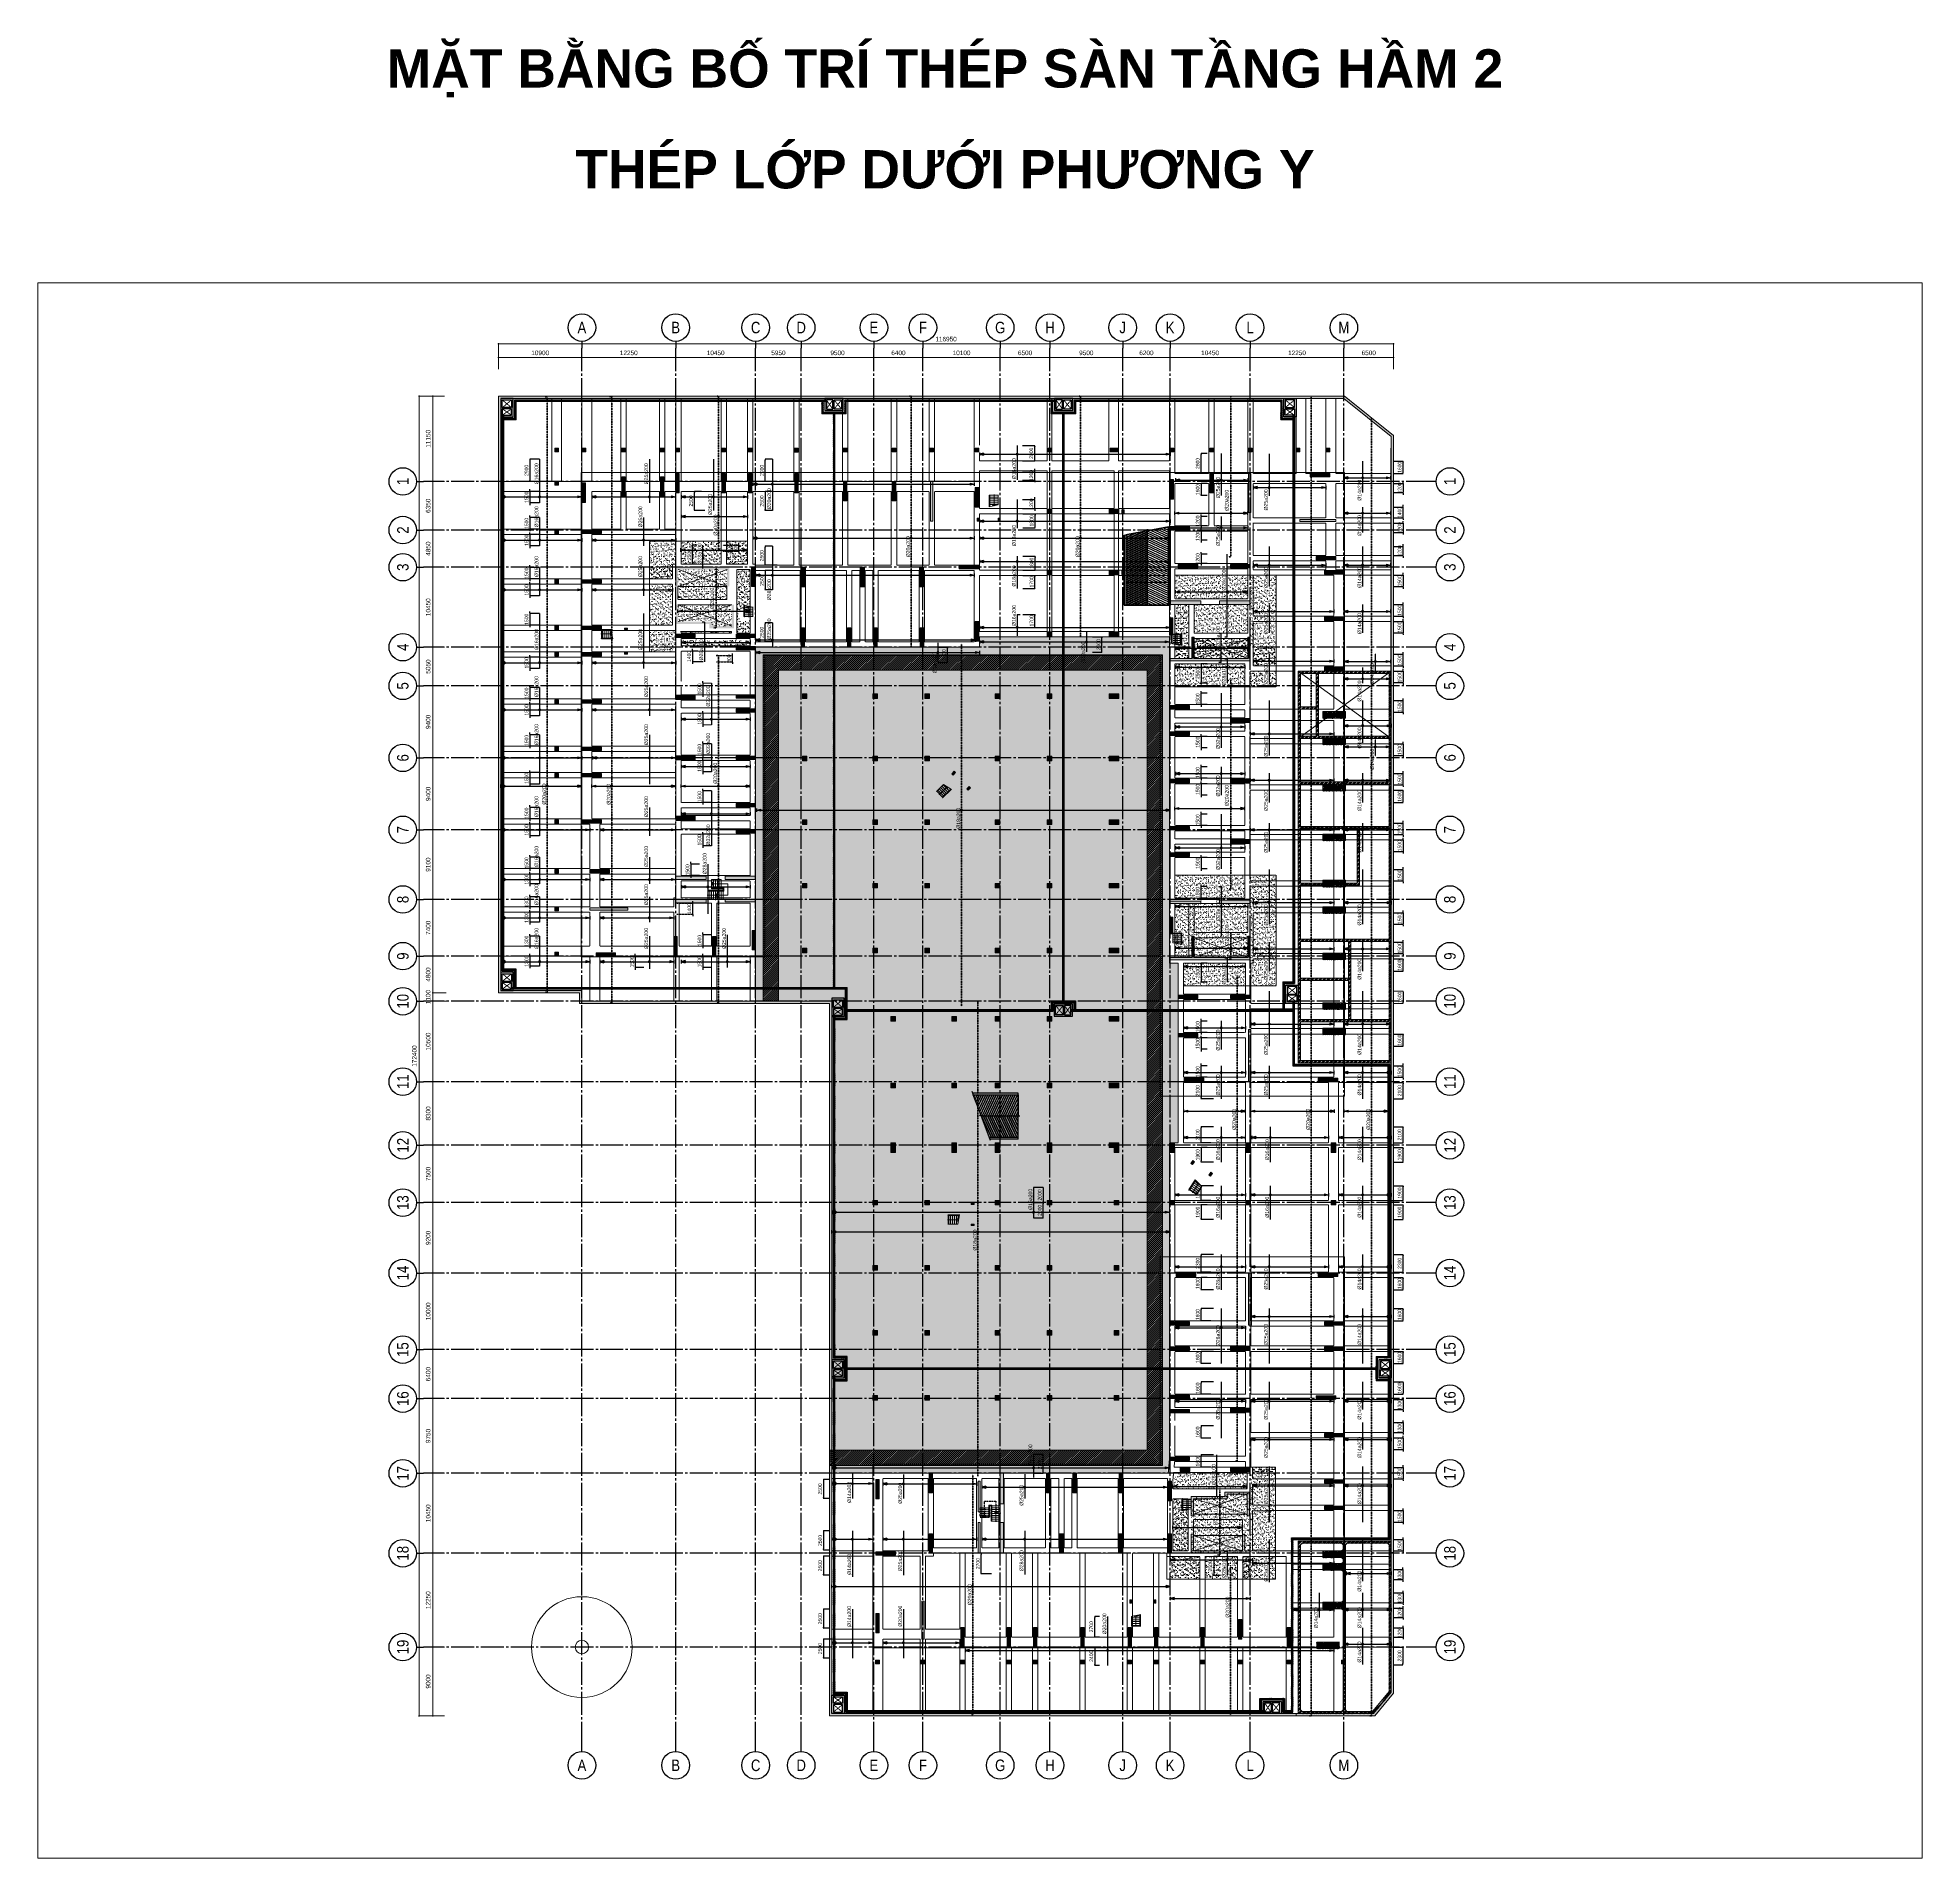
# Model space of a CAD drawing. Header units: millimetres. Extents: x -3819597 to -2591384, y 582389 to 820195.
# Drawn here: x -3503477 to -3257252, y 582389 to 820195 of the extents above; entities that cross this region are included whole.
import ezdxf
from ezdxf.enums import TextEntityAlignment as Align
from ezdxf.xclip import XClip

# ---------------------------------------------------------------- set-up
doc = ezdxf.new("R2010")
doc.units = ezdxf.units.MM
doc.header["$MEASUREMENT"] = 0
doc.header["$XCLIPFRAME"] = 0
for name, pattern in [('CENTER', [2, 1.25, -0.25, 0.25, -0.25]), ('CHG_XX_Cot_Ham 2$0$$AUDIT_BAD_LTYPE3', [0]), ('CHG_XX_Cot_Ham 2$0$MB_Luoi truc$0$HTT Hidden 21', [3, 2, -1]), ('CHG_XX_Damsan_Ham 2$0$CHG_XX_Damsan_Ham 2$0$HIDDEN', [0.375, 0.25, -0.125]), ('CHG_XX_Damsan_Ham 2$0$HIDDEN', [0.375, 0.25, -0.125]), ('CHG_XX_Damsan_Ham 2$0$MB Ham 2$0$HIDDEN', [0.375, 0.25, -0.125]), ('CHG_XX_Damsan_Ham 2$0$MB Ham 2$0$Hidden21', [3, 2, -1]), ('CHG_XX_Damsan_Ham 2$0$Tầng hầm 2$0$Core 1A$0$Hidden10.5', [1.5, 1, -0.5]), ('CHG_XX_Luoi truc$0$MB_Luoi truc$0$Center101', [13, 10, -1, 1, -1]), ('DOT2', [0.125, 0, -0.125]), ('HIDDEN', [0.375, 0.25, -0.125])]:
    doc.linetypes.add(name, pattern=pattern)
doc.layers.get('0').update_dxf_attribs({"lineweight": 9})
doc.layers.get('Defpoints').update_dxf_attribs({"color": 10, "lineweight": 0})
for name, color, linetype in [('02HN. TEXT B', 1, 'Continuous'), ('08HN. SSS X', 6, 'Continuous'), ('12HN. GRID', 1, 'CENTER'), ('CHG_XX_Cot_Ham 2$0$mb_cot tang 1-3$0$Concrete Line', 6, 'Continuous'), ("CHG_XX_Damsan_Ham 2$0$CHG_XX_Damsan_Ham 2$0$'S_General_Hatch_8", 8, 'Continuous'), ('CHG_XX_Damsan_Ham 2$0$CHG_XX_Damsan_Ham 2$0$MEP-00-GENERAL-35', 2, 'Continuous'), ('CHG_XX_Damsan_Ham 2$0$DTE-MEP-REVISION-1', 2, 'Continuous'), ('CHG_XX_Damsan_Ham 2$0$MB Ham 2$0$Staircase', 30, 'Continuous'), ('CHG_XX_Damsan_Ham 2$0$MB Ham 2$0$Staircase Hidden', 34, 'CHG_XX_Damsan_Ham 2$0$MB Ham 2$0$Hidden21'), ('CHG_XX_Damsan_Ham 2$0$MEP-00-GENERAL-35', 2, 'Continuous'), ('CHG_XX_Damsan_Ham 2$0$Tầng hầm 2$0$Opening Hidden', 8, 'CHG_XX_Damsan_Ham 2$0$Tầng hầm 2$0$Core 1A$0$Hidden10.5'), ('CHG_XX_Luoi truc$0$Grid', 34, 'Continuous'), ('CHG_XX_Luoi truc$0$Grid Line', 8, 'CHG_XX_Luoi truc$0$MB_Luoi truc$0$Center101'), ('dim', 51, 'Continuous')]:
    doc.layers.add(name, color=color, linetype=linetype)
for name, color, linetype, lineweight in [('CHG_XX_Cot_Ham 2$0$COT', 5, 'Continuous', 13), ('CHG_XX_Cot_Ham 2$0$MB_Luoi truc$0$Dim 300', 1, 'Continuous', 5), ('CHG_XX_Cot_Ham 2$0$NS-DuongBao', 3, 'Continuous', 18), ('CHG_XX_Cot_Ham 2$0$NS-Hatch', 8, 'Continuous', 25), ('CHG_XX_Cot_Ham 2$0$NS-Pier-H2', 150, 'Continuous', 13), ('CHG_XX_Cot_Ham 2$0$NS-Pier-H2 @ 1', 150, 'Continuous', 13), ('CHG_XX_Cot_Ham 2$0$NS-Pier-H2 @ 150', 150, 'Continuous', 13), ("CHG_XX_Damsan_Ham 2$0$'S_General_Hidden_1 Thin", 1, 'CHG_XX_Damsan_Ham 2$0$HIDDEN', 18), ("CHG_XX_Damsan_Ham 2$0$CHG_XX_Damsan_Ham 2$0$'S_General_Hidden_1 Thin", 1, 'CHG_XX_Damsan_Ham 2$0$CHG_XX_Damsan_Ham 2$0$HIDDEN', 18), ('CHG_XX_Damsan_Ham 2$0$CHG_XX_Damsan_Ham 2$0$CHG_XX_Damsan_Ham 2$0$DBAO', 3, 'Continuous', 13), ('CHG_XX_Damsan_Ham 2$0$CHG_XX_Damsan_Ham 2$0$CHG_XX_Damsan_Ham 2$0$HATCH', 154, 'Continuous', 9), ('CHG_XX_Damsan_Ham 2$0$CHG_XX_Damsan_Ham 2$0$CHG_XX_Damsan_Ham 2$0$Start lo mo', 3, 'Continuous', 15), ('CHG_XX_Damsan_Ham 2$0$CHG_XX_Damsan_Ham 2$0$CHG_XX_Damsan_Ham 2$0$Start net bao', 3, 'Continuous', 18), ('CHG_XX_Damsan_Ham 2$0$CHG_XX_Damsan_Ham 2$0$DBAO', 3, 'Continuous', 13), ('CHG_XX_Damsan_Ham 2$0$CHG_XX_Damsan_Ham 2$0$DMo', 9, 'CHG_XX_Damsan_Ham 2$0$CHG_XX_Damsan_Ham 2$0$HIDDEN', 9), ('CHG_XX_Damsan_Ham 2$0$CHG_XX_Damsan_Ham 2$0$DTE-MEP-H-SLAB TEXT', 3, 'Continuous', 0), ('CHG_XX_Damsan_Ham 2$0$CHG_XX_Damsan_Ham 2$0$HATCH', 154, 'Continuous', 9), ('CHG_XX_Damsan_Ham 2$0$CHG_XX_Damsan_Ham 2$0$KTV', 47, 'Continuous', 9), ('CHG_XX_Damsan_Ham 2$0$CHG_XX_Damsan_Ham 2$0$mach ngung thi cong', 6, 'Continuous', 13), ('CHG_XX_Damsan_Ham 2$0$CHG_XX_Damsan_Ham 2$0$Start hatch', 8, 'Continuous', 25), ('CHG_XX_Damsan_Ham 2$0$CHG_XX_Damsan_Ham 2$0$Start hatch @ 1', 8, 'Continuous', 25), ('CHG_XX_Damsan_Ham 2$0$CHG_XX_Damsan_Ham 2$0$Start lo mo', 3, 'Continuous', 15), ('CHG_XX_Damsan_Ham 2$0$CHG_XX_Damsan_Ham 2$0$Start net bao', 3, 'Continuous', 18), ('CHG_XX_Damsan_Ham 2$0$CHG_XX_Damsan_Ham 2$0$Start vach', 6, 'Continuous', 25), ('CHG_XX_Damsan_Ham 2$0$DTE-MEP-H-SLAB TEXT', 3, 'Continuous', 0), ('CHG_XX_Damsan_Ham 2$0$HATCH', 57, 'Continuous', 9), ('CHG_XX_Damsan_Ham 2$0$KTV', 47, 'Continuous', 9), ('CHG_XX_Damsan_Ham 2$0$mach ngung thi cong', 6, 'Continuous', 13), ('CHG_XX_Damsan_Ham 2$0$Start hatch', 8, 'Continuous', 25), ('CHG_XX_Damsan_Ham 2$0$Start vach', 6, 'Continuous', 25), ('CHG_XX_Damsan_Ham 2$0$tam cap ram', 8, 'Continuous', 5), ('MB_Luoi truc$0$Dim 300', 1, 'Continuous', 5), ('thep chay suot', 5, 'HIDDEN', 40)]:
    doc.layers.add(name, color=color, linetype=linetype, lineweight=lineweight)
for name, color, linetype, lineweight, plot in [('CHG_XX_Cot_Ham 2$0$NS-Column-H2', 90, 'Continuous', 13, False), ('CHG_XX_Cot_Ham 2$0$NS-Column-H2 @ 1', 90, 'Continuous', 13, False), ('CHG_XX_Cot_Ham 2$0$NS-Column-H2 @ 150', 90, 'Continuous', 13, False)]:
    doc.layers.add(name, color=color, linetype=linetype, lineweight=lineweight, plot=plot)
doc.styles.add('[HN042014]STYLE', font='arial.ttf', dxfattribs={"width": 0.8})
doc.styles.add('ArialB', font='arialbd.ttf')
doc.styles.add('CHG_XX_Cot_Ham 2$0$MB_Luoi truc$0$Arial_C', font='arial.ttf')
doc.styles.add('CHG_XX_Luoi truc$0$MB_Luoi truc$0$Grid A-F$0$VNI-HelveCB', font='VHELVCB_0.TTF')
doc.styles.add('MB_Luoi truc$0$Arial_C', font='arial.ttf', dxfattribs={"width": 0.85})
doc.dimstyles.new('200', dxfattribs={"dimscale": 200, "dimtxt": 2.4, "dimasz": 0.7, "dimexe": 0.0003, "dimexo": 0, "dimgap": 1, "dimtad": 1, "dimdec": 0, "dimzin": 12, "dimdsep": 46, "dimtxsty": 'MB_Luoi truc$0$Arial_C', "dimblk": 'MB_Luoi truc$0$_Dot', "dimcen": 0.5, "dimclrd": 256, "dimclre": 8, "dimclrt": 1, "dimadec": 0, "dimazin": 0, "dimtfac": 1, "dimtdec": 0, "dimtix": 1, "dimtmove": 2, "dimatfit": 3, "dimldrblk": 'MB_Luoi truc$0$HTT Arrow 30', "dimfxl": 1, "dimtolj": 1, "dimtzin": 0, "dimlwe": -1, "dimarcsym": 0})
doc.dimstyles.new('CHG_XX_Cot_Ham 2$0$MB_Luoi truc$0$Dim 300 (A1-A2)', dxfattribs={"dimscale": 300, "dimtxt": 2, "dimasz": 0.7, "dimexe": 0, "dimexo": 1, "dimgap": 1, "dimtad": 1, "dimdec": 0, "dimzin": 12, "dimdsep": 46, "dimtxsty": 'CHG_XX_Cot_Ham 2$0$MB_Luoi truc$0$Arial_C', "dimblk": 'CHG_XX_Cot_Ham 2$0$MB_Luoi truc$0$_Dot', "dimcen": 1, "dimclrd": 256, "dimclre": 256, "dimclrt": 3, "dimadec": 0, "dimazin": 0, "dimtfac": 1, "dimtdec": 0, "dimtix": 1, "dimtmove": 2, "dimatfit": 3, "dimldrblk": 'CHG_XX_Cot_Ham 2$0$MB_Luoi truc$0$HTT Arrow 30', "dimfxl": 1, "dimtolj": 1, "dimtzin": 0, "dimarcsym": 0})
pattern_1 = [(45, (-2489668.38, 817754.12), (-88.3883476, 88.3883476), [])]
pattern_2 = [(50, (-2213769.43, 588216.8), (358.63009, -31.376067), [37.5, -412.5]), (355, (-2213769.43, 588216.8), (-69.375667, 376.096067), [30, -330]), (100.451444, (-2213739.55, 588214.2), (289.254423, 344.719995), [31.870096, -350.571056]), (46.1842, (-2213769.43, 588316.8), (533.620665, -82.75964), [56.25, -618.75]), (96.635635, (-2213724.97, 588309.9), (467.33097, 487.0593), [47.80517, -525.85688]), (351.184164, (-2213769.43, 588316.8), (467.33097, 487.0593), [45, -495]), (21, (-2213719.43, 588291.8), (298.453526, -201.309445), [37.5, -412.5]), (326, (-2213719.43, 588291.8), (121.657666, 362.57502), [30, -330]), (71.451445, (-2213694.56, 588275.03), (420.11119, 161.265576), [31.870095, -350.571056]), (37.5, (-2213769.43, 588216.81), (6.079928, 166.446927), [0, -326, 0, -335, 0, -331.25]), (7.5, (-2213769.43, 588216.81), (131.534769, 197.205856), [0, -191, 0, -318.5, 0, -126.25]), (327.5, (-2213880.93, 588216.81), (266.911218, -11.277436), [0, -125, 0, -390, 0, -517.5]), (317.5, (-2213930.93, 588216.8), (291.593085, 50.052491), [0, -162.5, 0, -259, 0, -367.5])]
pattern_3 = [(45, (-2213769.43, 588216.8), (-265.16504, 265.16504), []), (45, (-2213592.66, 588216.8), (-265.16504, 265.16504), [])]
pattern_4 = [(50, (-50, -50), (358.6301, -31.37607), [37.5, -412.5]), (355, (-50, -50), (-69.3757, 376.0961), [30, -330]), (100.45144, (-20.1, -52.6), (289.2544, 344.72), [31.8701, -350.57106]), (46.1842, (-50, 50), (533.6207, -82.7596), [56.25, -618.75]), (96.63564, (-5.53, 43.1), (467.331, 487.0593), [47.8052, -525.8569]), (351.18416, (-50, 50), (467.331, 487.0593), [45, -495]), (21, (0, 25), (298.4535, -201.30945), [37.5, -412.5]), (326, (0, 25), (121.6577, 362.575), [30, -330]), (71.45144, (24.87, 8.22), (420.1112, 161.2656), [31.8701, -350.57106]), (37.5, (-50, -50), (6.07993, 166.44693), [0, -326, 0, -335, 0, -331.25]), (7.5, (-50, -50), (131.53477, 197.20586), [0, -191, 0, -318.5, 0, -126.25]), (327.5, (-161.5, -50), (266.91122, -11.27744), [0, -125, 0, -390, 0, -517.5]), (317.5, (-211.5, -50), (291.5931, 50.0525), [0, -162.5, 0, -259, 0, -367.5])]
pattern_5 = [(45, (273994.73, -7150), (-44.194174, 44.194174), []), (135, (273994.73, -7150), (-44.194174, -44.194174), [])]
pattern_6 = [(45, (273994.73, -8650), (-44.194174, 44.194174), []), (135, (273994.73, -8650), (-44.194174, -44.194174), [])]
pattern_7 = [(45, (170555.19, -8650), (-44.194174, 44.194174), []), (135, (170555.19, -8650), (-44.194174, -44.194174), [])]

# ---------------------------------------------------------------- blocks, each defined once
blk = doc.blocks.new('*U870')
at = {"layer": '12HN. GRID', "linetype": 'Continuous'}
h = blk.add_hatch(color=256, dxfattribs=at)
h.dxf.hatch_style = 1
h.paths.add_polyline_path([(-44, 1493), (44, 1493), (0, 1669)])
h = blk.add_hatch(color=256, dxfattribs=at)
h.dxf.hatch_style = 1
h.paths.add_polyline_path([(0, -1481), (44, -1305), (-44, -1305)])
for p, q in [((-75, 1669), (75, 1669)), ((-44, 1493), (0, 1669)), ((0, 1669), (0, -1481)), ((0, 1669), (44, 1493)), ((-44, 1493), (44, 1493)), ((-75, -1481), (75, -1481)), ((-44, -1305), (44, -1305)), ((-44, -1305), (0, -1481)), ((0, -1481), (44, -1305))]:
    blk.add_line(p, q, dxfattribs=at)
at = {"layer": '12HN. GRID', "linetype": 'Continuous', "const_width": 64, "flags": 128}
blk.add_lwpolyline([(-32, 0, -1), (32, 0, -1)], format="xyb", close=True, dxfattribs=at)
at = {"layer": 'thep chay suot', "linetype": 'ByBlock', "ltscale": 0.001}
for p, q in [((-721, 0), (-721, 113)), ((1915, 0), (1915, 0))]:
    blk.add_line(p, q, dxfattribs=at)
at = {"layer": 'thep chay suot', "linetype": 'HIDDEN', "ltscale": 10}
blk.add_line((-721, 0), (1915, 0), dxfattribs=at)
at = {"layer": '02HN. TEXT B', "linetype": 'ByBlock', "style": '[HN042014]STYLE', "width": 0.8, "flags": 8}
blk.add_attdef('0', text='', height=160, dxfattribs=at).set_placement((-351, 11), align=Align.MIDDLE_CENTER)
blk.add_attdef('1', text='', height=160, dxfattribs=at).set_placement((103, 185), align=Align.MIDDLE_LEFT)
at = {"layer": 'Defpoints', "color": 9, "linetype": 'ByBlock', "style": '[HN042014]STYLE', "width": 0.8, "flags": 9}
for tag, p in [('2', (-7399, -1745)), ('4', (-7399, -2554)), ('3', (-7399, -2150)), ('5', (-7399, -2945))]:
    blk.add_attdef(tag, text='', height=250, dxfattribs=at).set_placement(p, align=Align.MIDDLE_CENTER)
blk = doc.blocks.new('*U290')
at = {"layer": '12HN. GRID', "linetype": 'Continuous'}
h = blk.add_hatch(color=256, dxfattribs=at)
h.dxf.hatch_style = 1
h.paths.add_polyline_path([(-44, 843), (44, 843), (0, 1019)])
h = blk.add_hatch(color=256, dxfattribs=at)
h.dxf.hatch_style = 1
h.paths.add_polyline_path([(0, -1998), (44, -1822), (-44, -1822)])
at = {"layer": '08HN. SSS X', "linetype": 'ByBlock', "ltscale": 10}
for p, q in [((-878, 0), (-878, 98)), ((-878, 0), (845, 0)), ((845, 0), (845, 0))]:
    blk.add_line(p, q, dxfattribs=at)
at = {"layer": '12HN. GRID', "linetype": 'Continuous'}
for p, q in [((-75, 1019), (75, 1019)), ((-44, 843), (0, 1019)), ((-44, 843), (44, 843)), ((0, 1019), (0, -1998)), ((0, 1019), (44, 843)), ((-75, -1998), (75, -1998)), ((-44, -1822), (44, -1822)), ((-44, -1822), (0, -1998)), ((0, -1998), (44, -1822))]:
    blk.add_line(p, q, dxfattribs=at)
at = {"layer": '12HN. GRID', "linetype": 'Continuous', "const_width": 64, "flags": 128}
blk.add_lwpolyline([(-32, 0, -1), (32, 0, -1)], format="xyb", close=True, dxfattribs=at)
at = {"layer": '02HN. TEXT B', "linetype": 'ByBlock', "style": '[HN042014]STYLE', "width": 0.8, "flags": 8}
blk.add_attdef('1', text='', height=160, dxfattribs=at).set_placement((53, 140), align=Align.MIDDLE_LEFT)
blk.add_attdef('0', text='', height=160, dxfattribs=at).set_placement((1102, 160), align=Align.MIDDLE_CENTER)
at = {"layer": 'Defpoints', "color": 9, "linetype": 'ByBlock', "style": '[HN042014]STYLE', "width": 0.8, "flags": 9}
for tag, p in [('3', (3198, 2576)), ('2', (3198, 2980)), ('4', (3198, 2171)), ('5', (3198, 1780))]:
    blk.add_attdef(tag, text='', height=250, dxfattribs=at).set_placement(p, align=Align.MIDDLE_CENTER)
blk = doc.blocks.new('MB_Luoi truc$0$_Dot')
at = {"color": 0, "linetype": 'ByBlock', "lineweight": -2}
blk.add_line((-0.5, 0), (-1, 0), dxfattribs=at)
at = {"color": 0, "linetype": 'ByBlock', "const_width": 0.5}
blk.add_lwpolyline([(-0.25, 0, 1), (0.25, 0, 1)], format="xyb", close=True, dxfattribs=at)
blk = doc.blocks.new('*D291')
at = {"layer": 'Defpoints', "color": 0, "ltscale": 1500, "transparency": 16777216}
for p in [(-3417923, 738681), (-3417232, 740081), (-3416550, 738681)]:
    blk.add_point(p, dxfattribs=at)
at = {"layer": 'dim', "lineweight": -2, "ltscale": 1500, "transparency": 16777216}
for p, q in [((-3417923, 740221), (-3417923, 740361)), ((-3417923, 740081), (-3417923, 738681)), ((-3417923, 738541), (-3417923, 738401))]:
    blk.add_line(p, q, dxfattribs=at)
at = {"layer": 'dim', "color": 8, "ltscale": 1500, "transparency": 16777216}
for p, q in [((-3417232, 740081), (-3417923, 740081)), ((-3416550, 738681), (-3417923, 738681))]:
    blk.add_line(p, q, dxfattribs=at)
at = {"layer": 'dim', "lineweight": -2, "ltscale": 1500, "transparency": 16777216, "xscale": 140, "yscale": 140, "zscale": 140}
for p, rotation in [((-3417923, 740081), 270), ((-3417923, 738681), 90)]:
    blk.add_blockref('MB_Luoi truc$0$_Dot', p, dxfattribs=dict(at, rotation=rotation))
at = {"layer": 'dim', "color": 1, "ltscale": 1500, "transparency": 16777216, "insert": (-3418368, 739381), "char_height": 480, "attachment_point": 5, "rotation": 90, "style": 'MB_Luoi truc$0$Arial_C'}
blk.add_mtext('\\A1;1400', dxfattribs=at)
blk = doc.blocks.new('MB_Luoi truc$0$HTT Arrow 30')
blk.add_hatch(color=256).paths.add_polyline_path([(-2.5, 0.375), (-2.5, -0.375), (0, 0)])
at = {"color": 0, "linetype": 'ByBlock', "lineweight": -2}
for p, q in [((0, 0), (-2.5, 0.375)), ((-2.5, -0.375), (-2.5, 0.375)), ((0, 0), (-2.5, -0.375))]:
    blk.add_line(p, q, dxfattribs=at)
blk = doc.blocks.new('*U693')
at = {"layer": '12HN. GRID', "linetype": 'Continuous'}
h = blk.add_hatch(color=256, dxfattribs=at)
h.dxf.hatch_style = 1
h.paths.add_polyline_path([(-44, 1451), (44, 1451), (0, 1627)])
h = blk.add_hatch(color=256, dxfattribs=at)
h.dxf.hatch_style = 1
h.paths.add_polyline_path([(0, -1390), (44, -1214), (-44, -1214)])
for p, q in [((-75, 1627), (75, 1627)), ((-44, 1451), (0, 1627)), ((-44, 1451), (44, 1451)), ((0, 1627), (0, -1390)), ((0, 1627), (44, 1451)), ((-75, -1390), (75, -1390)), ((-44, -1214), (44, -1214)), ((-44, -1214), (0, -1390)), ((0, -1390), (44, -1214))]:
    blk.add_line(p, q, dxfattribs=at)
at = {"layer": '12HN. GRID', "linetype": 'Continuous', "const_width": 64, "flags": 128}
blk.add_lwpolyline([(-32, 0, 1), (32, 0, 1)], format="xyb", close=True, dxfattribs=at)
at = {"layer": 'thep chay suot', "linetype": 'ByBlock', "ltscale": 0.001}
for p, q in [((-9429, 0), (-9429, 70)), ((5682, 0), (5682, 92))]:
    blk.add_line(p, q, dxfattribs=at)
at = {"layer": 'thep chay suot', "linetype": 'HIDDEN', "ltscale": 10}
blk.add_line((-9429, 0), (5682, 0), dxfattribs=at)
at = {"layer": '02HN. TEXT B', "linetype": 'ByBlock', "style": '[HN042014]STYLE', "width": 0.8, "flags": 8}
blk.add_attdef('0', text='', height=160, dxfattribs=at).set_placement((-351, 11), align=Align.MIDDLE_CENTER)
blk.add_attdef('1', text='', height=160, dxfattribs=at).set_placement((103, 134), align=Align.MIDDLE_LEFT)
at = {"layer": 'Defpoints', "color": 9, "linetype": 'ByBlock', "style": '[HN042014]STYLE', "width": 0.8, "flags": 9}
for tag, p in [('3', (-7399, -826)), ('2', (-7399, -421)), ('4', (-7399, -1230)), ('5', (-7399, -1621))]:
    blk.add_attdef(tag, text='', height=250, dxfattribs=at).set_placement(p, align=Align.MIDDLE_CENTER)
blk = doc.blocks.new('*U292')
at = {"layer": '12HN. GRID', "linetype": 'Continuous'}
h = blk.add_hatch(color=256, dxfattribs=at)
h.dxf.hatch_style = 1
h.paths.add_polyline_path([(-44, 777), (44, 777), (0, 953)])
h = blk.add_hatch(color=256, dxfattribs=at)
h.dxf.hatch_style = 1
h.paths.add_polyline_path([(0, -1941), (44, -1765), (-44, -1765)])
at = {"layer": '08HN. SSS X', "linetype": 'ByBlock', "ltscale": 10}
for p, q in [((-811, 0), (217, 0)), ((-811, 0), (-811, 0)), ((217, 0), (217, 0))]:
    blk.add_line(p, q, dxfattribs=at)
at = {"layer": '12HN. GRID', "linetype": 'Continuous'}
for p, q in [((-75, 953), (75, 953)), ((-44, 777), (0, 953)), ((0, 953), (0, -1941)), ((0, 953), (44, 777)), ((-44, 777), (44, 777)), ((-75, -1941), (75, -1941)), ((-44, -1765), (44, -1765)), ((-44, -1765), (0, -1941)), ((0, -1941), (44, -1765))]:
    blk.add_line(p, q, dxfattribs=at)
at = {"layer": '12HN. GRID', "linetype": 'Continuous', "const_width": 64, "flags": 128}
blk.add_lwpolyline([(-32, 0, -1), (32, 0, -1)], format="xyb", close=True, dxfattribs=at)
at = {"layer": '02HN. TEXT B', "linetype": 'ByBlock', "style": '[HN042014]STYLE', "width": 0.8, "flags": 8}
blk.add_attdef('1', text='', height=160, dxfattribs=at).set_placement((-627, 140), align=Align.MIDDLE_LEFT)
blk.add_attdef('0', text='', height=160, dxfattribs=at).set_placement((1102, 160), align=Align.MIDDLE_CENTER)
at = {"layer": 'Defpoints', "color": 9, "linetype": 'ByBlock', "style": '[HN042014]STYLE', "width": 0.8, "flags": 9}
for tag, p in [('3', (2127, 2576)), ('2', (2127, 2980)), ('4', (2127, 2171)), ('5', (2127, 1780))]:
    blk.add_attdef(tag, text='', height=250, dxfattribs=at).set_placement(p, align=Align.MIDDLE_CENTER)
blk = doc.blocks.new('*D293')
at = {"layer": 'Defpoints', "color": 0, "ltscale": 1500, "transparency": 16777216}
for p in [(-3417912, 753931), (-3417378, 753931), (-3417378, 751431)]:
    blk.add_point(p, dxfattribs=at)
at = {"layer": 'dim', "color": 8, "ltscale": 1500, "transparency": 16777216}
for p, q in [((-3417378, 753931), (-3417912, 753931)), ((-3417378, 751431), (-3417912, 751431))]:
    blk.add_line(p, q, dxfattribs=at)
at = {"layer": 'dim', "lineweight": -2, "ltscale": 1500, "transparency": 16777216}
blk.add_line((-3417912, 751571), (-3417912, 753791), dxfattribs=at)
at = {"layer": 'dim', "lineweight": -2, "ltscale": 1500, "transparency": 16777216, "xscale": 140, "yscale": 140, "zscale": 140}
for p, rotation in [((-3417912, 753931), 90), ((-3417912, 751431), 270)]:
    blk.add_blockref('MB_Luoi truc$0$_Dot', p, dxfattribs=dict(at, rotation=rotation))
at = {"layer": 'dim', "color": 1, "ltscale": 1500, "transparency": 16777216, "insert": (-3418357, 752681), "char_height": 480, "attachment_point": 5, "rotation": 90, "style": 'MB_Luoi truc$0$Arial_C'}
blk.add_mtext('\\A1;2500', dxfattribs=at)
blk = doc.blocks.new('*U694')
at = {"layer": '12HN. GRID', "linetype": 'Continuous'}
h = blk.add_hatch(color=256, dxfattribs=at)
h.dxf.hatch_style = 1
h.paths.add_polyline_path([(-44, 1451), (44, 1451), (0, 1627)])
h = blk.add_hatch(color=256, dxfattribs=at)
h.dxf.hatch_style = 1
h.paths.add_polyline_path([(0, -1265), (44, -1089), (-44, -1089)])
for p, q in [((-75, 1627), (75, 1627)), ((-44, 1451), (0, 1627)), ((-44, 1451), (44, 1451)), ((0, 1627), (0, -1265)), ((0, 1627), (44, 1451)), ((-75, -1265), (75, -1265)), ((-44, -1089), (44, -1089)), ((-44, -1089), (0, -1265)), ((0, -1265), (44, -1089))]:
    blk.add_line(p, q, dxfattribs=at)
at = {"layer": '12HN. GRID', "linetype": 'Continuous', "const_width": 64, "flags": 128}
blk.add_lwpolyline([(-32, 0, 1), (32, 0, 1)], format="xyb", close=True, dxfattribs=at)
at = {"layer": 'thep chay suot', "linetype": 'ByBlock', "ltscale": 0.001}
for p, q in [((-5240, 0), (-5240, 70)), ((1515, 0), (1515, 0))]:
    blk.add_line(p, q, dxfattribs=at)
at = {"layer": 'thep chay suot', "linetype": 'HIDDEN', "ltscale": 10}
blk.add_line((-5240, 0), (1515, 0), dxfattribs=at)
at = {"layer": '02HN. TEXT B', "linetype": 'ByBlock', "style": '[HN042014]STYLE', "width": 0.8, "flags": 8}
blk.add_attdef('0', text='', height=160, dxfattribs=at).set_placement((-351, 11), align=Align.MIDDLE_CENTER)
blk.add_attdef('1', text='', height=160, dxfattribs=at).set_placement((103, 134), align=Align.MIDDLE_LEFT)
at = {"layer": 'Defpoints', "color": 9, "linetype": 'ByBlock', "style": '[HN042014]STYLE', "width": 0.8, "flags": 9}
for tag, p in [('3', (-12167, -826)), ('2', (-12167, -421)), ('4', (-12167, -1230)), ('5', (-12167, -1621))]:
    blk.add_attdef(tag, text='', height=250, dxfattribs=at).set_placement(p, align=Align.MIDDLE_CENTER)
blk = doc.blocks.new('*U695')
at = {"layer": '12HN. GRID', "linetype": 'Continuous'}
h = blk.add_hatch(color=256, dxfattribs=at)
h.dxf.hatch_style = 1
h.paths.add_polyline_path([(-44, 1845), (44, 1845), (0, 2021)])
h = blk.add_hatch(color=256, dxfattribs=at)
h.dxf.hatch_style = 1
h.paths.add_polyline_path([(0, -1512), (44, -1336), (-44, -1336)])
for p, q in [((-75, 2021), (75, 2021)), ((-44, 1845), (0, 2021)), ((-44, 1845), (44, 1845)), ((0, 2021), (0, -1512)), ((0, 2021), (44, 1845)), ((-75, -1512), (75, -1512)), ((-44, -1336), (44, -1336)), ((-44, -1336), (0, -1512)), ((0, -1512), (44, -1336))]:
    blk.add_line(p, q, dxfattribs=at)
at = {"layer": '12HN. GRID', "linetype": 'Continuous', "const_width": 64, "flags": 128}
blk.add_lwpolyline([(-32, 0, 1), (32, 0, 1)], format="xyb", close=True, dxfattribs=at)
at = {"layer": 'thep chay suot', "linetype": 'ByBlock', "ltscale": 0.001}
for p, q in [((-8968, 0), (-8968, 70)), ((16955, 0), (16955, 92))]:
    blk.add_line(p, q, dxfattribs=at)
at = {"layer": 'thep chay suot', "linetype": 'HIDDEN', "ltscale": 10}
blk.add_line((-8968, 0), (16955, 0), dxfattribs=at)
at = {"layer": '02HN. TEXT B', "linetype": 'ByBlock', "style": '[HN042014]STYLE', "width": 0.8, "flags": 8}
blk.add_attdef('1', text='', height=160, dxfattribs=at).set_placement((-804, 134), align=Align.MIDDLE_LEFT)
blk.add_attdef('0', text='', height=160, dxfattribs=at).set_placement((893, 11), align=Align.MIDDLE_CENTER)
at = {"layer": 'Defpoints', "color": 9, "linetype": 'ByBlock', "style": '[HN042014]STYLE', "width": 0.8, "flags": 9}
for tag, p in [('3', (-7399, -5031)), ('2', (-7399, -4627)), ('4', (-7399, -5436)), ('5', (-7399, -5827))]:
    blk.add_attdef(tag, text='', height=250, dxfattribs=at).set_placement(p, align=Align.MIDDLE_CENTER)
blk = doc.blocks.new('*U321')
at = {"layer": '12HN. GRID', "linetype": 'Continuous'}
h = blk.add_hatch(color=256, dxfattribs=at)
h.dxf.hatch_style = 1
h.paths.add_polyline_path([(-44, 1516), (44, 1516), (0, 1692)])
h = blk.add_hatch(color=256, dxfattribs=at)
h.dxf.hatch_style = 1
h.paths.add_polyline_path([(0, -2191), (44, -2015), (-44, -2015)])
at = {"layer": '08HN. SSS X', "linetype": 'ByBlock', "ltscale": 10}
for p, q in [((-975, 0), (258, 0)), ((-975, 0), (-975, 0)), ((258, 0), (258, 0))]:
    blk.add_line(p, q, dxfattribs=at)
at = {"layer": '12HN. GRID', "linetype": 'Continuous'}
for p, q in [((-75, 1692), (75, 1692)), ((-44, 1516), (0, 1692)), ((0, 1692), (0, -2191)), ((0, 1692), (44, 1516)), ((-44, 1516), (44, 1516)), ((-75, -2191), (75, -2191)), ((-44, -2015), (44, -2015)), ((-44, -2015), (0, -2191)), ((0, -2191), (44, -2015))]:
    blk.add_line(p, q, dxfattribs=at)
at = {"layer": '12HN. GRID', "linetype": 'Continuous', "const_width": 64, "flags": 128}
blk.add_lwpolyline([(-32, 0, -1), (32, 0, -1)], format="xyb", close=True, dxfattribs=at)
at = {"layer": '02HN. TEXT B', "linetype": 'ByBlock', "style": '[HN042014]STYLE', "width": 0.8, "flags": 8}
blk.add_attdef('1', text='', height=160, dxfattribs=at).set_placement((-1284, 140), align=Align.MIDDLE_LEFT)
blk.add_attdef('0', text='', height=160, dxfattribs=at).set_placement((1102, 160), align=Align.MIDDLE_CENTER)
at = {"layer": 'Defpoints', "color": 9, "linetype": 'ByBlock', "style": '[HN042014]STYLE', "width": 0.8, "flags": 9}
for tag, p in [('2', (2649, 2423)), ('4', (2649, 1613)), ('3', (2649, 2018)), ('5', (2649, 1223))]:
    blk.add_attdef(tag, text='', height=250, dxfattribs=at).set_placement(p, align=Align.MIDDLE_CENTER)
blk = doc.blocks.new('*D295')
at = {"layer": 'Defpoints', "color": 0, "ltscale": 1500, "transparency": 16777216}
for p in [(-3437897, 719656), (-3439172, 718156), (-3437897, 718156)]:
    blk.add_point(p, dxfattribs=at)
at = {"layer": 'dim', "lineweight": -2, "ltscale": 1500, "transparency": 16777216}
for p, q in [((-3439172, 719796), (-3439172, 719936)), ((-3439172, 719656), (-3439172, 718156)), ((-3439172, 718016), (-3439172, 717876))]:
    blk.add_line(p, q, dxfattribs=at)
at = {"layer": 'dim', "color": 8, "ltscale": 1500, "transparency": 16777216}
for p, q in [((-3437897, 719656), (-3439172, 719656)), ((-3437897, 718156), (-3439172, 718156))]:
    blk.add_line(p, q, dxfattribs=at)
at = {"layer": 'dim', "lineweight": -2, "ltscale": 1500, "transparency": 16777216, "xscale": 140, "yscale": 140, "zscale": 140}
for p, rotation in [((-3439172, 719656), 270), ((-3439172, 718156), 90)]:
    blk.add_blockref('MB_Luoi truc$0$_Dot', p, dxfattribs=dict(at, rotation=rotation))
at = {"layer": 'dim', "color": 1, "ltscale": 1500, "transparency": 16777216, "insert": (-3439617, 718906), "char_height": 480, "attachment_point": 5, "rotation": 90, "style": 'MB_Luoi truc$0$Arial_C'}
blk.add_mtext('\\A1;1500', dxfattribs=at)
blk = doc.blocks.new('*D296')
at = {"layer": 'Defpoints', "color": 0, "ltscale": 1500, "transparency": 16777216}
for p in [(-3437897, 717456), (-3439172, 715956), (-3437897, 715956)]:
    blk.add_point(p, dxfattribs=at)
at = {"layer": 'dim', "lineweight": -2, "ltscale": 1500, "transparency": 16777216}
for p, q in [((-3439172, 717596), (-3439172, 717736)), ((-3439172, 717456), (-3439172, 715956)), ((-3439172, 715816), (-3439172, 715676))]:
    blk.add_line(p, q, dxfattribs=at)
at = {"layer": 'dim', "color": 8, "ltscale": 1500, "transparency": 16777216}
for p, q in [((-3437897, 717456), (-3439172, 717456)), ((-3437897, 715956), (-3439172, 715956))]:
    blk.add_line(p, q, dxfattribs=at)
at = {"layer": 'dim', "lineweight": -2, "ltscale": 1500, "transparency": 16777216, "xscale": 140, "yscale": 140, "zscale": 140}
for p, rotation in [((-3439172, 717456), 270), ((-3439172, 715956), 90)]:
    blk.add_blockref('MB_Luoi truc$0$_Dot', p, dxfattribs=dict(at, rotation=rotation))
at = {"layer": 'dim', "color": 1, "ltscale": 1500, "transparency": 16777216, "insert": (-3439617, 716706), "char_height": 480, "attachment_point": 5, "rotation": 90, "style": 'MB_Luoi truc$0$Arial_C'}
blk.add_mtext('\\A1;1500', dxfattribs=at)
blk = doc.blocks.new('*U312')
at = {"layer": '12HN. GRID', "linetype": 'Continuous'}
h = blk.add_hatch(color=256, dxfattribs=at)
h.dxf.hatch_style = 1
h.paths.add_polyline_path([(-44, 1516), (44, 1516), (0, 1692)])
h = blk.add_hatch(color=256, dxfattribs=at)
h.dxf.hatch_style = 1
h.paths.add_polyline_path([(0, -2191), (44, -2015), (-44, -2015)])
at = {"layer": '08HN. SSS X', "linetype": 'ByBlock', "ltscale": 10}
for p, q in [((-975, 0), (192, 0)), ((-975, 0), (-975, 0)), ((192, 0), (192, 0))]:
    blk.add_line(p, q, dxfattribs=at)
at = {"layer": '12HN. GRID', "linetype": 'Continuous'}
for p, q in [((-75, 1692), (75, 1692)), ((-44, 1516), (0, 1692)), ((0, 1692), (0, -2191)), ((0, 1692), (44, 1516)), ((-44, 1516), (44, 1516)), ((-75, -2191), (75, -2191)), ((-44, -2015), (44, -2015)), ((-44, -2015), (0, -2191)), ((0, -2191), (44, -2015))]:
    blk.add_line(p, q, dxfattribs=at)
at = {"layer": '12HN. GRID', "linetype": 'Continuous', "const_width": 64, "flags": 128}
blk.add_lwpolyline([(-32, 0, -1), (32, 0, -1)], format="xyb", close=True, dxfattribs=at)
at = {"layer": '02HN. TEXT B', "linetype": 'ByBlock', "style": '[HN042014]STYLE', "width": 0.8, "flags": 8}
blk.add_attdef('1', text='', height=160, dxfattribs=at).set_placement((-1284, 140), align=Align.MIDDLE_LEFT)
blk.add_attdef('0', text='', height=160, dxfattribs=at).set_placement((1102, 160), align=Align.MIDDLE_CENTER)
at = {"layer": 'Defpoints', "color": 9, "linetype": 'ByBlock', "style": '[HN042014]STYLE', "width": 0.8, "flags": 9}
for tag, p in [('2', (2649, 2423)), ('4', (2649, 1613)), ('3', (2649, 2018)), ('5', (2649, 1223))]:
    blk.add_attdef(tag, text='', height=250, dxfattribs=at).set_placement(p, align=Align.MIDDLE_CENTER)
blk = doc.blocks.new('*D297')
at = {"layer": 'Defpoints', "color": 0, "ltscale": 1500, "transparency": 16777216}
for p in [(-3439172, 711656), (-3437897, 713156), (-3437897, 711656)]:
    blk.add_point(p, dxfattribs=at)
at = {"layer": 'dim', "lineweight": -2, "ltscale": 1500, "transparency": 16777216}
for p, q in [((-3439172, 713296), (-3439172, 713436)), ((-3439172, 713156), (-3439172, 711656)), ((-3439172, 711516), (-3439172, 711376))]:
    blk.add_line(p, q, dxfattribs=at)
at = {"layer": 'dim', "color": 8, "ltscale": 1500, "transparency": 16777216}
for p, q in [((-3437897, 713156), (-3439172, 713156)), ((-3437897, 711656), (-3439172, 711656))]:
    blk.add_line(p, q, dxfattribs=at)
at = {"layer": 'dim', "lineweight": -2, "ltscale": 1500, "transparency": 16777216, "xscale": 140, "yscale": 140, "zscale": 140}
for p, rotation in [((-3439172, 713156), 270), ((-3439172, 711656), 90)]:
    blk.add_blockref('MB_Luoi truc$0$_Dot', p, dxfattribs=dict(at, rotation=rotation))
at = {"layer": 'dim', "color": 1, "ltscale": 1500, "transparency": 16777216, "insert": (-3439617, 712406), "char_height": 480, "attachment_point": 5, "rotation": 90, "style": 'MB_Luoi truc$0$Arial_C'}
blk.add_mtext('\\A1;1500', dxfattribs=at)
blk = doc.blocks.new('*D298')
at = {"layer": 'Defpoints', "color": 0, "ltscale": 1500, "transparency": 16777216}
for p in [(-3439172, 709656), (-3437897, 710956), (-3437897, 709656)]:
    blk.add_point(p, dxfattribs=at)
at = {"layer": 'dim', "lineweight": -2, "ltscale": 1500, "transparency": 16777216}
for p, q in [((-3439172, 711096), (-3439172, 711236)), ((-3439172, 710956), (-3439172, 709656)), ((-3439172, 709516), (-3439172, 709376))]:
    blk.add_line(p, q, dxfattribs=at)
at = {"layer": 'dim', "color": 8, "ltscale": 1500, "transparency": 16777216}
for p, q in [((-3437897, 710956), (-3439172, 710956)), ((-3437897, 709656), (-3439172, 709656))]:
    blk.add_line(p, q, dxfattribs=at)
at = {"layer": 'dim', "lineweight": -2, "ltscale": 1500, "transparency": 16777216, "xscale": 140, "yscale": 140, "zscale": 140}
for p, rotation in [((-3439172, 710956), 270), ((-3439172, 709656), 90)]:
    blk.add_blockref('MB_Luoi truc$0$_Dot', p, dxfattribs=dict(at, rotation=rotation))
at = {"layer": 'dim', "color": 1, "ltscale": 1500, "transparency": 16777216, "insert": (-3439618, 710306), "char_height": 480, "attachment_point": 5, "rotation": 90, "style": 'MB_Luoi truc$0$Arial_C'}
blk.add_mtext('\\A1;1300', dxfattribs=at)
blk = doc.blocks.new('*U294')
at = {"layer": '12HN. GRID', "linetype": 'Continuous'}
h = blk.add_hatch(color=256, dxfattribs=at)
h.dxf.hatch_style = 1
h.paths.add_polyline_path([(-44, 1516), (44, 1516), (0, 1692)])
h = blk.add_hatch(color=256, dxfattribs=at)
h.dxf.hatch_style = 1
h.paths.add_polyline_path([(0, -1841), (44, -1665), (-44, -1665)])
at = {"layer": '08HN. SSS X', "linetype": 'ByBlock', "ltscale": 10}
for p, q in [((-975, 0), (258, 0)), ((-975, 0), (-975, 0)), ((258, 0), (258, 0))]:
    blk.add_line(p, q, dxfattribs=at)
at = {"layer": '12HN. GRID', "linetype": 'Continuous'}
for p, q in [((-75, 1692), (75, 1692)), ((-44, 1516), (0, 1692)), ((0, 1692), (0, -1841)), ((0, 1692), (44, 1516)), ((-44, 1516), (44, 1516)), ((-75, -1841), (75, -1841)), ((-44, -1665), (44, -1665)), ((-44, -1665), (0, -1841)), ((0, -1841), (44, -1665))]:
    blk.add_line(p, q, dxfattribs=at)
at = {"layer": '12HN. GRID', "linetype": 'Continuous', "const_width": 64, "flags": 128}
blk.add_lwpolyline([(-32, 0, -1), (32, 0, -1)], format="xyb", close=True, dxfattribs=at)
at = {"layer": '02HN. TEXT B', "linetype": 'ByBlock', "style": '[HN042014]STYLE', "width": 0.8, "flags": 8}
blk.add_attdef('1', text='', height=160, dxfattribs=at).set_placement((-1284, 140), align=Align.MIDDLE_LEFT)
blk.add_attdef('0', text='', height=160, dxfattribs=at).set_placement((1102, 160), align=Align.MIDDLE_CENTER)
at = {"layer": 'Defpoints', "color": 9, "linetype": 'ByBlock', "style": '[HN042014]STYLE', "width": 0.8, "flags": 9}
for tag, p in [('2', (2649, 2423)), ('4', (2649, 1613)), ('3', (2649, 2018)), ('5', (2649, 1223))]:
    blk.add_attdef(tag, text='', height=250, dxfattribs=at).set_placement(p, align=Align.MIDDLE_CENTER)
blk = doc.blocks.new('*D299')
at = {"layer": 'Defpoints', "color": 0, "ltscale": 1500, "transparency": 16777216}
for p in [(-3439172, 733831), (-3437897, 735331), (-3437897, 733831)]:
    blk.add_point(p, dxfattribs=at)
at = {"layer": 'dim', "lineweight": -2, "ltscale": 1500, "transparency": 16777216}
for p, q in [((-3439172, 735471), (-3439172, 735611)), ((-3439172, 735331), (-3439172, 733831)), ((-3439172, 733691), (-3439172, 733551))]:
    blk.add_line(p, q, dxfattribs=at)
at = {"layer": 'dim', "color": 8, "ltscale": 1500, "transparency": 16777216}
for p, q in [((-3437897, 735331), (-3439172, 735331)), ((-3437897, 733831), (-3439172, 733831))]:
    blk.add_line(p, q, dxfattribs=at)
at = {"layer": 'dim', "lineweight": -2, "ltscale": 1500, "transparency": 16777216, "xscale": 140, "yscale": 140, "zscale": 140}
for p, rotation in [((-3439172, 735331), 270), ((-3439172, 733831), 90)]:
    blk.add_blockref('MB_Luoi truc$0$_Dot', p, dxfattribs=dict(at, rotation=rotation))
at = {"layer": 'dim', "color": 1, "ltscale": 1500, "transparency": 16777216, "insert": (-3439617, 734581), "char_height": 480, "attachment_point": 5, "rotation": 90, "style": 'MB_Luoi truc$0$Arial_C'}
blk.add_mtext('\\A1;1500', dxfattribs=at)
blk = doc.blocks.new('*D300')
at = {"layer": 'Defpoints', "color": 0, "ltscale": 1500, "transparency": 16777216}
for p in [(-3439172, 731631), (-3437897, 733131), (-3437897, 731631)]:
    blk.add_point(p, dxfattribs=at)
at = {"layer": 'dim', "lineweight": -2, "ltscale": 1500, "transparency": 16777216}
for p, q in [((-3439172, 733271), (-3439172, 733411)), ((-3439172, 733131), (-3439172, 731631)), ((-3439172, 731491), (-3439172, 731351))]:
    blk.add_line(p, q, dxfattribs=at)
at = {"layer": 'dim', "color": 8, "ltscale": 1500, "transparency": 16777216}
for p, q in [((-3437897, 733131), (-3439172, 733131)), ((-3437897, 731631), (-3439172, 731631))]:
    blk.add_line(p, q, dxfattribs=at)
at = {"layer": 'dim', "lineweight": -2, "ltscale": 1500, "transparency": 16777216, "xscale": 140, "yscale": 140, "zscale": 140}
for p, rotation in [((-3439172, 733131), 270), ((-3439172, 731631), 90)]:
    blk.add_blockref('MB_Luoi truc$0$_Dot', p, dxfattribs=dict(at, rotation=rotation))
at = {"layer": 'dim', "color": 1, "ltscale": 1500, "transparency": 16777216, "insert": (-3439617, 732381), "char_height": 480, "attachment_point": 5, "rotation": 90, "style": 'MB_Luoi truc$0$Arial_C'}
blk.add_mtext('\\A1;1500', dxfattribs=at)
blk = doc.blocks.new('*U319')
at = {"layer": '12HN. GRID', "linetype": 'Continuous'}
h = blk.add_hatch(color=256, dxfattribs=at)
h.dxf.hatch_style = 1
h.paths.add_polyline_path([(-44, 1516), (44, 1516), (0, 1692)])
h = blk.add_hatch(color=256, dxfattribs=at)
h.dxf.hatch_style = 1
h.paths.add_polyline_path([(0, -1841), (44, -1665), (-44, -1665)])
at = {"layer": '08HN. SSS X', "linetype": 'ByBlock', "ltscale": 10}
for p, q in [((-2142, 0), (258, 0)), ((-2142, 0), (-2142, 0)), ((258, 0), (258, 0))]:
    blk.add_line(p, q, dxfattribs=at)
at = {"layer": '12HN. GRID', "linetype": 'Continuous'}
for p, q in [((-75, 1692), (75, 1692)), ((-44, 1516), (0, 1692)), ((0, 1692), (0, -1841)), ((0, 1692), (44, 1516)), ((-44, 1516), (44, 1516)), ((-75, -1841), (75, -1841)), ((-44, -1665), (44, -1665)), ((-44, -1665), (0, -1841)), ((0, -1841), (44, -1665))]:
    blk.add_line(p, q, dxfattribs=at)
at = {"layer": '12HN. GRID', "linetype": 'Continuous', "const_width": 64, "flags": 128}
blk.add_lwpolyline([(-32, 0, -1), (32, 0, -1)], format="xyb", close=True, dxfattribs=at)
at = {"layer": '02HN. TEXT B', "linetype": 'ByBlock', "style": '[HN042014]STYLE', "width": 0.8, "flags": 8}
blk.add_attdef('1', text='', height=160, dxfattribs=at).set_placement((-1284, 140), align=Align.MIDDLE_LEFT)
blk.add_attdef('0', text='', height=160, dxfattribs=at).set_placement((1102, 160), align=Align.MIDDLE_CENTER)
at = {"layer": 'Defpoints', "color": 9, "linetype": 'ByBlock', "style": '[HN042014]STYLE', "width": 0.8, "flags": 9}
for tag, p in [('2', (2649, 2423)), ('4', (2649, 1613)), ('3', (2649, 2018)), ('5', (2649, 1223))]:
    blk.add_attdef(tag, text='', height=250, dxfattribs=at).set_placement(p, align=Align.MIDDLE_CENTER)
blk = doc.blocks.new('*D301')
at = {"layer": 'Defpoints', "color": 0, "ltscale": 1500, "transparency": 16777216}
for p in [(-3437897, 744981), (-3439172, 743481), (-3437897, 743481)]:
    blk.add_point(p, dxfattribs=at)
at = {"layer": 'dim', "lineweight": -2, "ltscale": 1500, "transparency": 16777216}
for p, q in [((-3439172, 745121), (-3439172, 745261)), ((-3439172, 744981), (-3439172, 743481)), ((-3439172, 743341), (-3439172, 743201))]:
    blk.add_line(p, q, dxfattribs=at)
at = {"layer": 'dim', "color": 8, "ltscale": 1500, "transparency": 16777216}
for p, q in [((-3437897, 744981), (-3439172, 744981)), ((-3437897, 743481), (-3439172, 743481))]:
    blk.add_line(p, q, dxfattribs=at)
at = {"layer": 'dim', "lineweight": -2, "ltscale": 1500, "transparency": 16777216, "xscale": 140, "yscale": 140, "zscale": 140}
for p, rotation in [((-3439172, 744981), 270), ((-3439172, 743481), 90)]:
    blk.add_blockref('MB_Luoi truc$0$_Dot', p, dxfattribs=dict(at, rotation=rotation))
at = {"layer": 'dim', "color": 1, "ltscale": 1500, "transparency": 16777216, "insert": (-3439617, 744231), "char_height": 480, "attachment_point": 5, "rotation": 90, "style": 'MB_Luoi truc$0$Arial_C'}
blk.add_mtext('\\A1;1500', dxfattribs=at)
blk = doc.blocks.new('*D302')
at = {"layer": 'Defpoints', "color": 0, "ltscale": 1500, "transparency": 16777216}
for p in [(-3437897, 739281), (-3439172, 737781), (-3437897, 737781)]:
    blk.add_point(p, dxfattribs=at)
at = {"layer": 'dim', "lineweight": -2, "ltscale": 1500, "transparency": 16777216}
for p, q in [((-3439172, 739421), (-3439172, 739561)), ((-3439172, 739281), (-3439172, 737781)), ((-3439172, 737641), (-3439172, 737501))]:
    blk.add_line(p, q, dxfattribs=at)
at = {"layer": 'dim', "color": 8, "ltscale": 1500, "transparency": 16777216}
for p, q in [((-3437897, 739281), (-3439172, 739281)), ((-3437897, 737781), (-3439172, 737781))]:
    blk.add_line(p, q, dxfattribs=at)
at = {"layer": 'dim', "lineweight": -2, "ltscale": 1500, "transparency": 16777216, "xscale": 140, "yscale": 140, "zscale": 140}
for p, rotation in [((-3439172, 739281), 270), ((-3439172, 737781), 90)]:
    blk.add_blockref('MB_Luoi truc$0$_Dot', p, dxfattribs=dict(at, rotation=rotation))
at = {"layer": 'dim', "color": 1, "ltscale": 1500, "transparency": 16777216, "insert": (-3439617, 738531), "char_height": 480, "attachment_point": 5, "rotation": 90, "style": 'MB_Luoi truc$0$Arial_C'}
blk.add_mtext('\\A1;1500', dxfattribs=at)
blk = doc.blocks.new('*U320')
at = {"layer": '12HN. GRID', "linetype": 'Continuous'}
h = blk.add_hatch(color=256, dxfattribs=at)
h.dxf.hatch_style = 1
h.paths.add_polyline_path([(-44, 1516), (44, 1516), (0, 1692)])
h = blk.add_hatch(color=256, dxfattribs=at)
h.dxf.hatch_style = 1
h.paths.add_polyline_path([(0, -1841), (44, -1665), (-44, -1665)])
at = {"layer": '08HN. SSS X', "linetype": 'ByBlock', "ltscale": 10}
for p, q in [((-1008, 0), (1142, 0)), ((-1008, 0), (-1008, 0)), ((1142, 0), (1142, 0))]:
    blk.add_line(p, q, dxfattribs=at)
at = {"layer": '12HN. GRID', "linetype": 'Continuous'}
for p, q in [((-75, 1692), (75, 1692)), ((-44, 1516), (0, 1692)), ((0, 1692), (0, -1841)), ((0, 1692), (44, 1516)), ((-44, 1516), (44, 1516)), ((-75, -1841), (75, -1841)), ((-44, -1665), (44, -1665)), ((-44, -1665), (0, -1841)), ((0, -1841), (44, -1665))]:
    blk.add_line(p, q, dxfattribs=at)
at = {"layer": '12HN. GRID', "linetype": 'Continuous', "const_width": 64, "flags": 128}
blk.add_lwpolyline([(-32, 0, -1), (32, 0, -1)], format="xyb", close=True, dxfattribs=at)
at = {"layer": '02HN. TEXT B', "linetype": 'ByBlock', "style": '[HN042014]STYLE', "width": 0.8, "flags": 8}
blk.add_attdef('1', text='', height=160, dxfattribs=at).set_placement((-1284, 140), align=Align.MIDDLE_LEFT)
blk.add_attdef('0', text='', height=160, dxfattribs=at).set_placement((1102, 160), align=Align.MIDDLE_CENTER)
at = {"layer": 'Defpoints', "color": 9, "linetype": 'ByBlock', "style": '[HN042014]STYLE', "width": 0.8, "flags": 9}
for tag, p in [('2', (2615, 2423)), ('4', (2615, 1613)), ('3', (2615, 2018)), ('5', (2615, 1223))]:
    blk.add_attdef(tag, text='', height=250, dxfattribs=at).set_placement(p, align=Align.MIDDLE_CENTER)
blk = doc.blocks.new('*D303')
at = {"layer": 'Defpoints', "color": 0, "ltscale": 1500, "transparency": 16777216}
for p in [(-3437897, 729156), (-3439172, 727656), (-3437897, 727656)]:
    blk.add_point(p, dxfattribs=at)
at = {"layer": 'dim', "lineweight": -2, "ltscale": 1500, "transparency": 16777216}
for p, q in [((-3439172, 729296), (-3439172, 729436)), ((-3439172, 729156), (-3439172, 727656)), ((-3439172, 727516), (-3439172, 727376))]:
    blk.add_line(p, q, dxfattribs=at)
at = {"layer": 'dim', "color": 8, "ltscale": 1500, "transparency": 16777216}
for p, q in [((-3437897, 729156), (-3439172, 729156)), ((-3437897, 727656), (-3439172, 727656))]:
    blk.add_line(p, q, dxfattribs=at)
at = {"layer": 'dim', "lineweight": -2, "ltscale": 1500, "transparency": 16777216, "xscale": 140, "yscale": 140, "zscale": 140}
for p, rotation in [((-3439172, 729156), 270), ((-3439172, 727656), 90)]:
    blk.add_blockref('MB_Luoi truc$0$_Dot', p, dxfattribs=dict(at, rotation=rotation))
at = {"layer": 'dim', "color": 1, "ltscale": 1500, "transparency": 16777216, "insert": (-3439617, 728406), "char_height": 480, "attachment_point": 5, "rotation": 90, "style": 'MB_Luoi truc$0$Arial_C'}
blk.add_mtext('\\A1;1500', dxfattribs=at)
blk = doc.blocks.new('*D304')
at = {"layer": 'Defpoints', "color": 0, "ltscale": 1500, "transparency": 16777216}
for p in [(-3437897, 724206), (-3439172, 722706), (-3437897, 722706)]:
    blk.add_point(p, dxfattribs=at)
at = {"layer": 'dim', "lineweight": -2, "ltscale": 1500, "transparency": 16777216}
for p, q in [((-3439172, 724346), (-3439172, 724486)), ((-3439172, 724206), (-3439172, 722706)), ((-3439172, 722566), (-3439172, 722426))]:
    blk.add_line(p, q, dxfattribs=at)
at = {"layer": 'dim', "color": 8, "ltscale": 1500, "transparency": 16777216}
for p, q in [((-3437897, 724206), (-3439172, 724206)), ((-3437897, 722706), (-3439172, 722706))]:
    blk.add_line(p, q, dxfattribs=at)
at = {"layer": 'dim', "lineweight": -2, "ltscale": 1500, "transparency": 16777216, "xscale": 140, "yscale": 140, "zscale": 140}
for p, rotation in [((-3439172, 724206), 270), ((-3439172, 722706), 90)]:
    blk.add_blockref('MB_Luoi truc$0$_Dot', p, dxfattribs=dict(at, rotation=rotation))
at = {"layer": 'dim', "color": 1, "ltscale": 1500, "transparency": 16777216, "insert": (-3439617, 723456), "char_height": 480, "attachment_point": 5, "rotation": 90, "style": 'MB_Luoi truc$0$Arial_C'}
blk.add_mtext('\\A1;1500', dxfattribs=at)
blk = doc.blocks.new('*D305')
at = {"layer": 'Defpoints', "color": 0, "ltscale": 1500, "transparency": 16777216}
for p in [(-3437897, 751006), (-3439172, 749506), (-3437897, 749506)]:
    blk.add_point(p, dxfattribs=at)
at = {"layer": 'dim', "lineweight": -2, "ltscale": 1500, "transparency": 16777216}
for p, q in [((-3439172, 751146), (-3439172, 751286)), ((-3439172, 751006), (-3439172, 749506)), ((-3439172, 749366), (-3439172, 749226))]:
    blk.add_line(p, q, dxfattribs=at)
at = {"layer": 'dim', "color": 8, "ltscale": 1500, "transparency": 16777216}
for p, q in [((-3437897, 751006), (-3439172, 751006)), ((-3437897, 749506), (-3439172, 749506))]:
    blk.add_line(p, q, dxfattribs=at)
at = {"layer": 'dim', "lineweight": -2, "ltscale": 1500, "transparency": 16777216, "xscale": 140, "yscale": 140, "zscale": 140}
for p, rotation in [((-3439172, 751006), 270), ((-3439172, 749506), 90)]:
    blk.add_blockref('MB_Luoi truc$0$_Dot', p, dxfattribs=dict(at, rotation=rotation))
at = {"layer": 'dim', "color": 1, "ltscale": 1500, "transparency": 16777216, "insert": (-3439617, 750256), "char_height": 480, "attachment_point": 5, "rotation": 90, "style": 'MB_Luoi truc$0$Arial_C'}
blk.add_mtext('\\A1;1500', dxfattribs=at)
blk = doc.blocks.new('*D306')
at = {"layer": 'Defpoints', "color": 0, "ltscale": 1500, "transparency": 16777216}
for p in [(-3437897, 748806), (-3439172, 747306), (-3437897, 747306)]:
    blk.add_point(p, dxfattribs=at)
at = {"layer": 'dim', "lineweight": -2, "ltscale": 1500, "transparency": 16777216}
for p, q in [((-3439172, 748946), (-3439172, 749086)), ((-3439172, 748806), (-3439172, 747306)), ((-3439172, 747166), (-3439172, 747026))]:
    blk.add_line(p, q, dxfattribs=at)
at = {"layer": 'dim', "color": 8, "ltscale": 1500, "transparency": 16777216}
for p, q in [((-3437897, 748806), (-3439172, 748806)), ((-3437897, 747306), (-3439172, 747306))]:
    blk.add_line(p, q, dxfattribs=at)
at = {"layer": 'dim', "lineweight": -2, "ltscale": 1500, "transparency": 16777216, "xscale": 140, "yscale": 140, "zscale": 140}
for p, rotation in [((-3439172, 748806), 270), ((-3439172, 747306), 90)]:
    blk.add_blockref('MB_Luoi truc$0$_Dot', p, dxfattribs=dict(at, rotation=rotation))
at = {"layer": 'dim', "color": 1, "ltscale": 1500, "transparency": 16777216, "insert": (-3439617, 748056), "char_height": 480, "attachment_point": 5, "rotation": 90, "style": 'MB_Luoi truc$0$Arial_C'}
blk.add_mtext('\\A1;1500', dxfattribs=at)
blk = doc.blocks.new('*D307')
at = {"layer": 'Defpoints', "color": 0, "ltscale": 1500, "transparency": 16777216}
for p in [(-3439172, 756006), (-3437897, 757506), (-3437897, 756006)]:
    blk.add_point(p, dxfattribs=at)
at = {"layer": 'dim', "lineweight": -2, "ltscale": 1500, "transparency": 16777216}
for p, q in [((-3439172, 757646), (-3439172, 757786)), ((-3439172, 757506), (-3439172, 756006)), ((-3439172, 755866), (-3439172, 755726))]:
    blk.add_line(p, q, dxfattribs=at)
at = {"layer": 'dim', "color": 8, "ltscale": 1500, "transparency": 16777216}
for p, q in [((-3437897, 757506), (-3439172, 757506)), ((-3437897, 756006), (-3439172, 756006))]:
    blk.add_line(p, q, dxfattribs=at)
at = {"layer": 'dim', "lineweight": -2, "ltscale": 1500, "transparency": 16777216, "xscale": 140, "yscale": 140, "zscale": 140}
for p, rotation in [((-3439172, 757506), 270), ((-3439172, 756006), 90)]:
    blk.add_blockref('MB_Luoi truc$0$_Dot', p, dxfattribs=dict(at, rotation=rotation))
at = {"layer": 'dim', "color": 1, "ltscale": 1500, "transparency": 16777216, "insert": (-3439617, 756756), "char_height": 480, "attachment_point": 5, "rotation": 90, "style": 'MB_Luoi truc$0$Arial_C'}
blk.add_mtext('\\A1;1500', dxfattribs=at)
blk = doc.blocks.new('*D308')
at = {"layer": 'Defpoints', "color": 0, "ltscale": 1500, "transparency": 16777216}
for p in [(-3439172, 753806), (-3437897, 755306), (-3437897, 753806)]:
    blk.add_point(p, dxfattribs=at)
at = {"layer": 'dim', "lineweight": -2, "ltscale": 1500, "transparency": 16777216}
for p, q in [((-3439172, 755446), (-3439172, 755586)), ((-3439172, 755306), (-3439172, 753806)), ((-3439172, 753666), (-3439172, 753526))]:
    blk.add_line(p, q, dxfattribs=at)
at = {"layer": 'dim', "color": 8, "ltscale": 1500, "transparency": 16777216}
for p, q in [((-3437897, 755306), (-3439172, 755306)), ((-3437897, 753806), (-3439172, 753806))]:
    blk.add_line(p, q, dxfattribs=at)
at = {"layer": 'dim', "lineweight": -2, "ltscale": 1500, "transparency": 16777216, "xscale": 140, "yscale": 140, "zscale": 140}
for p, rotation in [((-3439172, 755306), 270), ((-3439172, 753806), 90)]:
    blk.add_blockref('MB_Luoi truc$0$_Dot', p, dxfattribs=dict(at, rotation=rotation))
at = {"layer": 'dim', "color": 1, "ltscale": 1500, "transparency": 16777216, "insert": (-3439617, 754556), "char_height": 480, "attachment_point": 5, "rotation": 90, "style": 'MB_Luoi truc$0$Arial_C'}
blk.add_mtext('\\A1;1500', dxfattribs=at)
blk = doc.blocks.new('*U311')
at = {"layer": '12HN. GRID', "linetype": 'Continuous'}
h = blk.add_hatch(color=256, dxfattribs=at)
h.dxf.hatch_style = 1
h.paths.add_polyline_path([(-44, 1516), (44, 1516), (0, 1692)])
h = blk.add_hatch(color=256, dxfattribs=at)
h.dxf.hatch_style = 1
h.paths.add_polyline_path([(0, -1841), (44, -1665), (-44, -1665)])
at = {"layer": '08HN. SSS X', "linetype": 'ByBlock', "ltscale": 10}
for p, q in [((-1642, 0), (258, 0)), ((-1642, 0), (-1642, 0)), ((258, 0), (258, 0))]:
    blk.add_line(p, q, dxfattribs=at)
at = {"layer": '12HN. GRID', "linetype": 'Continuous'}
for p, q in [((-75, 1692), (75, 1692)), ((-44, 1516), (0, 1692)), ((0, 1692), (0, -1841)), ((0, 1692), (44, 1516)), ((-44, 1516), (44, 1516)), ((-75, -1841), (75, -1841)), ((-44, -1665), (44, -1665)), ((-44, -1665), (0, -1841)), ((0, -1841), (44, -1665))]:
    blk.add_line(p, q, dxfattribs=at)
at = {"layer": '12HN. GRID', "linetype": 'Continuous', "const_width": 64, "flags": 128}
blk.add_lwpolyline([(-32, 0, -1), (32, 0, -1)], format="xyb", close=True, dxfattribs=at)
at = {"layer": '02HN. TEXT B', "linetype": 'ByBlock', "style": '[HN042014]STYLE', "width": 0.8, "flags": 8}
blk.add_attdef('1', text='', height=160, dxfattribs=at).set_placement((-1284, 140), align=Align.MIDDLE_LEFT)
blk.add_attdef('0', text='', height=160, dxfattribs=at).set_placement((1102, 160), align=Align.MIDDLE_CENTER)
at = {"layer": 'Defpoints', "color": 9, "linetype": 'ByBlock', "style": '[HN042014]STYLE', "width": 0.8, "flags": 9}
for tag, p in [('2', (2649, 2423)), ('4', (2649, 1613)), ('3', (2649, 2018)), ('5', (2649, 1223))]:
    blk.add_attdef(tag, text='', height=250, dxfattribs=at).set_placement(p, align=Align.MIDDLE_CENTER)
blk = doc.blocks.new('*D309')
at = {"layer": 'Defpoints', "color": 0, "ltscale": 1500, "transparency": 16777216}
for p in [(-3437897, 765131), (-3439172, 762231), (-3437897, 762231)]:
    blk.add_point(p, dxfattribs=at)
at = {"layer": 'dim', "color": 8, "ltscale": 1500, "transparency": 16777216}
for p, q in [((-3437897, 765131), (-3439172, 765131)), ((-3437897, 762231), (-3439172, 762231))]:
    blk.add_line(p, q, dxfattribs=at)
at = {"layer": 'dim', "lineweight": -2, "ltscale": 1500, "transparency": 16777216}
blk.add_line((-3439172, 764991), (-3439172, 762371), dxfattribs=at)
at = {"layer": 'dim', "lineweight": -2, "ltscale": 1500, "transparency": 16777216, "xscale": 140, "yscale": 140, "zscale": 140}
for p, rotation in [((-3439172, 765131), 90), ((-3439172, 762231), 270)]:
    blk.add_blockref('MB_Luoi truc$0$_Dot', p, dxfattribs=dict(at, rotation=rotation))
at = {"layer": 'dim', "color": 1, "ltscale": 1500, "transparency": 16777216, "insert": (-3439617, 763681), "char_height": 480, "attachment_point": 5, "rotation": 90, "style": 'MB_Luoi truc$0$Arial_C'}
blk.add_mtext('\\A1;2900', dxfattribs=at)
blk = doc.blocks.new('*D310')
at = {"layer": 'Defpoints', "color": 0, "ltscale": 1500, "transparency": 16777216}
for p in [(-3437897, 760931), (-3439172, 759431), (-3437897, 759431)]:
    blk.add_point(p, dxfattribs=at)
at = {"layer": 'dim', "lineweight": -2, "ltscale": 1500, "transparency": 16777216}
for p, q in [((-3439172, 761071), (-3439172, 761211)), ((-3439172, 760931), (-3439172, 759431)), ((-3439172, 759291), (-3439172, 759151))]:
    blk.add_line(p, q, dxfattribs=at)
at = {"layer": 'dim', "color": 8, "ltscale": 1500, "transparency": 16777216}
for p, q in [((-3437897, 760931), (-3439172, 760931)), ((-3437897, 759431), (-3439172, 759431))]:
    blk.add_line(p, q, dxfattribs=at)
at = {"layer": 'dim', "lineweight": -2, "ltscale": 1500, "transparency": 16777216, "xscale": 140, "yscale": 140, "zscale": 140}
for p, rotation in [((-3439172, 760931), 270), ((-3439172, 759431), 90)]:
    blk.add_blockref('MB_Luoi truc$0$_Dot', p, dxfattribs=dict(at, rotation=rotation))
at = {"layer": 'dim', "color": 1, "ltscale": 1500, "transparency": 16777216, "insert": (-3439617, 760181), "char_height": 480, "attachment_point": 5, "rotation": 90, "style": 'MB_Luoi truc$0$Arial_C'}
blk.add_mtext('\\A1;1500', dxfattribs=at)
blk = doc.blocks.new('*U315')
at = {"layer": '12HN. GRID', "linetype": 'Continuous'}
h = blk.add_hatch(color=256, dxfattribs=at)
h.dxf.hatch_style = 1
h.paths.add_polyline_path([(-44, 1516), (44, 1516), (0, 1692)])
h = blk.add_hatch(color=256, dxfattribs=at)
h.dxf.hatch_style = 1
h.paths.add_polyline_path([(0, -2191), (44, -2015), (-44, -2015)])
at = {"layer": '08HN. SSS X', "linetype": 'ByBlock', "ltscale": 10}
for p, q in [((-908, 0), (192, 0)), ((-908, 0), (-908, 0)), ((192, 0), (192, 0))]:
    blk.add_line(p, q, dxfattribs=at)
at = {"layer": '12HN. GRID', "linetype": 'Continuous'}
for p, q in [((-75, 1692), (75, 1692)), ((-44, 1516), (0, 1692)), ((0, 1692), (0, -2191)), ((0, 1692), (44, 1516)), ((-44, 1516), (44, 1516)), ((-75, -2191), (75, -2191)), ((-44, -2015), (44, -2015)), ((-44, -2015), (0, -2191)), ((0, -2191), (44, -2015))]:
    blk.add_line(p, q, dxfattribs=at)
at = {"layer": '12HN. GRID', "linetype": 'Continuous', "const_width": 64, "flags": 128}
blk.add_lwpolyline([(-32, 0, -1), (32, 0, -1)], format="xyb", close=True, dxfattribs=at)
at = {"layer": '02HN. TEXT B', "linetype": 'ByBlock', "style": '[HN042014]STYLE', "width": 0.8, "flags": 8}
blk.add_attdef('1', text='', height=160, dxfattribs=at).set_placement((-1284, 140), align=Align.MIDDLE_LEFT)
blk.add_attdef('0', text='', height=160, dxfattribs=at).set_placement((1102, 160), align=Align.MIDDLE_CENTER)
at = {"layer": 'Defpoints', "color": 9, "linetype": 'ByBlock', "style": '[HN042014]STYLE', "width": 0.8, "flags": 9}
for tag, p in [('2', (2649, 2423)), ('4', (2649, 1613)), ('3', (2649, 2018)), ('5', (2649, 1223))]:
    blk.add_attdef(tag, text='', height=250, dxfattribs=at).set_placement(p, align=Align.MIDDLE_CENTER)
blk = doc.blocks.new('*D313')
at = {"layer": 'Defpoints', "color": 0, "ltscale": 1500, "transparency": 16777216}
for p in [(-3437897, 707956), (-3439172, 706656), (-3437897, 706656)]:
    blk.add_point(p, dxfattribs=at)
at = {"layer": 'dim', "lineweight": -2, "ltscale": 1500, "transparency": 16777216}
for p, q in [((-3439172, 708096), (-3439172, 708236)), ((-3439172, 707956), (-3439172, 706656)), ((-3439172, 706516), (-3439172, 706376))]:
    blk.add_line(p, q, dxfattribs=at)
at = {"layer": 'dim', "color": 8, "ltscale": 1500, "transparency": 16777216}
for p, q in [((-3437897, 707956), (-3439172, 707956)), ((-3437897, 706656), (-3439172, 706656))]:
    blk.add_line(p, q, dxfattribs=at)
at = {"layer": 'dim', "lineweight": -2, "ltscale": 1500, "transparency": 16777216, "xscale": 140, "yscale": 140, "zscale": 140}
for p, rotation in [((-3439172, 707956), 270), ((-3439172, 706656), 90)]:
    blk.add_blockref('MB_Luoi truc$0$_Dot', p, dxfattribs=dict(at, rotation=rotation))
at = {"layer": 'dim', "color": 1, "ltscale": 1500, "transparency": 16777216, "insert": (-3439618, 707306), "char_height": 480, "attachment_point": 5, "rotation": 90, "style": 'MB_Luoi truc$0$Arial_C'}
blk.add_mtext('\\A1;1300', dxfattribs=at)
blk = doc.blocks.new('*D314')
at = {"layer": 'Defpoints', "color": 0, "ltscale": 1500, "transparency": 16777216}
for p in [(-3439172, 704656), (-3437897, 705956), (-3437897, 704656)]:
    blk.add_point(p, dxfattribs=at)
at = {"layer": 'dim', "lineweight": -2, "ltscale": 1500, "transparency": 16777216}
for p, q in [((-3439172, 706096), (-3439172, 706236)), ((-3439172, 705956), (-3439172, 704656)), ((-3439172, 704516), (-3439172, 704376))]:
    blk.add_line(p, q, dxfattribs=at)
at = {"layer": 'dim', "color": 8, "ltscale": 1500, "transparency": 16777216}
for p, q in [((-3437897, 705956), (-3439172, 705956)), ((-3437897, 704656), (-3439172, 704656))]:
    blk.add_line(p, q, dxfattribs=at)
at = {"layer": 'dim', "lineweight": -2, "ltscale": 1500, "transparency": 16777216, "xscale": 140, "yscale": 140, "zscale": 140}
for p, rotation in [((-3439172, 705956), 270), ((-3439172, 704656), 90)]:
    blk.add_blockref('MB_Luoi truc$0$_Dot', p, dxfattribs=dict(at, rotation=rotation))
at = {"layer": 'dim', "color": 1, "ltscale": 1500, "transparency": 16777216, "insert": (-3439618, 705306), "char_height": 480, "attachment_point": 5, "rotation": 90, "style": 'MB_Luoi truc$0$Arial_C'}
blk.add_mtext('\\A1;1300', dxfattribs=at)
blk = doc.blocks.new('*U318')
at = {"layer": '12HN. GRID', "linetype": 'Continuous'}
h = blk.add_hatch(color=256, dxfattribs=at)
h.dxf.hatch_style = 1
h.paths.add_polyline_path([(-44, 1516), (44, 1516), (0, 1692)])
h = blk.add_hatch(color=256, dxfattribs=at)
h.dxf.hatch_style = 1
h.paths.add_polyline_path([(0, -2191), (44, -2015), (-44, -2015)])
at = {"layer": '08HN. SSS X', "linetype": 'ByBlock', "ltscale": 10}
for p, q in [((-1108, 0), (192, 0)), ((-1108, 0), (-1108, 0)), ((192, 0), (192, 0))]:
    blk.add_line(p, q, dxfattribs=at)
at = {"layer": '12HN. GRID', "linetype": 'Continuous'}
for p, q in [((-75, 1692), (75, 1692)), ((-44, 1516), (0, 1692)), ((0, 1692), (0, -2191)), ((0, 1692), (44, 1516)), ((-44, 1516), (44, 1516)), ((-75, -2191), (75, -2191)), ((-44, -2015), (44, -2015)), ((-44, -2015), (0, -2191)), ((0, -2191), (44, -2015))]:
    blk.add_line(p, q, dxfattribs=at)
at = {"layer": '12HN. GRID', "linetype": 'Continuous', "const_width": 64, "flags": 128}
blk.add_lwpolyline([(-32, 0, -1), (32, 0, -1)], format="xyb", close=True, dxfattribs=at)
at = {"layer": '02HN. TEXT B', "linetype": 'ByBlock', "style": '[HN042014]STYLE', "width": 0.8, "flags": 8}
blk.add_attdef('1', text='', height=160, dxfattribs=at).set_placement((-1284, 140), align=Align.MIDDLE_LEFT)
blk.add_attdef('0', text='', height=160, dxfattribs=at).set_placement((1102, 160), align=Align.MIDDLE_CENTER)
at = {"layer": 'Defpoints', "color": 9, "linetype": 'ByBlock', "style": '[HN042014]STYLE', "width": 0.8, "flags": 9}
for tag, p in [('2', (2649, 2423)), ('4', (2649, 1613)), ('3', (2649, 2018)), ('5', (2649, 1223))]:
    blk.add_attdef(tag, text='', height=250, dxfattribs=at).set_placement(p, align=Align.MIDDLE_CENTER)
blk = doc.blocks.new('*D316')
at = {"layer": 'Defpoints', "color": 0, "ltscale": 1500, "transparency": 16777216}
for p in [(-3437897, 702831), (-3439172, 701531), (-3437897, 701531)]:
    blk.add_point(p, dxfattribs=at)
at = {"layer": 'dim', "lineweight": -2, "ltscale": 1500, "transparency": 16777216}
for p, q in [((-3439172, 702971), (-3439172, 703111)), ((-3439172, 702831), (-3439172, 701531)), ((-3439172, 701391), (-3439172, 701251))]:
    blk.add_line(p, q, dxfattribs=at)
at = {"layer": 'dim', "color": 8, "ltscale": 1500, "transparency": 16777216}
for p, q in [((-3437897, 702831), (-3439172, 702831)), ((-3437897, 701531), (-3439172, 701531))]:
    blk.add_line(p, q, dxfattribs=at)
at = {"layer": 'dim', "lineweight": -2, "ltscale": 1500, "transparency": 16777216, "xscale": 140, "yscale": 140, "zscale": 140}
for p, rotation in [((-3439172, 702831), 270), ((-3439172, 701531), 90)]:
    blk.add_blockref('MB_Luoi truc$0$_Dot', p, dxfattribs=dict(at, rotation=rotation))
at = {"layer": 'dim', "color": 1, "ltscale": 1500, "transparency": 16777216, "insert": (-3439618, 702181), "char_height": 480, "attachment_point": 5, "rotation": 90, "style": 'MB_Luoi truc$0$Arial_C'}
blk.add_mtext('\\A1;1300', dxfattribs=at)
blk = doc.blocks.new('*D317')
at = {"layer": 'Defpoints', "color": 0, "ltscale": 1500, "transparency": 16777216}
for p in [(-3437897, 700231), (-3439172, 698931), (-3437897, 698931)]:
    blk.add_point(p, dxfattribs=at)
at = {"layer": 'dim', "lineweight": -2, "ltscale": 1500, "transparency": 16777216}
for p, q in [((-3439172, 700371), (-3439172, 700511)), ((-3439172, 700231), (-3439172, 698931)), ((-3439172, 698791), (-3439172, 698651))]:
    blk.add_line(p, q, dxfattribs=at)
at = {"layer": 'dim', "color": 8, "ltscale": 1500, "transparency": 16777216}
for p, q in [((-3437897, 700231), (-3439172, 700231)), ((-3437897, 698931), (-3439172, 698931))]:
    blk.add_line(p, q, dxfattribs=at)
at = {"layer": 'dim', "lineweight": -2, "ltscale": 1500, "transparency": 16777216, "xscale": 140, "yscale": 140, "zscale": 140}
for p, rotation in [((-3439172, 700231), 270), ((-3439172, 698931), 90)]:
    blk.add_blockref('MB_Luoi truc$0$_Dot', p, dxfattribs=dict(at, rotation=rotation))
at = {"layer": 'dim', "color": 1, "ltscale": 1500, "transparency": 16777216, "insert": (-3439618, 699581), "char_height": 480, "attachment_point": 5, "rotation": 90, "style": 'MB_Luoi truc$0$Arial_C'}
blk.add_mtext('\\A1;1300', dxfattribs=at)
blk = doc.blocks.new('*U696')
at = {"layer": '12HN. GRID', "linetype": 'Continuous'}
h = blk.add_hatch(color=256, dxfattribs=at)
h.dxf.hatch_style = 1
h.paths.add_polyline_path([(-44, 690), (44, 690), (0, 866)])
h = blk.add_hatch(color=256, dxfattribs=at)
h.dxf.hatch_style = 1
h.paths.add_polyline_path([(0, -2784), (44, -2608), (-44, -2608)])
for p, q in [((-75, 866), (75, 866)), ((-44, 690), (0, 866)), ((0, 866), (0, -2784)), ((0, 866), (44, 690)), ((-44, 690), (44, 690)), ((-75, -2784), (75, -2784)), ((-44, -2608), (44, -2608)), ((-44, -2608), (0, -2784)), ((0, -2784), (44, -2608))]:
    blk.add_line(p, q, dxfattribs=at)
at = {"layer": '12HN. GRID', "linetype": 'Continuous', "const_width": 64, "flags": 128}
blk.add_lwpolyline([(-32, 0, 1), (32, 0, 1)], format="xyb", close=True, dxfattribs=at)
at = {"layer": 'thep chay suot', "linetype": 'ByBlock', "ltscale": 0.001}
for p, q in [((-9429, 0), (-9429, 70)), ((16955, 0), (16955, 92))]:
    blk.add_line(p, q, dxfattribs=at)
at = {"layer": 'thep chay suot', "linetype": 'HIDDEN', "ltscale": 10}
blk.add_line((-9429, 0), (16955, 0), dxfattribs=at)
at = {"layer": '02HN. TEXT B', "linetype": 'ByBlock', "style": '[HN042014]STYLE', "width": 0.8, "flags": 8}
blk.add_attdef('1', text='', height=160, dxfattribs=at).set_placement((-811, 134), align=Align.MIDDLE_LEFT)
blk.add_attdef('0', text='', height=160, dxfattribs=at).set_placement((-351, 11), align=Align.MIDDLE_CENTER)
at = {"layer": 'Defpoints', "color": 9, "linetype": 'ByBlock', "style": '[HN042014]STYLE', "width": 0.8, "flags": 9}
for tag, p in [('3', (-7399, -4073)), ('2', (-7399, -3669)), ('4', (-7399, -4478)), ('5', (-7399, -4869))]:
    blk.add_attdef(tag, text='', height=250, dxfattribs=at).set_placement(p, align=Align.MIDDLE_CENTER)
blk = doc.blocks.new('*U322')
at = {"layer": '12HN. GRID', "linetype": 'Continuous'}
h = blk.add_hatch(color=256, dxfattribs=at)
h.dxf.hatch_style = 1
h.paths.add_polyline_path([(-44, 1979), (44, 1979), (0, 2155)])
h = blk.add_hatch(color=256, dxfattribs=at)
h.dxf.hatch_style = 1
h.paths.add_polyline_path([(0, -1145), (44, -969), (-44, -969)])
at = {"layer": '08HN. SSS X', "linetype": 'ByBlock', "ltscale": 10}
for p, q in [((-975, 0), (258, 0)), ((-975, 0), (-975, 0)), ((258, 0), (258, 0))]:
    blk.add_line(p, q, dxfattribs=at)
at = {"layer": '12HN. GRID', "linetype": 'Continuous'}
for p, q in [((-75, 2155), (75, 2155)), ((-44, 1979), (0, 2155)), ((-44, 1979), (44, 1979)), ((0, 2155), (0, -1145)), ((0, 2155), (44, 1979)), ((-75, -1145), (75, -1145)), ((-44, -969), (44, -969)), ((-44, -969), (0, -1145)), ((0, -1145), (44, -969))]:
    blk.add_line(p, q, dxfattribs=at)
at = {"layer": '12HN. GRID', "linetype": 'Continuous', "const_width": 64, "flags": 128}
blk.add_lwpolyline([(-32, 0, -1), (32, 0, -1)], format="xyb", close=True, dxfattribs=at)
at = {"layer": '02HN. TEXT B', "linetype": 'ByBlock', "style": '[HN042014]STYLE', "width": 0.8, "flags": 8}
blk.add_attdef('1', text='', height=160, dxfattribs=at).set_placement((-1284, 140), align=Align.MIDDLE_LEFT)
blk.add_attdef('0', text='', height=160, dxfattribs=at).set_placement((1102, 160), align=Align.MIDDLE_CENTER)
at = {"layer": 'Defpoints', "color": 9, "linetype": 'ByBlock', "style": '[HN042014]STYLE', "width": 0.8, "flags": 9}
for tag, p in [('3', (2649, 3229)), ('2', (2649, 3634)), ('4', (2649, 2824)), ('5', (2649, 2434))]:
    blk.add_attdef(tag, text='', height=250, dxfattribs=at).set_placement(p, align=Align.MIDDLE_CENTER)
blk = doc.blocks.new('*U324')
at = {"layer": '12HN. GRID', "linetype": 'Continuous'}
h = blk.add_hatch(color=256, dxfattribs=at)
h.dxf.hatch_style = 1
h.paths.add_polyline_path([(-44, 2329), (44, 2329), (0, 2505)])
h = blk.add_hatch(color=256, dxfattribs=at)
h.dxf.hatch_style = 1
h.paths.add_polyline_path([(0, -1145), (44, -969), (-44, -969)])
at = {"layer": '08HN. SSS X', "linetype": 'ByBlock', "ltscale": 10}
for p, q in [((-975, 0), (258, 0)), ((-975, 0), (-975, 0)), ((258, 0), (258, 0))]:
    blk.add_line(p, q, dxfattribs=at)
at = {"layer": '12HN. GRID', "linetype": 'Continuous'}
for p, q in [((-75, 2505), (75, 2505)), ((-44, 2329), (0, 2505)), ((0, 2505), (0, -1145)), ((0, 2505), (44, 2329)), ((-44, 2329), (44, 2329)), ((-75, -1145), (75, -1145)), ((-44, -969), (44, -969)), ((-44, -969), (0, -1145)), ((0, -1145), (44, -969))]:
    blk.add_line(p, q, dxfattribs=at)
at = {"layer": '12HN. GRID', "linetype": 'Continuous', "const_width": 64, "flags": 128}
blk.add_lwpolyline([(-32, 0, -1), (32, 0, -1)], format="xyb", close=True, dxfattribs=at)
at = {"layer": '02HN. TEXT B', "linetype": 'ByBlock', "style": '[HN042014]STYLE', "width": 0.8, "flags": 8}
blk.add_attdef('1', text='', height=160, dxfattribs=at).set_placement((-1284, 140), align=Align.MIDDLE_LEFT)
blk.add_attdef('0', text='', height=160, dxfattribs=at).set_placement((1102, 160), align=Align.MIDDLE_CENTER)
at = {"layer": 'Defpoints', "color": 9, "linetype": 'ByBlock', "style": '[HN042014]STYLE', "width": 0.8, "flags": 9}
for tag, p in [('2', (2649, 2544)), ('4', (2649, 1735)), ('3', (2649, 2139)), ('5', (2649, 1344))]:
    blk.add_attdef(tag, text='', height=250, dxfattribs=at).set_placement(p, align=Align.MIDDLE_CENTER)
blk = doc.blocks.new('*U325')
at = {"layer": '12HN. GRID', "linetype": 'Continuous'}
h = blk.add_hatch(color=256, dxfattribs=at)
h.dxf.hatch_style = 1
h.paths.add_polyline_path([(-44, 1979), (44, 1979), (0, 2155)])
h = blk.add_hatch(color=256, dxfattribs=at)
h.dxf.hatch_style = 1
h.paths.add_polyline_path([(0, -1145), (44, -969), (-44, -969)])
at = {"layer": '08HN. SSS X', "linetype": 'ByBlock', "ltscale": 10}
for p, q in [((-975, 0), (192, 0)), ((-975, 0), (-975, 0)), ((192, 0), (192, 0))]:
    blk.add_line(p, q, dxfattribs=at)
at = {"layer": '12HN. GRID', "linetype": 'Continuous'}
for p, q in [((-75, 2155), (75, 2155)), ((-44, 1979), (0, 2155)), ((-44, 1979), (44, 1979)), ((0, 2155), (0, -1145)), ((0, 2155), (44, 1979)), ((-75, -1145), (75, -1145)), ((-44, -969), (44, -969)), ((-44, -969), (0, -1145)), ((0, -1145), (44, -969))]:
    blk.add_line(p, q, dxfattribs=at)
at = {"layer": '12HN. GRID', "linetype": 'Continuous', "const_width": 64, "flags": 128}
blk.add_lwpolyline([(-32, 0, -1), (32, 0, -1)], format="xyb", close=True, dxfattribs=at)
at = {"layer": '02HN. TEXT B', "linetype": 'ByBlock', "style": '[HN042014]STYLE', "width": 0.8, "flags": 8}
blk.add_attdef('1', text='', height=160, dxfattribs=at).set_placement((-1284, 140), align=Align.MIDDLE_LEFT)
blk.add_attdef('0', text='', height=160, dxfattribs=at).set_placement((1102, 160), align=Align.MIDDLE_CENTER)
at = {"layer": 'Defpoints', "color": 9, "linetype": 'ByBlock', "style": '[HN042014]STYLE', "width": 0.8, "flags": 9}
for tag, p in [('2', (2649, 2602)), ('4', (2649, 1793)), ('3', (2649, 2197)), ('5', (2649, 1402))]:
    blk.add_attdef(tag, text='', height=250, dxfattribs=at).set_placement(p, align=Align.MIDDLE_CENTER)
blk = doc.blocks.new('*U323')
at = {"layer": '12HN. GRID', "linetype": 'Continuous'}
h = blk.add_hatch(color=256, dxfattribs=at)
h.dxf.hatch_style = 1
h.paths.add_polyline_path([(-44, 2308), (44, 2308), (0, 2484)])
h = blk.add_hatch(color=256, dxfattribs=at)
h.dxf.hatch_style = 1
h.paths.add_polyline_path([(0, -1145), (44, -969), (-44, -969)])
at = {"layer": '08HN. SSS X', "linetype": 'ByBlock', "ltscale": 10}
for p, q in [((-1008, 0), (1142, 0)), ((-1008, 0), (-1008, 0)), ((1142, 0), (1142, 0))]:
    blk.add_line(p, q, dxfattribs=at)
at = {"layer": '12HN. GRID', "linetype": 'Continuous'}
for p, q in [((-75, 2484), (75, 2484)), ((-44, 2308), (0, 2484)), ((0, 2484), (0, -1145)), ((0, 2484), (44, 2308)), ((-44, 2308), (44, 2308)), ((-75, -1145), (75, -1145)), ((-44, -969), (44, -969)), ((-44, -969), (0, -1145)), ((0, -1145), (44, -969))]:
    blk.add_line(p, q, dxfattribs=at)
at = {"layer": '12HN. GRID', "linetype": 'Continuous', "const_width": 64, "flags": 128}
blk.add_lwpolyline([(-32, 0, -1), (32, 0, -1)], format="xyb", close=True, dxfattribs=at)
at = {"layer": '02HN. TEXT B', "linetype": 'ByBlock', "style": '[HN042014]STYLE', "width": 0.8, "flags": 8}
blk.add_attdef('1', text='', height=160, dxfattribs=at).set_placement((-1284, 140), align=Align.MIDDLE_LEFT)
blk.add_attdef('0', text='', height=160, dxfattribs=at).set_placement((1102, 160), align=Align.MIDDLE_CENTER)
at = {"layer": 'Defpoints', "color": 9, "linetype": 'ByBlock', "style": '[HN042014]STYLE', "width": 0.8, "flags": 9}
for tag, p in [('2', (2615, 2602)), ('4', (2615, 1793)), ('3', (2615, 2197)), ('5', (2615, 1402))]:
    blk.add_attdef(tag, text='', height=250, dxfattribs=at).set_placement(p, align=Align.MIDDLE_CENTER)
blk = doc.blocks.new('*U326')
at = {"layer": '12HN. GRID', "linetype": 'Continuous'}
h = blk.add_hatch(color=256, dxfattribs=at)
h.dxf.hatch_style = 1
h.paths.add_polyline_path([(-44, 1979), (44, 1979), (0, 2155)])
h = blk.add_hatch(color=256, dxfattribs=at)
h.dxf.hatch_style = 1
h.paths.add_polyline_path([(0, -1062), (44, -886), (-44, -886)])
at = {"layer": '08HN. SSS X', "linetype": 'ByBlock', "ltscale": 10}
for p, q in [((-1108, 0), (317, 0)), ((-1108, 0), (-1108, 0)), ((317, 0), (317, 0))]:
    blk.add_line(p, q, dxfattribs=at)
at = {"layer": '12HN. GRID', "linetype": 'Continuous'}
for p, q in [((-75, 2155), (75, 2155)), ((-44, 1979), (0, 2155)), ((-44, 1979), (44, 1979)), ((0, 2155), (0, -1062)), ((0, 2155), (44, 1979)), ((-75, -1062), (75, -1062)), ((-44, -886), (44, -886)), ((-44, -886), (0, -1062)), ((0, -1062), (44, -886))]:
    blk.add_line(p, q, dxfattribs=at)
at = {"layer": '12HN. GRID', "linetype": 'Continuous', "const_width": 64, "flags": 128}
blk.add_lwpolyline([(-32, 0, -1), (32, 0, -1)], format="xyb", close=True, dxfattribs=at)
at = {"layer": '02HN. TEXT B', "linetype": 'ByBlock', "style": '[HN042014]STYLE', "width": 0.8, "flags": 8}
blk.add_attdef('1', text='', height=160, dxfattribs=at).set_placement((-1284, 140), align=Align.MIDDLE_LEFT)
blk.add_attdef('0', text='', height=160, dxfattribs=at).set_placement((1102, 160), align=Align.MIDDLE_CENTER)
at = {"layer": 'Defpoints', "color": 9, "linetype": 'ByBlock', "style": '[HN042014]STYLE', "width": 0.8, "flags": 9}
for tag, p in [('2', (2649, 2423)), ('4', (2649, 1613)), ('3', (2649, 2018)), ('5', (2649, 1223))]:
    blk.add_attdef(tag, text='', height=250, dxfattribs=at).set_placement(p, align=Align.MIDDLE_CENTER)
blk = doc.blocks.new('*U327')
at = {"layer": '12HN. GRID', "linetype": 'Continuous'}
h = blk.add_hatch(color=256, dxfattribs=at)
h.dxf.hatch_style = 1
h.paths.add_polyline_path([(-44, 1979), (44, 1979), (0, 2155)])
h = blk.add_hatch(color=256, dxfattribs=at)
h.dxf.hatch_style = 1
h.paths.add_polyline_path([(0, -1062), (44, -886), (-44, -886)])
at = {"layer": '08HN. SSS X', "linetype": 'ByBlock', "ltscale": 10}
for p, q in [((-908, 0), (192, 0)), ((-908, 0), (-908, 0)), ((192, 0), (192, 0))]:
    blk.add_line(p, q, dxfattribs=at)
at = {"layer": '12HN. GRID', "linetype": 'Continuous'}
for p, q in [((-75, 2155), (75, 2155)), ((-44, 1979), (0, 2155)), ((-44, 1979), (44, 1979)), ((0, 2155), (0, -1062)), ((0, 2155), (44, 1979)), ((-75, -1062), (75, -1062)), ((-44, -886), (44, -886)), ((-44, -886), (0, -1062)), ((0, -1062), (44, -886))]:
    blk.add_line(p, q, dxfattribs=at)
at = {"layer": '12HN. GRID', "linetype": 'Continuous', "const_width": 64, "flags": 128}
blk.add_lwpolyline([(-32, 0, -1), (32, 0, -1)], format="xyb", close=True, dxfattribs=at)
at = {"layer": '02HN. TEXT B', "linetype": 'ByBlock', "style": '[HN042014]STYLE', "width": 0.8, "flags": 8}
blk.add_attdef('1', text='', height=160, dxfattribs=at).set_placement((-1284, 140), align=Align.MIDDLE_LEFT)
blk.add_attdef('0', text='', height=160, dxfattribs=at).set_placement((1102, 160), align=Align.MIDDLE_CENTER)
at = {"layer": 'Defpoints', "color": 9, "linetype": 'ByBlock', "style": '[HN042014]STYLE', "width": 0.8, "flags": 9}
for tag, p in [('2', (2649, 2423)), ('4', (2649, 1613)), ('3', (2649, 2018)), ('5', (2649, 1223))]:
    blk.add_attdef(tag, text='', height=250, dxfattribs=at).set_placement(p, align=Align.MIDDLE_CENTER)
blk = doc.blocks.new('*U328')
at = {"layer": '12HN. GRID', "linetype": 'Continuous'}
h = blk.add_hatch(color=256, dxfattribs=at)
h.dxf.hatch_style = 1
h.paths.add_polyline_path([(-44, 2075), (44, 2075), (0, 2251)])
h = blk.add_hatch(color=256, dxfattribs=at)
h.dxf.hatch_style = 1
h.paths.add_polyline_path([(0, -1399), (44, -1223), (-44, -1223)])
at = {"layer": '08HN. SSS X', "linetype": 'ByBlock', "ltscale": 10}
for p, q in [((-2142, 0), (258, 0)), ((-2142, 0), (-2142, 0)), ((258, 0), (258, 0))]:
    blk.add_line(p, q, dxfattribs=at)
at = {"layer": '12HN. GRID', "linetype": 'Continuous'}
for p, q in [((-75, 2251), (75, 2251)), ((-44, 2075), (0, 2251)), ((-44, 2075), (44, 2075)), ((0, 2251), (0, -1399)), ((0, 2251), (44, 2075)), ((-75, -1399), (75, -1399)), ((-44, -1223), (44, -1223)), ((-44, -1223), (0, -1399)), ((0, -1399), (44, -1223))]:
    blk.add_line(p, q, dxfattribs=at)
at = {"layer": '12HN. GRID', "linetype": 'Continuous', "const_width": 64, "flags": 128}
blk.add_lwpolyline([(-32, 0, -1), (32, 0, -1)], format="xyb", close=True, dxfattribs=at)
at = {"layer": '02HN. TEXT B', "linetype": 'ByBlock', "style": '[HN042014]STYLE', "width": 0.8, "flags": 8}
blk.add_attdef('1', text='', height=160, dxfattribs=at).set_placement((-1284, 140), align=Align.MIDDLE_LEFT)
blk.add_attdef('0', text='', height=160, dxfattribs=at).set_placement((1102, 160), align=Align.MIDDLE_CENTER)
at = {"layer": 'Defpoints', "color": 9, "linetype": 'ByBlock', "style": '[HN042014]STYLE', "width": 0.8, "flags": 9}
for tag, p in [('2', (2649, 2423)), ('4', (2649, 1613)), ('3', (2649, 2018)), ('5', (2649, 1223))]:
    blk.add_attdef(tag, text='', height=250, dxfattribs=at).set_placement(p, align=Align.MIDDLE_CENTER)
blk = doc.blocks.new('*U329')
at = {"layer": '12HN. GRID', "linetype": 'Continuous'}
h = blk.add_hatch(color=256, dxfattribs=at)
h.dxf.hatch_style = 1
h.paths.add_polyline_path([(-44, 2075), (44, 2075), (0, 2251)])
h = blk.add_hatch(color=256, dxfattribs=at)
h.dxf.hatch_style = 1
h.paths.add_polyline_path([(0, -1266), (44, -1090), (-44, -1090)])
at = {"layer": '08HN. SSS X', "linetype": 'ByBlock', "ltscale": 10}
for p, q in [((-975, 0), (258, 0)), ((-975, 0), (-975, 0)), ((258, 0), (258, 0))]:
    blk.add_line(p, q, dxfattribs=at)
at = {"layer": '12HN. GRID', "linetype": 'Continuous'}
for p, q in [((-75, 2251), (75, 2251)), ((-44, 2075), (0, 2251)), ((-44, 2075), (44, 2075)), ((0, 2251), (0, -1266)), ((0, 2251), (44, 2075)), ((-75, -1266), (75, -1266)), ((-44, -1090), (44, -1090)), ((-44, -1090), (0, -1266)), ((0, -1266), (44, -1090))]:
    blk.add_line(p, q, dxfattribs=at)
at = {"layer": '12HN. GRID', "linetype": 'Continuous', "const_width": 64, "flags": 128}
blk.add_lwpolyline([(-32, 0, -1), (32, 0, -1)], format="xyb", close=True, dxfattribs=at)
at = {"layer": '02HN. TEXT B', "linetype": 'ByBlock', "style": '[HN042014]STYLE', "width": 0.8, "flags": 8}
blk.add_attdef('1', text='', height=160, dxfattribs=at).set_placement((-1284, 140), align=Align.MIDDLE_LEFT)
blk.add_attdef('0', text='', height=160, dxfattribs=at).set_placement((1102, 160), align=Align.MIDDLE_CENTER)
at = {"layer": 'Defpoints', "color": 9, "linetype": 'ByBlock', "style": '[HN042014]STYLE', "width": 0.8, "flags": 9}
for tag, p in [('2', (2649, 2423)), ('4', (2649, 1613)), ('3', (2649, 2018)), ('5', (2649, 1223))]:
    blk.add_attdef(tag, text='', height=250, dxfattribs=at).set_placement(p, align=Align.MIDDLE_CENTER)
blk = doc.blocks.new('*U330')
at = {"layer": '12HN. GRID', "linetype": 'Continuous'}
h = blk.add_hatch(color=256, dxfattribs=at)
h.dxf.hatch_style = 1
h.paths.add_polyline_path([(-44, 2076), (44, 2076), (0, 2252)])
h = blk.add_hatch(color=256, dxfattribs=at)
h.dxf.hatch_style = 1
h.paths.add_polyline_path([(0, -1398), (44, -1222), (-44, -1222)])
at = {"layer": '08HN. SSS X', "linetype": 'ByBlock', "ltscale": 10}
for p, q in [((-975, 0), (258, 0)), ((-975, 0), (-975, 0)), ((258, 0), (258, 0))]:
    blk.add_line(p, q, dxfattribs=at)
at = {"layer": '12HN. GRID', "linetype": 'Continuous'}
for p, q in [((-75, 2252), (75, 2252)), ((-44, 2076), (0, 2252)), ((-44, 2076), (44, 2076)), ((0, 2252), (0, -1398)), ((0, 2252), (44, 2076)), ((-75, -1398), (75, -1398)), ((-44, -1222), (44, -1222)), ((-44, -1222), (0, -1398)), ((0, -1398), (44, -1222))]:
    blk.add_line(p, q, dxfattribs=at)
at = {"layer": '12HN. GRID', "linetype": 'Continuous', "const_width": 64, "flags": 128}
blk.add_lwpolyline([(-32, 0, -1), (32, 0, -1)], format="xyb", close=True, dxfattribs=at)
at = {"layer": '02HN. TEXT B', "linetype": 'ByBlock', "style": '[HN042014]STYLE', "width": 0.8, "flags": 8}
blk.add_attdef('1', text='', height=160, dxfattribs=at).set_placement((-1284, 140), align=Align.MIDDLE_LEFT)
blk.add_attdef('0', text='', height=160, dxfattribs=at).set_placement((1102, 160), align=Align.MIDDLE_CENTER)
at = {"layer": 'Defpoints', "color": 9, "linetype": 'ByBlock', "style": '[HN042014]STYLE', "width": 0.8, "flags": 9}
for tag, p in [('2', (2649, 2423)), ('4', (2649, 1613)), ('3', (2649, 2018)), ('5', (2649, 1223))]:
    blk.add_attdef(tag, text='', height=250, dxfattribs=at).set_placement(p, align=Align.MIDDLE_CENTER)
blk = doc.blocks.new('*U331')
at = {"layer": '12HN. GRID', "linetype": 'Continuous'}
h = blk.add_hatch(color=256, dxfattribs=at)
h.dxf.hatch_style = 1
h.paths.add_polyline_path([(-44, 2329), (44, 2329), (0, 2505)])
h = blk.add_hatch(color=256, dxfattribs=at)
h.dxf.hatch_style = 1
h.paths.add_polyline_path([(0, -1145), (44, -969), (-44, -969)])
at = {"layer": '08HN. SSS X', "linetype": 'ByBlock', "ltscale": 10}
for p, q in [((-1642, 0), (258, 0)), ((-1642, 0), (-1642, 0)), ((258, 0), (258, 0))]:
    blk.add_line(p, q, dxfattribs=at)
at = {"layer": '12HN. GRID', "linetype": 'Continuous'}
for p, q in [((-75, 2505), (75, 2505)), ((-44, 2329), (0, 2505)), ((0, 2505), (0, -1145)), ((0, 2505), (44, 2329)), ((-44, 2329), (44, 2329)), ((-75, -1145), (75, -1145)), ((-44, -969), (44, -969)), ((-44, -969), (0, -1145)), ((0, -1145), (44, -969))]:
    blk.add_line(p, q, dxfattribs=at)
at = {"layer": '12HN. GRID', "linetype": 'Continuous', "const_width": 64, "flags": 128}
blk.add_lwpolyline([(-32, 0, -1), (32, 0, -1)], format="xyb", close=True, dxfattribs=at)
at = {"layer": '02HN. TEXT B', "linetype": 'ByBlock', "style": '[HN042014]STYLE', "width": 0.8, "flags": 8}
blk.add_attdef('1', text='', height=160, dxfattribs=at).set_placement((-1284, 140), align=Align.MIDDLE_LEFT)
blk.add_attdef('0', text='', height=160, dxfattribs=at).set_placement((1102, 160), align=Align.MIDDLE_CENTER)
at = {"layer": 'Defpoints', "color": 9, "linetype": 'ByBlock', "style": '[HN042014]STYLE', "width": 0.8, "flags": 9}
for tag, p in [('2', (2649, 2423)), ('4', (2649, 1613)), ('3', (2649, 2018)), ('5', (2649, 1223))]:
    blk.add_attdef(tag, text='', height=250, dxfattribs=at).set_placement(p, align=Align.MIDDLE_CENTER)
blk = doc.blocks.new('*U697')
at = {"layer": '12HN. GRID', "linetype": 'Continuous'}
h = blk.add_hatch(color=256, dxfattribs=at)
h.dxf.hatch_style = 1
h.paths.add_polyline_path([(-44, 8739), (44, 8739), (0, 8915)])
h = blk.add_hatch(color=256, dxfattribs=at)
h.dxf.hatch_style = 1
h.paths.add_polyline_path([(0, -9087), (44, -8911), (-44, -8911)])
for p, q in [((-75, 8915), (75, 8915)), ((-44, 8739), (0, 8915)), ((-44, 8739), (44, 8739)), ((0, 8915), (0, -9087)), ((0, 8915), (44, 8739)), ((-44, -8911), (44, -8911)), ((-44, -8911), (0, -9087)), ((0, -9087), (44, -8911)), ((-75, -9087), (75, -9087))]:
    blk.add_line(p, q, dxfattribs=at)
at = {"layer": '12HN. GRID', "linetype": 'Continuous', "const_width": 64, "flags": 128}
blk.add_lwpolyline([(-32, 0, 1), (32, 0, 1)], format="xyb", close=True, dxfattribs=at)
at = {"layer": 'thep chay suot', "linetype": 'HIDDEN', "ltscale": 10}
blk.add_line((-8539, 0), (7238, 0), dxfattribs=at)
at = {"layer": 'thep chay suot', "linetype": 'ByBlock', "ltscale": 0.001}
for p, q in [((-8539, 0), (-8539, 0)), ((7238, 0), (7238, 0))]:
    blk.add_line(p, q, dxfattribs=at)
at = {"layer": '02HN. TEXT B', "linetype": 'ByBlock', "style": '[HN042014]STYLE', "width": 0.8, "flags": 8}
blk.add_attdef('1', text='', height=160, dxfattribs=at).set_placement((-815, 134), align=Align.MIDDLE_LEFT)
blk.add_attdef('0', text='', height=160, dxfattribs=at).set_placement((-351, 11), align=Align.MIDDLE_CENTER)
at = {"layer": 'Defpoints', "color": 9, "linetype": 'ByBlock', "style": '[HN042014]STYLE', "width": 0.8, "flags": 9}
for tag, p in [('2', (-6355, 883)), ('4', (-6355, 74)), ('3', (-6355, 479)), ('5', (-6355, -317))]:
    blk.add_attdef(tag, text='', height=250, dxfattribs=at).set_placement(p, align=Align.MIDDLE_CENTER)
blk = doc.blocks.new('*U698')
at = {"layer": '12HN. GRID', "linetype": 'Continuous'}
h = blk.add_hatch(color=256, dxfattribs=at)
h.dxf.hatch_style = 1
h.paths.add_polyline_path([(-44, 5960), (44, 5960), (0, 6136)])
h = blk.add_hatch(color=256, dxfattribs=at)
h.dxf.hatch_style = 1
h.paths.add_polyline_path([(0, -8597), (44, -8421), (-44, -8421)])
for p, q in [((-75, 6136), (75, 6136)), ((-44, 5960), (0, 6136)), ((-44, 5960), (44, 5960)), ((0, 6136), (0, -8597)), ((0, 6136), (44, 5960)), ((-75, -8597), (75, -8597)), ((-44, -8421), (44, -8421)), ((-44, -8421), (0, -8597)), ((0, -8597), (44, -8421))]:
    blk.add_line(p, q, dxfattribs=at)
at = {"layer": '12HN. GRID', "linetype": 'Continuous', "const_width": 64, "flags": 128}
blk.add_lwpolyline([(-32, 0, 1), (32, 0, 1)], format="xyb", close=True, dxfattribs=at)
at = {"layer": 'thep chay suot', "linetype": 'ByBlock', "ltscale": 0.001}
for p, q in [((-5576, 0), (-5576, 70)), ((4872, 0), (4872, 0))]:
    blk.add_line(p, q, dxfattribs=at)
at = {"layer": 'thep chay suot', "linetype": 'HIDDEN', "ltscale": 10}
blk.add_line((-5576, 0), (4872, 0), dxfattribs=at)
at = {"layer": '02HN. TEXT B', "linetype": 'ByBlock', "style": '[HN042014]STYLE', "width": 0.8, "flags": 8}
blk.add_attdef('1', text='', height=160, dxfattribs=at).set_placement((-815, 134), align=Align.MIDDLE_LEFT)
blk.add_attdef('0', text='', height=160, dxfattribs=at).set_placement((-351, 11), align=Align.MIDDLE_CENTER)
at = {"layer": 'Defpoints', "color": 9, "linetype": 'ByBlock', "style": '[HN042014]STYLE', "width": 0.8, "flags": 9}
for tag, p in [('3', (27457, 969)), ('2', (27457, 1373)), ('4', (27457, 564)), ('5', (27457, 173))]:
    blk.add_attdef(tag, text='', height=250, dxfattribs=at).set_placement(p, align=Align.MIDDLE_CENTER)
blk = doc.blocks.new('*U872')
at = {"layer": '12HN. GRID', "linetype": 'Continuous'}
h = blk.add_hatch(color=256, dxfattribs=at)
h.dxf.hatch_style = 1
h.paths.add_polyline_path([(-44, 969), (44, 969), (0, 1145)])
h = blk.add_hatch(color=256, dxfattribs=at)
h.dxf.hatch_style = 1
h.paths.add_polyline_path([(0, -1849), (44, -1673), (-44, -1673)])
at = {"layer": '08HN. SSS X', "linetype": 'ByBlock', "ltscale": 10}
for p, q in [((-994, 0), (1180, 0)), ((-994, 0), (-994, 0)), ((1180, 0), (1180, 0))]:
    blk.add_line(p, q, dxfattribs=at)
at = {"layer": '12HN. GRID', "linetype": 'Continuous'}
for p, q in [((-75, 1145), (75, 1145)), ((-44, 969), (0, 1145)), ((-44, 969), (44, 969)), ((0, 1145), (0, -1849)), ((0, 1145), (44, 969)), ((-75, -1849), (75, -1849)), ((-44, -1673), (44, -1673)), ((-44, -1673), (0, -1849)), ((0, -1849), (44, -1673))]:
    blk.add_line(p, q, dxfattribs=at)
at = {"layer": '12HN. GRID', "linetype": 'Continuous', "const_width": 64, "flags": 128}
blk.add_lwpolyline([(-32, 0, -1), (32, 0, -1)], format="xyb", close=True, dxfattribs=at)
at = {"layer": '02HN. TEXT B', "linetype": 'ByBlock', "style": '[HN042014]STYLE', "width": 0.8, "flags": 8}
blk.add_attdef('1', text='', height=160, dxfattribs=at).set_placement((-1284, 140), align=Align.MIDDLE_LEFT)
blk.add_attdef('0', text='', height=160, dxfattribs=at).set_placement((1102, 160), align=Align.MIDDLE_CENTER)
at = {"layer": 'Defpoints', "color": 9, "linetype": 'ByBlock', "style": '[HN042014]STYLE', "width": 0.8, "flags": 9}
for tag, p in [('2', (2330, 2602)), ('4', (2330, 1793)), ('3', (2330, 2197)), ('5', (2330, 1402))]:
    blk.add_attdef(tag, text='', height=250, dxfattribs=at).set_placement(p, align=Align.MIDDLE_CENTER)
blk = doc.blocks.new('*D333')
at = {"layer": 'Defpoints', "color": 0, "ltscale": 1500, "transparency": 16777216}
for p in [(-3417025, 712256), (-3418141, 710756), (-3417025, 710756)]:
    blk.add_point(p, dxfattribs=at)
at = {"layer": 'dim', "lineweight": -2, "ltscale": 1500, "transparency": 16777216}
for p, q in [((-3418141, 712396), (-3418141, 712536)), ((-3418141, 712256), (-3418141, 710756)), ((-3418141, 710616), (-3418141, 710476))]:
    blk.add_line(p, q, dxfattribs=at)
at = {"layer": 'dim', "color": 8, "ltscale": 1500, "transparency": 16777216}
for p, q in [((-3417025, 712256), (-3418141, 712256)), ((-3417025, 710756), (-3418141, 710756))]:
    blk.add_line(p, q, dxfattribs=at)
at = {"layer": 'dim', "lineweight": -2, "ltscale": 1500, "transparency": 16777216, "xscale": 140, "yscale": 140, "zscale": 140}
for p, rotation in [((-3418141, 712256), 270), ((-3418141, 710756), 90)]:
    blk.add_blockref('MB_Luoi truc$0$_Dot', p, dxfattribs=dict(at, rotation=rotation))
at = {"layer": 'dim', "color": 1, "ltscale": 1500, "transparency": 16777216, "insert": (-3418586, 711506), "char_height": 480, "attachment_point": 5, "rotation": 90, "style": 'MB_Luoi truc$0$Arial_C'}
blk.add_mtext('\\A1;1500', dxfattribs=at)
blk = doc.blocks.new('*U344')
at = {"layer": '12HN. GRID', "linetype": 'Continuous'}
h = blk.add_hatch(color=256, dxfattribs=at)
h.dxf.hatch_style = 1
h.paths.add_polyline_path([(-44, 1836), (44, 1836), (0, 2012)])
h = blk.add_hatch(color=256, dxfattribs=at)
h.dxf.hatch_style = 1
h.paths.add_polyline_path([(0, -1005), (44, -829), (-44, -829)])
at = {"layer": '08HN. SSS X', "linetype": 'ByBlock', "ltscale": 10}
for p, q in [((-1175, 0), (258, 0)), ((-1175, 0), (-1175, 0)), ((258, 0), (258, 0))]:
    blk.add_line(p, q, dxfattribs=at)
at = {"layer": '12HN. GRID', "linetype": 'Continuous'}
for p, q in [((-75, 2012), (75, 2012)), ((-44, 1836), (0, 2012)), ((-44, 1836), (44, 1836)), ((0, 2012), (0, -1005)), ((0, 2012), (44, 1836)), ((-75, -1005), (75, -1005)), ((-44, -829), (44, -829)), ((-44, -829), (0, -1005)), ((0, -1005), (44, -829))]:
    blk.add_line(p, q, dxfattribs=at)
at = {"layer": '12HN. GRID', "linetype": 'Continuous', "const_width": 64, "flags": 128}
blk.add_lwpolyline([(-32, 0, -1), (32, 0, -1)], format="xyb", close=True, dxfattribs=at)
at = {"layer": '02HN. TEXT B', "linetype": 'ByBlock', "style": '[HN042014]STYLE', "width": 0.8, "flags": 8}
blk.add_attdef('1', text='', height=160, dxfattribs=at).set_placement((-1284, 140), align=Align.MIDDLE_LEFT)
blk.add_attdef('0', text='', height=160, dxfattribs=at).set_placement((1102, 160), align=Align.MIDDLE_CENTER)
at = {"layer": 'Defpoints', "color": 9, "linetype": 'ByBlock', "style": '[HN042014]STYLE', "width": 0.8, "flags": 9}
for tag, p in [('2', (2149, 3293)), ('4', (2149, 2484)), ('3', (2149, 2888)), ('5', (2149, 2093))]:
    blk.add_attdef(tag, text='', height=250, dxfattribs=at).set_placement(p, align=Align.MIDDLE_CENTER)
blk = doc.blocks.new('*D334')
at = {"layer": 'Defpoints', "color": 0, "ltscale": 1500, "transparency": 16777216}
for p in [(-3415460, 703031), (-3416576, 701531), (-3415460, 701531)]:
    blk.add_point(p, dxfattribs=at)
at = {"layer": 'dim', "lineweight": -2, "ltscale": 1500, "transparency": 16777216}
for p, q in [((-3416576, 703171), (-3416576, 703311)), ((-3416576, 703031), (-3416576, 701531)), ((-3416576, 701391), (-3416576, 701251))]:
    blk.add_line(p, q, dxfattribs=at)
at = {"layer": 'dim', "color": 8, "ltscale": 1500, "transparency": 16777216}
for p, q in [((-3415460, 703031), (-3416576, 703031)), ((-3415460, 701531), (-3416576, 701531))]:
    blk.add_line(p, q, dxfattribs=at)
at = {"layer": 'dim', "lineweight": -2, "ltscale": 1500, "transparency": 16777216, "xscale": 140, "yscale": 140, "zscale": 140}
for p, rotation in [((-3416576, 703031), 270), ((-3416576, 701531), 90)]:
    blk.add_blockref('MB_Luoi truc$0$_Dot', p, dxfattribs=dict(at, rotation=rotation))
at = {"layer": 'dim', "color": 1, "ltscale": 1500, "transparency": 16777216, "insert": (-3417021, 702281), "char_height": 480, "attachment_point": 5, "rotation": 90, "style": 'MB_Luoi truc$0$Arial_C'}
blk.add_mtext('\\A1;1500', dxfattribs=at)
blk = doc.blocks.new('*D335')
at = {"layer": 'Defpoints', "color": 0, "ltscale": 1500, "transparency": 16777216}
for p in [(-3415449, 700231), (-3416565, 698731), (-3415449, 698731)]:
    blk.add_point(p, dxfattribs=at)
at = {"layer": 'dim', "lineweight": -2, "ltscale": 1500, "transparency": 16777216}
for p, q in [((-3416565, 700371), (-3416565, 700511)), ((-3416565, 700231), (-3416565, 698731)), ((-3416565, 698591), (-3416565, 698451))]:
    blk.add_line(p, q, dxfattribs=at)
at = {"layer": 'dim', "color": 8, "ltscale": 1500, "transparency": 16777216}
for p, q in [((-3415449, 700231), (-3416565, 700231)), ((-3415449, 698731), (-3416565, 698731))]:
    blk.add_line(p, q, dxfattribs=at)
at = {"layer": 'dim', "lineweight": -2, "ltscale": 1500, "transparency": 16777216, "xscale": 140, "yscale": 140, "zscale": 140}
for p, rotation in [((-3416565, 700231), 270), ((-3416565, 698731), 90)]:
    blk.add_blockref('MB_Luoi truc$0$_Dot', p, dxfattribs=dict(at, rotation=rotation))
at = {"layer": 'dim', "color": 1, "ltscale": 1500, "transparency": 16777216, "insert": (-3417010, 699481), "char_height": 480, "attachment_point": 5, "rotation": 90, "style": 'MB_Luoi truc$0$Arial_C'}
blk.add_mtext('\\A1;1500', dxfattribs=at)
blk = doc.blocks.new('*U343')
at = {"layer": '12HN. GRID', "linetype": 'Continuous'}
h = blk.add_hatch(color=256, dxfattribs=at)
h.dxf.hatch_style = 1
h.paths.add_polyline_path([(-44, 1145), (44, 1145), (0, 1321)])
h = blk.add_hatch(color=256, dxfattribs=at)
h.dxf.hatch_style = 1
h.paths.add_polyline_path([(0, -1695), (44, -1519), (-44, -1519)])
at = {"layer": '08HN. SSS X', "linetype": 'ByBlock', "ltscale": 10}
for p, q in [((-994, 0), (1389, 0)), ((-994, 0), (-994, 0)), ((1389, 0), (1389, 0))]:
    blk.add_line(p, q, dxfattribs=at)
at = {"layer": '12HN. GRID', "linetype": 'Continuous'}
for p, q in [((-75, 1321), (75, 1321)), ((-44, 1145), (0, 1321)), ((-44, 1145), (44, 1145)), ((0, 1321), (0, -1695)), ((0, 1321), (44, 1145)), ((-44, -1519), (44, -1519)), ((-44, -1519), (0, -1695)), ((0, -1695), (44, -1519)), ((-75, -1695), (75, -1695))]:
    blk.add_line(p, q, dxfattribs=at)
at = {"layer": '12HN. GRID', "linetype": 'Continuous', "const_width": 64, "flags": 128}
blk.add_lwpolyline([(-32, 0, -1), (32, 0, -1)], format="xyb", close=True, dxfattribs=at)
at = {"layer": '02HN. TEXT B', "linetype": 'ByBlock', "style": '[HN042014]STYLE', "width": 0.8, "flags": 8}
blk.add_attdef('1', text='', height=160, dxfattribs=at).set_placement((648, 140), align=Align.MIDDLE_LEFT)
blk.add_attdef('0', text='', height=160, dxfattribs=at).set_placement((1102, 160), align=Align.MIDDLE_CENTER)
at = {"layer": 'Defpoints', "color": 9, "linetype": 'ByBlock', "style": '[HN042014]STYLE', "width": 0.8, "flags": 9}
for tag, p in [('2', (2330, 2602)), ('4', (2330, 1793)), ('3', (2330, 2197)), ('5', (2330, 1402))]:
    blk.add_attdef(tag, text='', height=250, dxfattribs=at).set_placement(p, align=Align.MIDDLE_CENTER)
blk = doc.blocks.new('*D336')
at = {"layer": 'Defpoints', "color": 0, "ltscale": 1500, "transparency": 16777216}
for p in [(-3415460, 721806), (-3416576, 720306), (-3415460, 720306)]:
    blk.add_point(p, dxfattribs=at)
at = {"layer": 'dim', "lineweight": -2, "ltscale": 1500, "transparency": 16777216}
for p, q in [((-3416576, 721946), (-3416576, 722086)), ((-3416576, 721806), (-3416576, 720306)), ((-3416576, 720166), (-3416576, 720026))]:
    blk.add_line(p, q, dxfattribs=at)
at = {"layer": 'dim', "color": 8, "ltscale": 1500, "transparency": 16777216}
for p, q in [((-3415460, 721806), (-3416576, 721806)), ((-3415460, 720306), (-3416576, 720306))]:
    blk.add_line(p, q, dxfattribs=at)
at = {"layer": 'dim', "lineweight": -2, "ltscale": 1500, "transparency": 16777216, "xscale": 140, "yscale": 140, "zscale": 140}
for p, rotation in [((-3416576, 721806), 270), ((-3416576, 720306), 90)]:
    blk.add_blockref('MB_Luoi truc$0$_Dot', p, dxfattribs=dict(at, rotation=rotation))
at = {"layer": 'dim', "color": 1, "ltscale": 1500, "transparency": 16777216, "insert": (-3417021, 721056), "char_height": 480, "attachment_point": 5, "rotation": 90, "style": 'MB_Luoi truc$0$Arial_C'}
blk.add_mtext('\\A1;1500', dxfattribs=at)
blk = doc.blocks.new('*D337')
at = {"layer": 'Defpoints', "color": 0, "ltscale": 1500, "transparency": 16777216}
for p in [(-3416576, 714656), (-3415460, 716156), (-3415460, 714656)]:
    blk.add_point(p, dxfattribs=at)
at = {"layer": 'dim', "lineweight": -2, "ltscale": 1500, "transparency": 16777216}
for p, q in [((-3416576, 716296), (-3416576, 716436)), ((-3416576, 716156), (-3416576, 714656)), ((-3416576, 714516), (-3416576, 714376))]:
    blk.add_line(p, q, dxfattribs=at)
at = {"layer": 'dim', "color": 8, "ltscale": 1500, "transparency": 16777216}
for p, q in [((-3415460, 716156), (-3416576, 716156)), ((-3415460, 714656), (-3416576, 714656))]:
    blk.add_line(p, q, dxfattribs=at)
at = {"layer": 'dim', "lineweight": -2, "ltscale": 1500, "transparency": 16777216, "xscale": 140, "yscale": 140, "zscale": 140}
for p, rotation in [((-3416576, 716156), 270), ((-3416576, 714656), 90)]:
    blk.add_blockref('MB_Luoi truc$0$_Dot', p, dxfattribs=dict(at, rotation=rotation))
at = {"layer": 'dim', "color": 1, "ltscale": 1500, "transparency": 16777216, "insert": (-3417021, 715406), "char_height": 480, "attachment_point": 5, "rotation": 90, "style": 'MB_Luoi truc$0$Arial_C'}
blk.add_mtext('\\A1;1500', dxfattribs=at)
blk = doc.blocks.new('*U342')
at = {"layer": '12HN. GRID', "linetype": 'Continuous'}
h = blk.add_hatch(color=256, dxfattribs=at)
h.dxf.hatch_style = 1
h.paths.add_polyline_path([(-44, 1145), (44, 1145), (0, 1321)])
h = blk.add_hatch(color=256, dxfattribs=at)
h.dxf.hatch_style = 1
h.paths.add_polyline_path([(0, -1695), (44, -1519), (-44, -1519)])
at = {"layer": '08HN. SSS X', "linetype": 'ByBlock', "ltscale": 10}
for p, q in [((-1567, 0), (239, 0)), ((-1567, 0), (-1567, 0)), ((239, 0), (239, 0))]:
    blk.add_line(p, q, dxfattribs=at)
at = {"layer": '12HN. GRID', "linetype": 'Continuous'}
for p, q in [((-75, 1321), (75, 1321)), ((-44, 1145), (0, 1321)), ((-44, 1145), (44, 1145)), ((0, 1321), (0, -1695)), ((0, 1321), (44, 1145)), ((-44, -1519), (44, -1519)), ((-44, -1519), (0, -1695)), ((0, -1695), (44, -1519)), ((-75, -1695), (75, -1695))]:
    blk.add_line(p, q, dxfattribs=at)
at = {"layer": '12HN. GRID', "linetype": 'Continuous', "const_width": 64, "flags": 128}
blk.add_lwpolyline([(-32, 0, -1), (32, 0, -1)], format="xyb", close=True, dxfattribs=at)
at = {"layer": '02HN. TEXT B', "linetype": 'ByBlock', "style": '[HN042014]STYLE', "width": 0.8, "flags": 8}
blk.add_attdef('1', text='', height=160, dxfattribs=at).set_placement((-1284, 140), align=Align.MIDDLE_LEFT)
blk.add_attdef('0', text='', height=160, dxfattribs=at).set_placement((1102, 160), align=Align.MIDDLE_CENTER)
at = {"layer": 'Defpoints', "color": 9, "linetype": 'ByBlock', "style": '[HN042014]STYLE', "width": 0.8, "flags": 9}
for tag, p in [('2', (2330, 2602)), ('4', (2330, 1793)), ('3', (2330, 2197)), ('5', (2330, 1402))]:
    blk.add_attdef(tag, text='', height=250, dxfattribs=at).set_placement(p, align=Align.MIDDLE_CENTER)
blk = doc.blocks.new('*D338')
at = {"layer": 'Defpoints', "color": 0, "ltscale": 1500, "transparency": 16777216}
for p in [(-3416576, 734376), (-3415460, 735876), (-3415460, 734376)]:
    blk.add_point(p, dxfattribs=at)
at = {"layer": 'MB_Luoi truc$0$Dim 300', "lineweight": -2, "ltscale": 1500, "transparency": 16777216}
for p, q in [((-3416576, 736016), (-3416576, 736156)), ((-3416576, 735876), (-3416576, 734376)), ((-3416576, 734236), (-3416576, 734096))]:
    blk.add_line(p, q, dxfattribs=at)
at = {"layer": 'MB_Luoi truc$0$Dim 300', "color": 8, "ltscale": 1500, "transparency": 16777216}
for p, q in [((-3415460, 735876), (-3416576, 735876)), ((-3415460, 734376), (-3416576, 734376))]:
    blk.add_line(p, q, dxfattribs=at)
at = {"layer": 'MB_Luoi truc$0$Dim 300', "lineweight": -2, "ltscale": 1500, "transparency": 16777216, "xscale": 140, "yscale": 140, "zscale": 140}
for p, rotation in [((-3416576, 735876), 270), ((-3416576, 734376), 90)]:
    blk.add_blockref('MB_Luoi truc$0$_Dot', p, dxfattribs=dict(at, rotation=rotation))
at = {"layer": 'MB_Luoi truc$0$Dim 300', "color": 1, "ltscale": 1500, "transparency": 16777216, "insert": (-3417021, 735126), "char_height": 480, "attachment_point": 5, "rotation": 90, "style": 'MB_Luoi truc$0$Arial_C'}
blk.add_mtext('\\A1;1500', dxfattribs=at)
blk = doc.blocks.new('*D339')
at = {"layer": 'Defpoints', "color": 0, "ltscale": 1500, "transparency": 16777216}
for p in [(-3415460, 731956), (-3416576, 730456), (-3415460, 730456)]:
    blk.add_point(p, dxfattribs=at)
at = {"layer": 'MB_Luoi truc$0$Dim 300', "lineweight": -2, "ltscale": 1500, "transparency": 16777216}
for p, q in [((-3416576, 732096), (-3416576, 732236)), ((-3416576, 731956), (-3416576, 730456)), ((-3416576, 730316), (-3416576, 730176))]:
    blk.add_line(p, q, dxfattribs=at)
at = {"layer": 'MB_Luoi truc$0$Dim 300', "color": 8, "ltscale": 1500, "transparency": 16777216}
for p, q in [((-3415460, 731956), (-3416576, 731956)), ((-3415460, 730456), (-3416576, 730456))]:
    blk.add_line(p, q, dxfattribs=at)
at = {"layer": 'MB_Luoi truc$0$Dim 300', "lineweight": -2, "ltscale": 1500, "transparency": 16777216, "xscale": 140, "yscale": 140, "zscale": 140}
for p, rotation in [((-3416576, 731956), 270), ((-3416576, 730456), 90)]:
    blk.add_blockref('MB_Luoi truc$0$_Dot', p, dxfattribs=dict(at, rotation=rotation))
at = {"layer": 'MB_Luoi truc$0$Dim 300', "color": 1, "ltscale": 1500, "transparency": 16777216, "insert": (-3417021, 731206), "char_height": 480, "attachment_point": 5, "rotation": 90, "style": 'MB_Luoi truc$0$Arial_C'}
blk.add_mtext('\\A1;1500', dxfattribs=at)
blk = doc.blocks.new('*U332')
at = {"layer": '12HN. GRID', "linetype": 'Continuous'}
h = blk.add_hatch(color=256, dxfattribs=at)
h.dxf.hatch_style = 1
h.paths.add_polyline_path([(-44, 1145), (44, 1145), (0, 1321)])
h = blk.add_hatch(color=256, dxfattribs=at)
h.dxf.hatch_style = 1
h.paths.add_polyline_path([(0, -1695), (44, -1519), (-44, -1519)])
at = {"layer": '08HN. SSS X', "linetype": 'ByBlock', "ltscale": 10}
for p, q in [((-994, 0), (239, 0)), ((-994, 0), (-994, 0)), ((239, 0), (239, 0))]:
    blk.add_line(p, q, dxfattribs=at)
at = {"layer": '12HN. GRID', "linetype": 'Continuous'}
for p, q in [((-75, 1321), (75, 1321)), ((-44, 1145), (0, 1321)), ((-44, 1145), (44, 1145)), ((0, 1321), (0, -1695)), ((0, 1321), (44, 1145)), ((-44, -1519), (44, -1519)), ((-44, -1519), (0, -1695)), ((0, -1695), (44, -1519)), ((-75, -1695), (75, -1695))]:
    blk.add_line(p, q, dxfattribs=at)
at = {"layer": '12HN. GRID', "linetype": 'Continuous', "const_width": 64, "flags": 128}
blk.add_lwpolyline([(-32, 0, -1), (32, 0, -1)], format="xyb", close=True, dxfattribs=at)
at = {"layer": '02HN. TEXT B', "linetype": 'ByBlock', "style": '[HN042014]STYLE', "width": 0.8, "flags": 8}
blk.add_attdef('1', text='', height=160, dxfattribs=at).set_placement((-1284, 140), align=Align.MIDDLE_LEFT)
blk.add_attdef('0', text='', height=160, dxfattribs=at).set_placement((1102, 160), align=Align.MIDDLE_CENTER)
at = {"layer": 'Defpoints', "color": 9, "linetype": 'ByBlock', "style": '[HN042014]STYLE', "width": 0.8, "flags": 9}
for tag, p in [('2', (2330, 2602)), ('4', (2330, 1793)), ('3', (2330, 2197)), ('5', (2330, 1402))]:
    blk.add_attdef(tag, text='', height=250, dxfattribs=at).set_placement(p, align=Align.MIDDLE_CENTER)
blk = doc.blocks.new('*D340')
at = {"layer": 'Defpoints', "color": 0, "ltscale": 1500, "transparency": 16777216}
for p in [(-3416576, 726481), (-3415460, 727981), (-3415460, 726481)]:
    blk.add_point(p, dxfattribs=at)
at = {"layer": 'dim', "lineweight": -2, "ltscale": 1500, "transparency": 16777216}
for p, q in [((-3416576, 728121), (-3416576, 728261)), ((-3416576, 727981), (-3416576, 726481)), ((-3416576, 726341), (-3416576, 726201))]:
    blk.add_line(p, q, dxfattribs=at)
at = {"layer": 'dim', "color": 8, "ltscale": 1500, "transparency": 16777216}
for p, q in [((-3415460, 727981), (-3416576, 727981)), ((-3415460, 726481), (-3416576, 726481))]:
    blk.add_line(p, q, dxfattribs=at)
at = {"layer": 'dim', "lineweight": -2, "ltscale": 1500, "transparency": 16777216, "xscale": 140, "yscale": 140, "zscale": 140}
for p, rotation in [((-3416576, 727981), 270), ((-3416576, 726481), 90)]:
    blk.add_blockref('MB_Luoi truc$0$_Dot', p, dxfattribs=dict(at, rotation=rotation))
at = {"layer": 'dim', "color": 1, "ltscale": 1500, "transparency": 16777216, "insert": (-3417021, 727231), "char_height": 480, "attachment_point": 5, "rotation": 90, "style": 'MB_Luoi truc$0$Arial_C'}
blk.add_mtext('\\A1;1500', dxfattribs=at)
blk = doc.blocks.new('*D341')
at = {"layer": 'Defpoints', "color": 0, "ltscale": 1500, "transparency": 16777216}
for p in [(-3416576, 724281), (-3415460, 725781), (-3415460, 724281)]:
    blk.add_point(p, dxfattribs=at)
at = {"layer": 'dim', "lineweight": -2, "ltscale": 1500, "transparency": 16777216}
for p, q in [((-3416576, 725921), (-3416576, 726061)), ((-3416576, 725781), (-3416576, 724281)), ((-3416576, 724141), (-3416576, 724001))]:
    blk.add_line(p, q, dxfattribs=at)
at = {"layer": 'dim', "color": 8, "ltscale": 1500, "transparency": 16777216}
for p, q in [((-3415460, 725781), (-3416576, 725781)), ((-3415460, 724281), (-3416576, 724281))]:
    blk.add_line(p, q, dxfattribs=at)
at = {"layer": 'dim', "lineweight": -2, "ltscale": 1500, "transparency": 16777216, "xscale": 140, "yscale": 140, "zscale": 140}
for p, rotation in [((-3416576, 725781), 270), ((-3416576, 724281), 90)]:
    blk.add_blockref('MB_Luoi truc$0$_Dot', p, dxfattribs=dict(at, rotation=rotation))
at = {"layer": 'dim', "color": 1, "ltscale": 1500, "transparency": 16777216, "insert": (-3417021, 725031), "char_height": 480, "attachment_point": 5, "rotation": 90, "style": 'MB_Luoi truc$0$Arial_C'}
blk.add_mtext('\\A1;1500', dxfattribs=at)
blk = doc.blocks.new('*U345')
at = {"layer": '12HN. GRID', "linetype": 'Continuous'}
h = blk.add_hatch(color=256, dxfattribs=at)
h.dxf.hatch_style = 1
h.paths.add_polyline_path([(-44, 1233), (44, 1233), (0, 1409)])
h = blk.add_hatch(color=256, dxfattribs=at)
h.dxf.hatch_style = 1
h.paths.add_polyline_path([(0, -1482), (44, -1306), (-44, -1306)])
at = {"layer": '08HN. SSS X', "linetype": 'ByBlock', "ltscale": 10}
for p, q in [((-1642, 0), (592, 0)), ((-1642, 0), (-1642, 0)), ((592, 0), (592, 0))]:
    blk.add_line(p, q, dxfattribs=at)
at = {"layer": '12HN. GRID', "linetype": 'Continuous'}
for p, q in [((-75, 1409), (75, 1409)), ((-44, 1233), (0, 1409)), ((-44, 1233), (44, 1233)), ((0, 1409), (0, -1482)), ((0, 1409), (44, 1233)), ((-75, -1482), (75, -1482)), ((-44, -1306), (44, -1306)), ((-44, -1306), (0, -1482)), ((0, -1482), (44, -1306))]:
    blk.add_line(p, q, dxfattribs=at)
at = {"layer": '12HN. GRID', "linetype": 'Continuous', "const_width": 64, "flags": 128}
blk.add_lwpolyline([(-32, 0, -1), (32, 0, -1)], format="xyb", close=True, dxfattribs=at)
at = {"layer": '02HN. TEXT B', "linetype": 'ByBlock', "style": '[HN042014]STYLE', "width": 0.8, "flags": 8}
blk.add_attdef('1', text='', height=160, dxfattribs=at).set_placement((54, 140), align=Align.MIDDLE_LEFT)
blk.add_attdef('0', text='', height=160, dxfattribs=at).set_placement((1102, 160), align=Align.MIDDLE_CENTER)
at = {"layer": 'Defpoints', "color": 9, "linetype": 'ByBlock', "style": '[HN042014]STYLE', "width": 0.8, "flags": 9}
for tag, p in [('2', (2649, 2423)), ('4', (2649, 1613)), ('3', (2649, 2018)), ('5', (2649, 1223))]:
    blk.add_attdef(tag, text='', height=250, dxfattribs=at).set_placement(p, align=Align.MIDDLE_CENTER)
blk = doc.blocks.new('*D346')
at = {"layer": 'Defpoints', "color": 0, "ltscale": 1500, "transparency": 16777216}
for p in [(-3417673, 760931), (-3416752, 760931), (-3416311, 758431)]:
    blk.add_point(p, dxfattribs=at)
at = {"layer": 'dim', "color": 8, "ltscale": 1500, "transparency": 16777216}
for p, q in [((-3416752, 760931), (-3417673, 760931)), ((-3416311, 758431), (-3417673, 758431))]:
    blk.add_line(p, q, dxfattribs=at)
at = {"layer": 'dim', "lineweight": -2, "ltscale": 1500, "transparency": 16777216}
blk.add_line((-3417673, 758571), (-3417673, 760791), dxfattribs=at)
at = {"layer": 'dim', "lineweight": -2, "ltscale": 1500, "transparency": 16777216, "xscale": 140, "yscale": 140, "zscale": 140}
for p, rotation in [((-3417673, 760931), 90), ((-3417673, 758431), 270)]:
    blk.add_blockref('MB_Luoi truc$0$_Dot', p, dxfattribs=dict(at, rotation=rotation))
at = {"layer": 'dim', "color": 1, "ltscale": 1500, "transparency": 16777216, "insert": (-3418118, 759681), "char_height": 480, "attachment_point": 5, "rotation": 90, "style": 'MB_Luoi truc$0$Arial_C'}
blk.add_mtext('\\A1;2500', dxfattribs=at)
blk = doc.blocks.new('*U348')
at = {"layer": '12HN. GRID', "linetype": 'Continuous'}
h = blk.add_hatch(color=256, dxfattribs=at)
h.dxf.hatch_style = 1
h.paths.add_polyline_path([(-44, 551), (44, 551), (0, 727)])
h = blk.add_hatch(color=256, dxfattribs=at)
h.dxf.hatch_style = 1
h.paths.add_polyline_path([(0, -8840), (44, -8664), (-44, -8664)])
at = {"layer": '08HN. SSS X', "linetype": 'ByBlock', "ltscale": 10}
for p, q in [((-752, 0), (291, 0)), ((-752, 0), (-752, 0)), ((291, 0), (291, 0))]:
    blk.add_line(p, q, dxfattribs=at)
at = {"layer": '12HN. GRID', "linetype": 'Continuous'}
for p, q in [((-75, 727), (75, 727)), ((-44, 551), (0, 727)), ((-44, 551), (44, 551)), ((0, 727), (0, -8840)), ((0, 727), (44, 551)), ((-75, -8840), (75, -8840)), ((-44, -8664), (44, -8664)), ((-44, -8664), (0, -8840)), ((0, -8840), (44, -8664))]:
    blk.add_line(p, q, dxfattribs=at)
at = {"layer": '12HN. GRID', "linetype": 'Continuous', "const_width": 64, "flags": 128}
blk.add_lwpolyline([(-32, 0, -1), (32, 0, -1)], format="xyb", close=True, dxfattribs=at)
at = {"layer": '02HN. TEXT B', "linetype": 'ByBlock', "style": '[HN042014]STYLE', "width": 0.8, "flags": 8}
blk.add_attdef('1', text='', height=160, dxfattribs=at).set_placement((-752, 140), align=Align.MIDDLE_LEFT)
blk.add_attdef('0', text='', height=160, dxfattribs=at).set_placement((1102, 160), align=Align.MIDDLE_CENTER)
at = {"layer": 'Defpoints', "color": 9, "linetype": 'ByBlock', "style": '[HN042014]STYLE', "width": 0.8, "flags": 9}
for tag, p in [('2', (2330, 2735)), ('4', (2330, 1925)), ('3', (2330, 2330)), ('5', (2330, 1535))]:
    blk.add_attdef(tag, text='', height=250, dxfattribs=at).set_placement(p, align=Align.MIDDLE_CENTER)
blk = doc.blocks.new('*D347')
at = {"layer": 'Defpoints', "color": 0, "ltscale": 1500, "transparency": 16777216}
for p in [(-3408426, 743781), (-3407494, 743781), (-3407494, 741281)]:
    blk.add_point(p, dxfattribs=at)
at = {"layer": 'dim', "color": 8, "ltscale": 1500, "transparency": 16777216}
for p, q in [((-3407494, 743781), (-3408426, 743781)), ((-3407494, 741281), (-3408426, 741281))]:
    blk.add_line(p, q, dxfattribs=at)
at = {"layer": 'dim', "lineweight": -2, "ltscale": 1500, "transparency": 16777216}
blk.add_line((-3408426, 741421), (-3408426, 743641), dxfattribs=at)
at = {"layer": 'dim', "lineweight": -2, "ltscale": 1500, "transparency": 16777216, "xscale": 140, "yscale": 140, "zscale": 140}
for p, rotation in [((-3408426, 743781), 90), ((-3408426, 741281), 270)]:
    blk.add_blockref('MB_Luoi truc$0$_Dot', p, dxfattribs=dict(at, rotation=rotation))
at = {"layer": 'dim', "color": 1, "ltscale": 1500, "transparency": 16777216, "insert": (-3408871, 742531), "char_height": 480, "attachment_point": 5, "rotation": 90, "style": 'MB_Luoi truc$0$Arial_C'}
blk.add_mtext('\\A1;2500', dxfattribs=at)
blk = doc.blocks.new('*U354')
at = {"layer": '12HN. GRID', "linetype": 'Continuous'}
h = blk.add_hatch(color=256, dxfattribs=at)
h.dxf.hatch_style = 1
h.paths.add_polyline_path([(-44, 551), (44, 551), (0, 727)])
h = blk.add_hatch(color=256, dxfattribs=at)
h.dxf.hatch_style = 1
h.paths.add_polyline_path([(0, -8790), (44, -8614), (-44, -8614)])
at = {"layer": '08HN. SSS X', "linetype": 'ByBlock', "ltscale": 10}
for p, q in [((-1269, 0), (631, 0)), ((-1269, 0), (-1269, 0)), ((631, 0), (631, 0))]:
    blk.add_line(p, q, dxfattribs=at)
at = {"layer": '12HN. GRID', "linetype": 'Continuous'}
for p, q in [((-75, 727), (75, 727)), ((-44, 551), (0, 727)), ((-44, 551), (44, 551)), ((0, 727), (0, -8790)), ((0, 727), (44, 551)), ((-75, -8790), (75, -8790)), ((-44, -8614), (44, -8614)), ((-44, -8614), (0, -8790)), ((0, -8790), (44, -8614))]:
    blk.add_line(p, q, dxfattribs=at)
at = {"layer": '12HN. GRID', "linetype": 'Continuous', "const_width": 64, "flags": 128}
blk.add_lwpolyline([(-32, 0, -1), (32, 0, -1)], format="xyb", close=True, dxfattribs=at)
at = {"layer": '02HN. TEXT B', "linetype": 'ByBlock', "style": '[HN042014]STYLE', "width": 0.8, "flags": 8}
blk.add_attdef('1', text='', height=160, dxfattribs=at).set_placement((357, 140), align=Align.MIDDLE_LEFT)
blk.add_attdef('0', text='', height=160, dxfattribs=at).set_placement((1102, 160), align=Align.MIDDLE_CENTER)
at = {"layer": 'Defpoints', "color": 9, "linetype": 'ByBlock', "style": '[HN042014]STYLE', "width": 0.8, "flags": 9}
for tag, p in [('2', (2330, 2735)), ('4', (2330, 1925)), ('3', (2330, 2330)), ('5', (2330, 1535))]:
    blk.add_attdef(tag, text='', height=250, dxfattribs=at).set_placement(p, align=Align.MIDDLE_CENTER)
blk = doc.blocks.new('*D349')
at = {"layer": 'Defpoints', "color": 0, "ltscale": 1500, "transparency": 16777216}
for p in [(-3407494, 750581), (-3408426, 748081), (-3407494, 748081)]:
    blk.add_point(p, dxfattribs=at)
at = {"layer": 'dim', "color": 8, "ltscale": 1500, "transparency": 16777216}
for p, q in [((-3407494, 750581), (-3408426, 750581)), ((-3407494, 748081), (-3408426, 748081))]:
    blk.add_line(p, q, dxfattribs=at)
at = {"layer": 'dim', "lineweight": -2, "ltscale": 1500, "transparency": 16777216}
blk.add_line((-3408426, 750441), (-3408426, 748221), dxfattribs=at)
at = {"layer": 'dim', "lineweight": -2, "ltscale": 1500, "transparency": 16777216, "xscale": 140, "yscale": 140, "zscale": 140}
for p, rotation in [((-3408426, 750581), 90), ((-3408426, 748081), 270)]:
    blk.add_blockref('MB_Luoi truc$0$_Dot', p, dxfattribs=dict(at, rotation=rotation))
at = {"layer": 'dim', "color": 1, "ltscale": 1500, "transparency": 16777216, "insert": (-3408871, 749331), "char_height": 480, "attachment_point": 5, "rotation": 90, "style": 'MB_Luoi truc$0$Arial_C'}
blk.add_mtext('\\A1;2500', dxfattribs=at)
blk = doc.blocks.new('*D350')
at = {"layer": 'Defpoints', "color": 0, "ltscale": 1500, "transparency": 16777216}
for p in [(-3408426, 753781), (-3407494, 753781), (-3406881, 751281)]:
    blk.add_point(p, dxfattribs=at)
at = {"layer": 'dim', "color": 8, "ltscale": 1500, "transparency": 16777216}
for p, q in [((-3407494, 753781), (-3408426, 753781)), ((-3406881, 751281), (-3408426, 751281))]:
    blk.add_line(p, q, dxfattribs=at)
at = {"layer": 'dim', "lineweight": -2, "ltscale": 1500, "transparency": 16777216}
blk.add_line((-3408426, 751421), (-3408426, 753641), dxfattribs=at)
at = {"layer": 'dim', "lineweight": -2, "ltscale": 1500, "transparency": 16777216, "xscale": 140, "yscale": 140, "zscale": 140}
for p, rotation in [((-3408426, 753781), 90), ((-3408426, 751281), 270)]:
    blk.add_blockref('MB_Luoi truc$0$_Dot', p, dxfattribs=dict(at, rotation=rotation))
at = {"layer": 'dim', "color": 1, "ltscale": 1500, "transparency": 16777216, "insert": (-3408871, 752531), "char_height": 480, "attachment_point": 5, "rotation": 90, "style": 'MB_Luoi truc$0$Arial_C'}
blk.add_mtext('\\A1;2500', dxfattribs=at)
blk = doc.blocks.new('*U351')
at = {"layer": '12HN. GRID', "linetype": 'Continuous'}
h = blk.add_hatch(color=256, dxfattribs=at)
h.dxf.hatch_style = 1
h.paths.add_polyline_path([(-44, 676), (44, 676), (0, 852)])
h = blk.add_hatch(color=256, dxfattribs=at)
h.dxf.hatch_style = 1
h.paths.add_polyline_path([(0, -8790), (44, -8614), (-44, -8614)])
at = {"layer": '08HN. SSS X', "linetype": 'ByBlock', "ltscale": 10}
for p, q in [((-1086, 0), (1148, 0)), ((-1086, 0), (-1086, 0)), ((1148, 0), (1148, 0))]:
    blk.add_line(p, q, dxfattribs=at)
at = {"layer": '12HN. GRID', "linetype": 'Continuous'}
for p, q in [((-75, 852), (75, 852)), ((-44, 676), (0, 852)), ((0, 852), (0, -8790)), ((0, 852), (44, 676)), ((-44, 676), (44, 676)), ((-75, -8790), (75, -8790)), ((-44, -8614), (44, -8614)), ((-44, -8614), (0, -8790)), ((0, -8790), (44, -8614))]:
    blk.add_line(p, q, dxfattribs=at)
at = {"layer": '12HN. GRID', "linetype": 'Continuous', "const_width": 64, "flags": 128}
blk.add_lwpolyline([(-32, 0, -1), (32, 0, -1)], format="xyb", close=True, dxfattribs=at)
at = {"layer": '02HN. TEXT B', "linetype": 'ByBlock', "style": '[HN042014]STYLE', "width": 0.8, "flags": 8}
blk.add_attdef('1', text='', height=160, dxfattribs=at).set_placement((357, 140), align=Align.MIDDLE_LEFT)
blk.add_attdef('0', text='', height=160, dxfattribs=at).set_placement((1102, 160), align=Align.MIDDLE_CENTER)
at = {"layer": 'Defpoints', "color": 9, "linetype": 'ByBlock', "style": '[HN042014]STYLE', "width": 0.8, "flags": 9}
for tag, p in [('2', (2330, 2735)), ('4', (2330, 1925)), ('3', (2330, 2330)), ('5', (2330, 1535))]:
    blk.add_attdef(tag, text='', height=250, dxfattribs=at).set_placement(p, align=Align.MIDDLE_CENTER)
blk = doc.blocks.new('*D352')
at = {"layer": 'Defpoints', "color": 0, "ltscale": 1500, "transparency": 16777216}
for p in [(-3407494, 760931), (-3408426, 758431), (-3407494, 758431)]:
    blk.add_point(p, dxfattribs=at)
at = {"layer": 'dim', "color": 8, "ltscale": 1500, "transparency": 16777216}
for p, q in [((-3407494, 760931), (-3408426, 760931)), ((-3407494, 758431), (-3408426, 758431))]:
    blk.add_line(p, q, dxfattribs=at)
at = {"layer": 'dim', "lineweight": -2, "ltscale": 1500, "transparency": 16777216}
blk.add_line((-3408426, 760791), (-3408426, 758571), dxfattribs=at)
at = {"layer": 'dim', "lineweight": -2, "ltscale": 1500, "transparency": 16777216, "xscale": 140, "yscale": 140, "zscale": 140}
for p, rotation in [((-3408426, 760931), 90), ((-3408426, 758431), 270)]:
    blk.add_blockref('MB_Luoi truc$0$_Dot', p, dxfattribs=dict(at, rotation=rotation))
at = {"layer": 'dim', "color": 1, "ltscale": 1500, "transparency": 16777216, "insert": (-3408871, 759681), "char_height": 480, "attachment_point": 5, "rotation": 90, "style": 'MB_Luoi truc$0$Arial_C'}
blk.add_mtext('\\A1;2500', dxfattribs=at)
blk = doc.blocks.new('*D353')
at = {"layer": 'Defpoints', "color": 0, "ltscale": 1500, "transparency": 16777216}
for p in [(-3408426, 765131), (-3407494, 765131), (-3406881, 762231)]:
    blk.add_point(p, dxfattribs=at)
at = {"layer": 'dim', "color": 8, "ltscale": 1500, "transparency": 16777216}
for p, q in [((-3407494, 765131), (-3408426, 765131)), ((-3406881, 762231), (-3408426, 762231))]:
    blk.add_line(p, q, dxfattribs=at)
at = {"layer": 'dim', "lineweight": -2, "ltscale": 1500, "transparency": 16777216}
blk.add_line((-3408426, 762371), (-3408426, 764991), dxfattribs=at)
at = {"layer": 'dim', "lineweight": -2, "ltscale": 1500, "transparency": 16777216, "xscale": 140, "yscale": 140, "zscale": 140}
for p, rotation in [((-3408426, 765131), 90), ((-3408426, 762231), 270)]:
    blk.add_blockref('MB_Luoi truc$0$_Dot', p, dxfattribs=dict(at, rotation=rotation))
at = {"layer": 'dim', "color": 1, "ltscale": 1500, "transparency": 16777216, "insert": (-3408871, 763681), "char_height": 480, "attachment_point": 5, "rotation": 90, "style": 'MB_Luoi truc$0$Arial_C'}
blk.add_mtext('\\A1;2900', dxfattribs=at)
blk = doc.blocks.new('*U355')
at = {"layer": '12HN. GRID', "linetype": 'Continuous'}
h = blk.add_hatch(color=256, dxfattribs=at)
h.dxf.hatch_style = 1
h.paths.add_polyline_path([(-44, 1463), (44, 1463), (0, 1639)])
h = blk.add_hatch(color=256, dxfattribs=at)
h.dxf.hatch_style = 1
h.paths.add_polyline_path([(0, -6661), (44, -6485), (-44, -6485)])
at = {"layer": '08HN. SSS X', "linetype": 'ByBlock', "ltscale": 10}
for p, q in [((-567, 0), (370, 0)), ((-567, 0), (-567, -133)), ((370, 0), (370, 0))]:
    blk.add_line(p, q, dxfattribs=at)
at = {"layer": '12HN. GRID', "linetype": 'Continuous'}
for p, q in [((-75, 1639), (75, 1639)), ((-44, 1463), (0, 1639)), ((-44, 1463), (44, 1463)), ((0, 1639), (0, -6661)), ((0, 1639), (44, 1463)), ((-44, -6485), (44, -6485)), ((-44, -6485), (0, -6661)), ((0, -6661), (44, -6485)), ((-75, -6661), (75, -6661))]:
    blk.add_line(p, q, dxfattribs=at)
at = {"layer": '12HN. GRID', "linetype": 'Continuous', "const_width": 64, "flags": 128}
blk.add_lwpolyline([(-32, 0, -1), (32, 0, -1)], format="xyb", close=True, dxfattribs=at)
at = {"layer": '02HN. TEXT B', "linetype": 'ByBlock', "style": '[HN042014]STYLE', "width": 0.8, "flags": 8}
blk.add_attdef('1', text='', height=160, dxfattribs=at).set_placement((-792, 140), align=Align.MIDDLE_LEFT)
blk.add_attdef('0', text='', height=160, dxfattribs=at).set_placement((1102, 160), align=Align.MIDDLE_CENTER)
at = {"layer": 'Defpoints', "color": 9, "linetype": 'ByBlock', "style": '[HN042014]STYLE', "width": 0.8, "flags": 9}
for tag, p in [('2', (2878, 2735)), ('4', (2878, 1925)), ('3', (2878, 2330)), ('5', (2878, 1535))]:
    blk.add_attdef(tag, text='', height=250, dxfattribs=at).set_placement(p, align=Align.MIDDLE_CENTER)
blk = doc.blocks.new('*U357')
at = {"layer": '12HN. GRID', "linetype": 'Continuous'}
h = blk.add_hatch(color=256, dxfattribs=at)
h.dxf.hatch_style = 1
h.paths.add_polyline_path([(-44, 1463), (44, 1463), (0, 1639)])
h = blk.add_hatch(color=256, dxfattribs=at)
h.dxf.hatch_style = 1
h.paths.add_polyline_path([(0, -6661), (44, -6485), (-44, -6485)])
at = {"layer": '08HN. SSS X', "linetype": 'ByBlock', "ltscale": 10}
for p, q in [((-227, 0), (1173, 0)), ((-227, 0), (-227, 0)), ((1173, 0), (1173, 0))]:
    blk.add_line(p, q, dxfattribs=at)
at = {"layer": '12HN. GRID', "linetype": 'Continuous'}
for p, q in [((-75, 1639), (75, 1639)), ((-44, 1463), (0, 1639)), ((-44, 1463), (44, 1463)), ((0, 1639), (0, -6661)), ((0, 1639), (44, 1463)), ((-44, -6485), (44, -6485)), ((-44, -6485), (0, -6661)), ((0, -6661), (44, -6485)), ((-75, -6661), (75, -6661))]:
    blk.add_line(p, q, dxfattribs=at)
at = {"layer": '12HN. GRID', "linetype": 'Continuous', "const_width": 64, "flags": 128}
blk.add_lwpolyline([(-32, 0, -1), (32, 0, -1)], format="xyb", close=True, dxfattribs=at)
at = {"layer": '02HN. TEXT B', "linetype": 'ByBlock', "style": '[HN042014]STYLE', "width": 0.8, "flags": 8}
blk.add_attdef('1', text='', height=160, dxfattribs=at).set_placement((357, 140), align=Align.MIDDLE_LEFT)
blk.add_attdef('0', text='', height=160, dxfattribs=at).set_placement((1102, 160), align=Align.MIDDLE_CENTER)
at = {"layer": 'Defpoints', "color": 9, "linetype": 'ByBlock', "style": '[HN042014]STYLE', "width": 0.8, "flags": 9}
for tag, p in [('2', (2330, 2735)), ('4', (2330, 1925)), ('3', (2330, 2330)), ('5', (2330, 1535))]:
    blk.add_attdef(tag, text='', height=250, dxfattribs=at).set_placement(p, align=Align.MIDDLE_CENTER)
blk = doc.blocks.new('*U356')
at = {"layer": '12HN. GRID', "linetype": 'Continuous'}
h = blk.add_hatch(color=256, dxfattribs=at)
h.dxf.hatch_style = 1
h.paths.add_polyline_path([(-44, 1463), (44, 1463), (0, 1639)])
h = blk.add_hatch(color=256, dxfattribs=at)
h.dxf.hatch_style = 1
h.paths.add_polyline_path([(0, -6661), (44, -6485), (-44, -6485)])
at = {"layer": '08HN. SSS X', "linetype": 'ByBlock', "ltscale": 10}
for p, q in [((-383, 0), (1122, 0)), ((-383, 0), (-383, 0)), ((1122, 0), (1122, 0))]:
    blk.add_line(p, q, dxfattribs=at)
at = {"layer": '12HN. GRID', "linetype": 'Continuous'}
for p, q in [((-75, 1639), (75, 1639)), ((-44, 1463), (0, 1639)), ((-44, 1463), (44, 1463)), ((0, 1639), (0, -6661)), ((0, 1639), (44, 1463)), ((-44, -6485), (44, -6485)), ((-44, -6485), (0, -6661)), ((0, -6661), (44, -6485)), ((-75, -6661), (75, -6661))]:
    blk.add_line(p, q, dxfattribs=at)
at = {"layer": '12HN. GRID', "linetype": 'Continuous', "const_width": 64, "flags": 128}
blk.add_lwpolyline([(-32, 0, -1), (32, 0, -1)], format="xyb", close=True, dxfattribs=at)
at = {"layer": '02HN. TEXT B', "linetype": 'ByBlock', "style": '[HN042014]STYLE', "width": 0.8, "flags": 8}
blk.add_attdef('1', text='', height=160, dxfattribs=at).set_placement((357, 140), align=Align.MIDDLE_LEFT)
blk.add_attdef('0', text='', height=160, dxfattribs=at).set_placement((1102, 160), align=Align.MIDDLE_CENTER)
at = {"layer": 'Defpoints', "color": 9, "linetype": 'ByBlock', "style": '[HN042014]STYLE', "width": 0.8, "flags": 9}
for tag, p in [('2', (2330, 2735)), ('4', (2330, 1925)), ('3', (2330, 2330)), ('5', (2330, 1535))]:
    blk.add_attdef(tag, text='', height=250, dxfattribs=at).set_placement(p, align=Align.MIDDLE_CENTER)
blk = doc.blocks.new('*U359')
at = {"layer": '12HN. GRID', "linetype": 'Continuous'}
h = blk.add_hatch(color=256, dxfattribs=at)
h.dxf.hatch_style = 1
h.paths.add_polyline_path([(-44, 723), (44, 723), (0, 899)])
h = blk.add_hatch(color=256, dxfattribs=at)
h.dxf.hatch_style = 1
h.paths.add_polyline_path([(0, -3181), (44, -3005), (-44, -3005)])
at = {"layer": '08HN. SSS X', "linetype": 'ByBlock', "ltscale": 10}
for p, q in [((-415, 0), (635, 0)), ((-415, 0), (-415, 0)), ((635, 0), (635, 0))]:
    blk.add_line(p, q, dxfattribs=at)
at = {"layer": '12HN. GRID', "linetype": 'Continuous'}
for p, q in [((-75, 899), (75, 899)), ((-44, 723), (0, 899)), ((0, 899), (0, -3181)), ((0, 899), (44, 723)), ((-44, 723), (44, 723)), ((-75, -3181), (75, -3181)), ((-44, -3005), (44, -3005)), ((-44, -3005), (0, -3181)), ((0, -3181), (44, -3005))]:
    blk.add_line(p, q, dxfattribs=at)
at = {"layer": '12HN. GRID', "linetype": 'Continuous', "const_width": 64, "flags": 128}
blk.add_lwpolyline([(-32, 0, -1), (32, 0, -1)], format="xyb", close=True, dxfattribs=at)
at = {"layer": '02HN. TEXT B', "linetype": 'ByBlock', "style": '[HN042014]STYLE', "width": 0.8, "flags": 8}
blk.add_attdef('1', text='', height=160, dxfattribs=at).set_placement((129, 140), align=Align.MIDDLE_LEFT)
blk.add_attdef('0', text='', height=160, dxfattribs=at).set_placement((1102, 160), align=Align.MIDDLE_CENTER)
at = {"layer": 'Defpoints', "color": 9, "linetype": 'ByBlock', "style": '[HN042014]STYLE', "width": 0.8, "flags": 9}
for tag, p in [('2', (1485, 124)), ('4', (1485, -686)), ('3', (1485, -281)), ('5', (1485, -1076))]:
    blk.add_attdef(tag, text='', height=250, dxfattribs=at).set_placement(p, align=Align.MIDDLE_CENTER)
blk = doc.blocks.new('*D358')
at = {"layer": 'Defpoints', "color": 0, "ltscale": 1500, "transparency": 16777216}
for p in [(-3400024, 631881), (-3400811, 629381), (-3400024, 629381)]:
    blk.add_point(p, dxfattribs=at)
at = {"layer": 'dim', "color": 8, "ltscale": 1500, "transparency": 16777216}
for p, q in [((-3400024, 631881), (-3400811, 631881)), ((-3400024, 629381), (-3400811, 629381))]:
    blk.add_line(p, q, dxfattribs=at)
at = {"layer": 'dim', "lineweight": -2, "ltscale": 1500, "transparency": 16777216}
blk.add_line((-3400811, 631741), (-3400811, 629521), dxfattribs=at)
at = {"layer": 'dim', "lineweight": -2, "ltscale": 1500, "transparency": 16777216, "xscale": 140, "yscale": 140, "zscale": 140}
for p, rotation in [((-3400811, 631881), 90), ((-3400811, 629381), 270)]:
    blk.add_blockref('MB_Luoi truc$0$_Dot', p, dxfattribs=dict(at, rotation=rotation))
at = {"layer": 'dim', "color": 1, "ltscale": 1500, "transparency": 16777216, "insert": (-3401256, 630631), "char_height": 480, "attachment_point": 5, "rotation": 90, "style": 'MB_Luoi truc$0$Arial_C'}
blk.add_mtext('\\A1;2500', dxfattribs=at)
blk = doc.blocks.new('*U360')
at = {"layer": '12HN. GRID', "linetype": 'Continuous'}
h = blk.add_hatch(color=256, dxfattribs=at)
h.dxf.hatch_style = 1
h.paths.add_polyline_path([(-44, 723), (44, 723), (0, 899)])
h = blk.add_hatch(color=256, dxfattribs=at)
h.dxf.hatch_style = 1
h.paths.add_polyline_path([(0, -3184), (44, -3008), (-44, -3008)])
at = {"layer": '08HN. SSS X', "linetype": 'ByBlock', "ltscale": 10}
for p, q in [((-362, 0), (1571, 0)), ((-362, 0), (-362, 0)), ((1571, 0), (1571, 0))]:
    blk.add_line(p, q, dxfattribs=at)
at = {"layer": '12HN. GRID', "linetype": 'Continuous'}
for p, q in [((-75, 899), (75, 899)), ((-44, 723), (0, 899)), ((0, 899), (0, -3184)), ((0, 899), (44, 723)), ((-44, 723), (44, 723)), ((-75, -3184), (75, -3184)), ((-44, -3008), (44, -3008)), ((-44, -3008), (0, -3184)), ((0, -3184), (44, -3008))]:
    blk.add_line(p, q, dxfattribs=at)
at = {"layer": '12HN. GRID', "linetype": 'Continuous', "const_width": 64, "flags": 128}
blk.add_lwpolyline([(-32, 0, -1), (32, 0, -1)], format="xyb", close=True, dxfattribs=at)
at = {"layer": '02HN. TEXT B', "linetype": 'ByBlock', "style": '[HN042014]STYLE', "width": 0.8, "flags": 8}
blk.add_attdef('1', text='', height=160, dxfattribs=at).set_placement((664, 140), align=Align.MIDDLE_LEFT)
blk.add_attdef('0', text='', height=160, dxfattribs=at).set_placement((1102, 160), align=Align.MIDDLE_CENTER)
at = {"layer": 'Defpoints', "color": 9, "linetype": 'ByBlock', "style": '[HN042014]STYLE', "width": 0.8, "flags": 9}
for tag, p in [('2', (2330, 124)), ('4', (2330, -686)), ('3', (2330, -281)), ('5', (2330, -1076))]:
    blk.add_attdef(tag, text='', height=250, dxfattribs=at).set_placement(p, align=Align.MIDDLE_CENTER)
blk = doc.blocks.new('*U361')
at = {"layer": '12HN. GRID', "linetype": 'Continuous'}
h = blk.add_hatch(color=256, dxfattribs=at)
h.dxf.hatch_style = 1
h.paths.add_polyline_path([(-44, 723), (44, 723), (0, 899)])
h = blk.add_hatch(color=256, dxfattribs=at)
h.dxf.hatch_style = 1
h.paths.add_polyline_path([(0, -885), (44, -709), (-44, -709)])
at = {"layer": '08HN. SSS X', "linetype": 'ByBlock', "ltscale": 10}
for p, q in [((-422, 0), (648, 0)), ((-422, 0), (-422, 0)), ((648, 0), (648, 0))]:
    blk.add_line(p, q, dxfattribs=at)
at = {"layer": '12HN. GRID', "linetype": 'Continuous'}
for p, q in [((-75, 899), (75, 899)), ((-44, 723), (0, 899)), ((0, 899), (0, -885)), ((0, 899), (44, 723)), ((-44, 723), (44, 723)), ((-44, -709), (44, -709)), ((-44, -709), (0, -885)), ((0, -885), (44, -709)), ((-75, -885), (75, -885))]:
    blk.add_line(p, q, dxfattribs=at)
at = {"layer": '12HN. GRID', "linetype": 'Continuous', "const_width": 64, "flags": 128}
blk.add_lwpolyline([(-32, 0, -1), (32, 0, -1)], format="xyb", close=True, dxfattribs=at)
at = {"layer": '02HN. TEXT B', "linetype": 'ByBlock', "style": '[HN042014]STYLE', "width": 0.8, "flags": 8}
blk.add_attdef('1', text='', height=160, dxfattribs=at).set_placement((103, 140), align=Align.MIDDLE_LEFT)
blk.add_attdef('0', text='', height=160, dxfattribs=at).set_placement((1102, 160), align=Align.MIDDLE_CENTER)
at = {"layer": 'Defpoints', "color": 9, "linetype": 'ByBlock', "style": '[HN042014]STYLE', "width": 0.8, "flags": 9}
for tag, p in [('2', (1498, 124)), ('4', (1498, -686)), ('3', (1498, -281)), ('5', (1498, -1076))]:
    blk.add_attdef(tag, text='', height=250, dxfattribs=at).set_placement(p, align=Align.MIDDLE_CENTER)
blk = doc.blocks.new('*D362')
at = {"layer": 'Defpoints', "color": 0, "ltscale": 1500, "transparency": 16777216}
for p in [(-3400024, 625156), (-3400811, 622656), (-3400024, 622656)]:
    blk.add_point(p, dxfattribs=at)
at = {"layer": 'dim', "color": 8, "ltscale": 1500, "transparency": 16777216}
for p, q in [((-3400024, 625156), (-3400811, 625156)), ((-3400024, 622656), (-3400811, 622656))]:
    blk.add_line(p, q, dxfattribs=at)
at = {"layer": 'dim', "lineweight": -2, "ltscale": 1500, "transparency": 16777216}
blk.add_line((-3400811, 625016), (-3400811, 622796), dxfattribs=at)
at = {"layer": 'dim', "lineweight": -2, "ltscale": 1500, "transparency": 16777216, "xscale": 140, "yscale": 140, "zscale": 140}
for p, rotation in [((-3400811, 625156), 90), ((-3400811, 622656), 270)]:
    blk.add_blockref('MB_Luoi truc$0$_Dot', p, dxfattribs=dict(at, rotation=rotation))
at = {"layer": 'dim', "color": 1, "ltscale": 1500, "transparency": 16777216, "insert": (-3401256, 623906), "char_height": 480, "attachment_point": 5, "rotation": 90, "style": 'MB_Luoi truc$0$Arial_C'}
blk.add_mtext('\\A1;2500', dxfattribs=at)
blk = doc.blocks.new('*D363')
at = {"layer": 'Defpoints', "color": 0, "ltscale": 1500, "transparency": 16777216}
for p in [(-3400024, 621856), (-3400811, 619356), (-3400024, 619356)]:
    blk.add_point(p, dxfattribs=at)
at = {"layer": 'dim', "color": 8, "ltscale": 1500, "transparency": 16777216}
for p, q in [((-3400024, 621856), (-3400811, 621856)), ((-3400024, 619356), (-3400811, 619356))]:
    blk.add_line(p, q, dxfattribs=at)
at = {"layer": 'dim', "lineweight": -2, "ltscale": 1500, "transparency": 16777216}
blk.add_line((-3400811, 621716), (-3400811, 619496), dxfattribs=at)
at = {"layer": 'dim', "lineweight": -2, "ltscale": 1500, "transparency": 16777216, "xscale": 140, "yscale": 140, "zscale": 140}
for p, rotation in [((-3400811, 621856), 90), ((-3400811, 619356), 270)]:
    blk.add_blockref('MB_Luoi truc$0$_Dot', p, dxfattribs=dict(at, rotation=rotation))
at = {"layer": 'dim', "color": 1, "ltscale": 1500, "transparency": 16777216, "insert": (-3401256, 620606), "char_height": 480, "attachment_point": 5, "rotation": 90, "style": 'MB_Luoi truc$0$Arial_C'}
blk.add_mtext('\\A1;2500', dxfattribs=at)
blk = doc.blocks.new('*U364')
at = {"layer": '12HN. GRID', "linetype": 'Continuous'}
h = blk.add_hatch(color=256, dxfattribs=at)
h.dxf.hatch_style = 1
h.paths.add_polyline_path([(-44, 723), (44, 723), (0, 899)])
h = blk.add_hatch(color=256, dxfattribs=at)
h.dxf.hatch_style = 1
h.paths.add_polyline_path([(0, -885), (44, -709), (-44, -709)])
at = {"layer": '08HN. SSS X', "linetype": 'ByBlock', "ltscale": 10}
for p, q in [((-362, 0), (1638, 0)), ((-362, 0), (-362, 0)), ((1638, 0), (1638, 0))]:
    blk.add_line(p, q, dxfattribs=at)
at = {"layer": '12HN. GRID', "linetype": 'Continuous'}
for p, q in [((-75, 899), (75, 899)), ((-44, 723), (0, 899)), ((0, 899), (0, -885)), ((0, 899), (44, 723)), ((-44, 723), (44, 723)), ((-44, -709), (44, -709)), ((-44, -709), (0, -885)), ((0, -885), (44, -709)), ((-75, -885), (75, -885))]:
    blk.add_line(p, q, dxfattribs=at)
at = {"layer": '12HN. GRID', "linetype": 'Continuous', "const_width": 64, "flags": 128}
blk.add_lwpolyline([(-32, 0, -1), (32, 0, -1)], format="xyb", close=True, dxfattribs=at)
at = {"layer": '02HN. TEXT B', "linetype": 'ByBlock', "style": '[HN042014]STYLE', "width": 0.8, "flags": 8}
blk.add_attdef('1', text='', height=160, dxfattribs=at).set_placement((817, 140), align=Align.MIDDLE_LEFT)
blk.add_attdef('0', text='', height=160, dxfattribs=at).set_placement((1102, 160), align=Align.MIDDLE_CENTER)
at = {"layer": 'Defpoints', "color": 9, "linetype": 'ByBlock', "style": '[HN042014]STYLE', "width": 0.8, "flags": 9}
for tag, p in [('2', (2421, 124)), ('4', (2421, -686)), ('3', (2421, -281)), ('5', (2421, -1076))]:
    blk.add_attdef(tag, text='', height=250, dxfattribs=at).set_placement(p, align=Align.MIDDLE_CENTER)
blk = doc.blocks.new('*U368')
at = {"layer": '12HN. GRID', "linetype": 'Continuous'}
h = blk.add_hatch(color=256, dxfattribs=at)
h.dxf.hatch_style = 1
h.paths.add_polyline_path([(-44, 723), (44, 723), (0, 899)])
h = blk.add_hatch(color=256, dxfattribs=at)
h.dxf.hatch_style = 1
h.paths.add_polyline_path([(0, -2459), (44, -2283), (-44, -2283)])
at = {"layer": '08HN. SSS X', "linetype": 'ByBlock', "ltscale": 10}
for p, q in [((-1464, 0), (667, 0)), ((-1464, 0), (-1464, 0)), ((667, 0), (667, 0))]:
    blk.add_line(p, q, dxfattribs=at)
at = {"layer": '12HN. GRID', "linetype": 'Continuous'}
for p, q in [((-75, 899), (75, 899)), ((-44, 723), (0, 899)), ((0, 899), (0, -2459)), ((0, 899), (44, 723)), ((-44, 723), (44, 723)), ((-75, -2459), (75, -2459)), ((-44, -2283), (44, -2283)), ((-44, -2283), (0, -2459)), ((0, -2459), (44, -2283))]:
    blk.add_line(p, q, dxfattribs=at)
at = {"layer": '12HN. GRID', "linetype": 'Continuous', "const_width": 64, "flags": 128}
blk.add_lwpolyline([(-32, 0, -1), (32, 0, -1)], format="xyb", close=True, dxfattribs=at)
at = {"layer": '02HN. TEXT B', "linetype": 'ByBlock', "style": '[HN042014]STYLE', "width": 0.8, "flags": 8}
blk.add_attdef('1', text='', height=160, dxfattribs=at).set_placement((-1433, 140), align=Align.MIDDLE_LEFT)
blk.add_attdef('0', text='', height=160, dxfattribs=at).set_placement((1102, 160), align=Align.MIDDLE_CENTER)
at = {"layer": 'Defpoints', "color": 9, "linetype": 'ByBlock', "style": '[HN042014]STYLE', "width": 0.8, "flags": 9}
for tag, p in [('2', (1228, 124)), ('4', (1228, -686)), ('3', (1228, -281)), ('5', (1228, -1076))]:
    blk.add_attdef(tag, text='', height=250, dxfattribs=at).set_placement(p, align=Align.MIDDLE_CENTER)
blk = doc.blocks.new('*D365')
at = {"layer": 'Defpoints', "color": 0, "ltscale": 1500, "transparency": 16777216}
for p in [(-3400024, 614931), (-3400811, 612431), (-3400024, 612431)]:
    blk.add_point(p, dxfattribs=at)
at = {"layer": 'dim', "color": 8, "ltscale": 1500, "transparency": 16777216}
for p, q in [((-3400024, 614931), (-3400811, 614931)), ((-3400024, 612431), (-3400811, 612431))]:
    blk.add_line(p, q, dxfattribs=at)
at = {"layer": 'dim', "lineweight": -2, "ltscale": 1500, "transparency": 16777216}
blk.add_line((-3400811, 614791), (-3400811, 612571), dxfattribs=at)
at = {"layer": 'dim', "lineweight": -2, "ltscale": 1500, "transparency": 16777216, "xscale": 140, "yscale": 140, "zscale": 140}
for p, rotation in [((-3400811, 614931), 90), ((-3400811, 612431), 270)]:
    blk.add_blockref('MB_Luoi truc$0$_Dot', p, dxfattribs=dict(at, rotation=rotation))
at = {"layer": 'dim', "color": 1, "ltscale": 1500, "transparency": 16777216, "insert": (-3401256, 613681), "char_height": 480, "attachment_point": 5, "rotation": 90, "style": 'MB_Luoi truc$0$Arial_C'}
blk.add_mtext('\\A1;2500', dxfattribs=at)
blk = doc.blocks.new('*D366')
at = {"layer": 'Defpoints', "color": 0, "ltscale": 1500, "transparency": 16777216}
for p in [(-3399724, 611031), (-3400811, 608531), (-3400024, 608531)]:
    blk.add_point(p, dxfattribs=at)
at = {"layer": 'dim', "color": 8, "ltscale": 1500, "transparency": 16777216}
for p, q in [((-3399724, 611031), (-3400811, 611031)), ((-3400024, 608531), (-3400811, 608531))]:
    blk.add_line(p, q, dxfattribs=at)
at = {"layer": 'dim', "lineweight": -2, "ltscale": 1500, "transparency": 16777216}
blk.add_line((-3400811, 610891), (-3400811, 608671), dxfattribs=at)
at = {"layer": 'dim', "lineweight": -2, "ltscale": 1500, "transparency": 16777216, "xscale": 140, "yscale": 140, "zscale": 140}
for p, rotation in [((-3400811, 611031), 90), ((-3400811, 608531), 270)]:
    blk.add_blockref('MB_Luoi truc$0$_Dot', p, dxfattribs=dict(at, rotation=rotation))
at = {"layer": 'dim', "color": 1, "ltscale": 1500, "transparency": 16777216, "insert": (-3401256, 609781), "char_height": 480, "attachment_point": 5, "rotation": 90, "style": 'MB_Luoi truc$0$Arial_C'}
blk.add_mtext('\\A1;2500', dxfattribs=at)
blk = doc.blocks.new('*U367')
at = {"layer": '12HN. GRID', "linetype": 'Continuous'}
h = blk.add_hatch(color=256, dxfattribs=at)
h.dxf.hatch_style = 1
h.paths.add_polyline_path([(-44, 723), (44, 723), (0, 899)])
h = blk.add_hatch(color=256, dxfattribs=at)
h.dxf.hatch_style = 1
h.paths.add_polyline_path([(0, -885), (44, -709), (-44, -709)])
at = {"layer": '08HN. SSS X', "linetype": 'ByBlock', "ltscale": 10}
for p, q in [((-1464, 0), (667, 0)), ((-1464, 0), (-1464, 0)), ((667, 0), (667, 0))]:
    blk.add_line(p, q, dxfattribs=at)
at = {"layer": '12HN. GRID', "linetype": 'Continuous'}
for p, q in [((-75, 899), (75, 899)), ((-44, 723), (0, 899)), ((0, 899), (0, -885)), ((0, 899), (44, 723)), ((-44, 723), (44, 723)), ((-44, -709), (44, -709)), ((-44, -709), (0, -885)), ((0, -885), (44, -709)), ((-75, -885), (75, -885))]:
    blk.add_line(p, q, dxfattribs=at)
at = {"layer": '12HN. GRID', "linetype": 'Continuous', "const_width": 64, "flags": 128}
blk.add_lwpolyline([(-32, 0, -1), (32, 0, -1)], format="xyb", close=True, dxfattribs=at)
at = {"layer": '02HN. TEXT B', "linetype": 'ByBlock', "style": '[HN042014]STYLE', "width": 0.8, "flags": 8}
blk.add_attdef('1', text='', height=160, dxfattribs=at).set_placement((-1418, 140), align=Align.MIDDLE_LEFT)
blk.add_attdef('0', text='', height=160, dxfattribs=at).set_placement((1102, 160), align=Align.MIDDLE_CENTER)
at = {"layer": 'Defpoints', "color": 9, "linetype": 'ByBlock', "style": '[HN042014]STYLE', "width": 0.8, "flags": 9}
for tag, p in [('2', (1320, 124)), ('4', (1320, -686)), ('3', (1320, -281)), ('5', (1320, -1076))]:
    blk.add_attdef(tag, text='', height=250, dxfattribs=at).set_placement(p, align=Align.MIDDLE_CENTER)
blk = doc.blocks.new('*U675')
at = {"layer": '12HN. GRID', "linetype": 'Continuous'}
h = blk.add_hatch(color=256, dxfattribs=at)
h.dxf.hatch_style = 1
h.paths.add_polyline_path([(-44, 1814), (44, 1814), (0, 1990)])
h = blk.add_hatch(color=256, dxfattribs=at)
h.dxf.hatch_style = 1
h.paths.add_polyline_path([(0, -1160), (44, -984), (-44, -984)])
at = {"layer": '08HN. SSS X', "linetype": 'ByBlock', "ltscale": 10}
for p, q in [((-621, 0), (-621, 100)), ((-621, 0), (641, 0)), ((641, 0), (641, 100))]:
    blk.add_line(p, q, dxfattribs=at)
at = {"layer": '12HN. GRID', "linetype": 'Continuous'}
for p, q in [((-75, 1990), (75, 1990)), ((-44, 1814), (0, 1990)), ((-44, 1814), (44, 1814)), ((0, 1990), (0, -1160)), ((0, 1990), (44, 1814)), ((-75, -1160), (75, -1160)), ((-44, -984), (44, -984)), ((-44, -984), (0, -1160)), ((0, -1160), (44, -984))]:
    blk.add_line(p, q, dxfattribs=at)
at = {"layer": '12HN. GRID', "linetype": 'Continuous', "const_width": 64, "flags": 128}
blk.add_lwpolyline([(-32, 0, 1), (32, 0, 1)], format="xyb", close=True, dxfattribs=at)
at = {"layer": '02HN. TEXT B', "linetype": 'ByBlock', "style": '[HN042014]STYLE', "width": 0.8, "flags": 8}
blk.add_attdef('1', text='', height=160, dxfattribs=at).set_placement((53, 140), align=Align.MIDDLE_LEFT)
blk.add_attdef('0', text='', height=160, dxfattribs=at).set_placement((1102, 160), align=Align.MIDDLE_CENTER)
at = {"layer": 'Defpoints', "color": 9, "linetype": 'ByBlock', "style": '[HN042014]STYLE', "width": 0.8, "flags": 9}
for tag, p in [('3', (2890, 2637)), ('2', (2890, 3041)), ('4', (2890, 2232)), ('5', (2890, 1841))]:
    blk.add_attdef(tag, text='', height=250, dxfattribs=at).set_placement(p, align=Align.MIDDLE_CENTER)
blk = doc.blocks.new('*U371')
at = {"layer": '12HN. GRID', "linetype": 'Continuous'}
h = blk.add_hatch(color=256, dxfattribs=at)
h.dxf.hatch_style = 1
h.paths.add_polyline_path([(-44, 1814), (44, 1814), (0, 1990)])
h = blk.add_hatch(color=256, dxfattribs=at)
h.dxf.hatch_style = 1
h.paths.add_polyline_path([(0, -1160), (44, -984), (-44, -984)])
at = {"layer": '08HN. SSS X', "linetype": 'ByBlock', "ltscale": 10}
for p, q in [((-488, 0), (545, 0)), ((-488, 0), (-488, 0)), ((545, 0), (545, 0))]:
    blk.add_line(p, q, dxfattribs=at)
at = {"layer": '12HN. GRID', "linetype": 'Continuous'}
for p, q in [((-75, 1990), (75, 1990)), ((-44, 1814), (0, 1990)), ((-44, 1814), (44, 1814)), ((0, 1990), (0, -1160)), ((0, 1990), (44, 1814)), ((-75, -1160), (75, -1160)), ((-44, -984), (44, -984)), ((-44, -984), (0, -1160)), ((0, -1160), (44, -984))]:
    blk.add_line(p, q, dxfattribs=at)
at = {"layer": '12HN. GRID', "linetype": 'Continuous', "const_width": 64, "flags": 128}
blk.add_lwpolyline([(-32, 0, -1), (32, 0, -1)], format="xyb", close=True, dxfattribs=at)
at = {"layer": '02HN. TEXT B', "linetype": 'ByBlock', "style": '[HN042014]STYLE', "width": 0.8, "flags": 8}
blk.add_attdef('1', text='', height=160, dxfattribs=at).set_placement((53, 140), align=Align.MIDDLE_LEFT)
blk.add_attdef('0', text='', height=160, dxfattribs=at).set_placement((1102, 160), align=Align.MIDDLE_CENTER)
at = {"layer": 'Defpoints', "color": 9, "linetype": 'ByBlock', "style": '[HN042014]STYLE', "width": 0.8, "flags": 9}
for tag, p in [('3', (2890, 2637)), ('2', (2890, 3041)), ('4', (2890, 2232)), ('5', (2890, 1841))]:
    blk.add_attdef(tag, text='', height=250, dxfattribs=at).set_placement(p, align=Align.MIDDLE_CENTER)
blk = doc.blocks.new('*D370')
at = {"layer": 'Defpoints', "color": 0, "ltscale": 1500, "transparency": 16777216}
for p in [(-3351478, 757656), (-3350691, 757656), (-3350691, 756456)]:
    blk.add_point(p, dxfattribs=at)
at = {"layer": 'dim', "lineweight": -2, "ltscale": 1500, "transparency": 16777216}
for p, q in [((-3351478, 757796), (-3351478, 757936)), ((-3351478, 756456), (-3351478, 757656)), ((-3351478, 756316), (-3351478, 756176))]:
    blk.add_line(p, q, dxfattribs=at)
at = {"layer": 'dim', "color": 8, "ltscale": 1500, "transparency": 16777216}
for p, q in [((-3350691, 757656), (-3351478, 757656)), ((-3350691, 756456), (-3351478, 756456))]:
    blk.add_line(p, q, dxfattribs=at)
at = {"layer": 'dim', "lineweight": -2, "ltscale": 1500, "transparency": 16777216, "xscale": 140, "yscale": 140, "zscale": 140}
for p, rotation in [((-3351478, 757656), 270), ((-3351478, 756456), 90)]:
    blk.add_blockref('MB_Luoi truc$0$_Dot', p, dxfattribs=dict(at, rotation=rotation))
at = {"layer": 'dim', "color": 1, "ltscale": 1500, "transparency": 16777216, "insert": (-3351923, 757056), "char_height": 480, "attachment_point": 5, "rotation": 90, "style": 'MB_Luoi truc$0$Arial_C'}
blk.add_mtext('\\A1;1200', dxfattribs=at)
blk = doc.blocks.new('*D372')
at = {"layer": 'Defpoints', "color": 0, "ltscale": 1500, "transparency": 16777216}
for p in [(-3351478, 754556), (-3350691, 755756), (-3350691, 754556)]:
    blk.add_point(p, dxfattribs=at)
at = {"layer": 'dim', "lineweight": -2, "ltscale": 1500, "transparency": 16777216}
for p, q in [((-3351478, 755896), (-3351478, 756036)), ((-3351478, 755756), (-3351478, 754556)), ((-3351478, 754416), (-3351478, 754276))]:
    blk.add_line(p, q, dxfattribs=at)
at = {"layer": 'dim', "color": 8, "ltscale": 1500, "transparency": 16777216}
for p, q in [((-3350691, 755756), (-3351478, 755756)), ((-3350691, 754556), (-3351478, 754556))]:
    blk.add_line(p, q, dxfattribs=at)
at = {"layer": 'dim', "lineweight": -2, "ltscale": 1500, "transparency": 16777216, "xscale": 140, "yscale": 140, "zscale": 140}
for p, rotation in [((-3351478, 755756), 270), ((-3351478, 754556), 90)]:
    blk.add_blockref('MB_Luoi truc$0$_Dot', p, dxfattribs=dict(at, rotation=rotation))
at = {"layer": 'dim', "color": 1, "ltscale": 1500, "transparency": 16777216, "insert": (-3351923, 755156), "char_height": 480, "attachment_point": 5, "rotation": 90, "style": 'MB_Luoi truc$0$Arial_C'}
blk.add_mtext('\\A1;1200', dxfattribs=at)
blk = doc.blocks.new('*U375')
at = {"layer": '12HN. GRID', "linetype": 'Continuous'}
h = blk.add_hatch(color=256, dxfattribs=at)
h.dxf.hatch_style = 1
h.paths.add_polyline_path([(-44, 1814), (44, 1814), (0, 1990)])
h = blk.add_hatch(color=256, dxfattribs=at)
h.dxf.hatch_style = 1
h.paths.add_polyline_path([(0, -1160), (44, -984), (-44, -984)])
at = {"layer": '08HN. SSS X', "linetype": 'ByBlock', "ltscale": 10}
for p, q in [((-1155, 0), (678, 0)), ((-1155, 0), (-1155, 0)), ((678, 0), (678, 0))]:
    blk.add_line(p, q, dxfattribs=at)
at = {"layer": '12HN. GRID', "linetype": 'Continuous'}
for p, q in [((-75, 1990), (75, 1990)), ((-44, 1814), (0, 1990)), ((-44, 1814), (44, 1814)), ((0, 1990), (0, -1160)), ((0, 1990), (44, 1814)), ((-75, -1160), (75, -1160)), ((-44, -984), (44, -984)), ((-44, -984), (0, -1160)), ((0, -1160), (44, -984))]:
    blk.add_line(p, q, dxfattribs=at)
at = {"layer": '12HN. GRID', "linetype": 'Continuous', "const_width": 64, "flags": 128}
blk.add_lwpolyline([(-32, 0, -1), (32, 0, -1)], format="xyb", close=True, dxfattribs=at)
at = {"layer": '02HN. TEXT B', "linetype": 'ByBlock', "style": '[HN042014]STYLE', "width": 0.8, "flags": 8}
blk.add_attdef('1', text='', height=160, dxfattribs=at).set_placement((53, 140), align=Align.MIDDLE_LEFT)
blk.add_attdef('0', text='', height=160, dxfattribs=at).set_placement((1102, 160), align=Align.MIDDLE_CENTER)
at = {"layer": 'Defpoints', "color": 9, "linetype": 'ByBlock', "style": '[HN042014]STYLE', "width": 0.8, "flags": 9}
for tag, p in [('3', (2890, 2637)), ('2', (2890, 3041)), ('4', (2890, 2232)), ('5', (2890, 1841))]:
    blk.add_attdef(tag, text='', height=250, dxfattribs=at).set_placement(p, align=Align.MIDDLE_CENTER)
blk = doc.blocks.new('*D373')
at = {"layer": 'Defpoints', "color": 0, "ltscale": 1500, "transparency": 16777216}
for p in [(-3351478, 765881), (-3350691, 765881), (-3350691, 763281)]:
    blk.add_point(p, dxfattribs=at)
at = {"layer": 'dim', "color": 8, "ltscale": 1500, "transparency": 16777216}
for p, q in [((-3350691, 765881), (-3351478, 765881)), ((-3350691, 763281), (-3351478, 763281))]:
    blk.add_line(p, q, dxfattribs=at)
at = {"layer": 'dim', "lineweight": -2, "ltscale": 1500, "transparency": 16777216}
blk.add_line((-3351478, 763421), (-3351478, 765741), dxfattribs=at)
at = {"layer": 'dim', "lineweight": -2, "ltscale": 1500, "transparency": 16777216, "xscale": 140, "yscale": 140, "zscale": 140}
for p, rotation in [((-3351478, 765881), 90), ((-3351478, 763281), 270)]:
    blk.add_blockref('MB_Luoi truc$0$_Dot', p, dxfattribs=dict(at, rotation=rotation))
at = {"layer": 'dim', "color": 1, "ltscale": 1500, "transparency": 16777216, "insert": (-3351923, 764581), "char_height": 480, "attachment_point": 5, "rotation": 90, "style": 'MB_Luoi truc$0$Arial_C'}
blk.add_mtext('\\A1;2600', dxfattribs=at)
blk = doc.blocks.new('*D374')
at = {"layer": 'Defpoints', "color": 0, "ltscale": 1500, "transparency": 16777216}
for p in [(-3350691, 761981), (-3351478, 760381), (-3350691, 760381)]:
    blk.add_point(p, dxfattribs=at)
at = {"layer": 'dim', "color": 8, "ltscale": 1500, "transparency": 16777216}
for p, q in [((-3350691, 761981), (-3351478, 761981)), ((-3350691, 760381), (-3351478, 760381))]:
    blk.add_line(p, q, dxfattribs=at)
at = {"layer": 'dim', "lineweight": -2, "ltscale": 1500, "transparency": 16777216}
blk.add_line((-3351478, 761841), (-3351478, 760521), dxfattribs=at)
at = {"layer": 'dim', "lineweight": -2, "ltscale": 1500, "transparency": 16777216, "xscale": 140, "yscale": 140, "zscale": 140}
for p, rotation in [((-3351478, 761981), 90), ((-3351478, 760381), 270)]:
    blk.add_blockref('MB_Luoi truc$0$_Dot', p, dxfattribs=dict(at, rotation=rotation))
at = {"layer": 'dim', "color": 1, "ltscale": 1500, "transparency": 16777216, "insert": (-3351923, 761181), "char_height": 480, "attachment_point": 5, "rotation": 90, "style": 'MB_Luoi truc$0$Arial_C'}
blk.add_mtext('\\A1;1600', dxfattribs=at)
blk = doc.blocks.new('*U376')
at = {"layer": '12HN. GRID', "linetype": 'Continuous'}
h = blk.add_hatch(color=256, dxfattribs=at)
h.dxf.hatch_style = 1
h.paths.add_polyline_path([(-44, 2068), (44, 2068), (0, 2244)])
h = blk.add_hatch(color=256, dxfattribs=at)
h.dxf.hatch_style = 1
h.paths.add_polyline_path([(0, -906), (44, -730), (-44, -730)])
at = {"layer": '08HN. SSS X', "linetype": 'ByBlock', "ltscale": 10}
for p, q in [((-1970, 0), (-1970, 98)), ((-1970, 0), (1643, 0)), ((1643, 0), (1643, 0))]:
    blk.add_line(p, q, dxfattribs=at)
at = {"layer": '12HN. GRID', "linetype": 'Continuous'}
for p, q in [((-75, 2244), (75, 2244)), ((-44, 2068), (0, 2244)), ((-44, 2068), (44, 2068)), ((0, 2244), (0, -906)), ((0, 2244), (44, 2068)), ((-44, -730), (44, -730)), ((-44, -730), (0, -906)), ((0, -906), (44, -730)), ((-75, -906), (75, -906))]:
    blk.add_line(p, q, dxfattribs=at)
at = {"layer": '12HN. GRID', "linetype": 'Continuous', "const_width": 64, "flags": 128}
blk.add_lwpolyline([(-32, 0, -1), (32, 0, -1)], format="xyb", close=True, dxfattribs=at)
at = {"layer": '02HN. TEXT B', "linetype": 'ByBlock', "style": '[HN042014]STYLE', "width": 0.8, "flags": 8}
blk.add_attdef('1', text='', height=160, dxfattribs=at).set_placement((53, 140), align=Align.MIDDLE_LEFT)
blk.add_attdef('0', text='', height=160, dxfattribs=at).set_placement((1102, 160), align=Align.MIDDLE_CENTER)
at = {"layer": 'Defpoints', "color": 9, "linetype": 'ByBlock', "style": '[HN042014]STYLE', "width": 0.8, "flags": 9}
for tag, p in [('3', (2890, 2637)), ('2', (2890, 3041)), ('4', (2890, 2232)), ('5', (2890, 1841))]:
    blk.add_attdef(tag, text='', height=250, dxfattribs=at).set_placement(p, align=Align.MIDDLE_CENTER)
blk = doc.blocks.new('*U378')
at = {"layer": '12HN. GRID', "linetype": 'Continuous'}
h = blk.add_hatch(color=256, dxfattribs=at)
h.dxf.hatch_style = 1
h.paths.add_polyline_path([(-44, 2068), (44, 2068), (0, 2244)])
h = blk.add_hatch(color=256, dxfattribs=at)
h.dxf.hatch_style = 1
h.paths.add_polyline_path([(0, -772), (44, -596), (-44, -596)])
at = {"layer": '08HN. SSS X', "linetype": 'ByBlock', "ltscale": 10}
for p, q in [((-353, 0), (-353, 98)), ((-353, 0), (685, 0)), ((685, 0), (685, 0))]:
    blk.add_line(p, q, dxfattribs=at)
at = {"layer": '12HN. GRID', "linetype": 'Continuous'}
for p, q in [((-75, 2244), (75, 2244)), ((-44, 2068), (0, 2244)), ((-44, 2068), (44, 2068)), ((0, 2244), (0, -772)), ((0, 2244), (44, 2068)), ((-75, -772), (75, -772)), ((-44, -596), (44, -596)), ((-44, -596), (0, -772)), ((0, -772), (44, -596))]:
    blk.add_line(p, q, dxfattribs=at)
at = {"layer": '12HN. GRID', "linetype": 'Continuous', "const_width": 64, "flags": 128}
blk.add_lwpolyline([(-32, 0, -1), (32, 0, -1)], format="xyb", close=True, dxfattribs=at)
at = {"layer": '02HN. TEXT B', "linetype": 'ByBlock', "style": '[HN042014]STYLE', "width": 0.8, "flags": 8}
blk.add_attdef('1', text='', height=160, dxfattribs=at).set_placement((53, 140), align=Align.MIDDLE_LEFT)
blk.add_attdef('0', text='', height=160, dxfattribs=at).set_placement((1102, 160), align=Align.MIDDLE_CENTER)
at = {"layer": 'Defpoints', "color": 9, "linetype": 'ByBlock', "style": '[HN042014]STYLE', "width": 0.8, "flags": 9}
for tag, p in [('3', (2890, 2637)), ('2', (2890, 3041)), ('4', (2890, 2232)), ('5', (2890, 1841))]:
    blk.add_attdef(tag, text='', height=250, dxfattribs=at).set_placement(p, align=Align.MIDDLE_CENTER)
blk = doc.blocks.new('*D377')
at = {"layer": 'Defpoints', "color": 0, "ltscale": 1500, "transparency": 16777216}
for p in [(-3350691, 738406), (-3351478, 735906), (-3350691, 735906)]:
    blk.add_point(p, dxfattribs=at)
at = {"layer": 'dim', "color": 8, "ltscale": 1500, "transparency": 16777216}
for p, q in [((-3350691, 738406), (-3351478, 738406)), ((-3350691, 735906), (-3351478, 735906))]:
    blk.add_line(p, q, dxfattribs=at)
at = {"layer": 'dim', "lineweight": -2, "ltscale": 1500, "transparency": 16777216}
blk.add_line((-3351478, 738266), (-3351478, 736046), dxfattribs=at)
at = {"layer": 'dim', "lineweight": -2, "ltscale": 1500, "transparency": 16777216, "xscale": 140, "yscale": 140, "zscale": 140}
for p, rotation in [((-3351478, 738406), 90), ((-3351478, 735906), 270)]:
    blk.add_blockref('MB_Luoi truc$0$_Dot', p, dxfattribs=dict(at, rotation=rotation))
at = {"layer": 'dim', "color": 1, "ltscale": 1500, "transparency": 16777216, "insert": (-3351923, 737156), "char_height": 480, "attachment_point": 5, "rotation": 90, "style": 'MB_Luoi truc$0$Arial_C'}
blk.add_mtext('\\A1;2500', dxfattribs=at)
blk = doc.blocks.new('*U699')
at = {"layer": '12HN. GRID', "linetype": 'Continuous'}
h = blk.add_hatch(color=256, dxfattribs=at)
h.dxf.hatch_style = 1
h.paths.add_polyline_path([(-44, 2240), (44, 2240), (0, 2416)])
h = blk.add_hatch(color=256, dxfattribs=at)
h.dxf.hatch_style = 1
h.paths.add_polyline_path([(0, -734), (44, -558), (-44, -558)])
for p, q in [((-75, 2416), (75, 2416)), ((-44, 2240), (0, 2416)), ((-44, 2240), (44, 2240)), ((0, 2416), (0, -734)), ((0, 2416), (44, 2240)), ((-75, -734), (75, -734)), ((-44, -558), (44, -558)), ((-44, -558), (0, -734)), ((0, -734), (44, -558))]:
    blk.add_line(p, q, dxfattribs=at)
at = {"layer": '12HN. GRID', "linetype": 'Continuous', "const_width": 64, "flags": 128}
blk.add_lwpolyline([(-32, 0, -1), (32, 0, -1)], format="xyb", close=True, dxfattribs=at)
at = {"layer": 'thep chay suot', "linetype": 'ByBlock', "ltscale": 0.001}
for p, q in [((-491, 0), (-491, 113)), ((644, 0), (644, 0))]:
    blk.add_line(p, q, dxfattribs=at)
at = {"layer": 'thep chay suot', "linetype": 'HIDDEN', "ltscale": 10}
blk.add_line((-491, 0), (644, 0), dxfattribs=at)
at = {"layer": '02HN. TEXT B', "linetype": 'ByBlock', "style": '[HN042014]STYLE', "width": 0.8, "flags": 8}
blk.add_attdef('0', text='', height=160, dxfattribs=at).set_placement((-351, 11), align=Align.MIDDLE_CENTER)
blk.add_attdef('1', text='', height=160, dxfattribs=at).set_placement((103, 185), align=Align.MIDDLE_LEFT)
at = {"layer": 'Defpoints', "color": 9, "linetype": 'ByBlock', "style": '[HN042014]STYLE', "width": 0.8, "flags": 9}
for tag, p in [('3', (-7399, -1459)), ('2', (-7399, -1055)), ('4', (-7399, -1864)), ('5', (-7399, -2255))]:
    blk.add_attdef(tag, text='', height=250, dxfattribs=at).set_placement(p, align=Align.MIDDLE_CENTER)
blk = doc.blocks.new('*U369')
at = {"layer": '12HN. GRID', "linetype": 'Continuous'}
h = blk.add_hatch(color=256, dxfattribs=at)
h.dxf.hatch_style = 1
h.paths.add_polyline_path([(-44, 1814), (44, 1814), (0, 1990)])
h = blk.add_hatch(color=256, dxfattribs=at)
h.dxf.hatch_style = 1
h.paths.add_polyline_path([(0, -1160), (44, -984), (-44, -984)])
at = {"layer": '08HN. SSS X', "linetype": 'ByBlock', "ltscale": 10}
for p, q in [((-857, 0), (-857, 99)), ((-857, 0), (1292, 0)), ((1292, 0), (1292, 0))]:
    blk.add_line(p, q, dxfattribs=at)
at = {"layer": '12HN. GRID', "linetype": 'Continuous'}
for p, q in [((-75, 1990), (75, 1990)), ((-44, 1814), (0, 1990)), ((-44, 1814), (44, 1814)), ((0, 1990), (0, -1160)), ((0, 1990), (44, 1814)), ((-75, -1160), (75, -1160)), ((-44, -984), (44, -984)), ((-44, -984), (0, -1160)), ((0, -1160), (44, -984))]:
    blk.add_line(p, q, dxfattribs=at)
at = {"layer": '12HN. GRID', "linetype": 'Continuous', "const_width": 64, "flags": 128}
blk.add_lwpolyline([(-32, 0, 1), (32, 0, 1)], format="xyb", close=True, dxfattribs=at)
at = {"layer": '02HN. TEXT B', "linetype": 'ByBlock', "style": '[HN042014]STYLE', "width": 0.8, "flags": 8}
blk.add_attdef('1', text='', height=160, dxfattribs=at).set_placement((-94, 140), align=Align.MIDDLE_LEFT)
blk.add_attdef('0', text='', height=160, dxfattribs=at).set_placement((1102, 160), align=Align.MIDDLE_CENTER)
at = {"layer": 'Defpoints', "color": 9, "linetype": 'ByBlock', "style": '[HN042014]STYLE', "width": 0.8, "flags": 9}
for tag, p in [('3', (2616, 2637)), ('2', (2616, 3041)), ('4', (2616, 2232)), ('5', (2616, 1841))]:
    blk.add_attdef(tag, text='', height=250, dxfattribs=at).set_placement(p, align=Align.MIDDLE_CENTER)
blk = doc.blocks.new('*D379')
at = {"layer": 'Defpoints', "color": 0, "ltscale": 1500, "transparency": 16777216}
for p in [(-3351478, 709306), (-3350691, 709306), (-3350691, 707806)]:
    blk.add_point(p, dxfattribs=at)
at = {"layer": 'dim', "lineweight": -2, "ltscale": 1500, "transparency": 16777216}
for p, q in [((-3351478, 709446), (-3351478, 709586)), ((-3351478, 707806), (-3351478, 709306)), ((-3351478, 707666), (-3351478, 707526))]:
    blk.add_line(p, q, dxfattribs=at)
at = {"layer": 'dim', "color": 8, "ltscale": 1500, "transparency": 16777216}
for p, q in [((-3350691, 709306), (-3351478, 709306)), ((-3350691, 707806), (-3351478, 707806))]:
    blk.add_line(p, q, dxfattribs=at)
at = {"layer": 'dim', "lineweight": -2, "ltscale": 1500, "transparency": 16777216, "xscale": 140, "yscale": 140, "zscale": 140}
for p, rotation in [((-3351478, 709306), 270), ((-3351478, 707806), 90)]:
    blk.add_blockref('MB_Luoi truc$0$_Dot', p, dxfattribs=dict(at, rotation=rotation))
at = {"layer": 'dim', "color": 1, "ltscale": 1500, "transparency": 16777216, "insert": (-3351923, 708556), "char_height": 480, "attachment_point": 5, "rotation": 90, "style": 'MB_Luoi truc$0$Arial_C'}
blk.add_mtext('\\A1;1500', dxfattribs=at)
blk = doc.blocks.new('*U381')
at = {"layer": '12HN. GRID', "linetype": 'Continuous'}
h = blk.add_hatch(color=256, dxfattribs=at)
h.dxf.hatch_style = 1
h.paths.add_polyline_path([(-44, 1718), (44, 1718), (0, 1894)])
h = blk.add_hatch(color=256, dxfattribs=at)
h.dxf.hatch_style = 1
h.paths.add_polyline_path([(0, -772), (44, -596), (-44, -596)])
at = {"layer": '08HN. SSS X', "linetype": 'ByBlock', "ltscale": 10}
for p, q in [((-353, 0), (-353, 98)), ((-353, 0), (685, 0)), ((685, 0), (685, 0))]:
    blk.add_line(p, q, dxfattribs=at)
at = {"layer": '12HN. GRID', "linetype": 'Continuous'}
for p, q in [((-75, 1894), (75, 1894)), ((-44, 1718), (0, 1894)), ((-44, 1718), (44, 1718)), ((0, 1894), (0, -772)), ((0, 1894), (44, 1718)), ((-75, -772), (75, -772)), ((-44, -596), (44, -596)), ((-44, -596), (0, -772)), ((0, -772), (44, -596))]:
    blk.add_line(p, q, dxfattribs=at)
at = {"layer": '12HN. GRID', "linetype": 'Continuous', "const_width": 64, "flags": 128}
blk.add_lwpolyline([(-32, 0, -1), (32, 0, -1)], format="xyb", close=True, dxfattribs=at)
at = {"layer": '02HN. TEXT B', "linetype": 'ByBlock', "style": '[HN042014]STYLE', "width": 0.8, "flags": 8}
blk.add_attdef('1', text='', height=160, dxfattribs=at).set_placement((53, 140), align=Align.MIDDLE_LEFT)
blk.add_attdef('0', text='', height=160, dxfattribs=at).set_placement((1102, 160), align=Align.MIDDLE_CENTER)
at = {"layer": 'Defpoints', "color": 9, "linetype": 'ByBlock', "style": '[HN042014]STYLE', "width": 0.8, "flags": 9}
for tag, p in [('3', (2890, 2637)), ('2', (2890, 3041)), ('4', (2890, 2232)), ('5', (2890, 1841))]:
    blk.add_attdef(tag, text='', height=250, dxfattribs=at).set_placement(p, align=Align.MIDDLE_CENTER)
blk = doc.blocks.new('*D380')
at = {"layer": 'Defpoints', "color": 0, "ltscale": 1500, "transparency": 16777216}
for p in [(-3350691, 699331), (-3351478, 696831), (-3350691, 696831)]:
    blk.add_point(p, dxfattribs=at)
at = {"layer": 'dim', "color": 8, "ltscale": 1500, "transparency": 16777216}
for p, q in [((-3350691, 699331), (-3351478, 699331)), ((-3350691, 696831), (-3351478, 696831))]:
    blk.add_line(p, q, dxfattribs=at)
at = {"layer": 'dim', "lineweight": -2, "ltscale": 1500, "transparency": 16777216}
blk.add_line((-3351478, 699191), (-3351478, 696971), dxfattribs=at)
at = {"layer": 'dim', "lineweight": -2, "ltscale": 1500, "transparency": 16777216, "xscale": 140, "yscale": 140, "zscale": 140}
for p, rotation in [((-3351478, 699331), 90), ((-3351478, 696831), 270)]:
    blk.add_blockref('MB_Luoi truc$0$_Dot', p, dxfattribs=dict(at, rotation=rotation))
at = {"layer": 'dim', "color": 1, "ltscale": 1500, "transparency": 16777216, "insert": (-3351923, 698081), "char_height": 480, "attachment_point": 5, "rotation": 90, "style": 'MB_Luoi truc$0$Arial_C'}
blk.add_mtext('\\A1;2500', dxfattribs=at)
blk = doc.blocks.new('*U384')
at = {"layer": '12HN. GRID', "linetype": 'Continuous'}
h = blk.add_hatch(color=256, dxfattribs=at)
h.dxf.hatch_style = 1
h.paths.add_polyline_path([(-44, 1814), (44, 1814), (0, 1990)])
h = blk.add_hatch(color=256, dxfattribs=at)
h.dxf.hatch_style = 1
h.paths.add_polyline_path([(0, -1026), (44, -850), (-44, -850)])
at = {"layer": '08HN. SSS X', "linetype": 'ByBlock', "ltscale": 10}
for p, q in [((-298, 0), (936, 0)), ((-298, 0), (-298, 0)), ((936, 0), (936, 0))]:
    blk.add_line(p, q, dxfattribs=at)
at = {"layer": '12HN. GRID', "linetype": 'Continuous'}
for p, q in [((-75, 1990), (75, 1990)), ((-44, 1814), (0, 1990)), ((-44, 1814), (44, 1814)), ((0, 1990), (0, -1026)), ((0, 1990), (44, 1814)), ((-75, -1026), (75, -1026)), ((-44, -850), (44, -850)), ((-44, -850), (0, -1026)), ((0, -1026), (44, -850))]:
    blk.add_line(p, q, dxfattribs=at)
at = {"layer": '12HN. GRID', "linetype": 'Continuous', "const_width": 64, "flags": 128}
blk.add_lwpolyline([(-32, 0, -1), (32, 0, -1)], format="xyb", close=True, dxfattribs=at)
at = {"layer": '02HN. TEXT B', "linetype": 'ByBlock', "style": '[HN042014]STYLE', "width": 0.8, "flags": 8}
blk.add_attdef('1', text='', height=160, dxfattribs=at).set_placement((260, 140), align=Align.MIDDLE_LEFT)
blk.add_attdef('0', text='', height=160, dxfattribs=at).set_placement((1102, 160), align=Align.MIDDLE_CENTER)
at = {"layer": 'Defpoints', "color": 9, "linetype": 'ByBlock', "style": '[HN042014]STYLE', "width": 0.8, "flags": 9}
for tag, p in [('3', (2890, 2637)), ('2', (2890, 3041)), ('4', (2890, 2232)), ('5', (2890, 1841))]:
    blk.add_attdef(tag, text='', height=250, dxfattribs=at).set_placement(p, align=Align.MIDDLE_CENTER)
blk = doc.blocks.new('*D382')
at = {"layer": 'Defpoints', "color": 0, "ltscale": 1500, "transparency": 16777216}
for p in [(-3351478, 724956), (-3350691, 724956), (-3350691, 723456)]:
    blk.add_point(p, dxfattribs=at)
at = {"layer": 'dim', "lineweight": -2, "ltscale": 1500, "transparency": 16777216}
for p, q in [((-3351478, 725096), (-3351478, 725236)), ((-3351478, 723456), (-3351478, 724956)), ((-3351478, 723316), (-3351478, 723176))]:
    blk.add_line(p, q, dxfattribs=at)
at = {"layer": 'dim', "color": 8, "ltscale": 1500, "transparency": 16777216}
for p, q in [((-3350691, 724956), (-3351478, 724956)), ((-3350691, 723456), (-3351478, 723456))]:
    blk.add_line(p, q, dxfattribs=at)
at = {"layer": 'dim', "lineweight": -2, "ltscale": 1500, "transparency": 16777216, "xscale": 140, "yscale": 140, "zscale": 140}
for p, rotation in [((-3351478, 724956), 270), ((-3351478, 723456), 90)]:
    blk.add_blockref('MB_Luoi truc$0$_Dot', p, dxfattribs=dict(at, rotation=rotation))
at = {"layer": 'dim', "color": 1, "ltscale": 1500, "transparency": 16777216, "insert": (-3351923, 724206), "char_height": 480, "attachment_point": 5, "rotation": 90, "style": 'MB_Luoi truc$0$Arial_C'}
blk.add_mtext('\\A1;1500', dxfattribs=at)
blk = doc.blocks.new('*D383')
at = {"layer": 'Defpoints', "color": 0, "ltscale": 1500, "transparency": 16777216}
for p in [(-3350691, 722756), (-3351478, 721256), (-3350691, 721256)]:
    blk.add_point(p, dxfattribs=at)
at = {"layer": 'dim', "lineweight": -2, "ltscale": 1500, "transparency": 16777216}
for p, q in [((-3351478, 722896), (-3351478, 723036)), ((-3351478, 722756), (-3351478, 721256)), ((-3351478, 721116), (-3351478, 720976))]:
    blk.add_line(p, q, dxfattribs=at)
at = {"layer": 'dim', "color": 8, "ltscale": 1500, "transparency": 16777216}
for p, q in [((-3350691, 722756), (-3351478, 722756)), ((-3350691, 721256), (-3351478, 721256))]:
    blk.add_line(p, q, dxfattribs=at)
at = {"layer": 'dim', "lineweight": -2, "ltscale": 1500, "transparency": 16777216, "xscale": 140, "yscale": 140, "zscale": 140}
for p, rotation in [((-3351478, 722756), 270), ((-3351478, 721256), 90)]:
    blk.add_blockref('MB_Luoi truc$0$_Dot', p, dxfattribs=dict(at, rotation=rotation))
at = {"layer": 'dim', "color": 1, "ltscale": 1500, "transparency": 16777216, "insert": (-3351923, 722006), "char_height": 480, "attachment_point": 5, "rotation": 90, "style": 'MB_Luoi truc$0$Arial_C'}
blk.add_mtext('\\A1;1500', dxfattribs=at)
blk = doc.blocks.new('*U387')
at = {"layer": '12HN. GRID', "linetype": 'Continuous'}
h = blk.add_hatch(color=256, dxfattribs=at)
h.dxf.hatch_style = 1
h.paths.add_polyline_path([(-44, 1814), (44, 1814), (0, 1990)])
h = blk.add_hatch(color=256, dxfattribs=at)
h.dxf.hatch_style = 1
h.paths.add_polyline_path([(0, -1026), (44, -850), (-44, -850)])
at = {"layer": '08HN. SSS X', "linetype": 'ByBlock', "ltscale": 10}
for p, q in [((-1472, 0), (911, 0)), ((-1472, 0), (-1472, 0)), ((911, 0), (911, 0))]:
    blk.add_line(p, q, dxfattribs=at)
at = {"layer": '12HN. GRID', "linetype": 'Continuous'}
for p, q in [((-75, 1990), (75, 1990)), ((-44, 1814), (0, 1990)), ((-44, 1814), (44, 1814)), ((0, 1990), (0, -1026)), ((0, 1990), (44, 1814)), ((-75, -1026), (75, -1026)), ((-44, -850), (44, -850)), ((-44, -850), (0, -1026)), ((0, -1026), (44, -850))]:
    blk.add_line(p, q, dxfattribs=at)
at = {"layer": '12HN. GRID', "linetype": 'Continuous', "const_width": 64, "flags": 128}
blk.add_lwpolyline([(-32, 0, -1), (32, 0, -1)], format="xyb", close=True, dxfattribs=at)
at = {"layer": '02HN. TEXT B', "linetype": 'ByBlock', "style": '[HN042014]STYLE', "width": 0.8, "flags": 8}
blk.add_attdef('1', text='', height=160, dxfattribs=at).set_placement((229, 140), align=Align.MIDDLE_LEFT)
blk.add_attdef('0', text='', height=160, dxfattribs=at).set_placement((1102, 160), align=Align.MIDDLE_CENTER)
at = {"layer": 'Defpoints', "color": 9, "linetype": 'ByBlock', "style": '[HN042014]STYLE', "width": 0.8, "flags": 9}
for tag, p in [('3', (3156, 2637)), ('2', (3156, 3041)), ('4', (3156, 2232)), ('5', (3156, 1841))]:
    blk.add_attdef(tag, text='', height=250, dxfattribs=at).set_placement(p, align=Align.MIDDLE_CENTER)
blk = doc.blocks.new('*D385')
at = {"layer": 'Defpoints', "color": 0, "ltscale": 1500, "transparency": 16777216}
for p in [(-3351478, 718781), (-3350691, 718781), (-3350691, 717281)]:
    blk.add_point(p, dxfattribs=at)
at = {"layer": 'dim', "lineweight": -2, "ltscale": 1500, "transparency": 16777216}
for p, q in [((-3351478, 718921), (-3351478, 719061)), ((-3351478, 717281), (-3351478, 718781)), ((-3351478, 717141), (-3351478, 717001))]:
    blk.add_line(p, q, dxfattribs=at)
at = {"layer": 'dim', "color": 8, "ltscale": 1500, "transparency": 16777216}
for p, q in [((-3350691, 718781), (-3351478, 718781)), ((-3350691, 717281), (-3351478, 717281))]:
    blk.add_line(p, q, dxfattribs=at)
at = {"layer": 'dim', "lineweight": -2, "ltscale": 1500, "transparency": 16777216, "xscale": 140, "yscale": 140, "zscale": 140}
for p, rotation in [((-3351478, 718781), 270), ((-3351478, 717281), 90)]:
    blk.add_blockref('MB_Luoi truc$0$_Dot', p, dxfattribs=dict(at, rotation=rotation))
at = {"layer": 'dim', "color": 1, "ltscale": 1500, "transparency": 16777216, "insert": (-3351923, 718031), "char_height": 480, "attachment_point": 5, "rotation": 90, "style": 'MB_Luoi truc$0$Arial_C'}
blk.add_mtext('\\A1;1500', dxfattribs=at)
blk = doc.blocks.new('*D386')
at = {"layer": 'Defpoints', "color": 0, "ltscale": 1500, "transparency": 16777216}
for p in [(-3351478, 711631), (-3350691, 713131), (-3350691, 711631)]:
    blk.add_point(p, dxfattribs=at)
at = {"layer": 'dim', "lineweight": -2, "ltscale": 1500, "transparency": 16777216}
for p, q in [((-3351478, 713271), (-3351478, 713411)), ((-3351478, 713131), (-3351478, 711631)), ((-3351478, 711491), (-3351478, 711351))]:
    blk.add_line(p, q, dxfattribs=at)
at = {"layer": 'dim', "color": 8, "ltscale": 1500, "transparency": 16777216}
for p, q in [((-3350691, 713131), (-3351478, 713131)), ((-3350691, 711631), (-3351478, 711631))]:
    blk.add_line(p, q, dxfattribs=at)
at = {"layer": 'dim', "lineweight": -2, "ltscale": 1500, "transparency": 16777216, "xscale": 140, "yscale": 140, "zscale": 140}
for p, rotation in [((-3351478, 713131), 270), ((-3351478, 711631), 90)]:
    blk.add_blockref('MB_Luoi truc$0$_Dot', p, dxfattribs=dict(at, rotation=rotation))
at = {"layer": 'dim', "color": 1, "ltscale": 1500, "transparency": 16777216, "insert": (-3351923, 712381), "char_height": 480, "attachment_point": 5, "rotation": 90, "style": 'MB_Luoi truc$0$Arial_C'}
blk.add_mtext('\\A1;1500', dxfattribs=at)
blk = doc.blocks.new('*D388')
at = {"layer": 'Defpoints', "color": 0, "ltscale": 1500, "transparency": 16777216}
for p in [(-3351478, 734581), (-3350691, 734581), (-3350691, 733081)]:
    blk.add_point(p, dxfattribs=at)
at = {"layer": 'dim', "lineweight": -2, "ltscale": 1500, "transparency": 16777216}
for p, q in [((-3351478, 734721), (-3351478, 734861)), ((-3351478, 733081), (-3351478, 734581)), ((-3351478, 732941), (-3351478, 732801))]:
    blk.add_line(p, q, dxfattribs=at)
at = {"layer": 'dim', "color": 8, "ltscale": 1500, "transparency": 16777216}
for p, q in [((-3350691, 734581), (-3351478, 734581)), ((-3350691, 733081), (-3351478, 733081))]:
    blk.add_line(p, q, dxfattribs=at)
at = {"layer": 'dim', "lineweight": -2, "ltscale": 1500, "transparency": 16777216, "xscale": 140, "yscale": 140, "zscale": 140}
for p, rotation in [((-3351478, 734581), 270), ((-3351478, 733081), 90)]:
    blk.add_blockref('MB_Luoi truc$0$_Dot', p, dxfattribs=dict(at, rotation=rotation))
at = {"layer": 'dim', "color": 1, "ltscale": 1500, "transparency": 16777216, "insert": (-3351923, 733831), "char_height": 480, "attachment_point": 5, "rotation": 90, "style": 'MB_Luoi truc$0$Arial_C'}
blk.add_mtext('\\A1;1500', dxfattribs=at)
blk = doc.blocks.new('*D389')
at = {"layer": 'Defpoints', "color": 0, "ltscale": 1500, "transparency": 16777216}
for p in [(-3350691, 728931), (-3351478, 727431), (-3350691, 727431)]:
    blk.add_point(p, dxfattribs=at)
at = {"layer": 'dim', "lineweight": -2, "ltscale": 1500, "transparency": 16777216}
for p, q in [((-3351478, 729071), (-3351478, 729211)), ((-3351478, 728931), (-3351478, 727431)), ((-3351478, 727291), (-3351478, 727151))]:
    blk.add_line(p, q, dxfattribs=at)
at = {"layer": 'dim', "color": 8, "ltscale": 1500, "transparency": 16777216}
for p, q in [((-3350691, 728931), (-3351478, 728931)), ((-3350691, 727431), (-3351478, 727431))]:
    blk.add_line(p, q, dxfattribs=at)
at = {"layer": 'dim', "lineweight": -2, "ltscale": 1500, "transparency": 16777216, "xscale": 140, "yscale": 140, "zscale": 140}
for p, rotation in [((-3351478, 728931), 270), ((-3351478, 727431), 90)]:
    blk.add_blockref('MB_Luoi truc$0$_Dot', p, dxfattribs=dict(at, rotation=rotation))
at = {"layer": 'dim', "color": 1, "ltscale": 1500, "transparency": 16777216, "insert": (-3351923, 728181), "char_height": 480, "attachment_point": 5, "rotation": 90, "style": 'MB_Luoi truc$0$Arial_C'}
blk.add_mtext('\\A1;1500', dxfattribs=at)
blk = doc.blocks.new('*U392')
at = {"layer": '12HN. GRID', "linetype": 'Continuous'}
h = blk.add_hatch(color=256, dxfattribs=at)
h.dxf.hatch_style = 1
h.paths.add_polyline_path([(-44, 1465), (44, 1465), (0, 1641)])
h = blk.add_hatch(color=256, dxfattribs=at)
h.dxf.hatch_style = 1
h.paths.add_polyline_path([(0, -1059), (44, -883), (-44, -883)])
at = {"layer": '08HN. SSS X', "linetype": 'ByBlock', "ltscale": 10}
for p, q in [((-298, 0), (936, 0)), ((-298, 0), (-298, 0)), ((936, 0), (936, 0))]:
    blk.add_line(p, q, dxfattribs=at)
at = {"layer": '12HN. GRID', "linetype": 'Continuous'}
for p, q in [((-75, 1641), (75, 1641)), ((-44, 1465), (0, 1641)), ((-44, 1465), (44, 1465)), ((0, 1641), (0, -1059)), ((0, 1641), (44, 1465)), ((-75, -1059), (75, -1059)), ((-44, -883), (44, -883)), ((-44, -883), (0, -1059)), ((0, -1059), (44, -883))]:
    blk.add_line(p, q, dxfattribs=at)
at = {"layer": '12HN. GRID', "linetype": 'Continuous', "const_width": 64, "flags": 128}
blk.add_lwpolyline([(-32, 0, -1), (32, 0, -1)], format="xyb", close=True, dxfattribs=at)
at = {"layer": '02HN. TEXT B', "linetype": 'ByBlock', "style": '[HN042014]STYLE', "width": 0.8, "flags": 8}
blk.add_attdef('1', text='', height=160, dxfattribs=at).set_placement((260, 140), align=Align.MIDDLE_LEFT)
blk.add_attdef('0', text='', height=160, dxfattribs=at).set_placement((1102, 160), align=Align.MIDDLE_CENTER)
at = {"layer": 'Defpoints', "color": 9, "linetype": 'ByBlock', "style": '[HN042014]STYLE', "width": 0.8, "flags": 9}
for tag, p in [('3', (2890, 2637)), ('2', (2890, 3041)), ('4', (2890, 2232)), ('5', (2890, 1841))]:
    blk.add_attdef(tag, text='', height=250, dxfattribs=at).set_placement(p, align=Align.MIDDLE_CENTER)
blk = doc.blocks.new('*D390')
at = {"layer": 'Defpoints', "color": 0, "ltscale": 1500, "transparency": 16777216}
for p in [(-3351478, 691756), (-3350691, 691756), (-3350691, 690256)]:
    blk.add_point(p, dxfattribs=at)
at = {"layer": 'dim', "lineweight": -2, "ltscale": 1500, "transparency": 16777216}
for p, q in [((-3351478, 691896), (-3351478, 692036)), ((-3351478, 690256), (-3351478, 691756)), ((-3351478, 690116), (-3351478, 689976))]:
    blk.add_line(p, q, dxfattribs=at)
at = {"layer": 'dim', "color": 8, "ltscale": 1500, "transparency": 16777216}
for p, q in [((-3350691, 691756), (-3351478, 691756)), ((-3350691, 690256), (-3351478, 690256))]:
    blk.add_line(p, q, dxfattribs=at)
at = {"layer": 'dim', "lineweight": -2, "ltscale": 1500, "transparency": 16777216, "xscale": 140, "yscale": 140, "zscale": 140}
for p, rotation in [((-3351478, 691756), 270), ((-3351478, 690256), 90)]:
    blk.add_blockref('MB_Luoi truc$0$_Dot', p, dxfattribs=dict(at, rotation=rotation))
at = {"layer": 'dim', "color": 1, "ltscale": 1500, "transparency": 16777216, "insert": (-3351923, 691006), "char_height": 480, "attachment_point": 5, "rotation": 90, "style": 'MB_Luoi truc$0$Arial_C'}
blk.add_mtext('\\A1;1500', dxfattribs=at)
blk = doc.blocks.new('*D391')
at = {"layer": 'Defpoints', "color": 0, "ltscale": 1500, "transparency": 16777216}
for p in [(-3350691, 689556), (-3351478, 688056), (-3350691, 688056)]:
    blk.add_point(p, dxfattribs=at)
at = {"layer": 'dim', "lineweight": -2, "ltscale": 1500, "transparency": 16777216}
for p, q in [((-3351478, 689696), (-3351478, 689836)), ((-3351478, 689556), (-3351478, 688056)), ((-3351478, 687916), (-3351478, 687776))]:
    blk.add_line(p, q, dxfattribs=at)
at = {"layer": 'dim', "color": 8, "ltscale": 1500, "transparency": 16777216}
for p, q in [((-3350691, 689556), (-3351478, 689556)), ((-3350691, 688056), (-3351478, 688056))]:
    blk.add_line(p, q, dxfattribs=at)
at = {"layer": 'dim', "lineweight": -2, "ltscale": 1500, "transparency": 16777216, "xscale": 140, "yscale": 140, "zscale": 140}
for p, rotation in [((-3351478, 689556), 270), ((-3351478, 688056), 90)]:
    blk.add_blockref('MB_Luoi truc$0$_Dot', p, dxfattribs=dict(at, rotation=rotation))
at = {"layer": 'dim', "color": 1, "ltscale": 1500, "transparency": 16777216, "insert": (-3351923, 688806), "char_height": 480, "attachment_point": 5, "rotation": 90, "style": 'MB_Luoi truc$0$Arial_C'}
blk.add_mtext('\\A1;1500', dxfattribs=at)
blk = doc.blocks.new('*U395')
at = {"layer": '12HN. GRID', "linetype": 'Continuous'}
h = blk.add_hatch(color=256, dxfattribs=at)
h.dxf.hatch_style = 1
h.paths.add_polyline_path([(-44, 1465), (44, 1465), (0, 1641)])
h = blk.add_hatch(color=256, dxfattribs=at)
h.dxf.hatch_style = 1
h.paths.add_polyline_path([(0, -1059), (44, -883), (-44, -883)])
at = {"layer": '08HN. SSS X', "linetype": 'ByBlock', "ltscale": 10}
for p, q in [((-298, 0), (1136, 0)), ((-298, 0), (-298, 0)), ((1136, 0), (1136, 0))]:
    blk.add_line(p, q, dxfattribs=at)
at = {"layer": '12HN. GRID', "linetype": 'Continuous'}
for p, q in [((-75, 1641), (75, 1641)), ((-44, 1465), (0, 1641)), ((-44, 1465), (44, 1465)), ((0, 1641), (0, -1059)), ((0, 1641), (44, 1465)), ((-75, -1059), (75, -1059)), ((-44, -883), (44, -883)), ((-44, -883), (0, -1059)), ((0, -1059), (44, -883))]:
    blk.add_line(p, q, dxfattribs=at)
at = {"layer": '12HN. GRID', "linetype": 'Continuous', "const_width": 64, "flags": 128}
blk.add_lwpolyline([(-32, 0, -1), (32, 0, -1)], format="xyb", close=True, dxfattribs=at)
at = {"layer": '02HN. TEXT B', "linetype": 'ByBlock', "style": '[HN042014]STYLE', "width": 0.8, "flags": 8}
blk.add_attdef('1', text='', height=160, dxfattribs=at).set_placement((260, 140), align=Align.MIDDLE_LEFT)
blk.add_attdef('0', text='', height=160, dxfattribs=at).set_placement((1102, 160), align=Align.MIDDLE_CENTER)
at = {"layer": 'Defpoints', "color": 9, "linetype": 'ByBlock', "style": '[HN042014]STYLE', "width": 0.8, "flags": 9}
for tag, p in [('3', (2890, 2637)), ('2', (2890, 3041)), ('4', (2890, 2232)), ('5', (2890, 1841))]:
    blk.add_attdef(tag, text='', height=250, dxfattribs=at).set_placement(p, align=Align.MIDDLE_CENTER)
blk = doc.blocks.new('*D393')
at = {"layer": 'Defpoints', "color": 0, "ltscale": 1500, "transparency": 16777216}
for p in [(-3351478, 685906), (-3350691, 685906), (-3350691, 684406)]:
    blk.add_point(p, dxfattribs=at)
at = {"layer": 'dim', "lineweight": -2, "ltscale": 1500, "transparency": 16777216}
for p, q in [((-3351478, 686046), (-3351478, 686186)), ((-3351478, 684406), (-3351478, 685906)), ((-3351478, 684266), (-3351478, 684126))]:
    blk.add_line(p, q, dxfattribs=at)
at = {"layer": 'dim', "color": 8, "ltscale": 1500, "transparency": 16777216}
for p, q in [((-3350691, 685906), (-3351478, 685906)), ((-3350691, 684406), (-3351478, 684406))]:
    blk.add_line(p, q, dxfattribs=at)
at = {"layer": 'dim', "lineweight": -2, "ltscale": 1500, "transparency": 16777216, "xscale": 140, "yscale": 140, "zscale": 140}
for p, rotation in [((-3351478, 685906), 270), ((-3351478, 684406), 90)]:
    blk.add_blockref('MB_Luoi truc$0$_Dot', p, dxfattribs=dict(at, rotation=rotation))
at = {"layer": 'dim', "color": 1, "ltscale": 1500, "transparency": 16777216, "insert": (-3351923, 685156), "char_height": 480, "attachment_point": 5, "rotation": 90, "style": 'MB_Luoi truc$0$Arial_C'}
blk.add_mtext('\\A1;1500', dxfattribs=at)
blk = doc.blocks.new('*D394')
at = {"layer": 'Defpoints', "color": 0, "ltscale": 1500, "transparency": 16777216}
for p in [(-3350691, 683706), (-3351478, 681606), (-3348853, 681606)]:
    blk.add_point(p, dxfattribs=at)
at = {"layer": 'dim', "color": 8, "ltscale": 1500, "transparency": 16777216}
for p, q in [((-3350691, 683706), (-3351478, 683706)), ((-3349878, 681606), (-3351478, 681606))]:
    blk.add_line(p, q, dxfattribs=at)
at = {"layer": 'dim', "lineweight": -2, "ltscale": 1500, "transparency": 16777216}
blk.add_line((-3351478, 683566), (-3351478, 681746), dxfattribs=at)
at = {"layer": 'dim', "lineweight": -2, "ltscale": 1500, "transparency": 16777216, "xscale": 140, "yscale": 140, "zscale": 140}
for p, rotation in [((-3351478, 683706), 90), ((-3351478, 681606), 270)]:
    blk.add_blockref('MB_Luoi truc$0$_Dot', p, dxfattribs=dict(at, rotation=rotation))
at = {"layer": 'dim', "color": 1, "ltscale": 1500, "transparency": 16777216, "insert": (-3351923, 682656), "char_height": 480, "attachment_point": 5, "rotation": 90, "style": 'MB_Luoi truc$0$Arial_C'}
blk.add_mtext('\\A1;2100', dxfattribs=at)
blk = doc.blocks.new('*U398')
at = {"layer": '12HN. GRID', "linetype": 'Continuous'}
h = blk.add_hatch(color=256, dxfattribs=at)
h.dxf.hatch_style = 1
h.paths.add_polyline_path([(-44, 1465), (44, 1465), (0, 1641)])
h = blk.add_hatch(color=256, dxfattribs=at)
h.dxf.hatch_style = 1
h.paths.add_polyline_path([(0, -1043), (44, -867), (-44, -867)])
at = {"layer": '08HN. SSS X', "linetype": 'ByBlock', "ltscale": 10}
for p, q in [((-464, 0), (1069, 0)), ((-464, 0), (-464, 0)), ((1069, 0), (1069, 0))]:
    blk.add_line(p, q, dxfattribs=at)
at = {"layer": '12HN. GRID', "linetype": 'Continuous'}
for p, q in [((-75, 1641), (75, 1641)), ((-44, 1465), (0, 1641)), ((-44, 1465), (44, 1465)), ((0, 1641), (0, -1043)), ((0, 1641), (44, 1465)), ((-75, -1043), (75, -1043)), ((-44, -867), (44, -867)), ((-44, -867), (0, -1043)), ((0, -1043), (44, -867))]:
    blk.add_line(p, q, dxfattribs=at)
at = {"layer": '12HN. GRID', "linetype": 'Continuous', "const_width": 64, "flags": 128}
blk.add_lwpolyline([(-32, 0, -1), (32, 0, -1)], format="xyb", close=True, dxfattribs=at)
at = {"layer": '02HN. TEXT B', "linetype": 'ByBlock', "style": '[HN042014]STYLE', "width": 0.8, "flags": 8}
blk.add_attdef('1', text='', height=160, dxfattribs=at).set_placement((260, 140), align=Align.MIDDLE_LEFT)
blk.add_attdef('0', text='', height=160, dxfattribs=at).set_placement((1102, 160), align=Align.MIDDLE_CENTER)
at = {"layer": 'Defpoints', "color": 9, "linetype": 'ByBlock', "style": '[HN042014]STYLE', "width": 0.8, "flags": 9}
for tag, p in [('3', (2890, 2637)), ('2', (2890, 3041)), ('4', (2890, 2232)), ('5', (2890, 1841))]:
    blk.add_attdef(tag, text='', height=250, dxfattribs=at).set_placement(p, align=Align.MIDDLE_CENTER)
blk = doc.blocks.new('*D396')
at = {"layer": 'Defpoints', "color": 0, "ltscale": 1500, "transparency": 16777216}
for p in [(-3351478, 677931), (-3348853, 677931), (-3350191, 675831)]:
    blk.add_point(p, dxfattribs=at)
at = {"layer": 'dim', "color": 8, "ltscale": 1500, "transparency": 16777216}
for p, q in [((-3349878, 677931), (-3351478, 677931)), ((-3350191, 675831), (-3351478, 675831))]:
    blk.add_line(p, q, dxfattribs=at)
at = {"layer": 'dim', "lineweight": -2, "ltscale": 1500, "transparency": 16777216}
blk.add_line((-3351478, 675971), (-3351478, 677791), dxfattribs=at)
at = {"layer": 'dim', "lineweight": -2, "ltscale": 1500, "transparency": 16777216, "xscale": 140, "yscale": 140, "zscale": 140}
for p, rotation in [((-3351478, 677931), 90), ((-3351478, 675831), 270)]:
    blk.add_blockref('MB_Luoi truc$0$_Dot', p, dxfattribs=dict(at, rotation=rotation))
at = {"layer": 'dim', "color": 1, "ltscale": 1500, "transparency": 16777216, "insert": (-3351923, 676881), "char_height": 480, "attachment_point": 5, "rotation": 90, "style": 'MB_Luoi truc$0$Arial_C'}
blk.add_mtext('\\A1;2100', dxfattribs=at)
blk = doc.blocks.new('*D397')
at = {"layer": 'Defpoints', "color": 0, "ltscale": 1500, "transparency": 16777216}
for p in [(-3350691, 675231), (-3351478, 673331), (-3348853, 673331)]:
    blk.add_point(p, dxfattribs=at)
at = {"layer": 'dim', "color": 8, "ltscale": 1500, "transparency": 16777216}
for p, q in [((-3350691, 675231), (-3351478, 675231)), ((-3349878, 673331), (-3351478, 673331))]:
    blk.add_line(p, q, dxfattribs=at)
at = {"layer": 'dim', "lineweight": -2, "ltscale": 1500, "transparency": 16777216}
blk.add_line((-3351478, 675091), (-3351478, 673471), dxfattribs=at)
at = {"layer": 'dim', "lineweight": -2, "ltscale": 1500, "transparency": 16777216, "xscale": 140, "yscale": 140, "zscale": 140}
for p, rotation in [((-3351478, 675231), 90), ((-3351478, 673331), 270)]:
    blk.add_blockref('MB_Luoi truc$0$_Dot', p, dxfattribs=dict(at, rotation=rotation))
at = {"layer": 'dim', "color": 1, "ltscale": 1500, "transparency": 16777216, "insert": (-3351923, 674281), "char_height": 480, "attachment_point": 5, "rotation": 90, "style": 'MB_Luoi truc$0$Arial_C'}
blk.add_mtext('\\A1;1900', dxfattribs=at)
blk = doc.blocks.new('*U401')
at = {"layer": '12HN. GRID', "linetype": 'Continuous'}
h = blk.add_hatch(color=256, dxfattribs=at)
h.dxf.hatch_style = 1
h.paths.add_polyline_path([(-44, 1848), (44, 1848), (0, 2024)])
h = blk.add_hatch(color=256, dxfattribs=at)
h.dxf.hatch_style = 1
h.paths.add_polyline_path([(0, -1059), (44, -883), (-44, -883)])
at = {"layer": '08HN. SSS X', "linetype": 'ByBlock', "ltscale": 10}
for p, q in [((-398, 0), (1069, 0)), ((-398, 0), (-398, 0)), ((1069, 0), (1069, 0))]:
    blk.add_line(p, q, dxfattribs=at)
at = {"layer": '12HN. GRID', "linetype": 'Continuous'}
for p, q in [((-75, 2024), (75, 2024)), ((-44, 1848), (0, 2024)), ((-44, 1848), (44, 1848)), ((0, 2024), (0, -1059)), ((0, 2024), (44, 1848)), ((-75, -1059), (75, -1059)), ((-44, -883), (44, -883)), ((-44, -883), (0, -1059)), ((0, -1059), (44, -883))]:
    blk.add_line(p, q, dxfattribs=at)
at = {"layer": '12HN. GRID', "linetype": 'Continuous', "const_width": 64, "flags": 128}
blk.add_lwpolyline([(-32, 0, -1), (32, 0, -1)], format="xyb", close=True, dxfattribs=at)
at = {"layer": '02HN. TEXT B', "linetype": 'ByBlock', "style": '[HN042014]STYLE', "width": 0.8, "flags": 8}
blk.add_attdef('1', text='', height=160, dxfattribs=at).set_placement((260, 140), align=Align.MIDDLE_LEFT)
blk.add_attdef('0', text='', height=160, dxfattribs=at).set_placement((1102, 160), align=Align.MIDDLE_CENTER)
at = {"layer": 'Defpoints', "color": 9, "linetype": 'ByBlock', "style": '[HN042014]STYLE', "width": 0.8, "flags": 9}
for tag, p in [('3', (2890, 2637)), ('2', (2890, 3041)), ('4', (2890, 2232)), ('5', (2890, 1841))]:
    blk.add_attdef(tag, text='', height=250, dxfattribs=at).set_placement(p, align=Align.MIDDLE_CENTER)
blk = doc.blocks.new('*D399')
at = {"layer": 'Defpoints', "color": 0, "ltscale": 1500, "transparency": 16777216}
for p in [(-3351478, 670231), (-3348853, 670231), (-3350191, 668331)]:
    blk.add_point(p, dxfattribs=at)
at = {"layer": 'dim', "color": 8, "ltscale": 1500, "transparency": 16777216}
for p, q in [((-3349878, 670231), (-3351478, 670231)), ((-3350191, 668331), (-3351478, 668331))]:
    blk.add_line(p, q, dxfattribs=at)
at = {"layer": 'dim', "lineweight": -2, "ltscale": 1500, "transparency": 16777216}
blk.add_line((-3351478, 668471), (-3351478, 670091), dxfattribs=at)
at = {"layer": 'dim', "lineweight": -2, "ltscale": 1500, "transparency": 16777216, "xscale": 140, "yscale": 140, "zscale": 140}
for p, rotation in [((-3351478, 670231), 90), ((-3351478, 668331), 270)]:
    blk.add_blockref('MB_Luoi truc$0$_Dot', p, dxfattribs=dict(at, rotation=rotation))
at = {"layer": 'dim', "color": 1, "ltscale": 1500, "transparency": 16777216, "insert": (-3351923, 669281), "char_height": 480, "attachment_point": 5, "rotation": 90, "style": 'MB_Luoi truc$0$Arial_C'}
blk.add_mtext('\\A1;1900', dxfattribs=at)
blk = doc.blocks.new('*D400')
at = {"layer": 'Defpoints', "color": 0, "ltscale": 1500, "transparency": 16777216}
for p in [(-3350691, 667731), (-3351478, 665831), (-3348853, 665831)]:
    blk.add_point(p, dxfattribs=at)
at = {"layer": 'dim', "color": 8, "ltscale": 1500, "transparency": 16777216}
for p, q in [((-3350691, 667731), (-3351478, 667731)), ((-3349878, 665831), (-3351478, 665831))]:
    blk.add_line(p, q, dxfattribs=at)
at = {"layer": 'dim', "lineweight": -2, "ltscale": 1500, "transparency": 16777216}
blk.add_line((-3351478, 667591), (-3351478, 665971), dxfattribs=at)
at = {"layer": 'dim', "lineweight": -2, "ltscale": 1500, "transparency": 16777216, "xscale": 140, "yscale": 140, "zscale": 140}
for p, rotation in [((-3351478, 667731), 90), ((-3351478, 665831), 270)]:
    blk.add_blockref('MB_Luoi truc$0$_Dot', p, dxfattribs=dict(at, rotation=rotation))
at = {"layer": 'dim', "color": 1, "ltscale": 1500, "transparency": 16777216, "insert": (-3351923, 666781), "char_height": 480, "attachment_point": 5, "rotation": 90, "style": 'MB_Luoi truc$0$Arial_C'}
blk.add_mtext('\\A1;1900', dxfattribs=at)
blk = doc.blocks.new('*U405')
at = {"layer": '12HN. GRID', "linetype": 'Continuous'}
h = blk.add_hatch(color=256, dxfattribs=at)
h.dxf.hatch_style = 1
h.paths.add_polyline_path([(-44, 1848), (44, 1848), (0, 2024)])
h = blk.add_hatch(color=256, dxfattribs=at)
h.dxf.hatch_style = 1
h.paths.add_polyline_path([(0, -1059), (44, -883), (-44, -883)])
at = {"layer": '08HN. SSS X', "linetype": 'ByBlock', "ltscale": 10}
for p, q in [((-531, 0), (1002, 0)), ((-531, 0), (-531, 0)), ((1002, 0), (1002, 0))]:
    blk.add_line(p, q, dxfattribs=at)
at = {"layer": '12HN. GRID', "linetype": 'Continuous'}
for p, q in [((-75, 2024), (75, 2024)), ((-44, 1848), (0, 2024)), ((-44, 1848), (44, 1848)), ((0, 2024), (0, -1059)), ((0, 2024), (44, 1848)), ((-75, -1059), (75, -1059)), ((-44, -883), (44, -883)), ((-44, -883), (0, -1059)), ((0, -1059), (44, -883))]:
    blk.add_line(p, q, dxfattribs=at)
at = {"layer": '12HN. GRID', "linetype": 'Continuous', "const_width": 64, "flags": 128}
blk.add_lwpolyline([(-32, 0, -1), (32, 0, -1)], format="xyb", close=True, dxfattribs=at)
at = {"layer": '02HN. TEXT B', "linetype": 'ByBlock', "style": '[HN042014]STYLE', "width": 0.8, "flags": 8}
blk.add_attdef('1', text='', height=160, dxfattribs=at).set_placement((260, 140), align=Align.MIDDLE_LEFT)
blk.add_attdef('0', text='', height=160, dxfattribs=at).set_placement((1102, 160), align=Align.MIDDLE_CENTER)
at = {"layer": 'Defpoints', "color": 9, "linetype": 'ByBlock', "style": '[HN042014]STYLE', "width": 0.8, "flags": 9}
for tag, p in [('3', (2890, 2637)), ('2', (2890, 3041)), ('4', (2890, 2232)), ('5', (2890, 1841))]:
    blk.add_attdef(tag, text='', height=250, dxfattribs=at).set_placement(p, align=Align.MIDDLE_CENTER)
blk = doc.blocks.new('*D402')
at = {"layer": 'Defpoints', "color": 0, "ltscale": 1500, "transparency": 16777216}
for p in [(-3351478, 661256), (-3348853, 661256), (-3350191, 658956)]:
    blk.add_point(p, dxfattribs=at)
at = {"layer": 'dim', "color": 8, "ltscale": 1500, "transparency": 16777216}
for p, q in [((-3349878, 661256), (-3351478, 661256)), ((-3350191, 658956), (-3351478, 658956))]:
    blk.add_line(p, q, dxfattribs=at)
at = {"layer": 'dim', "lineweight": -2, "ltscale": 1500, "transparency": 16777216}
blk.add_line((-3351478, 659096), (-3351478, 661116), dxfattribs=at)
at = {"layer": 'dim', "lineweight": -2, "ltscale": 1500, "transparency": 16777216, "xscale": 140, "yscale": 140, "zscale": 140}
for p, rotation in [((-3351478, 661256), 90), ((-3351478, 658956), 270)]:
    blk.add_blockref('MB_Luoi truc$0$_Dot', p, dxfattribs=dict(at, rotation=rotation))
at = {"layer": 'dim', "color": 1, "ltscale": 1500, "transparency": 16777216, "insert": (-3351923, 660106), "char_height": 480, "attachment_point": 5, "rotation": 90, "style": 'MB_Luoi truc$0$Arial_C'}
blk.add_mtext('\\A1;2300', dxfattribs=at)
blk = doc.blocks.new('*D403')
at = {"layer": 'Defpoints', "color": 0, "ltscale": 1500, "transparency": 16777216}
for p in [(-3350691, 658256), (-3351478, 656656), (-3348853, 656656)]:
    blk.add_point(p, dxfattribs=at)
at = {"layer": 'dim', "color": 8, "ltscale": 1500, "transparency": 16777216}
for p, q in [((-3350691, 658256), (-3351478, 658256)), ((-3349878, 656656), (-3351478, 656656))]:
    blk.add_line(p, q, dxfattribs=at)
at = {"layer": 'dim', "lineweight": -2, "ltscale": 1500, "transparency": 16777216}
blk.add_line((-3351478, 658116), (-3351478, 656796), dxfattribs=at)
at = {"layer": 'dim', "lineweight": -2, "ltscale": 1500, "transparency": 16777216, "xscale": 140, "yscale": 140, "zscale": 140}
for p, rotation in [((-3351478, 658256), 90), ((-3351478, 656656), 270)]:
    blk.add_blockref('MB_Luoi truc$0$_Dot', p, dxfattribs=dict(at, rotation=rotation))
at = {"layer": 'dim', "color": 1, "ltscale": 1500, "transparency": 16777216, "insert": (-3351923, 657456), "char_height": 480, "attachment_point": 5, "rotation": 90, "style": 'MB_Luoi truc$0$Arial_C'}
blk.add_mtext('\\A1;1600', dxfattribs=at)
blk = doc.blocks.new('*U406')
at = {"layer": '12HN. GRID', "linetype": 'Continuous'}
h = blk.add_hatch(color=256, dxfattribs=at)
h.dxf.hatch_style = 1
h.paths.add_polyline_path([(-44, 1848), (44, 1848), (0, 2024)])
h = blk.add_hatch(color=256, dxfattribs=at)
h.dxf.hatch_style = 1
h.paths.add_polyline_path([(0, -1059), (44, -883), (-44, -883)])
at = {"layer": '08HN. SSS X', "linetype": 'ByBlock', "ltscale": 10}
for p, q in [((-841, 0), (1559, 0)), ((-841, 0), (-841, 0)), ((1559, 0), (1559, 0))]:
    blk.add_line(p, q, dxfattribs=at)
at = {"layer": '12HN. GRID', "linetype": 'Continuous'}
for p, q in [((-75, 2024), (75, 2024)), ((-44, 1848), (0, 2024)), ((-44, 1848), (44, 1848)), ((0, 2024), (0, -1059)), ((0, 2024), (44, 1848)), ((-75, -1059), (75, -1059)), ((-44, -883), (44, -883)), ((-44, -883), (0, -1059)), ((0, -1059), (44, -883))]:
    blk.add_line(p, q, dxfattribs=at)
at = {"layer": '12HN. GRID', "linetype": 'Continuous', "const_width": 64, "flags": 128}
blk.add_lwpolyline([(-32, 0, -1), (32, 0, -1)], format="xyb", close=True, dxfattribs=at)
at = {"layer": '02HN. TEXT B', "linetype": 'ByBlock', "style": '[HN042014]STYLE', "width": 0.8, "flags": 8}
blk.add_attdef('1', text='', height=160, dxfattribs=at).set_placement((67, 140), align=Align.MIDDLE_LEFT)
blk.add_attdef('0', text='', height=160, dxfattribs=at).set_placement((1102, 160), align=Align.MIDDLE_CENTER)
at = {"layer": 'Defpoints', "color": 9, "linetype": 'ByBlock', "style": '[HN042014]STYLE', "width": 0.8, "flags": 9}
for tag, p in [('3', (2347, 2637)), ('2', (2347, 3041)), ('4', (2347, 2232)), ('5', (2347, 1841))]:
    blk.add_attdef(tag, text='', height=250, dxfattribs=at).set_placement(p, align=Align.MIDDLE_CENTER)
blk = doc.blocks.new('*D404')
at = {"layer": 'Defpoints', "color": 0, "ltscale": 1500, "transparency": 16777216}
for p in [(-3351478, 654206), (-3350191, 652606), (-3348853, 654206)]:
    blk.add_point(p, dxfattribs=at)
at = {"layer": 'dim', "color": 8, "ltscale": 1500, "transparency": 16777216}
for p, q in [((-3349878, 654206), (-3351478, 654206)), ((-3350191, 652606), (-3351478, 652606))]:
    blk.add_line(p, q, dxfattribs=at)
at = {"layer": 'dim', "lineweight": -2, "ltscale": 1500, "transparency": 16777216}
blk.add_line((-3351478, 652746), (-3351478, 654066), dxfattribs=at)
at = {"layer": 'dim', "lineweight": -2, "ltscale": 1500, "transparency": 16777216, "xscale": 140, "yscale": 140, "zscale": 140}
for p, rotation in [((-3351478, 654206), 90), ((-3351478, 652606), 270)]:
    blk.add_blockref('MB_Luoi truc$0$_Dot', p, dxfattribs=dict(at, rotation=rotation))
at = {"layer": 'dim', "color": 1, "ltscale": 1500, "transparency": 16777216, "insert": (-3351923, 653406), "char_height": 480, "attachment_point": 5, "rotation": 90, "style": 'MB_Luoi truc$0$Arial_C'}
blk.add_mtext('\\A1;1600', dxfattribs=at)
blk = doc.blocks.new('*D407')
at = {"layer": 'Defpoints', "color": 0, "ltscale": 1500, "transparency": 16777216}
for p in [(-3351478, 648606), (-3348853, 648606), (-3350191, 647006)]:
    blk.add_point(p, dxfattribs=at)
at = {"layer": 'dim', "color": 8, "ltscale": 1500, "transparency": 16777216}
for p, q in [((-3349878, 648606), (-3351478, 648606)), ((-3350191, 647006), (-3351478, 647006))]:
    blk.add_line(p, q, dxfattribs=at)
at = {"layer": 'dim', "lineweight": -2, "ltscale": 1500, "transparency": 16777216}
blk.add_line((-3351478, 647146), (-3351478, 648466), dxfattribs=at)
at = {"layer": 'dim', "lineweight": -2, "ltscale": 1500, "transparency": 16777216, "xscale": 140, "yscale": 140, "zscale": 140}
for p, rotation in [((-3351478, 648606), 90), ((-3351478, 647006), 270)]:
    blk.add_blockref('MB_Luoi truc$0$_Dot', p, dxfattribs=dict(at, rotation=rotation))
at = {"layer": 'dim', "color": 1, "ltscale": 1500, "transparency": 16777216, "insert": (-3351923, 647806), "char_height": 480, "attachment_point": 5, "rotation": 90, "style": 'MB_Luoi truc$0$Arial_C'}
blk.add_mtext('\\A1;1600', dxfattribs=at)
blk = doc.blocks.new('*U410')
at = {"layer": '12HN. GRID', "linetype": 'Continuous'}
h = blk.add_hatch(color=256, dxfattribs=at)
h.dxf.hatch_style = 1
h.paths.add_polyline_path([(-44, 1848), (44, 1848), (0, 2024)])
h = blk.add_hatch(color=256, dxfattribs=at)
h.dxf.hatch_style = 1
h.paths.add_polyline_path([(0, -1059), (44, -883), (-44, -883)])
at = {"layer": '08HN. SSS X', "linetype": 'ByBlock', "ltscale": 10}
for p, q in [((-841, 0), (1607, 0)), ((-841, 0), (-841, 0)), ((1607, 0), (1607, 0))]:
    blk.add_line(p, q, dxfattribs=at)
at = {"layer": '12HN. GRID', "linetype": 'Continuous'}
for p, q in [((-75, 2024), (75, 2024)), ((-44, 1848), (0, 2024)), ((-44, 1848), (44, 1848)), ((0, 2024), (0, -1059)), ((0, 2024), (44, 1848)), ((-75, -1059), (75, -1059)), ((-44, -883), (44, -883)), ((-44, -883), (0, -1059)), ((0, -1059), (44, -883))]:
    blk.add_line(p, q, dxfattribs=at)
at = {"layer": '12HN. GRID', "linetype": 'Continuous', "const_width": 64, "flags": 128}
blk.add_lwpolyline([(-32, 0, -1), (32, 0, -1)], format="xyb", close=True, dxfattribs=at)
at = {"layer": '02HN. TEXT B', "linetype": 'ByBlock', "style": '[HN042014]STYLE', "width": 0.8, "flags": 8}
blk.add_attdef('1', text='', height=160, dxfattribs=at).set_placement((67, 140), align=Align.MIDDLE_LEFT)
blk.add_attdef('0', text='', height=160, dxfattribs=at).set_placement((1102, 160), align=Align.MIDDLE_CENTER)
at = {"layer": 'Defpoints', "color": 9, "linetype": 'ByBlock', "style": '[HN042014]STYLE', "width": 0.8, "flags": 9}
for tag, p in [('3', (2347, 2637)), ('2', (2347, 3041)), ('4', (2347, 2232)), ('5', (2347, 1841))]:
    blk.add_attdef(tag, text='', height=250, dxfattribs=at).set_placement(p, align=Align.MIDDLE_CENTER)
blk = doc.blocks.new('*D408')
at = {"layer": 'Defpoints', "color": 0, "ltscale": 1500, "transparency": 16777216}
for p in [(-3351478, 644606), (-3350191, 643006), (-3348853, 644606)]:
    blk.add_point(p, dxfattribs=at)
at = {"layer": 'dim', "color": 8, "ltscale": 1500, "transparency": 16777216}
for p, q in [((-3349878, 644606), (-3351478, 644606)), ((-3350191, 643006), (-3351478, 643006))]:
    blk.add_line(p, q, dxfattribs=at)
at = {"layer": 'dim', "lineweight": -2, "ltscale": 1500, "transparency": 16777216}
blk.add_line((-3351478, 643146), (-3351478, 644466), dxfattribs=at)
at = {"layer": 'dim', "lineweight": -2, "ltscale": 1500, "transparency": 16777216, "xscale": 140, "yscale": 140, "zscale": 140}
for p, rotation in [((-3351478, 644606), 90), ((-3351478, 643006), 270)]:
    blk.add_blockref('MB_Luoi truc$0$_Dot', p, dxfattribs=dict(at, rotation=rotation))
at = {"layer": 'dim', "color": 1, "ltscale": 1500, "transparency": 16777216, "insert": (-3351923, 643806), "char_height": 480, "attachment_point": 5, "rotation": 90, "style": 'MB_Luoi truc$0$Arial_C'}
blk.add_mtext('\\A1;1600', dxfattribs=at)
blk = doc.blocks.new('*D409')
at = {"layer": 'Defpoints', "color": 0, "ltscale": 1500, "transparency": 16777216}
for p in [(-3351478, 638862), (-3348852, 638862), (-3350191, 637262)]:
    blk.add_point(p, dxfattribs=at)
at = {"layer": 'dim', "color": 8, "ltscale": 1500, "transparency": 16777216}
for p, q in [((-3349878, 638862), (-3351478, 638862)), ((-3350191, 637262), (-3351478, 637262))]:
    blk.add_line(p, q, dxfattribs=at)
at = {"layer": 'dim', "lineweight": -2, "ltscale": 1500, "transparency": 16777216}
blk.add_line((-3351478, 637402), (-3351478, 638722), dxfattribs=at)
at = {"layer": 'dim', "lineweight": -2, "ltscale": 1500, "transparency": 16777216, "xscale": 140, "yscale": 140, "zscale": 140}
for p, rotation in [((-3351478, 638862), 90), ((-3351478, 637262), 270)]:
    blk.add_blockref('MB_Luoi truc$0$_Dot', p, dxfattribs=dict(at, rotation=rotation))
at = {"layer": 'dim', "color": 1, "ltscale": 1500, "transparency": 16777216, "insert": (-3351923, 638062), "char_height": 480, "attachment_point": 5, "rotation": 90, "style": 'MB_Luoi truc$0$Arial_C'}
blk.add_mtext('\\A1;1600', dxfattribs=at)
blk = doc.blocks.new('*U412')
at = {"layer": '12HN. GRID', "linetype": 'Continuous'}
h = blk.add_hatch(color=256, dxfattribs=at)
h.dxf.hatch_style = 1
h.paths.add_polyline_path([(-44, 2302), (44, 2302), (0, 2478)])
h = blk.add_hatch(color=256, dxfattribs=at)
h.dxf.hatch_style = 1
h.paths.add_polyline_path([(0, -1106), (44, -930), (-44, -930)])
at = {"layer": '08HN. SSS X', "linetype": 'ByBlock', "ltscale": 10}
for p, q in [((-353, 0), (-353, 98)), ((-353, 0), (685, 0)), ((685, 0), (685, 0))]:
    blk.add_line(p, q, dxfattribs=at)
at = {"layer": '12HN. GRID', "linetype": 'Continuous'}
for p, q in [((-75, 2478), (75, 2478)), ((-44, 2302), (0, 2478)), ((0, 2478), (0, -1106)), ((0, 2478), (44, 2302)), ((-44, 2302), (44, 2302)), ((-75, -1106), (75, -1106)), ((-44, -930), (44, -930)), ((-44, -930), (0, -1106)), ((0, -1106), (44, -930))]:
    blk.add_line(p, q, dxfattribs=at)
at = {"layer": '12HN. GRID', "linetype": 'Continuous', "const_width": 64, "flags": 128}
blk.add_lwpolyline([(-32, 0, -1), (32, 0, -1)], format="xyb", close=True, dxfattribs=at)
at = {"layer": '02HN. TEXT B', "linetype": 'ByBlock', "style": '[HN042014]STYLE', "width": 0.8, "flags": 8}
blk.add_attdef('1', text='', height=160, dxfattribs=at).set_placement((53, 140), align=Align.MIDDLE_LEFT)
blk.add_attdef('0', text='', height=160, dxfattribs=at).set_placement((1102, 160), align=Align.MIDDLE_CENTER)
at = {"layer": 'Defpoints', "color": 9, "linetype": 'ByBlock', "style": '[HN042014]STYLE', "width": 0.8, "flags": 9}
for tag, p in [('3', (2890, 2637)), ('2', (2890, 3041)), ('4', (2890, 2232)), ('5', (2890, 1841))]:
    blk.add_attdef(tag, text='', height=250, dxfattribs=at).set_placement(p, align=Align.MIDDLE_CENTER)
blk = doc.blocks.new('*D411')
at = {"layer": 'Defpoints', "color": 0, "ltscale": 1500, "transparency": 16777216}
for p in [(-3349045, 621831), (-3349832, 619331), (-3349045, 619331)]:
    blk.add_point(p, dxfattribs=at)
at = {"layer": 'dim', "color": 8, "ltscale": 1500, "transparency": 16777216}
for p, q in [((-3349045, 621831), (-3349832, 621831)), ((-3349045, 619331), (-3349832, 619331))]:
    blk.add_line(p, q, dxfattribs=at)
at = {"layer": 'dim', "lineweight": -2, "ltscale": 1500, "transparency": 16777216}
blk.add_line((-3349832, 621691), (-3349832, 619471), dxfattribs=at)
at = {"layer": 'dim', "lineweight": -2, "ltscale": 1500, "transparency": 16777216, "xscale": 140, "yscale": 140, "zscale": 140}
for p, rotation in [((-3349832, 621831), 90), ((-3349832, 619331), 270)]:
    blk.add_blockref('MB_Luoi truc$0$_Dot', p, dxfattribs=dict(at, rotation=rotation))
at = {"layer": 'dim', "color": 1, "ltscale": 1500, "transparency": 16777216, "insert": (-3350277, 620581), "char_height": 480, "attachment_point": 5, "rotation": 90, "style": 'MB_Luoi truc$0$Arial_C'}
blk.add_mtext('\\A1;2500', dxfattribs=at)
blk = doc.blocks.new('*U700')
at = {"layer": '12HN. GRID', "linetype": 'Continuous'}
h = blk.add_hatch(color=256, dxfattribs=at)
h.dxf.hatch_style = 1
h.paths.add_polyline_path([(-44, 2458), (44, 2458), (0, 2634)])
h = blk.add_hatch(color=256, dxfattribs=at)
h.dxf.hatch_style = 1
h.paths.add_polyline_path([(0, -849), (44, -673), (-44, -673)])
for p, q in [((-75, 2634), (75, 2634)), ((-44, 2458), (0, 2634)), ((0, 2634), (0, -849)), ((0, 2634), (44, 2458)), ((-44, 2458), (44, 2458)), ((-44, -673), (44, -673)), ((-44, -673), (0, -849)), ((0, -849), (44, -673)), ((-75, -849), (75, -849))]:
    blk.add_line(p, q, dxfattribs=at)
at = {"layer": '12HN. GRID', "linetype": 'Continuous', "const_width": 64, "flags": 128}
blk.add_lwpolyline([(-32, 0, 1), (32, 0, 1)], format="xyb", close=True, dxfattribs=at)
at = {"layer": 'thep chay suot', "linetype": 'HIDDEN', "ltscale": 10}
blk.add_line((-1369, 0), (5070, 0), dxfattribs=at)
at = {"layer": 'thep chay suot', "linetype": 'ByBlock', "ltscale": 0.001}
for p, q in [((-1369, 0), (-1369, 0)), ((5070, 0), (5070, 0))]:
    blk.add_line(p, q, dxfattribs=at)
at = {"layer": '02HN. TEXT B', "linetype": 'ByBlock', "style": '[HN042014]STYLE', "width": 0.8, "flags": 8}
blk.add_attdef('0', text='', height=160, dxfattribs=at).set_placement((-351, 11), align=Align.MIDDLE_CENTER)
blk.add_attdef('1', text='', height=160, dxfattribs=at).set_placement((103, 134), align=Align.MIDDLE_LEFT)
at = {"layer": 'Defpoints', "color": 9, "linetype": 'ByBlock', "style": '[HN042014]STYLE', "width": 0.8, "flags": 9}
for tag, p in [('3', (-6703, -51)), ('2', (-6703, 353)), ('4', (-6703, -456)), ('5', (-6703, -847))]:
    blk.add_attdef(tag, text='', height=250, dxfattribs=at).set_placement(p, align=Align.MIDDLE_CENTER)
blk = doc.blocks.new('*U692')
at = {"layer": '12HN. GRID', "linetype": 'Continuous'}
h = blk.add_hatch(color=256, dxfattribs=at)
h.dxf.hatch_style = 1
h.paths.add_polyline_path([(-44, 1867), (44, 1867), (0, 2043)])
h = blk.add_hatch(color=256, dxfattribs=at)
h.dxf.hatch_style = 1
h.paths.add_polyline_path([(0, -991), (44, -815), (-44, -815)])
for p, q in [((-75, 2043), (75, 2043)), ((-44, 1867), (0, 2043)), ((-44, 1867), (44, 1867)), ((0, 2043), (0, -991)), ((0, 2043), (44, 1867)), ((-44, -815), (44, -815)), ((-44, -815), (0, -991)), ((0, -991), (44, -815)), ((-75, -991), (75, -991))]:
    blk.add_line(p, q, dxfattribs=at)
at = {"layer": '12HN. GRID', "linetype": 'Continuous', "const_width": 64, "flags": 128}
blk.add_lwpolyline([(-32, 0, -1), (32, 0, -1)], format="xyb", close=True, dxfattribs=at)
at = {"layer": 'thep chay suot', "linetype": 'ByBlock', "ltscale": 0.001}
for p, q in [((-1192, 0), (-1192, 113)), ((1639, 0), (1639, 0))]:
    blk.add_line(p, q, dxfattribs=at)
at = {"layer": 'thep chay suot', "linetype": 'HIDDEN', "ltscale": 10}
blk.add_line((-1192, 0), (1639, 0), dxfattribs=at)
at = {"layer": '02HN. TEXT B', "linetype": 'ByBlock', "style": '[HN042014]STYLE', "width": 0.8, "flags": 8}
blk.add_attdef('0', text='', height=160, dxfattribs=at).set_placement((-351, 11), align=Align.MIDDLE_CENTER)
blk.add_attdef('1', text='', height=160, dxfattribs=at).set_placement((103, 185), align=Align.MIDDLE_LEFT)
at = {"layer": 'Defpoints', "color": 9, "linetype": 'ByBlock', "style": '[HN042014]STYLE', "width": 0.8, "flags": 9}
for tag, p in [('2', (-7399, -1745)), ('4', (-7399, -2554)), ('3', (-7399, -2150)), ('5', (-7399, -2945))]:
    blk.add_attdef(tag, text='', height=250, dxfattribs=at).set_placement(p, align=Align.MIDDLE_CENTER)
blk = doc.blocks.new('*U413')
at = {"layer": '12HN. GRID', "linetype": 'Continuous'}
h = blk.add_hatch(color=256, dxfattribs=at)
h.dxf.hatch_style = 1
h.paths.add_polyline_path([(-44, 1744), (44, 1744), (0, 1920)])
h = blk.add_hatch(color=256, dxfattribs=at)
h.dxf.hatch_style = 1
h.paths.add_polyline_path([(0, -1313), (44, -1137), (-44, -1137)])
at = {"layer": '08HN. SSS X', "linetype": 'ByBlock', "ltscale": 10}
for p, q in [((-426, 0), (1375, 0)), ((-426, 0), (-426, 0)), ((1375, 0), (1375, 0))]:
    blk.add_line(p, q, dxfattribs=at)
at = {"layer": '12HN. GRID', "linetype": 'Continuous'}
for p, q in [((-75, 1920), (75, 1920)), ((-44, 1744), (0, 1920)), ((-44, 1744), (44, 1744)), ((0, 1920), (0, -1313)), ((0, 1920), (44, 1744)), ((-75, -1313), (75, -1313)), ((-44, -1137), (44, -1137)), ((-44, -1137), (0, -1313)), ((0, -1313), (44, -1137))]:
    blk.add_line(p, q, dxfattribs=at)
at = {"layer": '12HN. GRID', "linetype": 'Continuous', "const_width": 64, "flags": 128}
blk.add_lwpolyline([(-32, 0, -1), (32, 0, -1)], format="xyb", close=True, dxfattribs=at)
at = {"layer": '02HN. TEXT B', "linetype": 'ByBlock', "style": '[HN042014]STYLE', "width": 0.8, "flags": 8}
blk.add_attdef('1', text='', height=160, dxfattribs=at).set_placement((53, 140), align=Align.MIDDLE_LEFT)
blk.add_attdef('0', text='', height=160, dxfattribs=at).set_placement((1102, 160), align=Align.MIDDLE_CENTER)
at = {"layer": 'Defpoints', "color": 9, "linetype": 'ByBlock', "style": '[HN042014]STYLE', "width": 0.8, "flags": 9}
for tag, p in [('3', (3085, 2637)), ('2', (3085, 3041)), ('4', (3085, 2232)), ('5', (3085, 1841))]:
    blk.add_attdef(tag, text='', height=250, dxfattribs=at).set_placement(p, align=Align.MIDDLE_CENTER)
blk = doc.blocks.new('*D414')
at = {"layer": 'Defpoints', "color": 0, "ltscale": 1500, "transparency": 16777216}
for p in [(-3351478, 635100), (-3350191, 633499), (-3348853, 635100)]:
    blk.add_point(p, dxfattribs=at)
at = {"layer": 'dim', "color": 8, "ltscale": 1500, "transparency": 16777216}
for p, q in [((-3349878, 635100), (-3351478, 635100)), ((-3350191, 633499), (-3351478, 633499))]:
    blk.add_line(p, q, dxfattribs=at)
at = {"layer": 'dim', "lineweight": -2, "ltscale": 1500, "transparency": 16777216}
blk.add_line((-3351478, 633639), (-3351478, 634960), dxfattribs=at)
at = {"layer": 'dim', "lineweight": -2, "ltscale": 1500, "transparency": 16777216, "xscale": 140, "yscale": 140, "zscale": 140}
for p, rotation in [((-3351478, 635100), 90), ((-3351478, 633499), 270)]:
    blk.add_blockref('MB_Luoi truc$0$_Dot', p, dxfattribs=dict(at, rotation=rotation))
at = {"layer": 'dim', "color": 1, "ltscale": 1500, "transparency": 16777216, "insert": (-3351923, 634300), "char_height": 480, "attachment_point": 5, "rotation": 90, "style": 'MB_Luoi truc$0$Arial_C'}
blk.add_mtext('\\A1;1600', dxfattribs=at)
blk = doc.blocks.new('*U417')
at = {"layer": '12HN. GRID', "linetype": 'Continuous'}
h = blk.add_hatch(color=256, dxfattribs=at)
h.dxf.hatch_style = 1
h.paths.add_polyline_path([(-44, 642), (44, 642), (0, 818)])
h = blk.add_hatch(color=256, dxfattribs=at)
h.dxf.hatch_style = 1
h.paths.add_polyline_path([(0, -1249), (44, -1073), (-44, -1073)])
at = {"layer": '08HN. SSS X', "linetype": 'ByBlock', "ltscale": 10}
for p, q in [((-351, 0), (2050, 0)), ((-351, 0), (-351, 0)), ((2050, 0), (2050, 0))]:
    blk.add_line(p, q, dxfattribs=at)
at = {"layer": '12HN. GRID', "linetype": 'Continuous'}
for p, q in [((-75, 818), (75, 818)), ((-44, 642), (0, 818)), ((-44, 642), (44, 642)), ((0, 818), (0, -1249)), ((0, 818), (44, 642)), ((-75, -1249), (75, -1249)), ((-44, -1073), (44, -1073)), ((-44, -1073), (0, -1249)), ((0, -1249), (44, -1073))]:
    blk.add_line(p, q, dxfattribs=at)
at = {"layer": '12HN. GRID', "linetype": 'Continuous', "const_width": 64, "flags": 128}
blk.add_lwpolyline([(-32, 0, -1), (32, 0, -1)], format="xyb", close=True, dxfattribs=at)
at = {"layer": '02HN. TEXT B', "linetype": 'ByBlock', "style": '[HN042014]STYLE', "width": 0.8, "flags": 8}
blk.add_attdef('1', text='', height=160, dxfattribs=at).set_placement((507, 140), align=Align.MIDDLE_LEFT)
blk.add_attdef('0', text='', height=160, dxfattribs=at).set_placement((1102, 160), align=Align.MIDDLE_CENTER)
at = {"layer": 'Defpoints', "color": 9, "linetype": 'ByBlock', "style": '[HN042014]STYLE', "width": 0.8, "flags": 9}
for tag, p in [('3', (2837, 2637)), ('2', (2837, 3041)), ('4', (2837, 2232)), ('5', (2837, 1841))]:
    blk.add_attdef(tag, text='', height=250, dxfattribs=at).set_placement(p, align=Align.MIDDLE_CENTER)
blk = doc.blocks.new('*D415')
at = {"layer": 'Defpoints', "color": 0, "ltscale": 1500, "transparency": 16777216}
for p in [(-3326324, 654206), (-3326324, 652606), (-3325098, 654206)]:
    blk.add_point(p, dxfattribs=at)
at = {"layer": 'dim', "color": 8, "ltscale": 1500, "transparency": 16777216}
for p, q in [((-3326324, 654206), (-3325098, 654206)), ((-3326324, 652606), (-3325098, 652606))]:
    blk.add_line(p, q, dxfattribs=at)
at = {"layer": 'dim', "lineweight": -2, "ltscale": 1500, "transparency": 16777216}
blk.add_line((-3325098, 652746), (-3325098, 654066), dxfattribs=at)
at = {"layer": 'dim', "lineweight": -2, "ltscale": 1500, "transparency": 16777216, "xscale": 140, "yscale": 140, "zscale": 140}
for p, rotation in [((-3325098, 654206), 90), ((-3325098, 652606), 270)]:
    blk.add_blockref('MB_Luoi truc$0$_Dot', p, dxfattribs=dict(at, rotation=rotation))
at = {"layer": 'dim', "color": 1, "ltscale": 1500, "transparency": 16777216, "insert": (-3325543, 653406), "char_height": 480, "attachment_point": 5, "rotation": 90, "style": 'MB_Luoi truc$0$Arial_C'}
blk.add_mtext('\\A1;1600', dxfattribs=at)
blk = doc.blocks.new('*D416')
at = {"layer": 'Defpoints', "color": 0, "ltscale": 1500, "transparency": 16777216}
for p in [(-3326324, 648606), (-3325098, 648606), (-3326324, 647006)]:
    blk.add_point(p, dxfattribs=at)
at = {"layer": 'dim', "color": 8, "ltscale": 1500, "transparency": 16777216}
for p, q in [((-3326324, 648606), (-3325098, 648606)), ((-3326324, 647006), (-3325098, 647006))]:
    blk.add_line(p, q, dxfattribs=at)
at = {"layer": 'dim', "lineweight": -2, "ltscale": 1500, "transparency": 16777216}
blk.add_line((-3325098, 647146), (-3325098, 648466), dxfattribs=at)
at = {"layer": 'dim', "lineweight": -2, "ltscale": 1500, "transparency": 16777216, "xscale": 140, "yscale": 140, "zscale": 140}
for p, rotation in [((-3325098, 648606), 90), ((-3325098, 647006), 270)]:
    blk.add_blockref('MB_Luoi truc$0$_Dot', p, dxfattribs=dict(at, rotation=rotation))
at = {"layer": 'dim', "color": 1, "ltscale": 1500, "transparency": 16777216, "insert": (-3325543, 647806), "char_height": 480, "attachment_point": 5, "rotation": 90, "style": 'MB_Luoi truc$0$Arial_C'}
blk.add_mtext('\\A1;1600', dxfattribs=at)
blk = doc.blocks.new('*U420')
at = {"layer": '12HN. GRID', "linetype": 'Continuous'}
h = blk.add_hatch(color=256, dxfattribs=at)
h.dxf.hatch_style = 1
h.paths.add_polyline_path([(-44, 875), (44, 875), (0, 1051)])
h = blk.add_hatch(color=256, dxfattribs=at)
h.dxf.hatch_style = 1
h.paths.add_polyline_path([(0, -1249), (44, -1073), (-44, -1073)])
at = {"layer": '08HN. SSS X', "linetype": 'ByBlock', "ltscale": 10}
for p, q in [((-398, 0), (1069, 0)), ((-398, 0), (-398, 0)), ((1069, 0), (1069, 0))]:
    blk.add_line(p, q, dxfattribs=at)
at = {"layer": '12HN. GRID', "linetype": 'Continuous'}
for p, q in [((-75, 1051), (75, 1051)), ((-44, 875), (0, 1051)), ((-44, 875), (44, 875)), ((0, 1051), (0, -1249)), ((0, 1051), (44, 875)), ((-75, -1249), (75, -1249)), ((-44, -1073), (44, -1073)), ((-44, -1073), (0, -1249)), ((0, -1249), (44, -1073))]:
    blk.add_line(p, q, dxfattribs=at)
at = {"layer": '12HN. GRID', "linetype": 'Continuous', "const_width": 64, "flags": 128}
blk.add_lwpolyline([(-32, 0, -1), (32, 0, -1)], format="xyb", close=True, dxfattribs=at)
at = {"layer": '02HN. TEXT B', "linetype": 'ByBlock', "style": '[HN042014]STYLE', "width": 0.8, "flags": 8}
blk.add_attdef('1', text='', height=160, dxfattribs=at).set_placement((260, 140), align=Align.MIDDLE_LEFT)
blk.add_attdef('0', text='', height=160, dxfattribs=at).set_placement((1102, 160), align=Align.MIDDLE_CENTER)
at = {"layer": 'Defpoints', "color": 9, "linetype": 'ByBlock', "style": '[HN042014]STYLE', "width": 0.8, "flags": 9}
for tag, p in [('3', (2890, 2637)), ('2', (2890, 3041)), ('4', (2890, 2232)), ('5', (2890, 1841))]:
    blk.add_attdef(tag, text='', height=250, dxfattribs=at).set_placement(p, align=Align.MIDDLE_CENTER)
blk = doc.blocks.new('*U421')
at = {"layer": '12HN. GRID', "linetype": 'Continuous'}
h = blk.add_hatch(color=256, dxfattribs=at)
h.dxf.hatch_style = 1
h.paths.add_polyline_path([(-44, 875), (44, 875), (0, 1051)])
h = blk.add_hatch(color=256, dxfattribs=at)
h.dxf.hatch_style = 1
h.paths.add_polyline_path([(0, -1249), (44, -1073), (-44, -1073)])
at = {"layer": '08HN. SSS X', "linetype": 'ByBlock', "ltscale": 10}
for p, q in [((-531, 0), (1002, 0)), ((-531, 0), (-531, 0)), ((1002, 0), (1002, 0))]:
    blk.add_line(p, q, dxfattribs=at)
at = {"layer": '12HN. GRID', "linetype": 'Continuous'}
for p, q in [((-75, 1051), (75, 1051)), ((-44, 875), (0, 1051)), ((-44, 875), (44, 875)), ((0, 1051), (0, -1249)), ((0, 1051), (44, 875)), ((-75, -1249), (75, -1249)), ((-44, -1073), (44, -1073)), ((-44, -1073), (0, -1249)), ((0, -1249), (44, -1073))]:
    blk.add_line(p, q, dxfattribs=at)
at = {"layer": '12HN. GRID', "linetype": 'Continuous', "const_width": 64, "flags": 128}
blk.add_lwpolyline([(-32, 0, -1), (32, 0, -1)], format="xyb", close=True, dxfattribs=at)
at = {"layer": '02HN. TEXT B', "linetype": 'ByBlock', "style": '[HN042014]STYLE', "width": 0.8, "flags": 8}
blk.add_attdef('1', text='', height=160, dxfattribs=at).set_placement((260, 140), align=Align.MIDDLE_LEFT)
blk.add_attdef('0', text='', height=160, dxfattribs=at).set_placement((1102, 160), align=Align.MIDDLE_CENTER)
at = {"layer": 'Defpoints', "color": 9, "linetype": 'ByBlock', "style": '[HN042014]STYLE', "width": 0.8, "flags": 9}
for tag, p in [('3', (2890, 2637)), ('2', (2890, 3041)), ('4', (2890, 2232)), ('5', (2890, 1841))]:
    blk.add_attdef(tag, text='', height=250, dxfattribs=at).set_placement(p, align=Align.MIDDLE_CENTER)
blk = doc.blocks.new('*U419')
at = {"layer": '12HN. GRID', "linetype": 'Continuous'}
h = blk.add_hatch(color=256, dxfattribs=at)
h.dxf.hatch_style = 1
h.paths.add_polyline_path([(-44, 642), (44, 642), (0, 818)])
h = blk.add_hatch(color=256, dxfattribs=at)
h.dxf.hatch_style = 1
h.paths.add_polyline_path([(0, -1249), (44, -1073), (-44, -1073)])
at = {"layer": '08HN. SSS X', "linetype": 'ByBlock', "ltscale": 10}
for p, q in [((-298, 0), (1136, 0)), ((-298, 0), (-298, 0)), ((1136, 0), (1136, 0))]:
    blk.add_line(p, q, dxfattribs=at)
at = {"layer": '12HN. GRID', "linetype": 'Continuous'}
for p, q in [((-75, 818), (75, 818)), ((-44, 642), (0, 818)), ((-44, 642), (44, 642)), ((0, 818), (0, -1249)), ((0, 818), (44, 642)), ((-75, -1249), (75, -1249)), ((-44, -1073), (44, -1073)), ((-44, -1073), (0, -1249)), ((0, -1249), (44, -1073))]:
    blk.add_line(p, q, dxfattribs=at)
at = {"layer": '12HN. GRID', "linetype": 'Continuous', "const_width": 64, "flags": 128}
blk.add_lwpolyline([(-32, 0, -1), (32, 0, -1)], format="xyb", close=True, dxfattribs=at)
at = {"layer": '02HN. TEXT B', "linetype": 'ByBlock', "style": '[HN042014]STYLE', "width": 0.8, "flags": 8}
blk.add_attdef('1', text='', height=160, dxfattribs=at).set_placement((260, 140), align=Align.MIDDLE_LEFT)
blk.add_attdef('0', text='', height=160, dxfattribs=at).set_placement((1102, 160), align=Align.MIDDLE_CENTER)
at = {"layer": 'Defpoints', "color": 9, "linetype": 'ByBlock', "style": '[HN042014]STYLE', "width": 0.8, "flags": 9}
for tag, p in [('3', (2890, 2637)), ('2', (2890, 3041)), ('4', (2890, 2232)), ('5', (2890, 1841))]:
    blk.add_attdef(tag, text='', height=250, dxfattribs=at).set_placement(p, align=Align.MIDDLE_CENTER)
blk = doc.blocks.new('*U418')
at = {"layer": '12HN. GRID', "linetype": 'Continuous'}
h = blk.add_hatch(color=256, dxfattribs=at)
h.dxf.hatch_style = 1
h.paths.add_polyline_path([(-44, 875), (44, 875), (0, 1051)])
h = blk.add_hatch(color=256, dxfattribs=at)
h.dxf.hatch_style = 1
h.paths.add_polyline_path([(0, -1249), (44, -1073), (-44, -1073)])
at = {"layer": '08HN. SSS X', "linetype": 'ByBlock', "ltscale": 10}
for p, q in [((-464, 0), (1069, 0)), ((-464, 0), (-464, 0)), ((1069, 0), (1069, 0))]:
    blk.add_line(p, q, dxfattribs=at)
at = {"layer": '12HN. GRID', "linetype": 'Continuous'}
for p, q in [((-75, 1051), (75, 1051)), ((-44, 875), (0, 1051)), ((-44, 875), (44, 875)), ((0, 1051), (0, -1249)), ((0, 1051), (44, 875)), ((-75, -1249), (75, -1249)), ((-44, -1073), (44, -1073)), ((-44, -1073), (0, -1249)), ((0, -1249), (44, -1073))]:
    blk.add_line(p, q, dxfattribs=at)
at = {"layer": '12HN. GRID', "linetype": 'Continuous', "const_width": 64, "flags": 128}
blk.add_lwpolyline([(-32, 0, -1), (32, 0, -1)], format="xyb", close=True, dxfattribs=at)
at = {"layer": '02HN. TEXT B', "linetype": 'ByBlock', "style": '[HN042014]STYLE', "width": 0.8, "flags": 8}
blk.add_attdef('1', text='', height=160, dxfattribs=at).set_placement((260, 140), align=Align.MIDDLE_LEFT)
blk.add_attdef('0', text='', height=160, dxfattribs=at).set_placement((1102, 160), align=Align.MIDDLE_CENTER)
at = {"layer": 'Defpoints', "color": 9, "linetype": 'ByBlock', "style": '[HN042014]STYLE', "width": 0.8, "flags": 9}
for tag, p in [('3', (2890, 2637)), ('2', (2890, 3041)), ('4', (2890, 2232)), ('5', (2890, 1841))]:
    blk.add_attdef(tag, text='', height=250, dxfattribs=at).set_placement(p, align=Align.MIDDLE_CENTER)
blk = doc.blocks.new('*U422')
at = {"layer": '12HN. GRID', "linetype": 'Continuous'}
h = blk.add_hatch(color=256, dxfattribs=at)
h.dxf.hatch_style = 1
h.paths.add_polyline_path([(-44, 642), (44, 642), (0, 818)])
h = blk.add_hatch(color=256, dxfattribs=at)
h.dxf.hatch_style = 1
h.paths.add_polyline_path([(0, -1249), (44, -1073), (-44, -1073)])
at = {"layer": '08HN. SSS X', "linetype": 'ByBlock', "ltscale": 10}
for p, q in [((-841, 0), (359, 0)), ((-841, 0), (-841, 0)), ((359, 0), (359, 0))]:
    blk.add_line(p, q, dxfattribs=at)
at = {"layer": '12HN. GRID', "linetype": 'Continuous'}
for p, q in [((-75, 818), (75, 818)), ((-44, 642), (0, 818)), ((-44, 642), (44, 642)), ((0, 818), (0, -1249)), ((0, 818), (44, 642)), ((-75, -1249), (75, -1249)), ((-44, -1073), (44, -1073)), ((-44, -1073), (0, -1249)), ((0, -1249), (44, -1073))]:
    blk.add_line(p, q, dxfattribs=at)
at = {"layer": '12HN. GRID', "linetype": 'Continuous', "const_width": 64, "flags": 128}
blk.add_lwpolyline([(-32, 0, -1), (32, 0, -1)], format="xyb", close=True, dxfattribs=at)
at = {"layer": '02HN. TEXT B', "linetype": 'ByBlock', "style": '[HN042014]STYLE', "width": 0.8, "flags": 8}
blk.add_attdef('1', text='', height=160, dxfattribs=at).set_placement((67, 140), align=Align.MIDDLE_LEFT)
blk.add_attdef('0', text='', height=160, dxfattribs=at).set_placement((1102, 160), align=Align.MIDDLE_CENTER)
at = {"layer": 'Defpoints', "color": 9, "linetype": 'ByBlock', "style": '[HN042014]STYLE', "width": 0.8, "flags": 9}
for tag, p in [('3', (2347, 2637)), ('2', (2347, 3041)), ('4', (2347, 2232)), ('5', (2347, 1841))]:
    blk.add_attdef(tag, text='', height=250, dxfattribs=at).set_placement(p, align=Align.MIDDLE_CENTER)
blk = doc.blocks.new('*D423')
at = {"layer": 'Defpoints', "color": 0, "ltscale": 1500, "transparency": 16777216}
for p in [(-3326324, 644606), (-3326324, 643006), (-3325098, 643006)]:
    blk.add_point(p, dxfattribs=at)
at = {"layer": 'dim', "color": 8, "ltscale": 1500, "transparency": 16777216}
for p, q in [((-3326324, 644606), (-3325098, 644606)), ((-3326324, 643006), (-3325098, 643006))]:
    blk.add_line(p, q, dxfattribs=at)
at = {"layer": 'dim', "lineweight": -2, "ltscale": 1500, "transparency": 16777216}
blk.add_line((-3325098, 644466), (-3325098, 643146), dxfattribs=at)
at = {"layer": 'dim', "lineweight": -2, "ltscale": 1500, "transparency": 16777216, "xscale": 140, "yscale": 140, "zscale": 140}
for p, rotation in [((-3325098, 644606), 90), ((-3325098, 643006), 270)]:
    blk.add_blockref('MB_Luoi truc$0$_Dot', p, dxfattribs=dict(at, rotation=rotation))
at = {"layer": 'dim', "color": 1, "ltscale": 1500, "transparency": 16777216, "insert": (-3325543, 643806), "char_height": 480, "attachment_point": 5, "rotation": 90, "style": 'MB_Luoi truc$0$Arial_C'}
blk.add_mtext('\\A1;1600', dxfattribs=at)
blk = doc.blocks.new('*D424')
at = {"layer": 'Defpoints', "color": 0, "ltscale": 1500, "transparency": 16777216}
for p in [(-3326324, 642306), (-3326324, 641006), (-3325098, 641006)]:
    blk.add_point(p, dxfattribs=at)
at = {"layer": 'dim', "color": 8, "ltscale": 1500, "transparency": 16777216}
for p, q in [((-3326324, 642306), (-3325098, 642306)), ((-3326324, 641006), (-3325098, 641006))]:
    blk.add_line(p, q, dxfattribs=at)
at = {"layer": 'dim', "lineweight": -2, "ltscale": 1500, "transparency": 16777216}
for p, q in [((-3325098, 642446), (-3325098, 642586)), ((-3325098, 642306), (-3325098, 641006)), ((-3325098, 640866), (-3325098, 640726))]:
    blk.add_line(p, q, dxfattribs=at)
at = {"layer": 'dim', "lineweight": -2, "ltscale": 1500, "transparency": 16777216, "xscale": 140, "yscale": 140, "zscale": 140}
for p, rotation in [((-3325098, 642306), 270), ((-3325098, 641006), 90)]:
    blk.add_blockref('MB_Luoi truc$0$_Dot', p, dxfattribs=dict(at, rotation=rotation))
at = {"layer": 'dim', "color": 1, "ltscale": 1500, "transparency": 16777216, "insert": (-3325543, 641656), "char_height": 480, "attachment_point": 5, "rotation": 90, "style": 'MB_Luoi truc$0$Arial_C'}
blk.add_mtext('\\A1;1300', dxfattribs=at)
blk = doc.blocks.new('*D425')
at = {"layer": 'Defpoints', "color": 0, "ltscale": 1500, "transparency": 16777216}
for p in [(-3326324, 658256), (-3325098, 658256), (-3326324, 656656)]:
    blk.add_point(p, dxfattribs=at)
at = {"layer": 'dim', "color": 8, "ltscale": 1500, "transparency": 16777216}
for p, q in [((-3326324, 658256), (-3325098, 658256)), ((-3326324, 656656), (-3325098, 656656))]:
    blk.add_line(p, q, dxfattribs=at)
at = {"layer": 'dim', "lineweight": -2, "ltscale": 1500, "transparency": 16777216}
blk.add_line((-3325098, 656796), (-3325098, 658116), dxfattribs=at)
at = {"layer": 'dim', "lineweight": -2, "ltscale": 1500, "transparency": 16777216, "xscale": 140, "yscale": 140, "zscale": 140}
for p, rotation in [((-3325098, 658256), 90), ((-3325098, 656656), 270)]:
    blk.add_blockref('MB_Luoi truc$0$_Dot', p, dxfattribs=dict(at, rotation=rotation))
at = {"layer": 'dim', "color": 1, "ltscale": 1500, "transparency": 16777216, "insert": (-3325543, 657456), "char_height": 480, "attachment_point": 5, "rotation": 90, "style": 'MB_Luoi truc$0$Arial_C'}
blk.add_mtext('\\A1;1600', dxfattribs=at)
blk = doc.blocks.new('*D426')
at = {"layer": 'Defpoints', "color": 0, "ltscale": 1500, "transparency": 16777216}
for p in [(-3326324, 661256), (-3325098, 661256), (-3326324, 658956)]:
    blk.add_point(p, dxfattribs=at)
at = {"layer": 'dim', "color": 8, "ltscale": 1500, "transparency": 16777216}
for p, q in [((-3326324, 661256), (-3325098, 661256)), ((-3326324, 658956), (-3325098, 658956))]:
    blk.add_line(p, q, dxfattribs=at)
at = {"layer": 'dim', "lineweight": -2, "ltscale": 1500, "transparency": 16777216}
blk.add_line((-3325098, 659096), (-3325098, 661116), dxfattribs=at)
at = {"layer": 'dim', "lineweight": -2, "ltscale": 1500, "transparency": 16777216, "xscale": 140, "yscale": 140, "zscale": 140}
for p, rotation in [((-3325098, 661256), 90), ((-3325098, 658956), 270)]:
    blk.add_blockref('MB_Luoi truc$0$_Dot', p, dxfattribs=dict(at, rotation=rotation))
at = {"layer": 'dim', "color": 1, "ltscale": 1500, "transparency": 16777216, "insert": (-3325543, 660106), "char_height": 480, "attachment_point": 5, "rotation": 90, "style": 'MB_Luoi truc$0$Arial_C'}
blk.add_mtext('\\A1;2300', dxfattribs=at)
blk = doc.blocks.new('*D427')
at = {"layer": 'Defpoints', "color": 0, "ltscale": 1500, "transparency": 16777216}
for p in [(-3326324, 667731), (-3325098, 667731), (-3326324, 665831)]:
    blk.add_point(p, dxfattribs=at)
at = {"layer": 'dim', "color": 8, "ltscale": 1500, "transparency": 16777216}
for p, q in [((-3326324, 667731), (-3325098, 667731)), ((-3326324, 665831), (-3325098, 665831))]:
    blk.add_line(p, q, dxfattribs=at)
at = {"layer": 'dim', "lineweight": -2, "ltscale": 1500, "transparency": 16777216}
blk.add_line((-3325098, 665971), (-3325098, 667591), dxfattribs=at)
at = {"layer": 'dim', "lineweight": -2, "ltscale": 1500, "transparency": 16777216, "xscale": 140, "yscale": 140, "zscale": 140}
for p, rotation in [((-3325098, 667731), 90), ((-3325098, 665831), 270)]:
    blk.add_blockref('MB_Luoi truc$0$_Dot', p, dxfattribs=dict(at, rotation=rotation))
at = {"layer": 'dim', "color": 1, "ltscale": 1500, "transparency": 16777216, "insert": (-3325543, 666781), "char_height": 480, "attachment_point": 5, "rotation": 90, "style": 'MB_Luoi truc$0$Arial_C'}
blk.add_mtext('\\A1;1900', dxfattribs=at)
blk = doc.blocks.new('*D428')
at = {"layer": 'Defpoints', "color": 0, "ltscale": 1500, "transparency": 16777216}
for p in [(-3326324, 670231), (-3325098, 670231), (-3326624, 668331)]:
    blk.add_point(p, dxfattribs=at)
at = {"layer": 'dim', "color": 8, "ltscale": 1500, "transparency": 16777216}
for p, q in [((-3326324, 670231), (-3325098, 670231)), ((-3326624, 668331), (-3325098, 668331))]:
    blk.add_line(p, q, dxfattribs=at)
at = {"layer": 'dim', "lineweight": -2, "ltscale": 1500, "transparency": 16777216}
blk.add_line((-3325098, 668471), (-3325098, 670091), dxfattribs=at)
at = {"layer": 'dim', "lineweight": -2, "ltscale": 1500, "transparency": 16777216, "xscale": 140, "yscale": 140, "zscale": 140}
for p, rotation in [((-3325098, 670231), 90), ((-3325098, 668331), 270)]:
    blk.add_blockref('MB_Luoi truc$0$_Dot', p, dxfattribs=dict(at, rotation=rotation))
at = {"layer": 'dim', "color": 1, "ltscale": 1500, "transparency": 16777216, "insert": (-3325543, 669281), "char_height": 480, "attachment_point": 5, "rotation": 90, "style": 'MB_Luoi truc$0$Arial_C'}
blk.add_mtext('\\A1;1900', dxfattribs=at)
blk = doc.blocks.new('*D429')
at = {"layer": 'Defpoints', "color": 0, "ltscale": 1500, "transparency": 16777216}
for p in [(-3326324, 675231), (-3325098, 675231), (-3326324, 673331)]:
    blk.add_point(p, dxfattribs=at)
at = {"layer": 'dim', "color": 8, "ltscale": 1500, "transparency": 16777216}
for p, q in [((-3326324, 675231), (-3325098, 675231)), ((-3326324, 673331), (-3325098, 673331))]:
    blk.add_line(p, q, dxfattribs=at)
at = {"layer": 'dim', "lineweight": -2, "ltscale": 1500, "transparency": 16777216}
blk.add_line((-3325098, 673471), (-3325098, 675091), dxfattribs=at)
at = {"layer": 'dim', "lineweight": -2, "ltscale": 1500, "transparency": 16777216, "xscale": 140, "yscale": 140, "zscale": 140}
for p, rotation in [((-3325098, 675231), 90), ((-3325098, 673331), 270)]:
    blk.add_blockref('MB_Luoi truc$0$_Dot', p, dxfattribs=dict(at, rotation=rotation))
at = {"layer": 'dim', "color": 1, "ltscale": 1500, "transparency": 16777216, "insert": (-3325543, 674281), "char_height": 480, "attachment_point": 5, "rotation": 90, "style": 'MB_Luoi truc$0$Arial_C'}
blk.add_mtext('\\A1;1900', dxfattribs=at)
blk = doc.blocks.new('*D430')
at = {"layer": 'Defpoints', "color": 0, "ltscale": 1500, "transparency": 16777216}
for p in [(-3326324, 677931), (-3325098, 677931), (-3326324, 675831)]:
    blk.add_point(p, dxfattribs=at)
at = {"layer": 'dim', "color": 8, "ltscale": 1500, "transparency": 16777216}
for p, q in [((-3326324, 677931), (-3325098, 677931)), ((-3326324, 675831), (-3325098, 675831))]:
    blk.add_line(p, q, dxfattribs=at)
at = {"layer": 'dim', "lineweight": -2, "ltscale": 1500, "transparency": 16777216}
blk.add_line((-3325098, 675971), (-3325098, 677791), dxfattribs=at)
at = {"layer": 'dim', "lineweight": -2, "ltscale": 1500, "transparency": 16777216, "xscale": 140, "yscale": 140, "zscale": 140}
for p, rotation in [((-3325098, 677931), 90), ((-3325098, 675831), 270)]:
    blk.add_blockref('MB_Luoi truc$0$_Dot', p, dxfattribs=dict(at, rotation=rotation))
at = {"layer": 'dim', "color": 1, "ltscale": 1500, "transparency": 16777216, "insert": (-3325543, 676881), "char_height": 480, "attachment_point": 5, "rotation": 90, "style": 'MB_Luoi truc$0$Arial_C'}
blk.add_mtext('\\A1;2100', dxfattribs=at)
blk = doc.blocks.new('*D431')
at = {"layer": 'Defpoints', "color": 0, "ltscale": 1500, "transparency": 16777216}
for p in [(-3326324, 683706), (-3325098, 683706), (-3326324, 681606)]:
    blk.add_point(p, dxfattribs=at)
at = {"layer": 'dim', "color": 8, "ltscale": 1500, "transparency": 16777216}
for p, q in [((-3326324, 683706), (-3325098, 683706)), ((-3326324, 681606), (-3325098, 681606))]:
    blk.add_line(p, q, dxfattribs=at)
at = {"layer": 'dim', "lineweight": -2, "ltscale": 1500, "transparency": 16777216}
blk.add_line((-3325098, 681746), (-3325098, 683566), dxfattribs=at)
at = {"layer": 'dim', "lineweight": -2, "ltscale": 1500, "transparency": 16777216, "xscale": 140, "yscale": 140, "zscale": 140}
for p, rotation in [((-3325098, 683706), 90), ((-3325098, 681606), 270)]:
    blk.add_blockref('MB_Luoi truc$0$_Dot', p, dxfattribs=dict(at, rotation=rotation))
at = {"layer": 'dim', "color": 1, "ltscale": 1500, "transparency": 16777216, "insert": (-3325543, 682656), "char_height": 480, "attachment_point": 5, "rotation": 90, "style": 'MB_Luoi truc$0$Arial_C'}
blk.add_mtext('\\A1;2100', dxfattribs=at)
blk = doc.blocks.new('*D432')
at = {"layer": 'Defpoints', "color": 0, "ltscale": 1500, "transparency": 16777216}
for p in [(-3326324, 685906), (-3325098, 685906), (-3326324, 684406)]:
    blk.add_point(p, dxfattribs=at)
at = {"layer": 'dim', "color": 8, "ltscale": 1500, "transparency": 16777216}
for p, q in [((-3326324, 685906), (-3325098, 685906)), ((-3326324, 684406), (-3325098, 684406))]:
    blk.add_line(p, q, dxfattribs=at)
at = {"layer": 'dim', "lineweight": -2, "ltscale": 1500, "transparency": 16777216}
for p, q in [((-3325098, 686046), (-3325098, 686186)), ((-3325098, 684406), (-3325098, 685906)), ((-3325098, 684266), (-3325098, 684126))]:
    blk.add_line(p, q, dxfattribs=at)
at = {"layer": 'dim', "lineweight": -2, "ltscale": 1500, "transparency": 16777216, "xscale": 140, "yscale": 140, "zscale": 140}
for p, rotation in [((-3325098, 685906), 270), ((-3325098, 684406), 90)]:
    blk.add_blockref('MB_Luoi truc$0$_Dot', p, dxfattribs=dict(at, rotation=rotation))
at = {"layer": 'dim', "color": 1, "ltscale": 1500, "transparency": 16777216, "insert": (-3325543, 685156), "char_height": 480, "attachment_point": 5, "rotation": 90, "style": 'MB_Luoi truc$0$Arial_C'}
blk.add_mtext('\\A1;1500', dxfattribs=at)
blk = doc.blocks.new('*U438')
at = {"layer": '12HN. GRID', "linetype": 'Continuous'}
h = blk.add_hatch(color=256, dxfattribs=at)
h.dxf.hatch_style = 1
h.paths.add_polyline_path([(-44, 642), (44, 642), (0, 818)])
h = blk.add_hatch(color=256, dxfattribs=at)
h.dxf.hatch_style = 1
h.paths.add_polyline_path([(0, -1249), (44, -1073), (-44, -1073)])
at = {"layer": '08HN. SSS X', "linetype": 'ByBlock', "ltscale": 10}
for p, q in [((-841, 0), (1576, 0)), ((-841, 0), (-841, 0)), ((1576, 0), (1576, 0))]:
    blk.add_line(p, q, dxfattribs=at)
at = {"layer": '12HN. GRID', "linetype": 'Continuous'}
for p, q in [((-75, 818), (75, 818)), ((-44, 642), (0, 818)), ((-44, 642), (44, 642)), ((0, 818), (0, -1249)), ((0, 818), (44, 642)), ((-75, -1249), (75, -1249)), ((-44, -1073), (44, -1073)), ((-44, -1073), (0, -1249)), ((0, -1249), (44, -1073))]:
    blk.add_line(p, q, dxfattribs=at)
at = {"layer": '12HN. GRID', "linetype": 'Continuous', "const_width": 64, "flags": 128}
blk.add_lwpolyline([(-32, 0, -1), (32, 0, -1)], format="xyb", close=True, dxfattribs=at)
at = {"layer": '02HN. TEXT B', "linetype": 'ByBlock', "style": '[HN042014]STYLE', "width": 0.8, "flags": 8}
blk.add_attdef('1', text='', height=160, dxfattribs=at).set_placement((67, 140), align=Align.MIDDLE_LEFT)
blk.add_attdef('0', text='', height=160, dxfattribs=at).set_placement((1102, 160), align=Align.MIDDLE_CENTER)
at = {"layer": 'Defpoints', "color": 9, "linetype": 'ByBlock', "style": '[HN042014]STYLE', "width": 0.8, "flags": 9}
for tag, p in [('3', (2347, 2637)), ('2', (2347, 3041)), ('4', (2347, 2232)), ('5', (2347, 1841))]:
    blk.add_attdef(tag, text='', height=250, dxfattribs=at).set_placement(p, align=Align.MIDDLE_CENTER)
blk = doc.blocks.new('*D433')
at = {"layer": 'Defpoints', "color": 0, "ltscale": 1500, "transparency": 16777216}
for p in [(-3326324, 633456), (-3326324, 631956), (-3325097, 631956)]:
    blk.add_point(p, dxfattribs=at)
at = {"layer": 'dim', "color": 8, "ltscale": 1500, "transparency": 16777216}
for p, q in [((-3326324, 633456), (-3325097, 633456)), ((-3326324, 631956), (-3325097, 631956))]:
    blk.add_line(p, q, dxfattribs=at)
at = {"layer": 'dim', "lineweight": -2, "ltscale": 1500, "transparency": 16777216}
for p, q in [((-3325097, 633596), (-3325097, 633736)), ((-3325097, 633456), (-3325097, 631956)), ((-3325097, 631816), (-3325097, 631676))]:
    blk.add_line(p, q, dxfattribs=at)
at = {"layer": 'dim', "lineweight": -2, "ltscale": 1500, "transparency": 16777216, "xscale": 140, "yscale": 140, "zscale": 140}
for p, rotation in [((-3325097, 633456), 270), ((-3325097, 631956), 90)]:
    blk.add_blockref('MB_Luoi truc$0$_Dot', p, dxfattribs=dict(at, rotation=rotation))
at = {"layer": 'dim', "color": 1, "ltscale": 1500, "transparency": 16777216, "insert": (-3325542, 632706), "char_height": 480, "attachment_point": 5, "rotation": 90, "style": 'MB_Luoi truc$0$Arial_C'}
blk.add_mtext('\\A1;1500', dxfattribs=at)
blk = doc.blocks.new('*D434')
at = {"layer": 'Defpoints', "color": 0, "ltscale": 1500, "transparency": 16777216}
for p in [(-3326324, 627805), (-3326324, 626305), (-3325097, 626305)]:
    blk.add_point(p, dxfattribs=at)
at = {"layer": 'dim', "lineweight": -2, "ltscale": 1500, "transparency": 16777216}
for p, q in [((-3325097, 627945), (-3325097, 628085)), ((-3325097, 627805), (-3325097, 626305)), ((-3325097, 626165), (-3325097, 626025))]:
    blk.add_line(p, q, dxfattribs=at)
at = {"layer": 'dim', "color": 8, "ltscale": 1500, "transparency": 16777216}
for p, q in [((-3326324, 627805), (-3325097, 627805)), ((-3326324, 626305), (-3325097, 626305))]:
    blk.add_line(p, q, dxfattribs=at)
at = {"layer": 'dim', "lineweight": -2, "ltscale": 1500, "transparency": 16777216, "xscale": 140, "yscale": 140, "zscale": 140}
for p, rotation in [((-3325097, 627805), 270), ((-3325097, 626305), 90)]:
    blk.add_blockref('MB_Luoi truc$0$_Dot', p, dxfattribs=dict(at, rotation=rotation))
at = {"layer": 'dim', "color": 1, "ltscale": 1500, "transparency": 16777216, "insert": (-3325542, 627055), "char_height": 480, "attachment_point": 5, "rotation": 90, "style": 'MB_Luoi truc$0$Arial_C'}
blk.add_mtext('\\A1;1500', dxfattribs=at)
blk = doc.blocks.new('*U437')
at = {"layer": '12HN. GRID', "linetype": 'Continuous'}
h = blk.add_hatch(color=256, dxfattribs=at)
h.dxf.hatch_style = 1
h.paths.add_polyline_path([(-44, 642), (44, 642), (0, 818)])
h = blk.add_hatch(color=256, dxfattribs=at)
h.dxf.hatch_style = 1
h.paths.add_polyline_path([(0, -1249), (44, -1073), (-44, -1073)])
at = {"layer": '08HN. SSS X', "linetype": 'ByBlock', "ltscale": 10}
for p, q in [((-741, 0), (426, 0)), ((-741, 0), (-741, 0)), ((426, 0), (426, 0))]:
    blk.add_line(p, q, dxfattribs=at)
at = {"layer": '12HN. GRID', "linetype": 'Continuous'}
for p, q in [((-75, 818), (75, 818)), ((-44, 642), (0, 818)), ((-44, 642), (44, 642)), ((0, 818), (0, -1249)), ((0, 818), (44, 642)), ((-75, -1249), (75, -1249)), ((-44, -1073), (44, -1073)), ((-44, -1073), (0, -1249)), ((0, -1249), (44, -1073))]:
    blk.add_line(p, q, dxfattribs=at)
at = {"layer": '12HN. GRID', "linetype": 'Continuous', "const_width": 64, "flags": 128}
blk.add_lwpolyline([(-32, 0, -1), (32, 0, -1)], format="xyb", close=True, dxfattribs=at)
at = {"layer": '02HN. TEXT B', "linetype": 'ByBlock', "style": '[HN042014]STYLE', "width": 0.8, "flags": 8}
blk.add_attdef('1', text='', height=160, dxfattribs=at).set_placement((67, 140), align=Align.MIDDLE_LEFT)
blk.add_attdef('0', text='', height=160, dxfattribs=at).set_placement((1102, 160), align=Align.MIDDLE_CENTER)
at = {"layer": 'Defpoints', "color": 9, "linetype": 'ByBlock', "style": '[HN042014]STYLE', "width": 0.8, "flags": 9}
for tag, p in [('3', (2347, 2637)), ('2', (2347, 3041)), ('4', (2347, 2232)), ('5', (2347, 1841))]:
    blk.add_attdef(tag, text='', height=250, dxfattribs=at).set_placement(p, align=Align.MIDDLE_CENTER)
blk = doc.blocks.new('*D435')
at = {"layer": 'Defpoints', "color": 0, "ltscale": 1500, "transparency": 16777216}
for p in [(-3326324, 639306), (-3326324, 638006), (-3325097, 638006)]:
    blk.add_point(p, dxfattribs=at)
at = {"layer": 'dim', "color": 8, "ltscale": 1500, "transparency": 16777216}
for p, q in [((-3326324, 639306), (-3325097, 639306)), ((-3326324, 638006), (-3325097, 638006))]:
    blk.add_line(p, q, dxfattribs=at)
at = {"layer": 'dim', "lineweight": -2, "ltscale": 1500, "transparency": 16777216}
for p, q in [((-3325097, 639446), (-3325097, 639586)), ((-3325097, 639306), (-3325097, 638006)), ((-3325097, 637866), (-3325097, 637726))]:
    blk.add_line(p, q, dxfattribs=at)
at = {"layer": 'dim', "lineweight": -2, "ltscale": 1500, "transparency": 16777216, "xscale": 140, "yscale": 140, "zscale": 140}
for p, rotation in [((-3325097, 639306), 270), ((-3325097, 638006), 90)]:
    blk.add_blockref('MB_Luoi truc$0$_Dot', p, dxfattribs=dict(at, rotation=rotation))
at = {"layer": 'dim', "color": 1, "ltscale": 1500, "transparency": 16777216, "insert": (-3325543, 638656), "char_height": 480, "attachment_point": 5, "rotation": 90, "style": 'MB_Luoi truc$0$Arial_C'}
blk.add_mtext('\\A1;1300', dxfattribs=at)
blk = doc.blocks.new('*D436')
at = {"layer": 'Defpoints', "color": 0, "ltscale": 1500, "transparency": 16777216}
for p in [(-3326324, 637306), (-3326324, 635806), (-3325097, 635806)]:
    blk.add_point(p, dxfattribs=at)
at = {"layer": 'dim', "color": 8, "ltscale": 1500, "transparency": 16777216}
for p, q in [((-3326324, 637306), (-3325097, 637306)), ((-3326324, 635806), (-3325097, 635806))]:
    blk.add_line(p, q, dxfattribs=at)
at = {"layer": 'dim', "lineweight": -2, "ltscale": 1500, "transparency": 16777216}
for p, q in [((-3325097, 637446), (-3325097, 637586)), ((-3325097, 637306), (-3325097, 635806)), ((-3325097, 635666), (-3325097, 635526))]:
    blk.add_line(p, q, dxfattribs=at)
at = {"layer": 'dim', "lineweight": -2, "ltscale": 1500, "transparency": 16777216, "xscale": 140, "yscale": 140, "zscale": 140}
for p, rotation in [((-3325097, 637306), 270), ((-3325097, 635806), 90)]:
    blk.add_blockref('MB_Luoi truc$0$_Dot', p, dxfattribs=dict(at, rotation=rotation))
at = {"layer": 'dim', "color": 1, "ltscale": 1500, "transparency": 16777216, "insert": (-3325542, 636556), "char_height": 480, "attachment_point": 5, "rotation": 90, "style": 'MB_Luoi truc$0$Arial_C'}
blk.add_mtext('\\A1;1500', dxfattribs=at)
blk = doc.blocks.new('*U440')
at = {"layer": '12HN. GRID', "linetype": 'Continuous'}
h = blk.add_hatch(color=256, dxfattribs=at)
h.dxf.hatch_style = 1
h.paths.add_polyline_path([(-44, 537), (44, 537), (0, 713)])
h = blk.add_hatch(color=256, dxfattribs=at)
h.dxf.hatch_style = 1
h.paths.add_polyline_path([(0, -1249), (44, -1073), (-44, -1073)])
at = {"layer": '08HN. SSS X', "linetype": 'ByBlock', "ltscale": 10}
for p, q in [((-1474, 0), (336, 0)), ((-1474, 0), (-1474, 0)), ((336, 0), (336, 0))]:
    blk.add_line(p, q, dxfattribs=at)
at = {"layer": '12HN. GRID', "linetype": 'Continuous'}
for p, q in [((-75, 713), (75, 713)), ((-44, 537), (0, 713)), ((-44, 537), (44, 537)), ((0, 713), (0, -1249)), ((0, 713), (44, 537)), ((-75, -1249), (75, -1249)), ((-44, -1073), (44, -1073)), ((-44, -1073), (0, -1249)), ((0, -1249), (44, -1073))]:
    blk.add_line(p, q, dxfattribs=at)
at = {"layer": '12HN. GRID', "linetype": 'Continuous', "const_width": 64, "flags": 128}
blk.add_lwpolyline([(-32, 0, -1), (32, 0, -1)], format="xyb", close=True, dxfattribs=at)
at = {"layer": '02HN. TEXT B', "linetype": 'ByBlock', "style": '[HN042014]STYLE', "width": 0.8, "flags": 8}
blk.add_attdef('1', text='', height=160, dxfattribs=at).set_placement((67, 140), align=Align.MIDDLE_LEFT)
blk.add_attdef('0', text='', height=160, dxfattribs=at).set_placement((1102, 160), align=Align.MIDDLE_CENTER)
at = {"layer": 'Defpoints', "color": 9, "linetype": 'ByBlock', "style": '[HN042014]STYLE', "width": 0.8, "flags": 9}
for tag, p in [('3', (1106, 2637)), ('2', (1106, 3041)), ('4', (1106, 2232)), ('5', (1106, 1841))]:
    blk.add_attdef(tag, text='', height=250, dxfattribs=at).set_placement(p, align=Align.MIDDLE_CENTER)
blk = doc.blocks.new('*D439')
at = {"layer": 'Defpoints', "color": 0, "ltscale": 1500, "transparency": 16777216}
for p in [(-3326324, 620102), (-3326324, 618802), (-3325103, 618802)]:
    blk.add_point(p, dxfattribs=at)
at = {"layer": 'dim', "color": 8, "ltscale": 1500, "transparency": 16777216}
for p, q in [((-3326324, 620102), (-3325103, 620102)), ((-3326324, 618802), (-3325103, 618802))]:
    blk.add_line(p, q, dxfattribs=at)
at = {"layer": 'dim', "lineweight": -2, "ltscale": 1500, "transparency": 16777216}
for p, q in [((-3325103, 620242), (-3325103, 620382)), ((-3325103, 620102), (-3325103, 618802)), ((-3325103, 618662), (-3325103, 618522))]:
    blk.add_line(p, q, dxfattribs=at)
at = {"layer": 'dim', "lineweight": -2, "ltscale": 1500, "transparency": 16777216, "xscale": 140, "yscale": 140, "zscale": 140}
for p, rotation in [((-3325103, 620102), 270), ((-3325103, 618802), 90)]:
    blk.add_blockref('MB_Luoi truc$0$_Dot', p, dxfattribs=dict(at, rotation=rotation))
at = {"layer": 'dim', "color": 1, "ltscale": 1500, "transparency": 16777216, "insert": (-3325548, 619452), "char_height": 480, "attachment_point": 5, "rotation": 90, "style": 'MB_Luoi truc$0$Arial_C'}
blk.add_mtext('\\A1;1300', dxfattribs=at)
blk = doc.blocks.new('*D441')
at = {"layer": 'Defpoints', "color": 0, "ltscale": 1500, "transparency": 16777216}
for p in [(-3326324, 624031), (-3326324, 622531), (-3325097, 622531)]:
    blk.add_point(p, dxfattribs=at)
at = {"layer": 'dim', "color": 8, "ltscale": 1500, "transparency": 16777216}
for p, q in [((-3326324, 624031), (-3325097, 624031)), ((-3326324, 622531), (-3325097, 622531))]:
    blk.add_line(p, q, dxfattribs=at)
at = {"layer": 'dim', "lineweight": -2, "ltscale": 1500, "transparency": 16777216}
for p, q in [((-3325097, 624171), (-3325097, 624311)), ((-3325097, 624031), (-3325097, 622531)), ((-3325097, 622391), (-3325097, 622251))]:
    blk.add_line(p, q, dxfattribs=at)
at = {"layer": 'dim', "lineweight": -2, "ltscale": 1500, "transparency": 16777216, "xscale": 140, "yscale": 140, "zscale": 140}
for p, rotation in [((-3325097, 624031), 270), ((-3325097, 622531), 90)]:
    blk.add_blockref('MB_Luoi truc$0$_Dot', p, dxfattribs=dict(at, rotation=rotation))
at = {"layer": 'dim', "color": 1, "ltscale": 1500, "transparency": 16777216, "insert": (-3325542, 623281), "char_height": 480, "attachment_point": 5, "rotation": 90, "style": 'MB_Luoi truc$0$Arial_C'}
blk.add_mtext('\\A1;1500', dxfattribs=at)
blk = doc.blocks.new('*U443')
at = {"layer": '12HN. GRID', "linetype": 'Continuous'}
h = blk.add_hatch(color=256, dxfattribs=at)
h.dxf.hatch_style = 1
h.paths.add_polyline_path([(-44, 642), (44, 642), (0, 818)])
h = blk.add_hatch(color=256, dxfattribs=at)
h.dxf.hatch_style = 1
h.paths.add_polyline_path([(0, -1249), (44, -1073), (-44, -1073)])
at = {"layer": '08HN. SSS X', "linetype": 'ByBlock', "ltscale": 10}
for p, q in [((-741, 0), (326, 0)), ((-741, 0), (-741, 0)), ((326, 0), (326, 0))]:
    blk.add_line(p, q, dxfattribs=at)
at = {"layer": '12HN. GRID', "linetype": 'Continuous'}
for p, q in [((-75, 818), (75, 818)), ((-44, 642), (0, 818)), ((-44, 642), (44, 642)), ((0, 818), (0, -1249)), ((0, 818), (44, 642)), ((-75, -1249), (75, -1249)), ((-44, -1073), (44, -1073)), ((-44, -1073), (0, -1249)), ((0, -1249), (44, -1073))]:
    blk.add_line(p, q, dxfattribs=at)
at = {"layer": '12HN. GRID', "linetype": 'Continuous', "const_width": 64, "flags": 128}
blk.add_lwpolyline([(-32, 0, -1), (32, 0, -1)], format="xyb", close=True, dxfattribs=at)
at = {"layer": '02HN. TEXT B', "linetype": 'ByBlock', "style": '[HN042014]STYLE', "width": 0.8, "flags": 8}
blk.add_attdef('1', text='', height=160, dxfattribs=at).set_placement((67, 140), align=Align.MIDDLE_LEFT)
blk.add_attdef('0', text='', height=160, dxfattribs=at).set_placement((1102, 160), align=Align.MIDDLE_CENTER)
at = {"layer": 'Defpoints', "color": 9, "linetype": 'ByBlock', "style": '[HN042014]STYLE', "width": 0.8, "flags": 9}
for tag, p in [('3', (2347, 2637)), ('2', (2347, 3041)), ('4', (2347, 2232)), ('5', (2347, 1841))]:
    blk.add_attdef(tag, text='', height=250, dxfattribs=at).set_placement(p, align=Align.MIDDLE_CENTER)
blk = doc.blocks.new('*D442')
at = {"layer": 'Defpoints', "color": 0, "ltscale": 1500, "transparency": 16777216}
for p in [(-3326324, 617057), (-3326324, 615756), (-3325099, 615756)]:
    blk.add_point(p, dxfattribs=at)
at = {"layer": 'dim', "color": 8, "ltscale": 1500, "transparency": 16777216}
for p, q in [((-3326324, 617057), (-3325099, 617057)), ((-3326324, 615756), (-3325099, 615756))]:
    blk.add_line(p, q, dxfattribs=at)
at = {"layer": 'dim', "lineweight": -2, "ltscale": 1500, "transparency": 16777216}
for p, q in [((-3325099, 617197), (-3325099, 617337)), ((-3325099, 617057), (-3325099, 615756)), ((-3325099, 615616), (-3325099, 615476))]:
    blk.add_line(p, q, dxfattribs=at)
at = {"layer": 'dim', "lineweight": -2, "ltscale": 1500, "transparency": 16777216, "xscale": 140, "yscale": 140, "zscale": 140}
for p, rotation in [((-3325099, 617057), 270), ((-3325099, 615756), 90)]:
    blk.add_blockref('MB_Luoi truc$0$_Dot', p, dxfattribs=dict(at, rotation=rotation))
at = {"layer": 'dim', "color": 1, "ltscale": 1500, "transparency": 16777216, "insert": (-3325544, 616406), "char_height": 480, "attachment_point": 5, "rotation": 90, "style": 'MB_Luoi truc$0$Arial_C'}
blk.add_mtext('\\A1;1300', dxfattribs=at)
blk = doc.blocks.new('*D444')
at = {"layer": 'Defpoints', "color": 0, "ltscale": 1500, "transparency": 16777216}
for p in [(-3326324, 615056), (-3326324, 613855), (-3325099, 615056)]:
    blk.add_point(p, dxfattribs=at)
at = {"layer": 'dim', "color": 8, "ltscale": 1500, "transparency": 16777216}
for p, q in [((-3326324, 615056), (-3325099, 615056)), ((-3326324, 613855), (-3325099, 613855))]:
    blk.add_line(p, q, dxfattribs=at)
at = {"layer": 'dim', "lineweight": -2, "ltscale": 1500, "transparency": 16777216}
for p, q in [((-3325099, 615196), (-3325099, 615336)), ((-3325099, 613855), (-3325099, 615056)), ((-3325099, 613715), (-3325099, 613575))]:
    blk.add_line(p, q, dxfattribs=at)
at = {"layer": 'dim', "lineweight": -2, "ltscale": 1500, "transparency": 16777216, "xscale": 140, "yscale": 140, "zscale": 140}
for p, rotation in [((-3325099, 615056), 270), ((-3325099, 613855), 90)]:
    blk.add_blockref('MB_Luoi truc$0$_Dot', p, dxfattribs=dict(at, rotation=rotation))
at = {"layer": 'dim', "color": 1, "ltscale": 1500, "transparency": 16777216, "insert": (-3325544, 614456), "char_height": 480, "attachment_point": 5, "rotation": 90, "style": 'MB_Luoi truc$0$Arial_C'}
blk.add_mtext('\\A1;1200', dxfattribs=at)
blk = doc.blocks.new('*U446')
at = {"layer": '12HN. GRID', "linetype": 'Continuous'}
h = blk.add_hatch(color=256, dxfattribs=at)
h.dxf.hatch_style = 1
h.paths.add_polyline_path([(-44, 642), (44, 642), (0, 818)])
h = blk.add_hatch(color=256, dxfattribs=at)
h.dxf.hatch_style = 1
h.paths.add_polyline_path([(0, -1249), (44, -1073), (-44, -1073)])
at = {"layer": '08HN. SSS X', "linetype": 'ByBlock', "ltscale": 10}
for p, q in [((-708, 0), (892, 0)), ((-708, 0), (-708, 0)), ((892, 0), (892, 0))]:
    blk.add_line(p, q, dxfattribs=at)
at = {"layer": '12HN. GRID', "linetype": 'Continuous'}
for p, q in [((-75, 818), (75, 818)), ((-44, 642), (0, 818)), ((-44, 642), (44, 642)), ((0, 818), (0, -1249)), ((0, 818), (44, 642)), ((-75, -1249), (75, -1249)), ((-44, -1073), (44, -1073)), ((-44, -1073), (0, -1249)), ((0, -1249), (44, -1073))]:
    blk.add_line(p, q, dxfattribs=at)
at = {"layer": '12HN. GRID', "linetype": 'Continuous', "const_width": 64, "flags": 128}
blk.add_lwpolyline([(-32, 0, -1), (32, 0, -1)], format="xyb", close=True, dxfattribs=at)
at = {"layer": '02HN. TEXT B', "linetype": 'ByBlock', "style": '[HN042014]STYLE', "width": 0.8, "flags": 8}
blk.add_attdef('1', text='', height=160, dxfattribs=at).set_placement((67, 140), align=Align.MIDDLE_LEFT)
blk.add_attdef('0', text='', height=160, dxfattribs=at).set_placement((1102, 160), align=Align.MIDDLE_CENTER)
at = {"layer": 'Defpoints', "color": 9, "linetype": 'ByBlock', "style": '[HN042014]STYLE', "width": 0.8, "flags": 9}
for tag, p in [('3', (2347, 2637)), ('2', (2347, 3041)), ('4', (2347, 2232)), ('5', (2347, 1841))]:
    blk.add_attdef(tag, text='', height=250, dxfattribs=at).set_placement(p, align=Align.MIDDLE_CENTER)
blk = doc.blocks.new('*D445')
at = {"layer": 'Defpoints', "color": 0, "ltscale": 1500, "transparency": 16777216}
for p in [(-3326324, 612481), (-3326324, 611281), (-3325099, 611281)]:
    blk.add_point(p, dxfattribs=at)
at = {"layer": 'dim', "color": 8, "ltscale": 1500, "transparency": 16777216}
for p, q in [((-3326324, 612481), (-3325099, 612481)), ((-3326324, 611281), (-3325099, 611281))]:
    blk.add_line(p, q, dxfattribs=at)
at = {"layer": 'dim', "lineweight": -2, "ltscale": 1500, "transparency": 16777216}
for p, q in [((-3325099, 612621), (-3325099, 612761)), ((-3325099, 612481), (-3325099, 611281)), ((-3325099, 611141), (-3325099, 611001))]:
    blk.add_line(p, q, dxfattribs=at)
at = {"layer": 'dim', "lineweight": -2, "ltscale": 1500, "transparency": 16777216, "xscale": 140, "yscale": 140, "zscale": 140}
for p, rotation in [((-3325099, 612481), 270), ((-3325099, 611281), 90)]:
    blk.add_blockref('MB_Luoi truc$0$_Dot', p, dxfattribs=dict(at, rotation=rotation))
at = {"layer": 'dim', "color": 1, "ltscale": 1500, "transparency": 16777216, "insert": (-3325544, 611881), "char_height": 480, "attachment_point": 5, "rotation": 90, "style": 'MB_Luoi truc$0$Arial_C'}
blk.add_mtext('\\A1;1200', dxfattribs=at)
blk = doc.blocks.new('*D447')
at = {"layer": 'Defpoints', "color": 0, "ltscale": 1500, "transparency": 16777216}
for p in [(-3326324, 609980), (-3326324, 607680), (-3325105, 607680)]:
    blk.add_point(p, dxfattribs=at)
at = {"layer": 'dim', "color": 8, "ltscale": 1500, "transparency": 16777216}
for p, q in [((-3326324, 609980), (-3325105, 609980)), ((-3326324, 607680), (-3325105, 607680))]:
    blk.add_line(p, q, dxfattribs=at)
at = {"layer": 'dim', "lineweight": -2, "ltscale": 1500, "transparency": 16777216}
blk.add_line((-3325105, 609840), (-3325105, 607820), dxfattribs=at)
at = {"layer": 'dim', "lineweight": -2, "ltscale": 1500, "transparency": 16777216, "xscale": 140, "yscale": 140, "zscale": 140}
for p, rotation in [((-3325105, 609980), 90), ((-3325105, 607680), 270)]:
    blk.add_blockref('MB_Luoi truc$0$_Dot', p, dxfattribs=dict(at, rotation=rotation))
at = {"layer": 'dim', "color": 1, "ltscale": 1500, "transparency": 16777216, "insert": (-3325550, 608830), "char_height": 480, "attachment_point": 5, "rotation": 90, "style": 'MB_Luoi truc$0$Arial_C'}
blk.add_mtext('\\A1;2300', dxfattribs=at)
blk = doc.blocks.new('*U450')
at = {"layer": '12HN. GRID', "linetype": 'Continuous'}
h = blk.add_hatch(color=256, dxfattribs=at)
h.dxf.hatch_style = 1
h.paths.add_polyline_path([(-44, 642), (44, 642), (0, 818)])
h = blk.add_hatch(color=256, dxfattribs=at)
h.dxf.hatch_style = 1
h.paths.add_polyline_path([(0, -1216), (44, -1040), (-44, -1040)])
at = {"layer": '08HN. SSS X', "linetype": 'ByBlock', "ltscale": 10}
for p, q in [((-298, 0), (969, 0)), ((-298, 0), (-298, 0)), ((969, 0), (969, 0))]:
    blk.add_line(p, q, dxfattribs=at)
at = {"layer": '12HN. GRID', "linetype": 'Continuous'}
for p, q in [((-75, 818), (75, 818)), ((-44, 642), (0, 818)), ((-44, 642), (44, 642)), ((0, 818), (0, -1216)), ((0, 818), (44, 642)), ((-75, -1216), (75, -1216)), ((-44, -1040), (44, -1040)), ((-44, -1040), (0, -1216)), ((0, -1216), (44, -1040))]:
    blk.add_line(p, q, dxfattribs=at)
at = {"layer": '12HN. GRID', "linetype": 'Continuous', "const_width": 64, "flags": 128}
blk.add_lwpolyline([(-32, 0, -1), (32, 0, -1)], format="xyb", close=True, dxfattribs=at)
at = {"layer": '02HN. TEXT B', "linetype": 'ByBlock', "style": '[HN042014]STYLE', "width": 0.8, "flags": 8}
blk.add_attdef('1', text='', height=160, dxfattribs=at).set_placement((606, 140), align=Align.MIDDLE_LEFT)
blk.add_attdef('0', text='', height=160, dxfattribs=at).set_placement((1102, 160), align=Align.MIDDLE_CENTER)
at = {"layer": 'Defpoints', "color": 9, "linetype": 'ByBlock', "style": '[HN042014]STYLE', "width": 0.8, "flags": 9}
for tag, p in [('3', (2890, 2637)), ('2', (2890, 3041)), ('4', (2890, 2232)), ('5', (2890, 1841))]:
    blk.add_attdef(tag, text='', height=250, dxfattribs=at).set_placement(p, align=Align.MIDDLE_CENTER)
blk = doc.blocks.new('*D448')
at = {"layer": 'Defpoints', "color": 0, "ltscale": 1500, "transparency": 16777216}
for p in [(-3326324, 699856), (-3325098, 699856), (-3326324, 698256)]:
    blk.add_point(p, dxfattribs=at)
at = {"layer": 'dim', "color": 8, "ltscale": 1500, "transparency": 16777216}
for p, q in [((-3326324, 699856), (-3325098, 699856)), ((-3326324, 698256), (-3325098, 698256))]:
    blk.add_line(p, q, dxfattribs=at)
at = {"layer": 'dim', "lineweight": -2, "ltscale": 1500, "transparency": 16777216}
blk.add_line((-3325098, 698396), (-3325098, 699716), dxfattribs=at)
at = {"layer": 'dim', "lineweight": -2, "ltscale": 1500, "transparency": 16777216, "xscale": 140, "yscale": 140, "zscale": 140}
for p, rotation in [((-3325098, 699856), 90), ((-3325098, 698256), 270)]:
    blk.add_blockref('MB_Luoi truc$0$_Dot', p, dxfattribs=dict(at, rotation=rotation))
at = {"layer": 'dim', "color": 1, "ltscale": 1500, "transparency": 16777216, "insert": (-3325543, 699056), "char_height": 480, "attachment_point": 5, "rotation": 90, "style": 'MB_Luoi truc$0$Arial_C'}
blk.add_mtext('\\A1;1600', dxfattribs=at)
blk = doc.blocks.new('*D449')
at = {"layer": 'Defpoints', "color": 0, "ltscale": 1500, "transparency": 16777216}
for p in [(-3326324, 702056), (-3325098, 702056), (-3326324, 700556)]:
    blk.add_point(p, dxfattribs=at)
at = {"layer": 'dim', "color": 8, "ltscale": 1500, "transparency": 16777216}
for p, q in [((-3326324, 702056), (-3325098, 702056)), ((-3326324, 700556), (-3325098, 700556))]:
    blk.add_line(p, q, dxfattribs=at)
at = {"layer": 'dim', "lineweight": -2, "ltscale": 1500, "transparency": 16777216}
for p, q in [((-3325098, 702196), (-3325098, 702336)), ((-3325098, 700556), (-3325098, 702056)), ((-3325098, 700416), (-3325098, 700276))]:
    blk.add_line(p, q, dxfattribs=at)
at = {"layer": 'dim', "lineweight": -2, "ltscale": 1500, "transparency": 16777216, "xscale": 140, "yscale": 140, "zscale": 140}
for p, rotation in [((-3325098, 702056), 270), ((-3325098, 700556), 90)]:
    blk.add_blockref('MB_Luoi truc$0$_Dot', p, dxfattribs=dict(at, rotation=rotation))
at = {"layer": 'dim', "color": 1, "ltscale": 1500, "transparency": 16777216, "insert": (-3325543, 701306), "char_height": 480, "attachment_point": 5, "rotation": 90, "style": 'MB_Luoi truc$0$Arial_C'}
blk.add_mtext('\\A1;1500', dxfattribs=at)
blk = doc.blocks.new('*U453')
at = {"layer": '12HN. GRID', "linetype": 'Continuous'}
h = blk.add_hatch(color=256, dxfattribs=at)
h.dxf.hatch_style = 1
h.paths.add_polyline_path([(-44, 642), (44, 642), (0, 818)])
h = blk.add_hatch(color=256, dxfattribs=at)
h.dxf.hatch_style = 1
h.paths.add_polyline_path([(0, -1216), (44, -1040), (-44, -1040)])
at = {"layer": '08HN. SSS X', "linetype": 'ByBlock', "ltscale": 10}
for p, q in [((-1431, 0), (969, 0)), ((-1431, 0), (-1431, 0)), ((969, 0), (969, 0))]:
    blk.add_line(p, q, dxfattribs=at)
at = {"layer": '12HN. GRID', "linetype": 'Continuous'}
for p, q in [((-75, 818), (75, 818)), ((-44, 642), (0, 818)), ((-44, 642), (44, 642)), ((0, 818), (0, -1216)), ((0, 818), (44, 642)), ((-75, -1216), (75, -1216)), ((-44, -1040), (44, -1040)), ((-44, -1040), (0, -1216)), ((0, -1216), (44, -1040))]:
    blk.add_line(p, q, dxfattribs=at)
at = {"layer": '12HN. GRID', "linetype": 'Continuous', "const_width": 64, "flags": 128}
blk.add_lwpolyline([(-32, 0, -1), (32, 0, -1)], format="xyb", close=True, dxfattribs=at)
at = {"layer": '02HN. TEXT B', "linetype": 'ByBlock', "style": '[HN042014]STYLE', "width": 0.8, "flags": 8}
blk.add_attdef('1', text='', height=160, dxfattribs=at).set_placement((606, 140), align=Align.MIDDLE_LEFT)
blk.add_attdef('0', text='', height=160, dxfattribs=at).set_placement((1102, 160), align=Align.MIDDLE_CENTER)
at = {"layer": 'Defpoints', "color": 9, "linetype": 'ByBlock', "style": '[HN042014]STYLE', "width": 0.8, "flags": 9}
for tag, p in [('3', (2890, 2637)), ('2', (2890, 3041)), ('4', (2890, 2232)), ('5', (2890, 1841))]:
    blk.add_attdef(tag, text='', height=250, dxfattribs=at).set_placement(p, align=Align.MIDDLE_CENTER)
blk = doc.blocks.new('*D451')
at = {"layer": 'Defpoints', "color": 0, "ltscale": 1500, "transparency": 16777216}
for p in [(-3326324, 690056), (-3325098, 690056), (-3326324, 688456)]:
    blk.add_point(p, dxfattribs=at)
at = {"layer": 'dim', "color": 8, "ltscale": 1500, "transparency": 16777216}
for p, q in [((-3326324, 690056), (-3325098, 690056)), ((-3326324, 688456), (-3325098, 688456))]:
    blk.add_line(p, q, dxfattribs=at)
at = {"layer": 'dim', "lineweight": -2, "ltscale": 1500, "transparency": 16777216}
blk.add_line((-3325098, 688596), (-3325098, 689916), dxfattribs=at)
at = {"layer": 'dim', "lineweight": -2, "ltscale": 1500, "transparency": 16777216, "xscale": 140, "yscale": 140, "zscale": 140}
for p, rotation in [((-3325098, 690056), 90), ((-3325098, 688456), 270)]:
    blk.add_blockref('MB_Luoi truc$0$_Dot', p, dxfattribs=dict(at, rotation=rotation))
at = {"layer": 'dim', "color": 1, "ltscale": 1500, "transparency": 16777216, "insert": (-3325543, 689256), "char_height": 480, "attachment_point": 5, "rotation": 90, "style": 'MB_Luoi truc$0$Arial_C'}
blk.add_mtext('\\A1;1600', dxfattribs=at)
blk = doc.blocks.new('*D452')
at = {"layer": 'Defpoints', "color": 0, "ltscale": 1500, "transparency": 16777216}
for p in [(-3326324, 695656), (-3326324, 694056), (-3325098, 694056)]:
    blk.add_point(p, dxfattribs=at)
at = {"layer": 'MB_Luoi truc$0$Dim 300', "color": 8, "ltscale": 1500, "transparency": 16777216}
for p, q in [((-3326324, 695656), (-3325098, 695656)), ((-3326324, 694056), (-3325098, 694056))]:
    blk.add_line(p, q, dxfattribs=at)
at = {"layer": 'MB_Luoi truc$0$Dim 300', "lineweight": -2, "ltscale": 1500, "transparency": 16777216}
blk.add_line((-3325098, 695516), (-3325098, 694196), dxfattribs=at)
at = {"layer": 'MB_Luoi truc$0$Dim 300', "lineweight": -2, "ltscale": 1500, "transparency": 16777216, "xscale": 140, "yscale": 140, "zscale": 140}
for p, rotation in [((-3325098, 695656), 90), ((-3325098, 694056), 270)]:
    blk.add_blockref('MB_Luoi truc$0$_Dot', p, dxfattribs=dict(at, rotation=rotation))
at = {"layer": 'MB_Luoi truc$0$Dim 300', "color": 1, "ltscale": 1500, "transparency": 16777216, "insert": (-3325543, 694856), "char_height": 480, "attachment_point": 5, "rotation": 90, "style": 'MB_Luoi truc$0$Arial_C'}
blk.add_mtext('\\A1;1600', dxfattribs=at)
blk = doc.blocks.new('*U455')
at = {"layer": '12HN. GRID', "linetype": 'Continuous'}
h = blk.add_hatch(color=256, dxfattribs=at)
h.dxf.hatch_style = 1
h.paths.add_polyline_path([(-44, 642), (44, 642), (0, 818)])
h = blk.add_hatch(color=256, dxfattribs=at)
h.dxf.hatch_style = 1
h.paths.add_polyline_path([(0, -1249), (44, -1073), (-44, -1073)])
at = {"layer": '08HN. SSS X', "linetype": 'ByBlock', "ltscale": 10}
for p, q in [((-1448, 0), (936, 0)), ((-1448, 0), (-1448, 0)), ((936, 0), (936, 0))]:
    blk.add_line(p, q, dxfattribs=at)
at = {"layer": '12HN. GRID', "linetype": 'Continuous'}
for p, q in [((-75, 818), (75, 818)), ((-44, 642), (0, 818)), ((-44, 642), (44, 642)), ((0, 818), (0, -1249)), ((0, 818), (44, 642)), ((-75, -1249), (75, -1249)), ((-44, -1073), (44, -1073)), ((-44, -1073), (0, -1249)), ((0, -1249), (44, -1073))]:
    blk.add_line(p, q, dxfattribs=at)
at = {"layer": '12HN. GRID', "linetype": 'Continuous', "const_width": 64, "flags": 128}
blk.add_lwpolyline([(-32, 0, 1), (32, 0, 1)], format="xyb", close=True, dxfattribs=at)
at = {"layer": '02HN. TEXT B', "linetype": 'ByBlock', "style": '[HN042014]STYLE', "width": 0.8, "flags": 8}
blk.add_attdef('1', text='', height=160, dxfattribs=at).set_placement((260, 140), align=Align.MIDDLE_LEFT)
blk.add_attdef('0', text='', height=160, dxfattribs=at).set_placement((1102, 160), align=Align.MIDDLE_CENTER)
at = {"layer": 'Defpoints', "color": 9, "linetype": 'ByBlock', "style": '[HN042014]STYLE', "width": 0.8, "flags": 9}
for tag, p in [('3', (2890, 2637)), ('2', (2890, 3041)), ('4', (2890, 2232)), ('5', (2890, 1841))]:
    blk.add_attdef(tag, text='', height=250, dxfattribs=at).set_placement(p, align=Align.MIDDLE_CENTER)
blk = doc.blocks.new('*D454')
at = {"layer": 'Defpoints', "color": 0, "ltscale": 1500, "transparency": 16777216}
for p in [(-3326324, 705906), (-3326324, 704406), (-3325098, 704406)]:
    blk.add_point(p, dxfattribs=at)
at = {"layer": 'dim', "color": 8, "ltscale": 1500, "transparency": 16777216}
for p, q in [((-3326324, 705906), (-3325098, 705906)), ((-3326324, 704406), (-3325098, 704406))]:
    blk.add_line(p, q, dxfattribs=at)
at = {"layer": 'dim', "lineweight": -2, "ltscale": 1500, "transparency": 16777216}
for p, q in [((-3325098, 706046), (-3325098, 706186)), ((-3325098, 705906), (-3325098, 704406)), ((-3325098, 704266), (-3325098, 704126))]:
    blk.add_line(p, q, dxfattribs=at)
at = {"layer": 'dim', "lineweight": -2, "ltscale": 1500, "transparency": 16777216, "xscale": 140, "yscale": 140, "zscale": 140}
for p, rotation in [((-3325098, 705906), 270), ((-3325098, 704406), 90)]:
    blk.add_blockref('MB_Luoi truc$0$_Dot', p, dxfattribs=dict(at, rotation=rotation))
at = {"layer": 'dim', "color": 1, "ltscale": 1500, "transparency": 16777216, "insert": (-3325543, 705156), "char_height": 480, "attachment_point": 5, "rotation": 90, "style": 'MB_Luoi truc$0$Arial_C'}
blk.add_mtext('\\A1;1500', dxfattribs=at)
blk = doc.blocks.new('*D456')
at = {"layer": 'Defpoints', "color": 0, "ltscale": 1500, "transparency": 16777216}
for p in [(-3326324, 711556), (-3326324, 710056), (-3325098, 711556)]:
    blk.add_point(p, dxfattribs=at)
at = {"layer": 'dim', "lineweight": -2, "ltscale": 1500, "transparency": 16777216}
for p, q in [((-3325098, 711696), (-3325098, 711836)), ((-3325098, 710056), (-3325098, 711556)), ((-3325098, 709916), (-3325098, 709776))]:
    blk.add_line(p, q, dxfattribs=at)
at = {"layer": 'dim', "color": 8, "ltscale": 1500, "transparency": 16777216}
for p, q in [((-3326324, 711556), (-3325098, 711556)), ((-3326324, 710056), (-3325098, 710056))]:
    blk.add_line(p, q, dxfattribs=at)
at = {"layer": 'dim', "lineweight": -2, "ltscale": 1500, "transparency": 16777216, "xscale": 140, "yscale": 140, "zscale": 140}
for p, rotation in [((-3325098, 711556), 270), ((-3325098, 710056), 90)]:
    blk.add_blockref('MB_Luoi truc$0$_Dot', p, dxfattribs=dict(at, rotation=rotation))
at = {"layer": 'dim', "color": 1, "ltscale": 1500, "transparency": 16777216, "insert": (-3325543, 710806), "char_height": 480, "attachment_point": 5, "rotation": 90, "style": 'MB_Luoi truc$0$Arial_C'}
blk.add_mtext('\\A1;1500', dxfattribs=at)
blk = doc.blocks.new('*U459')
at = {"layer": '12HN. GRID', "linetype": 'Continuous'}
h = blk.add_hatch(color=256, dxfattribs=at)
h.dxf.hatch_style = 1
h.paths.add_polyline_path([(-44, 642), (44, 642), (0, 818)])
h = blk.add_hatch(color=256, dxfattribs=at)
h.dxf.hatch_style = 1
h.paths.add_polyline_path([(0, -1216), (44, -1040), (-44, -1040)])
at = {"layer": '08HN. SSS X', "linetype": 'ByBlock', "ltscale": 10}
for p, q in [((-298, 0), (936, 0)), ((-298, 0), (-298, 0)), ((936, 0), (936, 0))]:
    blk.add_line(p, q, dxfattribs=at)
at = {"layer": '12HN. GRID', "linetype": 'Continuous'}
for p, q in [((-75, 818), (75, 818)), ((-44, 642), (0, 818)), ((-44, 642), (44, 642)), ((0, 818), (0, -1216)), ((0, 818), (44, 642)), ((-75, -1216), (75, -1216)), ((-44, -1040), (44, -1040)), ((-44, -1040), (0, -1216)), ((0, -1216), (44, -1040))]:
    blk.add_line(p, q, dxfattribs=at)
at = {"layer": '12HN. GRID', "linetype": 'Continuous', "const_width": 64, "flags": 128}
blk.add_lwpolyline([(-32, 0, -1), (32, 0, -1)], format="xyb", close=True, dxfattribs=at)
at = {"layer": '02HN. TEXT B', "linetype": 'ByBlock', "style": '[HN042014]STYLE', "width": 0.8, "flags": 8}
blk.add_attdef('1', text='', height=160, dxfattribs=at).set_placement((260, 140), align=Align.MIDDLE_LEFT)
blk.add_attdef('0', text='', height=160, dxfattribs=at).set_placement((1102, 160), align=Align.MIDDLE_CENTER)
at = {"layer": 'Defpoints', "color": 9, "linetype": 'ByBlock', "style": '[HN042014]STYLE', "width": 0.8, "flags": 9}
for tag, p in [('3', (2890, 2637)), ('2', (2890, 3041)), ('4', (2890, 2232)), ('5', (2890, 1841))]:
    blk.add_attdef(tag, text='', height=250, dxfattribs=at).set_placement(p, align=Align.MIDDLE_CENTER)
blk = doc.blocks.new('*D457')
at = {"layer": 'Defpoints', "color": 0, "ltscale": 1500, "transparency": 16777216}
for p in [(-3326324, 715406), (-3326324, 713906), (-3325098, 713906)]:
    blk.add_point(p, dxfattribs=at)
at = {"layer": 'dim', "color": 8, "ltscale": 1500, "transparency": 16777216}
for p, q in [((-3326324, 715406), (-3325098, 715406)), ((-3326324, 713906), (-3325098, 713906))]:
    blk.add_line(p, q, dxfattribs=at)
at = {"layer": 'dim', "lineweight": -2, "ltscale": 1500, "transparency": 16777216}
for p, q in [((-3325098, 715546), (-3325098, 715686)), ((-3325098, 715406), (-3325098, 713906)), ((-3325098, 713766), (-3325098, 713626))]:
    blk.add_line(p, q, dxfattribs=at)
at = {"layer": 'dim', "lineweight": -2, "ltscale": 1500, "transparency": 16777216, "xscale": 140, "yscale": 140, "zscale": 140}
for p, rotation in [((-3325098, 715406), 270), ((-3325098, 713906), 90)]:
    blk.add_blockref('MB_Luoi truc$0$_Dot', p, dxfattribs=dict(at, rotation=rotation))
at = {"layer": 'dim', "color": 1, "ltscale": 1500, "transparency": 16777216, "insert": (-3325543, 714656), "char_height": 480, "attachment_point": 5, "rotation": 90, "style": 'MB_Luoi truc$0$Arial_C'}
blk.add_mtext('\\A1;1500', dxfattribs=at)
blk = doc.blocks.new('*D458')
at = {"layer": 'Defpoints', "color": 0, "ltscale": 1500, "transparency": 16777216}
for p in [(-3326324, 717606), (-3325098, 717606), (-3326324, 716106)]:
    blk.add_point(p, dxfattribs=at)
at = {"layer": 'dim', "color": 8, "ltscale": 1500, "transparency": 16777216}
for p, q in [((-3326324, 717606), (-3325098, 717606)), ((-3326324, 716106), (-3325098, 716106))]:
    blk.add_line(p, q, dxfattribs=at)
at = {"layer": 'dim', "lineweight": -2, "ltscale": 1500, "transparency": 16777216}
for p, q in [((-3325098, 717746), (-3325098, 717886)), ((-3325098, 716106), (-3325098, 717606)), ((-3325098, 715966), (-3325098, 715826))]:
    blk.add_line(p, q, dxfattribs=at)
at = {"layer": 'dim', "lineweight": -2, "ltscale": 1500, "transparency": 16777216, "xscale": 140, "yscale": 140, "zscale": 140}
for p, rotation in [((-3325098, 717606), 270), ((-3325098, 716106), 90)]:
    blk.add_blockref('MB_Luoi truc$0$_Dot', p, dxfattribs=dict(at, rotation=rotation))
at = {"layer": 'dim', "color": 1, "ltscale": 1500, "transparency": 16777216, "insert": (-3325543, 716856), "char_height": 480, "attachment_point": 5, "rotation": 90, "style": 'MB_Luoi truc$0$Arial_C'}
blk.add_mtext('\\A1;1500', dxfattribs=at)
blk = doc.blocks.new('*D460')
at = {"layer": 'Defpoints', "color": 0, "ltscale": 1500, "transparency": 16777216}
for p in [(-3326324, 721906), (-3325098, 721906), (-3326324, 720306)]:
    blk.add_point(p, dxfattribs=at)
at = {"layer": 'dim', "color": 8, "ltscale": 1500, "transparency": 16777216}
for p, q in [((-3326324, 721906), (-3325098, 721906)), ((-3326324, 720306), (-3325098, 720306))]:
    blk.add_line(p, q, dxfattribs=at)
at = {"layer": 'dim', "lineweight": -2, "ltscale": 1500, "transparency": 16777216}
blk.add_line((-3325098, 720446), (-3325098, 721766), dxfattribs=at)
at = {"layer": 'dim', "lineweight": -2, "ltscale": 1500, "transparency": 16777216, "xscale": 140, "yscale": 140, "zscale": 140}
for p, rotation in [((-3325098, 721906), 90), ((-3325098, 720306), 270)]:
    blk.add_blockref('MB_Luoi truc$0$_Dot', p, dxfattribs=dict(at, rotation=rotation))
at = {"layer": 'dim', "color": 1, "ltscale": 1500, "transparency": 16777216, "insert": (-3325543, 721106), "char_height": 480, "attachment_point": 5, "rotation": 90, "style": 'MB_Luoi truc$0$Arial_C'}
blk.add_mtext('\\A1;1600', dxfattribs=at)
blk = doc.blocks.new('*D461')
at = {"layer": 'Defpoints', "color": 0, "ltscale": 1500, "transparency": 16777216}
for p in [(-3326324, 724106), (-3325098, 724106), (-3326324, 722606)]:
    blk.add_point(p, dxfattribs=at)
at = {"layer": 'dim', "color": 8, "ltscale": 1500, "transparency": 16777216}
for p, q in [((-3326324, 724106), (-3325098, 724106)), ((-3326324, 722606), (-3325098, 722606))]:
    blk.add_line(p, q, dxfattribs=at)
at = {"layer": 'dim', "lineweight": -2, "ltscale": 1500, "transparency": 16777216}
for p, q in [((-3325098, 724246), (-3325098, 724386)), ((-3325098, 722606), (-3325098, 724106)), ((-3325098, 722466), (-3325098, 722326))]:
    blk.add_line(p, q, dxfattribs=at)
at = {"layer": 'dim', "lineweight": -2, "ltscale": 1500, "transparency": 16777216, "xscale": 140, "yscale": 140, "zscale": 140}
for p, rotation in [((-3325098, 724106), 270), ((-3325098, 722606), 90)]:
    blk.add_blockref('MB_Luoi truc$0$_Dot', p, dxfattribs=dict(at, rotation=rotation))
at = {"layer": 'dim', "color": 1, "ltscale": 1500, "transparency": 16777216, "insert": (-3325543, 723356), "char_height": 480, "attachment_point": 5, "rotation": 90, "style": 'MB_Luoi truc$0$Arial_C'}
blk.add_mtext('\\A1;1500', dxfattribs=at)
blk = doc.blocks.new('*U945')
at = {"layer": '12HN. GRID', "linetype": 'Continuous'}
h = blk.add_hatch(color=256, dxfattribs=at)
h.dxf.hatch_style = 1
h.paths.add_polyline_path([(-44, 642), (44, 642), (0, 818)])
h = blk.add_hatch(color=256, dxfattribs=at)
h.dxf.hatch_style = 1
h.paths.add_polyline_path([(0, -1249), (44, -1073), (-44, -1073)])
at = {"layer": '08HN. SSS X', "linetype": 'ByBlock', "ltscale": 10}
for p, q in [((-1098, 0), (752, 0)), ((-1098, 0), (-1098, 0)), ((752, 0), (752, 0))]:
    blk.add_line(p, q, dxfattribs=at)
at = {"layer": '12HN. GRID', "linetype": 'Continuous'}
for p, q in [((-75, 818), (75, 818)), ((-44, 642), (0, 818)), ((-44, 642), (44, 642)), ((0, 818), (0, -1249)), ((0, 818), (44, 642)), ((-75, -1249), (75, -1249)), ((-44, -1073), (44, -1073)), ((-44, -1073), (0, -1249)), ((0, -1249), (44, -1073))]:
    blk.add_line(p, q, dxfattribs=at)
at = {"layer": '12HN. GRID', "linetype": 'Continuous', "const_width": 64, "flags": 128}
blk.add_lwpolyline([(-32, 0, 1), (32, 0, 1)], format="xyb", close=True, dxfattribs=at)
at = {"layer": '02HN. TEXT B', "linetype": 'ByBlock', "style": '[HN042014]STYLE', "width": 0.8, "flags": 8}
blk.add_attdef('1', text='', height=160, dxfattribs=at).set_placement((260, 140), align=Align.MIDDLE_LEFT)
blk.add_attdef('0', text='', height=160, dxfattribs=at).set_placement((1102, 160), align=Align.MIDDLE_CENTER)
at = {"layer": 'Defpoints', "color": 9, "linetype": 'ByBlock', "style": '[HN042014]STYLE', "width": 0.8, "flags": 9}
for tag, p in [('3', (2890, 2637)), ('2', (2890, 3041)), ('4', (2890, 2232)), ('5', (2890, 1841))]:
    blk.add_attdef(tag, text='', height=250, dxfattribs=at).set_placement(p, align=Align.MIDDLE_CENTER)
blk = doc.blocks.new('*D462')
at = {"layer": 'Defpoints', "color": 0, "ltscale": 1500, "transparency": 16777216}
for p in [(-3326324, 727956), (-3326324, 726456), (-3325098, 726456)]:
    blk.add_point(p, dxfattribs=at)
at = {"layer": 'dim', "color": 8, "ltscale": 1500, "transparency": 16777216}
for p, q in [((-3326324, 727956), (-3325098, 727956)), ((-3326324, 726456), (-3325098, 726456))]:
    blk.add_line(p, q, dxfattribs=at)
at = {"layer": 'dim', "lineweight": -2, "ltscale": 1500, "transparency": 16777216}
for p, q in [((-3325098, 728096), (-3325098, 728236)), ((-3325098, 727956), (-3325098, 726456)), ((-3325098, 726316), (-3325098, 726176))]:
    blk.add_line(p, q, dxfattribs=at)
at = {"layer": 'dim', "lineweight": -2, "ltscale": 1500, "transparency": 16777216, "xscale": 140, "yscale": 140, "zscale": 140}
for p, rotation in [((-3325098, 727956), 270), ((-3325098, 726456), 90)]:
    blk.add_blockref('MB_Luoi truc$0$_Dot', p, dxfattribs=dict(at, rotation=rotation))
at = {"layer": 'dim', "color": 1, "ltscale": 1500, "transparency": 16777216, "insert": (-3325543, 727206), "char_height": 480, "attachment_point": 5, "rotation": 90, "style": 'MB_Luoi truc$0$Arial_C'}
blk.add_mtext('\\A1;1500', dxfattribs=at)
blk = doc.blocks.new('*D463')
at = {"layer": 'Defpoints', "color": 0, "ltscale": 1500, "transparency": 16777216}
for p in [(-3326324, 733606), (-3326324, 732106), (-3325098, 733606)]:
    blk.add_point(p, dxfattribs=at)
at = {"layer": 'dim', "lineweight": -2, "ltscale": 1500, "transparency": 16777216}
for p, q in [((-3325098, 733746), (-3325098, 733886)), ((-3325098, 732106), (-3325098, 733606)), ((-3325098, 731966), (-3325098, 731826))]:
    blk.add_line(p, q, dxfattribs=at)
at = {"layer": 'dim', "color": 8, "ltscale": 1500, "transparency": 16777216}
for p, q in [((-3326324, 733606), (-3325098, 733606)), ((-3326324, 732106), (-3325098, 732106))]:
    blk.add_line(p, q, dxfattribs=at)
at = {"layer": 'dim', "lineweight": -2, "ltscale": 1500, "transparency": 16777216, "xscale": 140, "yscale": 140, "zscale": 140}
for p, rotation in [((-3325098, 733606), 270), ((-3325098, 732106), 90)]:
    blk.add_blockref('MB_Luoi truc$0$_Dot', p, dxfattribs=dict(at, rotation=rotation))
at = {"layer": 'dim', "color": 1, "ltscale": 1500, "transparency": 16777216, "insert": (-3325543, 732856), "char_height": 480, "attachment_point": 5, "rotation": 90, "style": 'MB_Luoi truc$0$Arial_C'}
blk.add_mtext('\\A1;1500', dxfattribs=at)
blk = doc.blocks.new('*U946')
at = {"layer": '12HN. GRID', "linetype": 'Continuous'}
h = blk.add_hatch(color=256, dxfattribs=at)
h.dxf.hatch_style = 1
h.paths.add_polyline_path([(-44, 642), (44, 642), (0, 818)])
h = blk.add_hatch(color=256, dxfattribs=at)
h.dxf.hatch_style = 1
h.paths.add_polyline_path([(0, -1216), (44, -1040), (-44, -1040)])
at = {"layer": '08HN. SSS X', "linetype": 'ByBlock', "ltscale": 10}
for p, q in [((-492, 0), (196, 0)), ((-492, 0), (-492, 0)), ((196, 0), (196, 0))]:
    blk.add_line(p, q, dxfattribs=at)
at = {"layer": '12HN. GRID', "linetype": 'Continuous'}
for p, q in [((-75, 818), (75, 818)), ((-44, 642), (0, 818)), ((-44, 642), (44, 642)), ((0, 818), (0, -1216)), ((0, 818), (44, 642)), ((-75, -1216), (75, -1216)), ((-44, -1040), (44, -1040)), ((-44, -1040), (0, -1216)), ((0, -1216), (44, -1040))]:
    blk.add_line(p, q, dxfattribs=at)
at = {"layer": '12HN. GRID', "linetype": 'Continuous', "const_width": 64, "flags": 128}
blk.add_lwpolyline([(-32, 0, -1), (32, 0, -1)], format="xyb", close=True, dxfattribs=at)
at = {"layer": '02HN. TEXT B', "linetype": 'ByBlock', "style": '[HN042014]STYLE', "width": 0.8, "flags": 8}
blk.add_attdef('1', text='', height=160, dxfattribs=at).set_placement((260, 140), align=Align.MIDDLE_LEFT)
blk.add_attdef('0', text='', height=160, dxfattribs=at).set_placement((1102, 160), align=Align.MIDDLE_CENTER)
at = {"layer": 'Defpoints', "color": 9, "linetype": 'ByBlock', "style": '[HN042014]STYLE', "width": 0.8, "flags": 9}
for tag, p in [('3', (2890, 2637)), ('2', (2890, 3041)), ('4', (2890, 2232)), ('5', (2890, 1841))]:
    blk.add_attdef(tag, text='', height=250, dxfattribs=at).set_placement(p, align=Align.MIDDLE_CENTER)
blk = doc.blocks.new('*D464')
at = {"layer": 'Defpoints', "color": 0, "ltscale": 1500, "transparency": 16777216}
for p in [(-3326324, 737456), (-3326324, 735956), (-3325098, 735956)]:
    blk.add_point(p, dxfattribs=at)
at = {"layer": 'dim', "color": 8, "ltscale": 1500, "transparency": 16777216}
for p, q in [((-3326324, 737456), (-3325098, 737456)), ((-3326324, 735956), (-3325098, 735956))]:
    blk.add_line(p, q, dxfattribs=at)
at = {"layer": 'dim', "lineweight": -2, "ltscale": 1500, "transparency": 16777216}
for p, q in [((-3325098, 737596), (-3325098, 737736)), ((-3325098, 737456), (-3325098, 735956)), ((-3325098, 735816), (-3325098, 735676))]:
    blk.add_line(p, q, dxfattribs=at)
at = {"layer": 'dim', "lineweight": -2, "ltscale": 1500, "transparency": 16777216, "xscale": 140, "yscale": 140, "zscale": 140}
for p, rotation in [((-3325098, 737456), 270), ((-3325098, 735956), 90)]:
    blk.add_blockref('MB_Luoi truc$0$_Dot', p, dxfattribs=dict(at, rotation=rotation))
at = {"layer": 'dim', "color": 1, "ltscale": 1500, "transparency": 16777216, "insert": (-3325543, 736706), "char_height": 480, "attachment_point": 5, "rotation": 90, "style": 'MB_Luoi truc$0$Arial_C'}
blk.add_mtext('\\A1;1500', dxfattribs=at)
blk = doc.blocks.new('*D465')
at = {"layer": 'Defpoints', "color": 0, "ltscale": 1500, "transparency": 16777216}
for p in [(-3326324, 739656), (-3325098, 739656), (-3326324, 738156)]:
    blk.add_point(p, dxfattribs=at)
at = {"layer": 'dim', "color": 8, "ltscale": 1500, "transparency": 16777216}
for p, q in [((-3326324, 739656), (-3325098, 739656)), ((-3326324, 738156), (-3325098, 738156))]:
    blk.add_line(p, q, dxfattribs=at)
at = {"layer": 'dim', "lineweight": -2, "ltscale": 1500, "transparency": 16777216}
for p, q in [((-3325098, 739796), (-3325098, 739936)), ((-3325098, 738156), (-3325098, 739656)), ((-3325098, 738016), (-3325098, 737876))]:
    blk.add_line(p, q, dxfattribs=at)
at = {"layer": 'dim', "lineweight": -2, "ltscale": 1500, "transparency": 16777216, "xscale": 140, "yscale": 140, "zscale": 140}
for p, rotation in [((-3325098, 739656), 270), ((-3325098, 738156), 90)]:
    blk.add_blockref('MB_Luoi truc$0$_Dot', p, dxfattribs=dict(at, rotation=rotation))
at = {"layer": 'dim', "color": 1, "ltscale": 1500, "transparency": 16777216, "insert": (-3325543, 738906), "char_height": 480, "attachment_point": 5, "rotation": 90, "style": 'MB_Luoi truc$0$Arial_C'}
blk.add_mtext('\\A1;1500', dxfattribs=at)
blk = doc.blocks.new('*D466')
at = {"layer": 'Defpoints', "color": 0, "ltscale": 1500, "transparency": 16777216}
for p in [(-3326324, 743956), (-3326324, 742456), (-3325098, 742456)]:
    blk.add_point(p, dxfattribs=at)
at = {"layer": 'dim', "color": 8, "ltscale": 1500, "transparency": 16777216}
for p, q in [((-3326324, 743956), (-3325097, 743956)), ((-3326324, 742456), (-3325097, 742456))]:
    blk.add_line(p, q, dxfattribs=at)
at = {"layer": 'dim', "lineweight": -2, "ltscale": 1500, "transparency": 16777216}
for p, q in [((-3325098, 744096), (-3325098, 744236)), ((-3325098, 743956), (-3325098, 742456)), ((-3325098, 742316), (-3325098, 742176))]:
    blk.add_line(p, q, dxfattribs=at)
at = {"layer": 'dim', "lineweight": -2, "ltscale": 1500, "transparency": 16777216, "xscale": 140, "yscale": 140, "zscale": 140}
for p, rotation in [((-3325098, 743956), 270), ((-3325098, 742456), 90)]:
    blk.add_blockref('MB_Luoi truc$0$_Dot', p, dxfattribs=dict(at, rotation=rotation))
at = {"layer": 'dim', "color": 1, "ltscale": 1500, "transparency": 16777216, "insert": (-3325543, 743206), "char_height": 480, "attachment_point": 5, "rotation": 90, "style": 'MB_Luoi truc$0$Arial_C'}
blk.add_mtext('\\A1;1500', dxfattribs=at)
blk = doc.blocks.new('*D467')
at = {"layer": 'Defpoints', "color": 0, "ltscale": 1500, "transparency": 16777216}
for p in [(-3326324, 746156), (-3325098, 746156), (-3326324, 744656)]:
    blk.add_point(p, dxfattribs=at)
at = {"layer": 'dim', "color": 8, "ltscale": 1500, "transparency": 16777216}
for p, q in [((-3326324, 746156), (-3325097, 746156)), ((-3326324, 744656), (-3325097, 744656))]:
    blk.add_line(p, q, dxfattribs=at)
at = {"layer": 'dim', "lineweight": -2, "ltscale": 1500, "transparency": 16777216}
for p, q in [((-3325098, 746296), (-3325098, 746436)), ((-3325098, 744656), (-3325098, 746156)), ((-3325098, 744516), (-3325098, 744376))]:
    blk.add_line(p, q, dxfattribs=at)
at = {"layer": 'dim', "lineweight": -2, "ltscale": 1500, "transparency": 16777216, "xscale": 140, "yscale": 140, "zscale": 140}
for p, rotation in [((-3325098, 746156), 270), ((-3325098, 744656), 90)]:
    blk.add_blockref('MB_Luoi truc$0$_Dot', p, dxfattribs=dict(at, rotation=rotation))
at = {"layer": 'dim', "color": 1, "ltscale": 1500, "transparency": 16777216, "insert": (-3325543, 745406), "char_height": 480, "attachment_point": 5, "rotation": 90, "style": 'MB_Luoi truc$0$Arial_C'}
blk.add_mtext('\\A1;1500', dxfattribs=at)
blk = doc.blocks.new('*U470')
at = {"layer": '12HN. GRID', "linetype": 'Continuous'}
h = blk.add_hatch(color=256, dxfattribs=at)
h.dxf.hatch_style = 1
h.paths.add_polyline_path([(-44, 642), (44, 642), (0, 818)])
h = blk.add_hatch(color=256, dxfattribs=at)
h.dxf.hatch_style = 1
h.paths.add_polyline_path([(0, -1216), (44, -1040), (-44, -1040)])
at = {"layer": '08HN. SSS X', "linetype": 'ByBlock', "ltscale": 10}
for p, q in [((-814, 0), (936, 0)), ((-814, 0), (-814, 0)), ((936, 0), (936, 0))]:
    blk.add_line(p, q, dxfattribs=at)
at = {"layer": '12HN. GRID', "linetype": 'Continuous'}
for p, q in [((-75, 818), (75, 818)), ((-44, 642), (0, 818)), ((-44, 642), (44, 642)), ((0, 818), (0, -1216)), ((0, 818), (44, 642)), ((-75, -1216), (75, -1216)), ((-44, -1040), (44, -1040)), ((-44, -1040), (0, -1216)), ((0, -1216), (44, -1040))]:
    blk.add_line(p, q, dxfattribs=at)
at = {"layer": '12HN. GRID', "linetype": 'Continuous', "const_width": 64, "flags": 128}
blk.add_lwpolyline([(-32, 0, -1), (32, 0, -1)], format="xyb", close=True, dxfattribs=at)
at = {"layer": '02HN. TEXT B', "linetype": 'ByBlock', "style": '[HN042014]STYLE', "width": 0.8, "flags": 8}
blk.add_attdef('1', text='', height=160, dxfattribs=at).set_placement((260, 140), align=Align.MIDDLE_LEFT)
blk.add_attdef('0', text='', height=160, dxfattribs=at).set_placement((1102, 160), align=Align.MIDDLE_CENTER)
at = {"layer": 'Defpoints', "color": 9, "linetype": 'ByBlock', "style": '[HN042014]STYLE', "width": 0.8, "flags": 9}
for tag, p in [('3', (2890, 2637)), ('2', (2890, 3041)), ('4', (2890, 2232)), ('5', (2890, 1841))]:
    blk.add_attdef(tag, text='', height=250, dxfattribs=at).set_placement(p, align=Align.MIDDLE_CENTER)
blk = doc.blocks.new('*D468')
at = {"layer": 'Defpoints', "color": 0, "ltscale": 1500, "transparency": 16777216}
for p in [(-3326324, 750006), (-3326324, 748506), (-3325098, 748506)]:
    blk.add_point(p, dxfattribs=at)
at = {"layer": 'dim', "color": 8, "ltscale": 1500, "transparency": 16777216}
for p, q in [((-3326324, 750006), (-3325098, 750006)), ((-3326324, 748506), (-3325098, 748506))]:
    blk.add_line(p, q, dxfattribs=at)
at = {"layer": 'dim', "lineweight": -2, "ltscale": 1500, "transparency": 16777216}
for p, q in [((-3325098, 750146), (-3325098, 750286)), ((-3325098, 750006), (-3325098, 748506)), ((-3325098, 748366), (-3325098, 748226))]:
    blk.add_line(p, q, dxfattribs=at)
at = {"layer": 'dim', "lineweight": -2, "ltscale": 1500, "transparency": 16777216, "xscale": 140, "yscale": 140, "zscale": 140}
for p, rotation in [((-3325098, 750006), 270), ((-3325098, 748506), 90)]:
    blk.add_blockref('MB_Luoi truc$0$_Dot', p, dxfattribs=dict(at, rotation=rotation))
at = {"layer": 'dim', "color": 1, "ltscale": 1500, "transparency": 16777216, "insert": (-3325543, 749256), "char_height": 480, "attachment_point": 5, "rotation": 90, "style": 'MB_Luoi truc$0$Arial_C'}
blk.add_mtext('\\A1;1500', dxfattribs=at)
blk = doc.blocks.new('*D469')
at = {"layer": 'Defpoints', "color": 0, "ltscale": 1500, "transparency": 16777216}
for p in [(-3326324, 753756), (-3325098, 753756), (-3326324, 752556)]:
    blk.add_point(p, dxfattribs=at)
at = {"layer": 'dim', "color": 8, "ltscale": 1500, "transparency": 16777216}
for p, q in [((-3326324, 753756), (-3325098, 753756)), ((-3326324, 752556), (-3325098, 752556))]:
    blk.add_line(p, q, dxfattribs=at)
at = {"layer": 'dim', "lineweight": -2, "ltscale": 1500, "transparency": 16777216}
for p, q in [((-3325098, 753896), (-3325098, 754036)), ((-3325098, 752556), (-3325098, 753756)), ((-3325098, 752416), (-3325098, 752276))]:
    blk.add_line(p, q, dxfattribs=at)
at = {"layer": 'dim', "lineweight": -2, "ltscale": 1500, "transparency": 16777216, "xscale": 140, "yscale": 140, "zscale": 140}
for p, rotation in [((-3325098, 753756), 270), ((-3325098, 752556), 90)]:
    blk.add_blockref('MB_Luoi truc$0$_Dot', p, dxfattribs=dict(at, rotation=rotation))
at = {"layer": 'dim', "color": 1, "ltscale": 1500, "transparency": 16777216, "insert": (-3325543, 753156), "char_height": 480, "attachment_point": 5, "rotation": 90, "style": 'MB_Luoi truc$0$Arial_C'}
blk.add_mtext('\\A1;1200', dxfattribs=at)
blk = doc.blocks.new('*U472')
at = {"layer": '12HN. GRID', "linetype": 'Continuous'}
h = blk.add_hatch(color=256, dxfattribs=at)
h.dxf.hatch_style = 1
h.paths.add_polyline_path([(-44, 642), (44, 642), (0, 818)])
h = blk.add_hatch(color=256, dxfattribs=at)
h.dxf.hatch_style = 1
h.paths.add_polyline_path([(0, -1216), (44, -1040), (-44, -1040)])
at = {"layer": '08HN. SSS X', "linetype": 'ByBlock', "ltscale": 10}
for p, q in [((-264, 0), (836, 0)), ((-264, 0), (-264, 0)), ((836, 0), (836, 0))]:
    blk.add_line(p, q, dxfattribs=at)
at = {"layer": '12HN. GRID', "linetype": 'Continuous'}
for p, q in [((-75, 818), (75, 818)), ((-44, 642), (0, 818)), ((-44, 642), (44, 642)), ((0, 818), (0, -1216)), ((0, 818), (44, 642)), ((-75, -1216), (75, -1216)), ((-44, -1040), (44, -1040)), ((-44, -1040), (0, -1216)), ((0, -1216), (44, -1040))]:
    blk.add_line(p, q, dxfattribs=at)
at = {"layer": '12HN. GRID', "linetype": 'Continuous', "const_width": 64, "flags": 128}
blk.add_lwpolyline([(-32, 0, -1), (32, 0, -1)], format="xyb", close=True, dxfattribs=at)
at = {"layer": '02HN. TEXT B', "linetype": 'ByBlock', "style": '[HN042014]STYLE', "width": 0.8, "flags": 8}
blk.add_attdef('1', text='', height=160, dxfattribs=at).set_placement((260, 140), align=Align.MIDDLE_LEFT)
blk.add_attdef('0', text='', height=160, dxfattribs=at).set_placement((1102, 160), align=Align.MIDDLE_CENTER)
at = {"layer": 'Defpoints', "color": 9, "linetype": 'ByBlock', "style": '[HN042014]STYLE', "width": 0.8, "flags": 9}
for tag, p in [('3', (2890, 2637)), ('2', (2890, 3041)), ('4', (2890, 2232)), ('5', (2890, 1841))]:
    blk.add_attdef(tag, text='', height=250, dxfattribs=at).set_placement(p, align=Align.MIDDLE_CENTER)
blk = doc.blocks.new('*D471')
at = {"layer": 'Defpoints', "color": 0, "ltscale": 1500, "transparency": 16777216}
for p in [(-3326324, 756781), (-3326324, 755581), (-3325098, 755581)]:
    blk.add_point(p, dxfattribs=at)
at = {"layer": 'dim', "color": 8, "ltscale": 1500, "transparency": 16777216}
for p, q in [((-3326324, 756781), (-3325098, 756781)), ((-3326324, 755581), (-3325098, 755581))]:
    blk.add_line(p, q, dxfattribs=at)
at = {"layer": 'dim', "lineweight": -2, "ltscale": 1500, "transparency": 16777216}
for p, q in [((-3325098, 756921), (-3325098, 757061)), ((-3325098, 756781), (-3325098, 755581)), ((-3325098, 755441), (-3325098, 755301))]:
    blk.add_line(p, q, dxfattribs=at)
at = {"layer": 'dim', "lineweight": -2, "ltscale": 1500, "transparency": 16777216, "xscale": 140, "yscale": 140, "zscale": 140}
for p, rotation in [((-3325098, 756781), 270), ((-3325098, 755581), 90)]:
    blk.add_blockref('MB_Luoi truc$0$_Dot', p, dxfattribs=dict(at, rotation=rotation))
at = {"layer": 'dim', "color": 1, "ltscale": 1500, "transparency": 16777216, "insert": (-3325543, 756181), "char_height": 480, "attachment_point": 5, "rotation": 90, "style": 'MB_Luoi truc$0$Arial_C'}
blk.add_mtext('\\A1;1200', dxfattribs=at)
blk = doc.blocks.new('*D473')
at = {"layer": 'Defpoints', "color": 0, "ltscale": 1500, "transparency": 16777216}
for p in [(-3326324, 758881), (-3325098, 758881), (-3326324, 757481)]:
    blk.add_point(p, dxfattribs=at)
at = {"layer": 'dim', "color": 8, "ltscale": 1500, "transparency": 16777216}
for p, q in [((-3326324, 758881), (-3325098, 758881)), ((-3326324, 757481), (-3325098, 757481))]:
    blk.add_line(p, q, dxfattribs=at)
at = {"layer": 'dim', "lineweight": -2, "ltscale": 1500, "transparency": 16777216}
for p, q in [((-3325098, 759021), (-3325098, 759161)), ((-3325098, 757481), (-3325098, 758881)), ((-3325098, 757341), (-3325098, 757201))]:
    blk.add_line(p, q, dxfattribs=at)
at = {"layer": 'dim', "lineweight": -2, "ltscale": 1500, "transparency": 16777216, "xscale": 140, "yscale": 140, "zscale": 140}
for p, rotation in [((-3325098, 758881), 270), ((-3325098, 757481), 90)]:
    blk.add_blockref('MB_Luoi truc$0$_Dot', p, dxfattribs=dict(at, rotation=rotation))
at = {"layer": 'dim', "color": 1, "ltscale": 1500, "transparency": 16777216, "insert": (-3325543, 758181), "char_height": 480, "attachment_point": 5, "rotation": 90, "style": 'MB_Luoi truc$0$Arial_C'}
blk.add_mtext('\\A1;1400', dxfattribs=at)
blk = doc.blocks.new('*U476')
at = {"layer": '12HN. GRID', "linetype": 'Continuous'}
h = blk.add_hatch(color=256, dxfattribs=at)
h.dxf.hatch_style = 1
h.paths.add_polyline_path([(-44, 642), (44, 642), (0, 818)])
h = blk.add_hatch(color=256, dxfattribs=at)
h.dxf.hatch_style = 1
h.paths.add_polyline_path([(0, -1216), (44, -1040), (-44, -1040)])
at = {"layer": '08HN. SSS X', "linetype": 'ByBlock', "ltscale": 10}
for p, q in [((-729, 0), (638, 0)), ((-729, 0), (-729, 0)), ((638, 0), (638, 0))]:
    blk.add_line(p, q, dxfattribs=at)
at = {"layer": '12HN. GRID', "linetype": 'Continuous'}
for p, q in [((-75, 818), (75, 818)), ((-44, 642), (0, 818)), ((-44, 642), (44, 642)), ((0, 818), (0, -1216)), ((0, 818), (44, 642)), ((-75, -1216), (75, -1216)), ((-44, -1040), (44, -1040)), ((-44, -1040), (0, -1216)), ((0, -1216), (44, -1040))]:
    blk.add_line(p, q, dxfattribs=at)
at = {"layer": '12HN. GRID', "linetype": 'Continuous', "const_width": 64, "flags": 128}
blk.add_lwpolyline([(-32, 0, 1), (32, 0, 1)], format="xyb", close=True, dxfattribs=at)
at = {"layer": '02HN. TEXT B', "linetype": 'ByBlock', "style": '[HN042014]STYLE', "width": 0.8, "flags": 8}
blk.add_attdef('1', text='', height=160, dxfattribs=at).set_placement((260, 140), align=Align.MIDDLE_LEFT)
blk.add_attdef('0', text='', height=160, dxfattribs=at).set_placement((1102, 160), align=Align.MIDDLE_CENTER)
at = {"layer": 'Defpoints', "color": 9, "linetype": 'ByBlock', "style": '[HN042014]STYLE', "width": 0.8, "flags": 9}
for tag, p in [('3', (2692, 2637)), ('2', (2692, 3041)), ('4', (2692, 2232)), ('5', (2692, 1841))]:
    blk.add_attdef(tag, text='', height=250, dxfattribs=at).set_placement(p, align=Align.MIDDLE_CENTER)
blk = doc.blocks.new('*D474')
at = {"layer": 'Defpoints', "color": 0, "ltscale": 1500, "transparency": 16777216}
for p in [(-3326324, 761981), (-3326324, 760781), (-3325098, 760781)]:
    blk.add_point(p, dxfattribs=at)
at = {"layer": 'dim', "color": 8, "ltscale": 1500, "transparency": 16777216}
for p, q in [((-3326324, 761981), (-3325098, 761981)), ((-3326324, 760781), (-3325098, 760781))]:
    blk.add_line(p, q, dxfattribs=at)
at = {"layer": 'dim', "lineweight": -2, "ltscale": 1500, "transparency": 16777216}
for p, q in [((-3325098, 762121), (-3325098, 762261)), ((-3325098, 761981), (-3325098, 760781)), ((-3325098, 760641), (-3325098, 760501))]:
    blk.add_line(p, q, dxfattribs=at)
at = {"layer": 'dim', "lineweight": -2, "ltscale": 1500, "transparency": 16777216, "xscale": 140, "yscale": 140, "zscale": 140}
for p, rotation in [((-3325098, 761981), 270), ((-3325098, 760781), 90)]:
    blk.add_blockref('MB_Luoi truc$0$_Dot', p, dxfattribs=dict(at, rotation=rotation))
at = {"layer": 'dim', "color": 1, "ltscale": 1500, "transparency": 16777216, "insert": (-3325543, 761381), "char_height": 480, "attachment_point": 5, "rotation": 90, "style": 'MB_Luoi truc$0$Arial_C'}
blk.add_mtext('\\A1;1200', dxfattribs=at)
blk = doc.blocks.new('*D475')
at = {"layer": 'Defpoints', "color": 0, "ltscale": 1500, "transparency": 16777216}
for p in [(-3326324, 764881), (-3325098, 764881), (-3326324, 763281)]:
    blk.add_point(p, dxfattribs=at)
at = {"layer": 'dim', "color": 8, "ltscale": 1500, "transparency": 16777216}
for p, q in [((-3326324, 764881), (-3325098, 764881)), ((-3326324, 763281), (-3325098, 763281))]:
    blk.add_line(p, q, dxfattribs=at)
at = {"layer": 'dim', "lineweight": -2, "ltscale": 1500, "transparency": 16777216}
blk.add_line((-3325098, 763421), (-3325098, 764741), dxfattribs=at)
at = {"layer": 'dim', "lineweight": -2, "ltscale": 1500, "transparency": 16777216, "xscale": 140, "yscale": 140, "zscale": 140}
for p, rotation in [((-3325098, 764881), 90), ((-3325098, 763281), 270)]:
    blk.add_blockref('MB_Luoi truc$0$_Dot', p, dxfattribs=dict(at, rotation=rotation))
at = {"layer": 'dim', "color": 1, "ltscale": 1500, "transparency": 16777216, "insert": (-3325543, 764081), "char_height": 480, "attachment_point": 5, "rotation": 90, "style": 'MB_Luoi truc$0$Arial_C'}
blk.add_mtext('\\A1;1600', dxfattribs=at)
blk = doc.blocks.new('*U477')
at = {"layer": '12HN. GRID', "linetype": 'Continuous'}
h = blk.add_hatch(color=256, dxfattribs=at)
h.dxf.hatch_style = 1
h.paths.add_polyline_path([(-44, 6026), (44, 6026), (0, 6202)])
h = blk.add_hatch(color=256, dxfattribs=at)
h.dxf.hatch_style = 1
h.paths.add_polyline_path([(0, -9857), (44, -9681), (-44, -9681)])
at = {"layer": '08HN. SSS X', "linetype": 'ByBlock', "ltscale": 10}
for p, q in [((-1481, 0), (652, 0)), ((-1481, 0), (-1481, 0)), ((652, 0), (652, 0))]:
    blk.add_line(p, q, dxfattribs=at)
at = {"layer": '12HN. GRID', "linetype": 'Continuous'}
for p, q in [((-75, 6202), (75, 6202)), ((-44, 6026), (0, 6202)), ((-44, 6026), (44, 6026)), ((0, 6202), (0, -9857)), ((0, 6202), (44, 6026)), ((-44, -9681), (44, -9681)), ((-44, -9681), (0, -9857)), ((0, -9857), (44, -9681)), ((-75, -9857), (75, -9857))]:
    blk.add_line(p, q, dxfattribs=at)
at = {"layer": '12HN. GRID', "linetype": 'Continuous', "const_width": 64, "flags": 128}
blk.add_lwpolyline([(-32, 0, 1), (32, 0, 1)], format="xyb", close=True, dxfattribs=at)
at = {"layer": '02HN. TEXT B', "linetype": 'ByBlock', "style": '[HN042014]STYLE', "width": 0.8, "flags": 8}
blk.add_attdef('1', text='', height=160, dxfattribs=at).set_placement((-1433, 140), align=Align.MIDDLE_LEFT)
blk.add_attdef('0', text='', height=160, dxfattribs=at).set_placement((1102, 160), align=Align.MIDDLE_CENTER)
at = {"layer": 'Defpoints', "color": 9, "linetype": 'ByBlock', "style": '[HN042014]STYLE', "width": 0.8, "flags": 9}
for tag, p in [('3', (894, -93)), ('2', (894, 312)), ('4', (894, -498)), ('5', (894, -888))]:
    blk.add_attdef(tag, text='', height=250, dxfattribs=at).set_placement(p, align=Align.MIDDLE_CENTER)
blk = doc.blocks.new('*D479')
at = {"layer": 'Defpoints', "color": 0, "ltscale": 1500, "transparency": 16777216}
for p in [(-3365376, 613981), (-3364759, 613981), (-3364759, 611281)]:
    blk.add_point(p, dxfattribs=at)
at = {"layer": 'dim', "color": 8, "ltscale": 1500, "transparency": 16777216}
for p, q in [((-3364759, 613981), (-3365376, 613981)), ((-3364759, 611281), (-3365376, 611281))]:
    blk.add_line(p, q, dxfattribs=at)
at = {"layer": 'dim', "lineweight": -2, "ltscale": 1500, "transparency": 16777216}
blk.add_line((-3365376, 611421), (-3365376, 613841), dxfattribs=at)
at = {"layer": 'dim', "lineweight": -2, "ltscale": 1500, "transparency": 16777216, "xscale": 140, "yscale": 140, "zscale": 140}
for p, rotation in [((-3365376, 613981), 90), ((-3365376, 611281), 270)]:
    blk.add_blockref('MB_Luoi truc$0$_Dot', p, dxfattribs=dict(at, rotation=rotation))
at = {"layer": 'dim', "color": 1, "ltscale": 1500, "transparency": 16777216, "insert": (-3365821, 612631), "char_height": 480, "attachment_point": 5, "rotation": 90, "style": 'MB_Luoi truc$0$Arial_C'}
blk.add_mtext('\\A1;2700', dxfattribs=at)
blk = doc.blocks.new('*D478')
at = {"layer": 'Defpoints', "color": 0, "ltscale": 1500, "transparency": 16777216}
for p in [(-3364759, 609981), (-3365376, 607581), (-3364759, 607581)]:
    blk.add_point(p, dxfattribs=at)
at = {"layer": 'dim', "color": 8, "ltscale": 1500, "transparency": 16777216}
for p, q in [((-3364759, 609981), (-3365376, 609981)), ((-3364759, 607581), (-3365376, 607581))]:
    blk.add_line(p, q, dxfattribs=at)
at = {"layer": 'dim', "lineweight": -2, "ltscale": 1500, "transparency": 16777216}
blk.add_line((-3365376, 609841), (-3365376, 607721), dxfattribs=at)
at = {"layer": 'dim', "lineweight": -2, "ltscale": 1500, "transparency": 16777216, "xscale": 140, "yscale": 140, "zscale": 140}
for p, rotation in [((-3365376, 609981), 90), ((-3365376, 607581), 270)]:
    blk.add_blockref('MB_Luoi truc$0$_Dot', p, dxfattribs=dict(at, rotation=rotation))
at = {"layer": 'dim', "color": 1, "ltscale": 1500, "transparency": 16777216, "insert": (-3365821, 608781), "char_height": 480, "attachment_point": 5, "rotation": 90, "style": 'MB_Luoi truc$0$Arial_C'}
blk.add_mtext('\\A1;2400', dxfattribs=at)
blk = doc.blocks.new('*D480')
at = {"layer": 'Defpoints', "color": 0, "ltscale": 1500, "transparency": 16777216}
for p in [(-3380192, 622231), (-3378858, 622231), (-3378858, 619531)]:
    blk.add_point(p, dxfattribs=at)
at = {"layer": 'dim', "color": 8, "ltscale": 1500, "transparency": 16777216}
for p, q in [((-3378858, 622231), (-3380193, 622231)), ((-3378858, 619531), (-3380193, 619531))]:
    blk.add_line(p, q, dxfattribs=at)
at = {"layer": 'dim', "lineweight": -2, "ltscale": 1500, "transparency": 16777216}
blk.add_line((-3380192, 619671), (-3380192, 622091), dxfattribs=at)
at = {"layer": 'dim', "lineweight": -2, "ltscale": 1500, "transparency": 16777216, "xscale": 140, "yscale": 140, "zscale": 140}
for p, rotation in [((-3380192, 622231), 90), ((-3380192, 619531), 270)]:
    blk.add_blockref('MB_Luoi truc$0$_Dot', p, dxfattribs=dict(at, rotation=rotation))
at = {"layer": 'dim', "color": 1, "ltscale": 1500, "transparency": 16777216, "insert": (-3380638, 620881), "char_height": 480, "attachment_point": 5, "rotation": 90, "style": 'MB_Luoi truc$0$Arial_C'}
blk.add_mtext('\\A1;2700', dxfattribs=at)
blk = doc.blocks.new('*U481')
at = {"layer": '12HN. GRID', "linetype": 'Continuous'}
h = blk.add_hatch(color=256, dxfattribs=at)
h.dxf.hatch_style = 1
h.paths.add_polyline_path([(-44, 1689), (44, 1689), (0, 1865)])
h = blk.add_hatch(color=256, dxfattribs=at)
h.dxf.hatch_style = 1
h.paths.add_polyline_path([(0, -6218), (44, -6042), (-44, -6042)])
at = {"layer": '08HN. SSS X', "linetype": 'ByBlock', "ltscale": 10}
for p, q in [((-362, 0), (1538, 0)), ((-362, 0), (-362, 0)), ((1538, 0), (1538, 0))]:
    blk.add_line(p, q, dxfattribs=at)
at = {"layer": '12HN. GRID', "linetype": 'Continuous'}
for p, q in [((-75, 1865), (75, 1865)), ((-44, 1689), (0, 1865)), ((-44, 1689), (44, 1689)), ((0, 1865), (0, -6218)), ((0, 1865), (44, 1689)), ((-75, -6218), (75, -6218)), ((-44, -6042), (44, -6042)), ((-44, -6042), (0, -6218)), ((0, -6218), (44, -6042))]:
    blk.add_line(p, q, dxfattribs=at)
at = {"layer": '12HN. GRID', "linetype": 'Continuous', "const_width": 64, "flags": 128}
blk.add_lwpolyline([(-32, 0, -1), (32, 0, -1)], format="xyb", close=True, dxfattribs=at)
at = {"layer": '02HN. TEXT B', "linetype": 'ByBlock', "style": '[HN042014]STYLE', "width": 0.8, "flags": 8}
blk.add_attdef('1', text='', height=160, dxfattribs=at).set_placement((664, 140), align=Align.MIDDLE_LEFT)
blk.add_attdef('0', text='', height=160, dxfattribs=at).set_placement((1102, 160), align=Align.MIDDLE_CENTER)
at = {"layer": 'Defpoints', "color": 9, "linetype": 'ByBlock', "style": '[HN042014]STYLE', "width": 0.8, "flags": 9}
for tag, p in [('2', (2330, 124)), ('4', (2330, -686)), ('3', (2330, -281)), ('5', (2330, -1076))]:
    blk.add_attdef(tag, text='', height=250, dxfattribs=at).set_placement(p, align=Align.MIDDLE_CENTER)
blk = doc.blocks.new('*U482')
at = {"layer": '12HN. GRID', "linetype": 'Continuous'}
h = blk.add_hatch(color=256, dxfattribs=at)
h.dxf.hatch_style = 1
h.paths.add_polyline_path([(-44, 1689), (44, 1689), (0, 1865)])
h = blk.add_hatch(color=256, dxfattribs=at)
h.dxf.hatch_style = 1
h.paths.add_polyline_path([(0, -6218), (44, -6042), (-44, -6042)])
at = {"layer": '08HN. SSS X', "linetype": 'ByBlock', "ltscale": 10}
for p, q in [((-569, 0), (490, 0)), ((-569, 0), (-569, 0)), ((490, 0), (490, 0))]:
    blk.add_line(p, q, dxfattribs=at)
at = {"layer": '12HN. GRID', "linetype": 'Continuous'}
for p, q in [((-75, 1865), (75, 1865)), ((-44, 1689), (0, 1865)), ((-44, 1689), (44, 1689)), ((0, 1865), (0, -6218)), ((0, 1865), (44, 1689)), ((-75, -6218), (75, -6218)), ((-44, -6042), (44, -6042)), ((-44, -6042), (0, -6218)), ((0, -6218), (44, -6042))]:
    blk.add_line(p, q, dxfattribs=at)
at = {"layer": '12HN. GRID', "linetype": 'Continuous', "const_width": 64, "flags": 128}
blk.add_lwpolyline([(-32, 0, -1), (32, 0, -1)], format="xyb", close=True, dxfattribs=at)
at = {"layer": '02HN. TEXT B', "linetype": 'ByBlock', "style": '[HN042014]STYLE', "width": 0.8, "flags": 8}
blk.add_attdef('1', text='', height=160, dxfattribs=at).set_placement((72, 140), align=Align.MIDDLE_LEFT)
blk.add_attdef('0', text='', height=160, dxfattribs=at).set_placement((1102, 160), align=Align.MIDDLE_CENTER)
at = {"layer": 'Defpoints', "color": 9, "linetype": 'ByBlock', "style": '[HN042014]STYLE', "width": 0.8, "flags": 9}
for tag, p in [('2', (1341, 124)), ('4', (1341, -686)), ('3', (1341, -281)), ('5', (1341, -1076))]:
    blk.add_attdef(tag, text='', height=250, dxfattribs=at).set_placement(p, align=Align.MIDDLE_CENTER)
blk = doc.blocks.new('*U483')
at = {"layer": '12HN. GRID', "linetype": 'Continuous'}
h = blk.add_hatch(color=256, dxfattribs=at)
h.dxf.hatch_style = 1
h.paths.add_polyline_path([(-44, 669), (44, 669), (0, 845)])
h = blk.add_hatch(color=256, dxfattribs=at)
h.dxf.hatch_style = 1
h.paths.add_polyline_path([(0, -2539), (44, -2363), (-44, -2363)])
at = {"layer": '08HN. SSS X', "linetype": 'ByBlock', "ltscale": 10}
for p, q in [((-398, 0), (1069, 0)), ((-398, 0), (-398, 0)), ((1069, 0), (1069, 0))]:
    blk.add_line(p, q, dxfattribs=at)
at = {"layer": '12HN. GRID', "linetype": 'Continuous'}
for p, q in [((-75, 845), (75, 845)), ((-44, 669), (0, 845)), ((0, 845), (0, -2539)), ((0, 845), (44, 669)), ((-44, 669), (44, 669)), ((-44, -2363), (44, -2363)), ((-44, -2363), (0, -2539)), ((0, -2539), (44, -2363)), ((-75, -2539), (75, -2539))]:
    blk.add_line(p, q, dxfattribs=at)
at = {"layer": '12HN. GRID', "linetype": 'Continuous', "const_width": 64, "flags": 128}
blk.add_lwpolyline([(-32, 0, -1), (32, 0, -1)], format="xyb", close=True, dxfattribs=at)
at = {"layer": '02HN. TEXT B', "linetype": 'ByBlock', "style": '[HN042014]STYLE', "width": 0.8, "flags": 8}
blk.add_attdef('1', text='', height=160, dxfattribs=at).set_placement((260, 140), align=Align.MIDDLE_LEFT)
blk.add_attdef('0', text='', height=160, dxfattribs=at).set_placement((1102, 160), align=Align.MIDDLE_CENTER)
at = {"layer": 'Defpoints', "color": 9, "linetype": 'ByBlock', "style": '[HN042014]STYLE', "width": 0.8, "flags": 9}
for tag, p in [('3', (2890, 2637)), ('2', (2890, 3041)), ('4', (2890, 2232)), ('5', (2890, 1841))]:
    blk.add_attdef(tag, text='', height=250, dxfattribs=at).set_placement(p, align=Align.MIDDLE_CENTER)
blk = doc.blocks.new('*U484')
at = {"layer": '12HN. GRID', "linetype": 'Continuous'}
h = blk.add_hatch(color=256, dxfattribs=at)
h.dxf.hatch_style = 1
h.paths.add_polyline_path([(-44, 625), (44, 625), (0, 801)])
h = blk.add_hatch(color=256, dxfattribs=at)
h.dxf.hatch_style = 1
h.paths.add_polyline_path([(0, -2539), (44, -2363), (-44, -2363)])
at = {"layer": '08HN. SSS X', "linetype": 'ByBlock', "ltscale": 10}
for p, q in [((-464, 0), (1069, 0)), ((-464, 0), (-464, 0)), ((1069, 0), (1069, 0))]:
    blk.add_line(p, q, dxfattribs=at)
at = {"layer": '12HN. GRID', "linetype": 'Continuous'}
for p, q in [((-75, 801), (75, 801)), ((-44, 625), (0, 801)), ((-44, 625), (44, 625)), ((0, 801), (0, -2539)), ((0, 801), (44, 625)), ((-44, -2363), (44, -2363)), ((-44, -2363), (0, -2539)), ((0, -2539), (44, -2363)), ((-75, -2539), (75, -2539))]:
    blk.add_line(p, q, dxfattribs=at)
at = {"layer": '12HN. GRID', "linetype": 'Continuous', "const_width": 64, "flags": 128}
blk.add_lwpolyline([(-32, 0, -1), (32, 0, -1)], format="xyb", close=True, dxfattribs=at)
at = {"layer": '02HN. TEXT B', "linetype": 'ByBlock', "style": '[HN042014]STYLE', "width": 0.8, "flags": 8}
blk.add_attdef('1', text='', height=160, dxfattribs=at).set_placement((260, 140), align=Align.MIDDLE_LEFT)
blk.add_attdef('0', text='', height=160, dxfattribs=at).set_placement((1102, 160), align=Align.MIDDLE_CENTER)
at = {"layer": 'Defpoints', "color": 9, "linetype": 'ByBlock', "style": '[HN042014]STYLE', "width": 0.8, "flags": 9}
for tag, p in [('3', (2890, 2637)), ('2', (2890, 3041)), ('4', (2890, 2232)), ('5', (2890, 1841))]:
    blk.add_attdef(tag, text='', height=250, dxfattribs=at).set_placement(p, align=Align.MIDDLE_CENTER)
blk = doc.blocks.new('*U485')
at = {"layer": '12HN. GRID', "linetype": 'Continuous'}
h = blk.add_hatch(color=256, dxfattribs=at)
h.dxf.hatch_style = 1
h.paths.add_polyline_path([(-44, 965), (44, 965), (0, 1141)])
h = blk.add_hatch(color=256, dxfattribs=at)
h.dxf.hatch_style = 1
h.paths.add_polyline_path([(0, -643), (44, -467), (-44, -467)])
at = {"layer": '08HN. SSS X', "linetype": 'ByBlock', "ltscale": 10}
for p, q in [((-741, 0), (326, 0)), ((-741, 0), (-741, 0)), ((326, 0), (326, 0))]:
    blk.add_line(p, q, dxfattribs=at)
at = {"layer": '12HN. GRID', "linetype": 'Continuous'}
for p, q in [((-75, 1141), (75, 1141)), ((-44, 965), (0, 1141)), ((-44, 965), (44, 965)), ((0, 1141), (0, -643)), ((0, 1141), (44, 965)), ((-75, -643), (75, -643)), ((-44, -467), (44, -467)), ((-44, -467), (0, -643)), ((0, -643), (44, -467))]:
    blk.add_line(p, q, dxfattribs=at)
at = {"layer": '12HN. GRID', "linetype": 'Continuous', "const_width": 64, "flags": 128}
blk.add_lwpolyline([(-32, 0, -1), (32, 0, -1)], format="xyb", close=True, dxfattribs=at)
at = {"layer": '02HN. TEXT B', "linetype": 'ByBlock', "style": '[HN042014]STYLE', "width": 0.8, "flags": 8}
blk.add_attdef('1', text='', height=160, dxfattribs=at).set_placement((67, 140), align=Align.MIDDLE_LEFT)
blk.add_attdef('0', text='', height=160, dxfattribs=at).set_placement((1102, 160), align=Align.MIDDLE_CENTER)
at = {"layer": 'Defpoints', "color": 9, "linetype": 'ByBlock', "style": '[HN042014]STYLE', "width": 0.8, "flags": 9}
for tag, p in [('3', (2347, 2637)), ('2', (2347, 3041)), ('4', (2347, 2232)), ('5', (2347, 1841))]:
    blk.add_attdef(tag, text='', height=250, dxfattribs=at).set_placement(p, align=Align.MIDDLE_CENTER)
blk = doc.blocks.new('*U487')
at = {"layer": '12HN. GRID', "linetype": 'Continuous'}
h = blk.add_hatch(color=256, dxfattribs=at)
h.dxf.hatch_style = 1
h.paths.add_polyline_path([(-44, 619), (44, 619), (0, 795)])
h = blk.add_hatch(color=256, dxfattribs=at)
h.dxf.hatch_style = 1
h.paths.add_polyline_path([(0, -2822), (44, -2646), (-44, -2646)])
at = {"layer": '08HN. SSS X', "linetype": 'ByBlock', "ltscale": 10}
for p, q in [((-351, 0), (2050, 0)), ((-351, 0), (-351, 0)), ((2050, 0), (2050, 0))]:
    blk.add_line(p, q, dxfattribs=at)
at = {"layer": '12HN. GRID', "linetype": 'Continuous'}
for p, q in [((-75, 795), (75, 795)), ((-44, 619), (0, 795)), ((-44, 619), (44, 619)), ((0, 795), (0, -2822)), ((0, 795), (44, 619)), ((-75, -2822), (75, -2822)), ((-44, -2646), (44, -2646)), ((-44, -2646), (0, -2822)), ((0, -2822), (44, -2646))]:
    blk.add_line(p, q, dxfattribs=at)
at = {"layer": '12HN. GRID', "linetype": 'Continuous', "const_width": 64, "flags": 128}
blk.add_lwpolyline([(-32, 0, -1), (32, 0, -1)], format="xyb", close=True, dxfattribs=at)
at = {"layer": '02HN. TEXT B', "linetype": 'ByBlock', "style": '[HN042014]STYLE', "width": 0.8, "flags": 8}
blk.add_attdef('1', text='', height=160, dxfattribs=at).set_placement((507, 140), align=Align.MIDDLE_LEFT)
blk.add_attdef('0', text='', height=160, dxfattribs=at).set_placement((1102, 160), align=Align.MIDDLE_CENTER)
at = {"layer": 'Defpoints', "color": 9, "linetype": 'ByBlock', "style": '[HN042014]STYLE', "width": 0.8, "flags": 9}
for tag, p in [('2', (2837, 2611)), ('4', (2837, 1801)), ('3', (2837, 2206)), ('5', (2837, 1411))]:
    blk.add_attdef(tag, text='', height=250, dxfattribs=at).set_placement(p, align=Align.MIDDLE_CENTER)
blk = doc.blocks.new('*U486')
at = {"layer": '12HN. GRID', "linetype": 'Continuous'}
h = blk.add_hatch(color=256, dxfattribs=at)
h.dxf.hatch_style = 1
h.paths.add_polyline_path([(-44, 619), (44, 619), (0, 795)])
h = blk.add_hatch(color=256, dxfattribs=at)
h.dxf.hatch_style = 1
h.paths.add_polyline_path([(0, -2589), (44, -2413), (-44, -2413)])
at = {"layer": '08HN. SSS X', "linetype": 'ByBlock', "ltscale": 10}
for p, q in [((-531, 0), (1002, 0)), ((-531, 0), (-531, 0)), ((1002, 0), (1002, 0))]:
    blk.add_line(p, q, dxfattribs=at)
at = {"layer": '12HN. GRID', "linetype": 'Continuous'}
for p, q in [((-75, 795), (75, 795)), ((-44, 619), (0, 795)), ((-44, 619), (44, 619)), ((0, 795), (0, -2589)), ((0, 795), (44, 619)), ((-44, -2413), (44, -2413)), ((-44, -2413), (0, -2589)), ((0, -2589), (44, -2413)), ((-75, -2589), (75, -2589))]:
    blk.add_line(p, q, dxfattribs=at)
at = {"layer": '12HN. GRID', "linetype": 'Continuous', "const_width": 64, "flags": 128}
blk.add_lwpolyline([(-32, 0, -1), (32, 0, -1)], format="xyb", close=True, dxfattribs=at)
at = {"layer": '02HN. TEXT B', "linetype": 'ByBlock', "style": '[HN042014]STYLE', "width": 0.8, "flags": 8}
blk.add_attdef('1', text='', height=160, dxfattribs=at).set_placement((260, 140), align=Align.MIDDLE_LEFT)
blk.add_attdef('0', text='', height=160, dxfattribs=at).set_placement((1102, 160), align=Align.MIDDLE_CENTER)
at = {"layer": 'Defpoints', "color": 9, "linetype": 'ByBlock', "style": '[HN042014]STYLE', "width": 0.8, "flags": 9}
for tag, p in [('2', (2890, 2611)), ('4', (2890, 1801)), ('3', (2890, 2206)), ('5', (2890, 1411))]:
    blk.add_attdef(tag, text='', height=250, dxfattribs=at).set_placement(p, align=Align.MIDDLE_CENTER)
blk = doc.blocks.new('*U488')
at = {"layer": '12HN. GRID', "linetype": 'Continuous'}
h = blk.add_hatch(color=256, dxfattribs=at)
h.dxf.hatch_style = 1
h.paths.add_polyline_path([(-44, 619), (44, 619), (0, 795)])
h = blk.add_hatch(color=256, dxfattribs=at)
h.dxf.hatch_style = 1
h.paths.add_polyline_path([(0, -2822), (44, -2646), (-44, -2646)])
at = {"layer": '08HN. SSS X', "linetype": 'ByBlock', "ltscale": 10}
for p, q in [((-841, 0), (359, 0)), ((-841, 0), (-841, 0)), ((359, 0), (359, 0))]:
    blk.add_line(p, q, dxfattribs=at)
at = {"layer": '12HN. GRID', "linetype": 'Continuous'}
for p, q in [((-75, 795), (75, 795)), ((-44, 619), (0, 795)), ((-44, 619), (44, 619)), ((0, 795), (0, -2822)), ((0, 795), (44, 619)), ((-75, -2822), (75, -2822)), ((-44, -2646), (44, -2646)), ((-44, -2646), (0, -2822)), ((0, -2822), (44, -2646))]:
    blk.add_line(p, q, dxfattribs=at)
at = {"layer": '12HN. GRID', "linetype": 'Continuous', "const_width": 64, "flags": 128}
blk.add_lwpolyline([(-32, 0, -1), (32, 0, -1)], format="xyb", close=True, dxfattribs=at)
at = {"layer": '02HN. TEXT B', "linetype": 'ByBlock', "style": '[HN042014]STYLE', "width": 0.8, "flags": 8}
blk.add_attdef('1', text='', height=160, dxfattribs=at).set_placement((67, 140), align=Align.MIDDLE_LEFT)
blk.add_attdef('0', text='', height=160, dxfattribs=at).set_placement((1102, 160), align=Align.MIDDLE_CENTER)
at = {"layer": 'Defpoints', "color": 9, "linetype": 'ByBlock', "style": '[HN042014]STYLE', "width": 0.8, "flags": 9}
for tag, p in [('2', (2347, 2611)), ('4', (2347, 1801)), ('3', (2347, 2206)), ('5', (2347, 1411))]:
    blk.add_attdef(tag, text='', height=250, dxfattribs=at).set_placement(p, align=Align.MIDDLE_CENTER)
blk = doc.blocks.new('*U490')
at = {"layer": '12HN. GRID', "linetype": 'Continuous'}
h = blk.add_hatch(color=256, dxfattribs=at)
h.dxf.hatch_style = 1
h.paths.add_polyline_path([(-44, 552), (44, 552), (0, 728)])
h = blk.add_hatch(color=256, dxfattribs=at)
h.dxf.hatch_style = 1
h.paths.add_polyline_path([(0, -2822), (44, -2646), (-44, -2646)])
at = {"layer": '08HN. SSS X', "linetype": 'ByBlock', "ltscale": 10}
for p, q in [((-841, 0), (1576, 0)), ((-841, 0), (-841, 0)), ((1576, 0), (1576, 0))]:
    blk.add_line(p, q, dxfattribs=at)
at = {"layer": '12HN. GRID', "linetype": 'Continuous'}
for p, q in [((-75, 728), (75, 728)), ((-44, 552), (0, 728)), ((-44, 552), (44, 552)), ((0, 728), (0, -2822)), ((0, 728), (44, 552)), ((-75, -2822), (75, -2822)), ((-44, -2646), (44, -2646)), ((-44, -2646), (0, -2822)), ((0, -2822), (44, -2646))]:
    blk.add_line(p, q, dxfattribs=at)
at = {"layer": '12HN. GRID', "linetype": 'Continuous', "const_width": 64, "flags": 128}
blk.add_lwpolyline([(-32, 0, -1), (32, 0, -1)], format="xyb", close=True, dxfattribs=at)
at = {"layer": '02HN. TEXT B', "linetype": 'ByBlock', "style": '[HN042014]STYLE', "width": 0.8, "flags": 8}
blk.add_attdef('1', text='', height=160, dxfattribs=at).set_placement((67, 140), align=Align.MIDDLE_LEFT)
blk.add_attdef('0', text='', height=160, dxfattribs=at).set_placement((1102, 160), align=Align.MIDDLE_CENTER)
at = {"layer": 'Defpoints', "color": 9, "linetype": 'ByBlock', "style": '[HN042014]STYLE', "width": 0.8, "flags": 9}
for tag, p in [('2', (2347, 2611)), ('4', (2347, 1801)), ('3', (2347, 2206)), ('5', (2347, 1411))]:
    blk.add_attdef(tag, text='', height=250, dxfattribs=at).set_placement(p, align=Align.MIDDLE_CENTER)
blk = doc.blocks.new('*U489')
at = {"layer": '12HN. GRID', "linetype": 'Continuous'}
h = blk.add_hatch(color=256, dxfattribs=at)
h.dxf.hatch_style = 1
h.paths.add_polyline_path([(-44, 619), (44, 619), (0, 795)])
h = blk.add_hatch(color=256, dxfattribs=at)
h.dxf.hatch_style = 1
h.paths.add_polyline_path([(0, -2822), (44, -2646), (-44, -2646)])
at = {"layer": '08HN. SSS X', "linetype": 'ByBlock', "ltscale": 10}
for p, q in [((-741, 0), (426, 0)), ((-741, 0), (-741, 0)), ((426, 0), (426, 0))]:
    blk.add_line(p, q, dxfattribs=at)
at = {"layer": '12HN. GRID', "linetype": 'Continuous'}
for p, q in [((-75, 795), (75, 795)), ((-44, 619), (0, 795)), ((-44, 619), (44, 619)), ((0, 795), (0, -2822)), ((0, 795), (44, 619)), ((-75, -2822), (75, -2822)), ((-44, -2646), (44, -2646)), ((-44, -2646), (0, -2822)), ((0, -2822), (44, -2646))]:
    blk.add_line(p, q, dxfattribs=at)
at = {"layer": '12HN. GRID', "linetype": 'Continuous', "const_width": 64, "flags": 128}
blk.add_lwpolyline([(-32, 0, -1), (32, 0, -1)], format="xyb", close=True, dxfattribs=at)
at = {"layer": '02HN. TEXT B', "linetype": 'ByBlock', "style": '[HN042014]STYLE', "width": 0.8, "flags": 8}
blk.add_attdef('1', text='', height=160, dxfattribs=at).set_placement((67, 140), align=Align.MIDDLE_LEFT)
blk.add_attdef('0', text='', height=160, dxfattribs=at).set_placement((1102, 160), align=Align.MIDDLE_CENTER)
at = {"layer": 'Defpoints', "color": 9, "linetype": 'ByBlock', "style": '[HN042014]STYLE', "width": 0.8, "flags": 9}
for tag, p in [('2', (2347, 2611)), ('4', (2347, 1801)), ('3', (2347, 2206)), ('5', (2347, 1411))]:
    blk.add_attdef(tag, text='', height=250, dxfattribs=at).set_placement(p, align=Align.MIDDLE_CENTER)
blk = doc.blocks.new('*U491')
at = {"layer": '12HN. GRID', "linetype": 'Continuous'}
h = blk.add_hatch(color=256, dxfattribs=at)
h.dxf.hatch_style = 1
h.paths.add_polyline_path([(-44, 552), (44, 552), (0, 728)])
h = blk.add_hatch(color=256, dxfattribs=at)
h.dxf.hatch_style = 1
h.paths.add_polyline_path([(0, -2821), (44, -2645), (-44, -2645)])
at = {"layer": '08HN. SSS X', "linetype": 'ByBlock', "ltscale": 10}
for p, q in [((-1032, 0), (830, 0)), ((-1032, 0), (-1032, 0)), ((830, 0), (830, 0))]:
    blk.add_line(p, q, dxfattribs=at)
at = {"layer": '12HN. GRID', "linetype": 'Continuous'}
for p, q in [((-75, 728), (75, 728)), ((-44, 552), (0, 728)), ((-44, 552), (44, 552)), ((0, 728), (0, -2821)), ((0, 728), (44, 552)), ((-75, -2821), (75, -2821)), ((-44, -2645), (44, -2645)), ((-44, -2645), (0, -2821)), ((0, -2821), (44, -2645))]:
    blk.add_line(p, q, dxfattribs=at)
at = {"layer": '12HN. GRID', "linetype": 'Continuous', "const_width": 64, "flags": 128}
blk.add_lwpolyline([(-32, 0, -1), (32, 0, -1)], format="xyb", close=True, dxfattribs=at)
at = {"layer": '02HN. TEXT B', "linetype": 'ByBlock', "style": '[HN042014]STYLE', "width": 0.8, "flags": 8}
blk.add_attdef('1', text='', height=160, dxfattribs=at).set_placement((67, 140), align=Align.MIDDLE_LEFT)
blk.add_attdef('0', text='', height=160, dxfattribs=at).set_placement((1102, 160), align=Align.MIDDLE_CENTER)
at = {"layer": 'Defpoints', "color": 9, "linetype": 'ByBlock', "style": '[HN042014]STYLE', "width": 0.8, "flags": 9}
for tag, p in [('2', (1549, 2613)), ('4', (1549, 1803)), ('3', (1549, 2208)), ('5', (1549, 1413))]:
    blk.add_attdef(tag, text='', height=250, dxfattribs=at).set_placement(p, align=Align.MIDDLE_CENTER)
blk = doc.blocks.new('*U492')
at = {"layer": '12HN. GRID', "linetype": 'Continuous'}
h = blk.add_hatch(color=256, dxfattribs=at)
h.dxf.hatch_style = 1
h.paths.add_polyline_path([(-44, 619), (44, 619), (0, 795)])
h = blk.add_hatch(color=256, dxfattribs=at)
h.dxf.hatch_style = 1
h.paths.add_polyline_path([(0, -2822), (44, -2646), (-44, -2646)])
at = {"layer": '08HN. SSS X', "linetype": 'ByBlock', "ltscale": 10}
for p, q in [((-298, 0), (1136, 0)), ((-298, 0), (-298, 0)), ((1136, 0), (1136, 0))]:
    blk.add_line(p, q, dxfattribs=at)
at = {"layer": '12HN. GRID', "linetype": 'Continuous'}
for p, q in [((-75, 795), (75, 795)), ((-44, 619), (0, 795)), ((-44, 619), (44, 619)), ((0, 795), (0, -2822)), ((0, 795), (44, 619)), ((-75, -2822), (75, -2822)), ((-44, -2646), (44, -2646)), ((-44, -2646), (0, -2822)), ((0, -2822), (44, -2646))]:
    blk.add_line(p, q, dxfattribs=at)
at = {"layer": '12HN. GRID', "linetype": 'Continuous', "const_width": 64, "flags": 128}
blk.add_lwpolyline([(-32, 0, -1), (32, 0, -1)], format="xyb", close=True, dxfattribs=at)
at = {"layer": '02HN. TEXT B', "linetype": 'ByBlock', "style": '[HN042014]STYLE', "width": 0.8, "flags": 8}
blk.add_attdef('1', text='', height=160, dxfattribs=at).set_placement((260, 140), align=Align.MIDDLE_LEFT)
blk.add_attdef('0', text='', height=160, dxfattribs=at).set_placement((1102, 160), align=Align.MIDDLE_CENTER)
at = {"layer": 'Defpoints', "color": 9, "linetype": 'ByBlock', "style": '[HN042014]STYLE', "width": 0.8, "flags": 9}
for tag, p in [('3', (2890, 1640)), ('2', (2890, 2045)), ('4', (2890, 1235)), ('5', (2890, 845))]:
    blk.add_attdef(tag, text='', height=250, dxfattribs=at).set_placement(p, align=Align.MIDDLE_CENTER)
blk = doc.blocks.new('*U502')
at = {"layer": '12HN. GRID', "linetype": 'Continuous'}
h = blk.add_hatch(color=256, dxfattribs=at)
h.dxf.hatch_style = 1
h.paths.add_polyline_path([(-44, 519), (44, 519), (0, 695)])
h = blk.add_hatch(color=256, dxfattribs=at)
h.dxf.hatch_style = 1
h.paths.add_polyline_path([(0, -2822), (44, -2646), (-44, -2646)])
at = {"layer": '08HN. SSS X', "linetype": 'ByBlock', "ltscale": 10}
for p, q in [((-298, 0), (969, 0)), ((-298, 0), (-298, 0)), ((969, 0), (969, 0))]:
    blk.add_line(p, q, dxfattribs=at)
at = {"layer": '12HN. GRID', "linetype": 'Continuous'}
for p, q in [((-75, 695), (75, 695)), ((-44, 519), (0, 695)), ((-44, 519), (44, 519)), ((0, 695), (0, -2822)), ((0, 695), (44, 519)), ((-75, -2822), (75, -2822)), ((-44, -2646), (44, -2646)), ((-44, -2646), (0, -2822)), ((0, -2822), (44, -2646))]:
    blk.add_line(p, q, dxfattribs=at)
at = {"layer": '12HN. GRID', "linetype": 'Continuous', "const_width": 64, "flags": 128}
blk.add_lwpolyline([(-32, 0, -1), (32, 0, -1)], format="xyb", close=True, dxfattribs=at)
at = {"layer": '02HN. TEXT B', "linetype": 'ByBlock', "style": '[HN042014]STYLE', "width": 0.8, "flags": 8}
blk.add_attdef('1', text='', height=160, dxfattribs=at).set_placement((606, 140), align=Align.MIDDLE_LEFT)
blk.add_attdef('0', text='', height=160, dxfattribs=at).set_placement((1102, 160), align=Align.MIDDLE_CENTER)
at = {"layer": 'Defpoints', "color": 9, "linetype": 'ByBlock', "style": '[HN042014]STYLE', "width": 0.8, "flags": 9}
for tag, p in [('3', (2890, 2637)), ('2', (2890, 3041)), ('4', (2890, 2232)), ('5', (2890, 1841))]:
    blk.add_attdef(tag, text='', height=250, dxfattribs=at).set_placement(p, align=Align.MIDDLE_CENTER)
blk = doc.blocks.new('*U501')
at = {"layer": '12HN. GRID', "linetype": 'Continuous'}
h = blk.add_hatch(color=256, dxfattribs=at)
h.dxf.hatch_style = 1
h.paths.add_polyline_path([(-44, 619), (44, 619), (0, 795)])
h = blk.add_hatch(color=256, dxfattribs=at)
h.dxf.hatch_style = 1
h.paths.add_polyline_path([(0, -2822), (44, -2646), (-44, -2646)])
at = {"layer": '08HN. SSS X', "linetype": 'ByBlock', "ltscale": 10}
for p, q in [((-1431, 0), (969, 0)), ((-1431, 0), (-1431, 0)), ((969, 0), (969, 0))]:
    blk.add_line(p, q, dxfattribs=at)
at = {"layer": '12HN. GRID', "linetype": 'Continuous'}
for p, q in [((-75, 795), (75, 795)), ((-44, 619), (0, 795)), ((-44, 619), (44, 619)), ((0, 795), (0, -2822)), ((0, 795), (44, 619)), ((-75, -2822), (75, -2822)), ((-44, -2646), (44, -2646)), ((-44, -2646), (0, -2822)), ((0, -2822), (44, -2646))]:
    blk.add_line(p, q, dxfattribs=at)
at = {"layer": '12HN. GRID', "linetype": 'Continuous', "const_width": 64, "flags": 128}
blk.add_lwpolyline([(-32, 0, -1), (32, 0, -1)], format="xyb", close=True, dxfattribs=at)
at = {"layer": '02HN. TEXT B', "linetype": 'ByBlock', "style": '[HN042014]STYLE', "width": 0.8, "flags": 8}
blk.add_attdef('1', text='', height=160, dxfattribs=at).set_placement((606, 140), align=Align.MIDDLE_LEFT)
blk.add_attdef('0', text='', height=160, dxfattribs=at).set_placement((1102, 160), align=Align.MIDDLE_CENTER)
at = {"layer": 'Defpoints', "color": 9, "linetype": 'ByBlock', "style": '[HN042014]STYLE', "width": 0.8, "flags": 9}
for tag, p in [('3', (2890, 2637)), ('2', (2890, 3041)), ('4', (2890, 2232)), ('5', (2890, 1841))]:
    blk.add_attdef(tag, text='', height=250, dxfattribs=at).set_placement(p, align=Align.MIDDLE_CENTER)
blk = doc.blocks.new('*U500')
at = {"layer": '12HN. GRID', "linetype": 'Continuous'}
h = blk.add_hatch(color=256, dxfattribs=at)
h.dxf.hatch_style = 1
h.paths.add_polyline_path([(-44, 519), (44, 519), (0, 695)])
h = blk.add_hatch(color=256, dxfattribs=at)
h.dxf.hatch_style = 1
h.paths.add_polyline_path([(0, -2822), (44, -2646), (-44, -2646)])
at = {"layer": '08HN. SSS X', "linetype": 'ByBlock', "ltscale": 10}
for p, q in [((-1448, 0), (936, 0)), ((-1448, 0), (-1448, 0)), ((936, 0), (936, 0))]:
    blk.add_line(p, q, dxfattribs=at)
at = {"layer": '12HN. GRID', "linetype": 'Continuous'}
for p, q in [((-75, 695), (75, 695)), ((-44, 519), (0, 695)), ((-44, 519), (44, 519)), ((0, 695), (0, -2822)), ((0, 695), (44, 519)), ((-75, -2822), (75, -2822)), ((-44, -2646), (44, -2646)), ((-44, -2646), (0, -2822)), ((0, -2822), (44, -2646))]:
    blk.add_line(p, q, dxfattribs=at)
at = {"layer": '12HN. GRID', "linetype": 'Continuous', "const_width": 64, "flags": 128}
blk.add_lwpolyline([(-32, 0, 1), (32, 0, 1)], format="xyb", close=True, dxfattribs=at)
at = {"layer": '02HN. TEXT B', "linetype": 'ByBlock', "style": '[HN042014]STYLE', "width": 0.8, "flags": 8}
blk.add_attdef('1', text='', height=160, dxfattribs=at).set_placement((260, 140), align=Align.MIDDLE_LEFT)
blk.add_attdef('0', text='', height=160, dxfattribs=at).set_placement((1102, 160), align=Align.MIDDLE_CENTER)
at = {"layer": 'Defpoints', "color": 9, "linetype": 'ByBlock', "style": '[HN042014]STYLE', "width": 0.8, "flags": 9}
for tag, p in [('3', (2890, 2637)), ('2', (2890, 3041)), ('4', (2890, 2232)), ('5', (2890, 1841))]:
    blk.add_attdef(tag, text='', height=250, dxfattribs=at).set_placement(p, align=Align.MIDDLE_CENTER)
blk = doc.blocks.new('*U499')
at = {"layer": '12HN. GRID', "linetype": 'Continuous'}
h = blk.add_hatch(color=256, dxfattribs=at)
h.dxf.hatch_style = 1
h.paths.add_polyline_path([(-44, 652), (44, 652), (0, 828)])
h = blk.add_hatch(color=256, dxfattribs=at)
h.dxf.hatch_style = 1
h.paths.add_polyline_path([(0, -2822), (44, -2646), (-44, -2646)])
at = {"layer": '08HN. SSS X', "linetype": 'ByBlock', "ltscale": 10}
for p, q in [((-298, 0), (936, 0)), ((-298, 0), (-298, 0)), ((936, 0), (936, 0))]:
    blk.add_line(p, q, dxfattribs=at)
at = {"layer": '12HN. GRID', "linetype": 'Continuous'}
for p, q in [((-75, 828), (75, 828)), ((-44, 652), (0, 828)), ((0, 828), (0, -2822)), ((0, 828), (44, 652)), ((-44, 652), (44, 652)), ((-75, -2822), (75, -2822)), ((-44, -2646), (44, -2646)), ((-44, -2646), (0, -2822)), ((0, -2822), (44, -2646))]:
    blk.add_line(p, q, dxfattribs=at)
at = {"layer": '12HN. GRID', "linetype": 'Continuous', "const_width": 64, "flags": 128}
blk.add_lwpolyline([(-32, 0, -1), (32, 0, -1)], format="xyb", close=True, dxfattribs=at)
at = {"layer": '02HN. TEXT B', "linetype": 'ByBlock', "style": '[HN042014]STYLE', "width": 0.8, "flags": 8}
blk.add_attdef('1', text='', height=160, dxfattribs=at).set_placement((260, 140), align=Align.MIDDLE_LEFT)
blk.add_attdef('0', text='', height=160, dxfattribs=at).set_placement((1102, 160), align=Align.MIDDLE_CENTER)
at = {"layer": 'Defpoints', "color": 9, "linetype": 'ByBlock', "style": '[HN042014]STYLE', "width": 0.8, "flags": 9}
for tag, p in [('3', (2890, 2637)), ('2', (2890, 3041)), ('4', (2890, 2232)), ('5', (2890, 1841))]:
    blk.add_attdef(tag, text='', height=250, dxfattribs=at).set_placement(p, align=Align.MIDDLE_CENTER)
blk = doc.blocks.new('*U498')
at = {"layer": '12HN. GRID', "linetype": 'Continuous'}
h = blk.add_hatch(color=256, dxfattribs=at)
h.dxf.hatch_style = 1
h.paths.add_polyline_path([(-44, 652), (44, 652), (0, 828)])
h = blk.add_hatch(color=256, dxfattribs=at)
h.dxf.hatch_style = 1
h.paths.add_polyline_path([(0, -2822), (44, -2646), (-44, -2646)])
at = {"layer": '08HN. SSS X', "linetype": 'ByBlock', "ltscale": 10}
for p, q in [((-298, 0), (969, 0)), ((-298, 0), (-298, 0)), ((969, 0), (969, 0))]:
    blk.add_line(p, q, dxfattribs=at)
at = {"layer": '12HN. GRID', "linetype": 'Continuous'}
for p, q in [((-75, 828), (75, 828)), ((-44, 652), (0, 828)), ((0, 828), (0, -2822)), ((0, 828), (44, 652)), ((-44, 652), (44, 652)), ((-75, -2822), (75, -2822)), ((-44, -2646), (44, -2646)), ((-44, -2646), (0, -2822)), ((0, -2822), (44, -2646))]:
    blk.add_line(p, q, dxfattribs=at)
at = {"layer": '12HN. GRID', "linetype": 'Continuous', "const_width": 64, "flags": 128}
blk.add_lwpolyline([(-32, 0, -1), (32, 0, -1)], format="xyb", close=True, dxfattribs=at)
at = {"layer": '02HN. TEXT B', "linetype": 'ByBlock', "style": '[HN042014]STYLE', "width": 0.8, "flags": 8}
blk.add_attdef('1', text='', height=160, dxfattribs=at).set_placement((606, 140), align=Align.MIDDLE_LEFT)
blk.add_attdef('0', text='', height=160, dxfattribs=at).set_placement((1102, 160), align=Align.MIDDLE_CENTER)
at = {"layer": 'Defpoints', "color": 9, "linetype": 'ByBlock', "style": '[HN042014]STYLE', "width": 0.8, "flags": 9}
for tag, p in [('3', (2890, 2637)), ('2', (2890, 3041)), ('4', (2890, 2232)), ('5', (2890, 1841))]:
    blk.add_attdef(tag, text='', height=250, dxfattribs=at).set_placement(p, align=Align.MIDDLE_CENTER)
blk = doc.blocks.new('*U497')
at = {"layer": '12HN. GRID', "linetype": 'Continuous'}
h = blk.add_hatch(color=256, dxfattribs=at)
h.dxf.hatch_style = 1
h.paths.add_polyline_path([(-44, 652), (44, 652), (0, 828)])
h = blk.add_hatch(color=256, dxfattribs=at)
h.dxf.hatch_style = 1
h.paths.add_polyline_path([(0, -2822), (44, -2646), (-44, -2646)])
at = {"layer": '08HN. SSS X', "linetype": 'ByBlock', "ltscale": 10}
for p, q in [((-1448, 0), (936, 0)), ((-1448, 0), (-1448, 0)), ((936, 0), (936, 0))]:
    blk.add_line(p, q, dxfattribs=at)
at = {"layer": '12HN. GRID', "linetype": 'Continuous'}
for p, q in [((-75, 828), (75, 828)), ((-44, 652), (0, 828)), ((0, 828), (0, -2822)), ((0, 828), (44, 652)), ((-44, 652), (44, 652)), ((-75, -2822), (75, -2822)), ((-44, -2646), (44, -2646)), ((-44, -2646), (0, -2822)), ((0, -2822), (44, -2646))]:
    blk.add_line(p, q, dxfattribs=at)
at = {"layer": '12HN. GRID', "linetype": 'Continuous', "const_width": 64, "flags": 128}
blk.add_lwpolyline([(-32, 0, 1), (32, 0, 1)], format="xyb", close=True, dxfattribs=at)
at = {"layer": '02HN. TEXT B', "linetype": 'ByBlock', "style": '[HN042014]STYLE', "width": 0.8, "flags": 8}
blk.add_attdef('1', text='', height=160, dxfattribs=at).set_placement((260, 140), align=Align.MIDDLE_LEFT)
blk.add_attdef('0', text='', height=160, dxfattribs=at).set_placement((1102, 160), align=Align.MIDDLE_CENTER)
at = {"layer": 'Defpoints', "color": 9, "linetype": 'ByBlock', "style": '[HN042014]STYLE', "width": 0.8, "flags": 9}
for tag, p in [('3', (2890, 2637)), ('2', (2890, 3041)), ('4', (2890, 2232)), ('5', (2890, 1841))]:
    blk.add_attdef(tag, text='', height=250, dxfattribs=at).set_placement(p, align=Align.MIDDLE_CENTER)
blk = doc.blocks.new('*U496')
at = {"layer": '12HN. GRID', "linetype": 'Continuous'}
h = blk.add_hatch(color=256, dxfattribs=at)
h.dxf.hatch_style = 1
h.paths.add_polyline_path([(-44, 519), (44, 519), (0, 695)])
h = blk.add_hatch(color=256, dxfattribs=at)
h.dxf.hatch_style = 1
h.paths.add_polyline_path([(0, -2822), (44, -2646), (-44, -2646)])
at = {"layer": '08HN. SSS X', "linetype": 'ByBlock', "ltscale": 10}
for p, q in [((-298, 0), (936, 0)), ((-298, 0), (-298, 0)), ((936, 0), (936, 0))]:
    blk.add_line(p, q, dxfattribs=at)
at = {"layer": '12HN. GRID', "linetype": 'Continuous'}
for p, q in [((-75, 695), (75, 695)), ((-44, 519), (0, 695)), ((-44, 519), (44, 519)), ((0, 695), (0, -2822)), ((0, 695), (44, 519)), ((-75, -2822), (75, -2822)), ((-44, -2646), (44, -2646)), ((-44, -2646), (0, -2822)), ((0, -2822), (44, -2646))]:
    blk.add_line(p, q, dxfattribs=at)
at = {"layer": '12HN. GRID', "linetype": 'Continuous', "const_width": 64, "flags": 128}
blk.add_lwpolyline([(-32, 0, -1), (32, 0, -1)], format="xyb", close=True, dxfattribs=at)
at = {"layer": '02HN. TEXT B', "linetype": 'ByBlock', "style": '[HN042014]STYLE', "width": 0.8, "flags": 8}
blk.add_attdef('1', text='', height=160, dxfattribs=at).set_placement((260, 140), align=Align.MIDDLE_LEFT)
blk.add_attdef('0', text='', height=160, dxfattribs=at).set_placement((1102, 160), align=Align.MIDDLE_CENTER)
at = {"layer": 'Defpoints', "color": 9, "linetype": 'ByBlock', "style": '[HN042014]STYLE', "width": 0.8, "flags": 9}
for tag, p in [('3', (2890, 2637)), ('2', (2890, 3041)), ('4', (2890, 2232)), ('5', (2890, 1841))]:
    blk.add_attdef(tag, text='', height=250, dxfattribs=at).set_placement(p, align=Align.MIDDLE_CENTER)
blk = doc.blocks.new('*U495')
at = {"layer": '12HN. GRID', "linetype": 'Continuous'}
h = blk.add_hatch(color=256, dxfattribs=at)
h.dxf.hatch_style = 1
h.paths.add_polyline_path([(-44, 519), (44, 519), (0, 695)])
h = blk.add_hatch(color=256, dxfattribs=at)
h.dxf.hatch_style = 1
h.paths.add_polyline_path([(0, -2822), (44, -2646), (-44, -2646)])
at = {"layer": '08HN. SSS X', "linetype": 'ByBlock', "ltscale": 10}
for p, q in [((-298, 0), (936, 0)), ((-298, 0), (-298, 0)), ((936, 0), (936, 0))]:
    blk.add_line(p, q, dxfattribs=at)
at = {"layer": '12HN. GRID', "linetype": 'Continuous'}
for p, q in [((-75, 695), (75, 695)), ((-44, 519), (0, 695)), ((-44, 519), (44, 519)), ((0, 695), (0, -2822)), ((0, 695), (44, 519)), ((-75, -2822), (75, -2822)), ((-44, -2646), (44, -2646)), ((-44, -2646), (0, -2822)), ((0, -2822), (44, -2646))]:
    blk.add_line(p, q, dxfattribs=at)
at = {"layer": '12HN. GRID', "linetype": 'Continuous', "const_width": 64, "flags": 128}
blk.add_lwpolyline([(-32, 0, -1), (32, 0, -1)], format="xyb", close=True, dxfattribs=at)
at = {"layer": '02HN. TEXT B', "linetype": 'ByBlock', "style": '[HN042014]STYLE', "width": 0.8, "flags": 8}
blk.add_attdef('1', text='', height=160, dxfattribs=at).set_placement((260, 140), align=Align.MIDDLE_LEFT)
blk.add_attdef('0', text='', height=160, dxfattribs=at).set_placement((1102, 160), align=Align.MIDDLE_CENTER)
at = {"layer": 'Defpoints', "color": 9, "linetype": 'ByBlock', "style": '[HN042014]STYLE', "width": 0.8, "flags": 9}
for tag, p in [('3', (2890, 2637)), ('2', (2890, 3041)), ('4', (2890, 2232)), ('5', (2890, 1841))]:
    blk.add_attdef(tag, text='', height=250, dxfattribs=at).set_placement(p, align=Align.MIDDLE_CENTER)
blk = doc.blocks.new('*U494')
at = {"layer": '12HN. GRID', "linetype": 'Continuous'}
h = blk.add_hatch(color=256, dxfattribs=at)
h.dxf.hatch_style = 1
h.paths.add_polyline_path([(-44, 519), (44, 519), (0, 695)])
h = blk.add_hatch(color=256, dxfattribs=at)
h.dxf.hatch_style = 1
h.paths.add_polyline_path([(0, -2472), (44, -2296), (-44, -2296)])
at = {"layer": '08HN. SSS X', "linetype": 'ByBlock', "ltscale": 10}
for p, q in [((-814, 0), (936, 0)), ((-814, 0), (-814, 0)), ((936, 0), (936, 0))]:
    blk.add_line(p, q, dxfattribs=at)
at = {"layer": '12HN. GRID', "linetype": 'Continuous'}
for p, q in [((-75, 695), (75, 695)), ((-44, 519), (0, 695)), ((-44, 519), (44, 519)), ((0, 695), (0, -2472)), ((0, 695), (44, 519)), ((-44, -2296), (44, -2296)), ((-44, -2296), (0, -2472)), ((0, -2472), (44, -2296)), ((-75, -2472), (75, -2472))]:
    blk.add_line(p, q, dxfattribs=at)
at = {"layer": '12HN. GRID', "linetype": 'Continuous', "const_width": 64, "flags": 128}
blk.add_lwpolyline([(-32, 0, -1), (32, 0, -1)], format="xyb", close=True, dxfattribs=at)
at = {"layer": '02HN. TEXT B', "linetype": 'ByBlock', "style": '[HN042014]STYLE', "width": 0.8, "flags": 8}
blk.add_attdef('1', text='', height=160, dxfattribs=at).set_placement((260, 140), align=Align.MIDDLE_LEFT)
blk.add_attdef('0', text='', height=160, dxfattribs=at).set_placement((1102, 160), align=Align.MIDDLE_CENTER)
at = {"layer": 'Defpoints', "color": 9, "linetype": 'ByBlock', "style": '[HN042014]STYLE', "width": 0.8, "flags": 9}
for tag, p in [('3', (2890, 2637)), ('2', (2890, 3041)), ('4', (2890, 2232)), ('5', (2890, 1841))]:
    blk.add_attdef(tag, text='', height=250, dxfattribs=at).set_placement(p, align=Align.MIDDLE_CENTER)
blk = doc.blocks.new('*U493')
at = {"layer": '12HN. GRID', "linetype": 'Continuous'}
h = blk.add_hatch(color=256, dxfattribs=at)
h.dxf.hatch_style = 1
h.paths.add_polyline_path([(-44, 519), (44, 519), (0, 695)])
h = blk.add_hatch(color=256, dxfattribs=at)
h.dxf.hatch_style = 1
h.paths.add_polyline_path([(0, -2472), (44, -2296), (-44, -2296)])
at = {"layer": '08HN. SSS X', "linetype": 'ByBlock', "ltscale": 10}
for p, q in [((-1478, 0), (356, 0)), ((-1478, 0), (-1478, 0)), ((356, 0), (356, 0))]:
    blk.add_line(p, q, dxfattribs=at)
at = {"layer": '12HN. GRID', "linetype": 'Continuous'}
for p, q in [((-75, 695), (75, 695)), ((-44, 519), (0, 695)), ((-44, 519), (44, 519)), ((0, 695), (0, -2472)), ((0, 695), (44, 519)), ((-44, -2296), (44, -2296)), ((-44, -2296), (0, -2472)), ((0, -2472), (44, -2296)), ((-75, -2472), (75, -2472))]:
    blk.add_line(p, q, dxfattribs=at)
at = {"layer": '12HN. GRID', "linetype": 'Continuous', "const_width": 64, "flags": 128}
blk.add_lwpolyline([(-32, 0, 1), (32, 0, 1)], format="xyb", close=True, dxfattribs=at)
at = {"layer": '02HN. TEXT B', "linetype": 'ByBlock', "style": '[HN042014]STYLE', "width": 0.8, "flags": 8}
blk.add_attdef('1', text='', height=160, dxfattribs=at).set_placement((260, 140), align=Align.MIDDLE_LEFT)
blk.add_attdef('0', text='', height=160, dxfattribs=at).set_placement((1102, 160), align=Align.MIDDLE_CENTER)
at = {"layer": 'Defpoints', "color": 9, "linetype": 'ByBlock', "style": '[HN042014]STYLE', "width": 0.8, "flags": 9}
for tag, p in [('3', (2692, 2637)), ('2', (2692, 3041)), ('4', (2692, 2232)), ('5', (2692, 1841))]:
    blk.add_attdef(tag, text='', height=250, dxfattribs=at).set_placement(p, align=Align.MIDDLE_CENTER)
blk = doc.blocks.new('*U720')
at = {"layer": '12HN. GRID', "linetype": 'Continuous'}
h = blk.add_hatch(color=256, dxfattribs=at)
h.dxf.hatch_style = 1
h.paths.add_polyline_path([(-44, 6716), (44, 6716), (0, 6892)])
h = blk.add_hatch(color=256, dxfattribs=at)
h.dxf.hatch_style = 1
h.paths.add_polyline_path([(0, -2750), (44, -2574), (-44, -2574)])
for p, q in [((-75, 6892), (75, 6892)), ((-44, 6716), (0, 6892)), ((-44, 6716), (44, 6716)), ((0, 6892), (0, -2750)), ((0, 6892), (44, 6716)), ((-75, -2750), (75, -2750)), ((-44, -2574), (44, -2574)), ((-44, -2574), (0, -2750)), ((0, -2750), (44, -2574))]:
    blk.add_line(p, q, dxfattribs=at)
at = {"layer": '12HN. GRID', "linetype": 'Continuous', "const_width": 64, "flags": 128}
blk.add_lwpolyline([(-32, 0, 1), (32, 0, 1)], format="xyb", close=True, dxfattribs=at)
at = {"layer": 'thep chay suot', "linetype": 'ByBlock', "ltscale": 0.001}
for p, q in [((-6180, 0), (-6180, 70)), ((4743, 0), (4743, 0))]:
    blk.add_line(p, q, dxfattribs=at)
at = {"layer": 'thep chay suot', "linetype": 'HIDDEN', "ltscale": 10}
blk.add_line((-6180, 0), (4743, 0), dxfattribs=at)
at = {"layer": '02HN. TEXT B', "linetype": 'ByBlock', "style": '[HN042014]STYLE', "width": 0.8, "flags": 8}
blk.add_attdef('0', text='', height=160, dxfattribs=at).set_placement((-351, 11), align=Align.MIDDLE_CENTER)
blk.add_attdef('1', text='', height=160, dxfattribs=at).set_placement((103, 134), align=Align.MIDDLE_LEFT)
at = {"layer": 'Defpoints', "color": 9, "linetype": 'ByBlock', "style": '[HN042014]STYLE', "width": 0.8, "flags": 9}
for tag, p in [('2', (-12167, 4844)), ('4', (-12167, 4034)), ('3', (-12167, 4439)), ('5', (-12167, 3644))]:
    blk.add_attdef(tag, text='', height=250, dxfattribs=at).set_placement(p, align=Align.MIDDLE_CENTER)
blk = doc.blocks.new('*U721')
at = {"layer": '12HN. GRID', "linetype": 'Continuous'}
h = blk.add_hatch(color=256, dxfattribs=at)
h.dxf.hatch_style = 1
h.paths.add_polyline_path([(-44, 4225), (44, 4225), (0, 4401)])
h = blk.add_hatch(color=256, dxfattribs=at)
h.dxf.hatch_style = 1
h.paths.add_polyline_path([(0, -3899), (44, -3723), (-44, -3723)])
for p, q in [((-75, 4401), (75, 4401)), ((-44, 4225), (0, 4401)), ((-44, 4225), (44, 4225)), ((0, 4401), (0, -3899)), ((0, 4401), (44, 4225)), ((-75, -3899), (75, -3899)), ((-44, -3723), (44, -3723)), ((-44, -3723), (0, -3899)), ((0, -3899), (44, -3723))]:
    blk.add_line(p, q, dxfattribs=at)
at = {"layer": '12HN. GRID', "linetype": 'Continuous', "const_width": 64, "flags": 128}
blk.add_lwpolyline([(-32, 0, 1), (32, 0, 1)], format="xyb", close=True, dxfattribs=at)
at = {"layer": 'thep chay suot', "linetype": 'ByBlock', "ltscale": 0.001}
for p, q in [((-6180, 0), (-6180, 70)), ((4303, 0), (4303, 0))]:
    blk.add_line(p, q, dxfattribs=at)
at = {"layer": 'thep chay suot', "linetype": 'HIDDEN', "ltscale": 10}
blk.add_line((-6180, 0), (4303, 0), dxfattribs=at)
at = {"layer": '02HN. TEXT B', "linetype": 'ByBlock', "style": '[HN042014]STYLE', "width": 0.8, "flags": 8}
blk.add_attdef('0', text='', height=160, dxfattribs=at).set_placement((-351, 11), align=Align.MIDDLE_CENTER)
blk.add_attdef('1', text='', height=160, dxfattribs=at).set_placement((103, 134), align=Align.MIDDLE_LEFT)
at = {"layer": 'Defpoints', "color": 9, "linetype": 'ByBlock', "style": '[HN042014]STYLE', "width": 0.8, "flags": 9}
for tag, p in [('2', (-12167, 2354)), ('4', (-12167, 1544)), ('3', (-12167, 1949)), ('5', (-12167, 1154))]:
    blk.add_attdef(tag, text='', height=250, dxfattribs=at).set_placement(p, align=Align.MIDDLE_CENTER)
blk = doc.blocks.new('*U722')
at = {"layer": '12HN. GRID', "linetype": 'Continuous'}
h = blk.add_hatch(color=256, dxfattribs=at)
h.dxf.hatch_style = 1
h.paths.add_polyline_path([(-44, 6189), (44, 6189), (0, 6365)])
h = blk.add_hatch(color=256, dxfattribs=at)
h.dxf.hatch_style = 1
h.paths.add_polyline_path([(0, -8368), (44, -8192), (-44, -8192)])
for p, q in [((-75, 6365), (75, 6365)), ((-44, 6189), (0, 6365)), ((-44, 6189), (44, 6189)), ((0, 6365), (0, -8368)), ((0, 6365), (44, 6189)), ((-44, -8192), (44, -8192)), ((-44, -8192), (0, -8368)), ((0, -8368), (44, -8192)), ((-75, -8368), (75, -8368))]:
    blk.add_line(p, q, dxfattribs=at)
at = {"layer": '12HN. GRID', "linetype": 'Continuous', "const_width": 64, "flags": 128}
blk.add_lwpolyline([(-32, 0, 1), (32, 0, 1)], format="xyb", close=True, dxfattribs=at)
at = {"layer": 'thep chay suot', "linetype": 'HIDDEN', "ltscale": 10}
blk.add_line((-10637, 0), (10041, 0), dxfattribs=at)
at = {"layer": 'thep chay suot', "linetype": 'ByBlock', "ltscale": 0.001}
for p, q in [((-10637, 0), (-10637, 0)), ((10041, 0), (10041, 0))]:
    blk.add_line(p, q, dxfattribs=at)
at = {"layer": '02HN. TEXT B', "linetype": 'ByBlock', "style": '[HN042014]STYLE', "width": 0.8, "flags": 8}
blk.add_attdef('1', text='', height=160, dxfattribs=at).set_placement((-815, 134), align=Align.MIDDLE_LEFT)
blk.add_attdef('0', text='', height=160, dxfattribs=at).set_placement((-351, 11), align=Align.MIDDLE_CENTER)
at = {"layer": 'Defpoints', "color": 9, "linetype": 'ByBlock', "style": '[HN042014]STYLE', "width": 0.8, "flags": 9}
for tag, p in [('2', (12010, 883)), ('4', (12010, 74)), ('3', (12010, 479)), ('5', (12010, -317))]:
    blk.add_attdef(tag, text='', height=250, dxfattribs=at).set_placement(p, align=Align.MIDDLE_CENTER)
blk = doc.blocks.new('*U725')
at = {"layer": '12HN. GRID', "linetype": 'Continuous'}
h = blk.add_hatch(color=256, dxfattribs=at)
h.dxf.hatch_style = 1
h.paths.add_polyline_path([(-44, 8611), (44, 8611), (0, 8787)])
h = blk.add_hatch(color=256, dxfattribs=at)
h.dxf.hatch_style = 1
h.paths.add_polyline_path([(0, -5913), (44, -5737), (-44, -5737)])
at = {"layer": '08HN. SSS X', "linetype": 'ByBlock', "ltscale": 10}
for p, q in [((-599, 0), (413, 0)), ((-599, 0), (-599, 0)), ((413, 0), (413, 0))]:
    blk.add_line(p, q, dxfattribs=at)
at = {"layer": '12HN. GRID', "linetype": 'Continuous'}
for p, q in [((-75, 8787), (75, 8787)), ((-44, 8611), (0, 8787)), ((-44, 8611), (44, 8611)), ((0, 8787), (0, -5913)), ((0, 8787), (44, 8611)), ((-44, -5737), (44, -5737)), ((-44, -5737), (0, -5913)), ((0, -5913), (44, -5737)), ((-75, -5913), (75, -5913))]:
    blk.add_line(p, q, dxfattribs=at)
at = {"layer": '12HN. GRID', "linetype": 'Continuous', "const_width": 64, "flags": 128}
blk.add_lwpolyline([(-32, 0, -1), (32, 0, -1)], format="xyb", close=True, dxfattribs=at)
at = {"layer": '02HN. TEXT B', "linetype": 'ByBlock', "style": '[HN042014]STYLE', "width": 0.8, "flags": 8}
blk.add_attdef('1', text='', height=160, dxfattribs=at).set_placement((-839, 140), align=Align.MIDDLE_LEFT)
blk.add_attdef('0', text='', height=160, dxfattribs=at).set_placement((211365, -1010081), align=Align.MIDDLE_CENTER)
at = {"layer": 'Defpoints', "color": 9, "linetype": 'ByBlock', "style": '[HN042014]STYLE', "width": 0.8, "flags": 9}
for tag, p in [('2', (1264, 124)), ('4', (1264, -686)), ('3', (1264, -281)), ('5', (1264, -1076))]:
    blk.add_attdef(tag, text='', height=250, dxfattribs=at).set_placement(p, align=Align.MIDDLE_CENTER)
blk = doc.blocks.new('*D724')
at = {"layer": 'Defpoints', "color": 0, "ltscale": 1500, "transparency": 16777216}
for p in [(-3373362, 635181), (-3372120, 635181), (-3373362, 632681)]:
    blk.add_point(p, dxfattribs=at)
at = {"layer": 'dim', "color": 8, "ltscale": 1500, "transparency": 16777216}
for p, q in [((-3373362, 635181), (-3372120, 635181)), ((-3373362, 632681), (-3372120, 632681))]:
    blk.add_line(p, q, dxfattribs=at)
at = {"layer": 'dim', "lineweight": -2, "ltscale": 1500, "transparency": 16777216}
blk.add_line((-3372120, 632821), (-3372120, 635041), dxfattribs=at)
at = {"layer": 'dim', "lineweight": -2, "ltscale": 1500, "transparency": 16777216, "xscale": 140, "yscale": 140, "zscale": 140}
for p, rotation in [((-3372120, 635181), 90), ((-3372120, 632681), 270)]:
    blk.add_blockref('MB_Luoi truc$0$_Dot', p, dxfattribs=dict(at, rotation=rotation))
at = {"layer": 'dim', "color": 1, "ltscale": 1500, "transparency": 16777216, "insert": (-3372565, 633931), "char_height": 480, "attachment_point": 5, "rotation": 90, "style": 'MB_Luoi truc$0$Arial_C'}
blk.add_mtext('\\A1;2500', dxfattribs=at)
blk = doc.blocks.new('*U727')
at = {"layer": '12HN. GRID', "linetype": 'Continuous'}
h = blk.add_hatch(color=256, dxfattribs=at)
h.dxf.hatch_style = 1
h.paths.add_polyline_path([(-44, 8611), (44, 8611), (0, 8787)])
h = blk.add_hatch(color=256, dxfattribs=at)
h.dxf.hatch_style = 1
h.paths.add_polyline_path([(0, -5913), (44, -5737), (-44, -5737)])
at = {"layer": '08HN. SSS X', "linetype": 'ByBlock', "ltscale": 10}
for p, q in [((-1086, 0), (247, 0)), ((-1086, 0), (-1086, 0)), ((247, 0), (247, 0))]:
    blk.add_line(p, q, dxfattribs=at)
at = {"layer": '12HN. GRID', "linetype": 'Continuous'}
for p, q in [((-75, 8787), (75, 8787)), ((-44, 8611), (0, 8787)), ((-44, 8611), (44, 8611)), ((0, 8787), (0, -5913)), ((0, 8787), (44, 8611)), ((-44, -5737), (44, -5737)), ((-44, -5737), (0, -5913)), ((0, -5913), (44, -5737)), ((-75, -5913), (75, -5913))]:
    blk.add_line(p, q, dxfattribs=at)
at = {"layer": '12HN. GRID', "linetype": 'Continuous', "const_width": 64, "flags": 128}
blk.add_lwpolyline([(-32, 0, -1), (32, 0, -1)], format="xyb", close=True, dxfattribs=at)
at = {"layer": '02HN. TEXT B', "linetype": 'ByBlock', "style": '[HN042014]STYLE', "width": 0.8, "flags": 8}
blk.add_attdef('1', text='', height=160, dxfattribs=at).set_placement((-839, 140), align=Align.MIDDLE_LEFT)
blk.add_attdef('0', text='', height=160, dxfattribs=at).set_placement((211365, -1010081), align=Align.MIDDLE_CENTER)
at = {"layer": 'Defpoints', "color": 9, "linetype": 'ByBlock', "style": '[HN042014]STYLE', "width": 0.8, "flags": 9}
for tag, p in [('2', (1264, 124)), ('4', (1264, -686)), ('3', (1264, -281)), ('5', (1264, -1076))]:
    blk.add_attdef(tag, text='', height=250, dxfattribs=at).set_placement(p, align=Align.MIDDLE_CENTER)
blk = doc.blocks.new('*D726')
at = {"layer": 'Defpoints', "color": 0, "ltscale": 1500, "transparency": 16777216}
for p in [(-3373362, 668031), (-3372120, 668031), (-3373362, 666031)]:
    blk.add_point(p, dxfattribs=at)
at = {"layer": 'dim', "color": 8, "ltscale": 1500, "transparency": 16777216}
for p, q in [((-3373362, 668031), (-3372120, 668031)), ((-3373362, 666031), (-3372120, 666031))]:
    blk.add_line(p, q, dxfattribs=at)
at = {"layer": 'dim', "lineweight": -2, "ltscale": 1500, "transparency": 16777216}
blk.add_line((-3372120, 666171), (-3372120, 667891), dxfattribs=at)
at = {"layer": 'dim', "lineweight": -2, "ltscale": 1500, "transparency": 16777216, "xscale": 140, "yscale": 140, "zscale": 140}
for p, rotation in [((-3372120, 668031), 90), ((-3372120, 666031), 270)]:
    blk.add_blockref('MB_Luoi truc$0$_Dot', p, dxfattribs=dict(at, rotation=rotation))
at = {"layer": 'dim', "color": 1, "ltscale": 1500, "transparency": 16777216, "insert": (-3372565, 667031), "char_height": 480, "attachment_point": 5, "rotation": 90, "style": 'MB_Luoi truc$0$Arial_C'}
blk.add_mtext('\\A1;2000', dxfattribs=at)
blk = doc.blocks.new('*D728')
at = {"layer": 'Defpoints', "color": 0, "ltscale": 1500, "transparency": 16777216}
for p in [(-3373362, 670031), (-3373362, 668031), (-3372120, 668031)]:
    blk.add_point(p, dxfattribs=at)
at = {"layer": 'dim', "color": 8, "ltscale": 1500, "transparency": 16777216}
for p, q in [((-3373362, 670031), (-3372120, 670031)), ((-3373362, 668031), (-3372120, 668031))]:
    blk.add_line(p, q, dxfattribs=at)
at = {"layer": 'dim', "lineweight": -2, "ltscale": 1500, "transparency": 16777216}
blk.add_line((-3372120, 669891), (-3372120, 668171), dxfattribs=at)
at = {"layer": 'dim', "lineweight": -2, "ltscale": 1500, "transparency": 16777216, "xscale": 140, "yscale": 140, "zscale": 140}
for p, rotation in [((-3372120, 670031), 90), ((-3372120, 668031), 270)]:
    blk.add_blockref('MB_Luoi truc$0$_Dot', p, dxfattribs=dict(at, rotation=rotation))
at = {"layer": 'dim', "color": 1, "ltscale": 1500, "transparency": 16777216, "insert": (-3372565, 669031), "char_height": 480, "attachment_point": 5, "rotation": 90, "style": 'MB_Luoi truc$0$Arial_C'}
blk.add_mtext('\\A1;2000', dxfattribs=at)
blk = doc.blocks.new('*U730')
at = {"layer": '12HN. GRID', "linetype": 'Continuous'}
h = blk.add_hatch(color=256, dxfattribs=at)
h.dxf.hatch_style = 1
h.paths.add_polyline_path([(-44, 7758), (44, 7758), (0, 7934)])
h = blk.add_hatch(color=256, dxfattribs=at)
h.dxf.hatch_style = 1
h.paths.add_polyline_path([(0, -1816), (44, -1640), (-44, -1640)])
at = {"layer": '08HN. SSS X', "linetype": 'ByBlock', "ltscale": 10}
for p, q in [((-420, 0), (433, 0)), ((-420, 0), (-420, 0)), ((433, 0), (433, 0))]:
    blk.add_line(p, q, dxfattribs=at)
at = {"layer": '12HN. GRID', "linetype": 'Continuous'}
for p, q in [((-75, 7934), (75, 7934)), ((-44, 7758), (0, 7934)), ((-44, 7758), (44, 7758)), ((0, 7934), (0, -1816)), ((0, 7934), (44, 7758)), ((-44, -1640), (44, -1640)), ((-44, -1640), (0, -1816)), ((0, -1816), (44, -1640)), ((-75, -1816), (75, -1816))]:
    blk.add_line(p, q, dxfattribs=at)
at = {"layer": '12HN. GRID', "linetype": 'Continuous', "const_width": 64, "flags": 128}
blk.add_lwpolyline([(-32, 0, -1), (32, 0, -1)], format="xyb", close=True, dxfattribs=at)
at = {"layer": '02HN. TEXT B', "linetype": 'ByBlock', "style": '[HN042014]STYLE', "width": 0.8, "flags": 8}
blk.add_attdef('1', text='', height=160, dxfattribs=at).set_placement((170, 140), align=Align.MIDDLE_LEFT)
blk.add_attdef('0', text='', height=160, dxfattribs=at).set_placement((211365, -1010081), align=Align.MIDDLE_CENTER)
at = {"layer": 'Defpoints', "color": 9, "linetype": 'ByBlock', "style": '[HN042014]STYLE', "width": 0.8, "flags": 9}
for tag, p in [('2', (1264, 124)), ('4', (1264, -686)), ('3', (1264, -281)), ('5', (1264, -1076))]:
    blk.add_attdef(tag, text='', height=250, dxfattribs=at).set_placement(p, align=Align.MIDDLE_CENTER)
blk = doc.blocks.new('*D729')
at = {"layer": 'Defpoints', "color": 0, "ltscale": 1500, "transparency": 16777216}
for p in [(-3385872, 740581), (-3384630, 740581), (-3385872, 738581)]:
    blk.add_point(p, dxfattribs=at)
at = {"layer": 'dim', "color": 8, "ltscale": 1500, "transparency": 16777216}
for p, q in [((-3385872, 740581), (-3384630, 740581)), ((-3385872, 738581), (-3384630, 738581))]:
    blk.add_line(p, q, dxfattribs=at)
at = {"layer": 'dim', "lineweight": -2, "ltscale": 1500, "transparency": 16777216}
blk.add_line((-3384630, 738721), (-3384630, 740441), dxfattribs=at)
at = {"layer": 'dim', "lineweight": -2, "ltscale": 1500, "transparency": 16777216, "xscale": 140, "yscale": 140, "zscale": 140}
for p, rotation in [((-3384630, 740581), 90), ((-3384630, 738581), 270)]:
    blk.add_blockref('MB_Luoi truc$0$_Dot', p, dxfattribs=dict(at, rotation=rotation))
at = {"layer": 'dim', "color": 1, "ltscale": 1500, "transparency": 16777216, "insert": (-3385075, 739581), "char_height": 480, "attachment_point": 5, "rotation": 90, "style": 'MB_Luoi truc$0$Arial_C'}
blk.add_mtext('\\A1;2000', dxfattribs=at)
blk = doc.blocks.new('CHG_XX_Cot_Ham 2$0$MB_Luoi truc$0$_Dot')
at = {"color": 0, "linetype": 'ByBlock', "lineweight": -2}
blk.add_line((-0.5, 0), (-1, 0), dxfattribs=at)
at = {"color": 0, "linetype": 'ByBlock', "const_width": 0.5}
blk.add_lwpolyline([(-0.25, 0, 1), (0.25, 0, 1)], format="xyb", close=True, dxfattribs=at)
blk = doc.blocks.new('*D985')
at = {"layer": 'CHG_XX_Cot_Ham 2$0$MB_Luoi truc$0$Dim 300', "lineweight": -2, "transparency": 16777216}
for p, q in [((-10900, 166908), (-10900, 168437)), ((-10690, 168437), (-210, 168437)), ((0, 166908), (0, 168437))]:
    blk.add_line(p, q, dxfattribs=at)
at = {"layer": 'Defpoints', "color": 0, "transparency": 16777216}
for p in [(0, 168437), (-10900, 166608), (0, 166608)]:
    blk.add_point(p, dxfattribs=at)
at = {"layer": 'CHG_XX_Cot_Ham 2$0$MB_Luoi truc$0$Dim 300', "lineweight": -2, "transparency": 16777216, "xscale": 210, "yscale": 210, "zscale": 210, "rotation": 180}
blk.add_blockref('CHG_XX_Cot_Ham 2$0$MB_Luoi truc$0$_Dot', (-10900, 168437), dxfattribs=at)
at = {"layer": 'CHG_XX_Cot_Ham 2$0$MB_Luoi truc$0$Dim 300', "lineweight": -2, "transparency": 16777216, "xscale": 210, "yscale": 210, "zscale": 210}
blk.add_blockref('CHG_XX_Cot_Ham 2$0$MB_Luoi truc$0$_Dot', (0, 168437), dxfattribs=at)
at = {"layer": 'CHG_XX_Cot_Ham 2$0$MB_Luoi truc$0$Dim 300', "color": 3, "transparency": 16777216, "insert": (-5450, 169043), "char_height": 600, "attachment_point": 5, "style": 'CHG_XX_Cot_Ham 2$0$MB_Luoi truc$0$Arial_C'}
blk.add_mtext('\\A1;10900', dxfattribs=at)
blk = doc.blocks.new('CHG_XX_Cot_Ham 2$0$MB_Luoi truc$0$HTT Arrow 30')
blk.add_hatch(color=256).paths.add_polyline_path([(-2.5, 0.375), (-2.5, -0.375), (0, 0)])
at = {"color": 0, "linetype": 'ByBlock', "lineweight": -2}
for p, q in [((0, 0), (-2.5, 0.375)), ((-2.5, -0.375), (-2.5, 0.375)), ((0, 0), (-2.5, -0.375))]:
    blk.add_line(p, q, dxfattribs=at)
blk = doc.blocks.new('*D986')
at = {"layer": 'CHG_XX_Cot_Ham 2$0$MB_Luoi truc$0$Dim 300', "lineweight": -2, "transparency": 16777216}
for p, q in [((0, 166908), (0, 168437)), ((210, 168437), (12040, 168437)), ((12250, 166908), (12250, 168437))]:
    blk.add_line(p, q, dxfattribs=at)
at = {"layer": 'Defpoints', "color": 0, "transparency": 16777216}
for p in [(12250, 168437), (0, 166608), (12250, 166608)]:
    blk.add_point(p, dxfattribs=at)
at = {"layer": 'CHG_XX_Cot_Ham 2$0$MB_Luoi truc$0$Dim 300', "lineweight": -2, "transparency": 16777216, "xscale": 210, "yscale": 210, "zscale": 210, "rotation": 180}
blk.add_blockref('CHG_XX_Cot_Ham 2$0$MB_Luoi truc$0$_Dot', (0, 168437), dxfattribs=at)
at = {"layer": 'CHG_XX_Cot_Ham 2$0$MB_Luoi truc$0$Dim 300', "lineweight": -2, "transparency": 16777216, "xscale": 210, "yscale": 210, "zscale": 210}
blk.add_blockref('CHG_XX_Cot_Ham 2$0$MB_Luoi truc$0$_Dot', (12250, 168437), dxfattribs=at)
at = {"layer": 'CHG_XX_Cot_Ham 2$0$MB_Luoi truc$0$Dim 300', "color": 3, "transparency": 16777216, "insert": (6125, 169043), "char_height": 600, "attachment_point": 5, "style": 'CHG_XX_Cot_Ham 2$0$MB_Luoi truc$0$Arial_C'}
blk.add_mtext('\\A1;12250', dxfattribs=at)
blk = doc.blocks.new('*D987')
at = {"layer": 'CHG_XX_Cot_Ham 2$0$MB_Luoi truc$0$Dim 300', "lineweight": -2, "transparency": 16777216}
for p, q in [((12250, 166908), (12250, 168437)), ((12460, 168437), (22490, 168437)), ((22700, 166908), (22700, 168437))]:
    blk.add_line(p, q, dxfattribs=at)
at = {"layer": 'Defpoints', "color": 0, "transparency": 16777216}
for p in [(22700, 168437), (12250, 166608), (22700, 166608)]:
    blk.add_point(p, dxfattribs=at)
at = {"layer": 'CHG_XX_Cot_Ham 2$0$MB_Luoi truc$0$Dim 300', "lineweight": -2, "transparency": 16777216, "xscale": 210, "yscale": 210, "zscale": 210, "rotation": 180}
blk.add_blockref('CHG_XX_Cot_Ham 2$0$MB_Luoi truc$0$_Dot', (12250, 168437), dxfattribs=at)
at = {"layer": 'CHG_XX_Cot_Ham 2$0$MB_Luoi truc$0$Dim 300', "lineweight": -2, "transparency": 16777216, "xscale": 210, "yscale": 210, "zscale": 210}
blk.add_blockref('CHG_XX_Cot_Ham 2$0$MB_Luoi truc$0$_Dot', (22700, 168437), dxfattribs=at)
at = {"layer": 'CHG_XX_Cot_Ham 2$0$MB_Luoi truc$0$Dim 300', "color": 3, "transparency": 16777216, "insert": (17475, 169043), "char_height": 600, "attachment_point": 5, "style": 'CHG_XX_Cot_Ham 2$0$MB_Luoi truc$0$Arial_C'}
blk.add_mtext('\\A1;10450', dxfattribs=at)
blk = doc.blocks.new('*D988')
at = {"layer": 'CHG_XX_Cot_Ham 2$0$MB_Luoi truc$0$Dim 300', "lineweight": -2, "transparency": 16777216}
for p, q in [((22700, 166908), (22700, 168437)), ((22910, 168437), (28440, 168437)), ((28650, 166908), (28650, 168437))]:
    blk.add_line(p, q, dxfattribs=at)
at = {"layer": 'Defpoints', "color": 0, "transparency": 16777216}
for p in [(28650, 168437), (22700, 166608), (28650, 166608)]:
    blk.add_point(p, dxfattribs=at)
at = {"layer": 'CHG_XX_Cot_Ham 2$0$MB_Luoi truc$0$Dim 300', "lineweight": -2, "transparency": 16777216, "xscale": 210, "yscale": 210, "zscale": 210, "rotation": 180}
blk.add_blockref('CHG_XX_Cot_Ham 2$0$MB_Luoi truc$0$_Dot', (22700, 168437), dxfattribs=at)
at = {"layer": 'CHG_XX_Cot_Ham 2$0$MB_Luoi truc$0$Dim 300', "lineweight": -2, "transparency": 16777216, "xscale": 210, "yscale": 210, "zscale": 210}
blk.add_blockref('CHG_XX_Cot_Ham 2$0$MB_Luoi truc$0$_Dot', (28650, 168437), dxfattribs=at)
at = {"layer": 'CHG_XX_Cot_Ham 2$0$MB_Luoi truc$0$Dim 300', "color": 3, "transparency": 16777216, "insert": (25675, 169043), "char_height": 600, "attachment_point": 5, "style": 'CHG_XX_Cot_Ham 2$0$MB_Luoi truc$0$Arial_C'}
blk.add_mtext('\\A1;5950', dxfattribs=at)
blk = doc.blocks.new('*D989')
at = {"layer": 'CHG_XX_Cot_Ham 2$0$MB_Luoi truc$0$Dim 300', "lineweight": -2, "transparency": 16777216}
for p, q in [((28650, 166908), (28650, 168437)), ((28860, 168437), (37940, 168437)), ((38150, 166908), (38150, 168437))]:
    blk.add_line(p, q, dxfattribs=at)
at = {"layer": 'Defpoints', "color": 0, "transparency": 16777216}
for p in [(38150, 168437), (28650, 166608), (38150, 166608)]:
    blk.add_point(p, dxfattribs=at)
at = {"layer": 'CHG_XX_Cot_Ham 2$0$MB_Luoi truc$0$Dim 300', "lineweight": -2, "transparency": 16777216, "xscale": 210, "yscale": 210, "zscale": 210, "rotation": 180}
blk.add_blockref('CHG_XX_Cot_Ham 2$0$MB_Luoi truc$0$_Dot', (28650, 168437), dxfattribs=at)
at = {"layer": 'CHG_XX_Cot_Ham 2$0$MB_Luoi truc$0$Dim 300', "lineweight": -2, "transparency": 16777216, "xscale": 210, "yscale": 210, "zscale": 210}
blk.add_blockref('CHG_XX_Cot_Ham 2$0$MB_Luoi truc$0$_Dot', (38150, 168437), dxfattribs=at)
at = {"layer": 'CHG_XX_Cot_Ham 2$0$MB_Luoi truc$0$Dim 300', "color": 3, "transparency": 16777216, "insert": (33400, 169043), "char_height": 600, "attachment_point": 5, "style": 'CHG_XX_Cot_Ham 2$0$MB_Luoi truc$0$Arial_C'}
blk.add_mtext('\\A1;9500', dxfattribs=at)
blk = doc.blocks.new('*D990')
at = {"layer": 'CHG_XX_Cot_Ham 2$0$MB_Luoi truc$0$Dim 300', "lineweight": -2, "transparency": 16777216}
for p, q in [((38150, 166908), (38150, 168437)), ((38360, 168437), (44340, 168437)), ((44550, 166908), (44550, 168437))]:
    blk.add_line(p, q, dxfattribs=at)
at = {"layer": 'Defpoints', "color": 0, "transparency": 16777216}
for p in [(44550, 168437), (38150, 166608), (44550, 166608)]:
    blk.add_point(p, dxfattribs=at)
at = {"layer": 'CHG_XX_Cot_Ham 2$0$MB_Luoi truc$0$Dim 300', "lineweight": -2, "transparency": 16777216, "xscale": 210, "yscale": 210, "zscale": 210, "rotation": 180}
blk.add_blockref('CHG_XX_Cot_Ham 2$0$MB_Luoi truc$0$_Dot', (38150, 168437), dxfattribs=at)
at = {"layer": 'CHG_XX_Cot_Ham 2$0$MB_Luoi truc$0$Dim 300', "lineweight": -2, "transparency": 16777216, "xscale": 210, "yscale": 210, "zscale": 210}
blk.add_blockref('CHG_XX_Cot_Ham 2$0$MB_Luoi truc$0$_Dot', (44550, 168437), dxfattribs=at)
at = {"layer": 'CHG_XX_Cot_Ham 2$0$MB_Luoi truc$0$Dim 300', "color": 3, "transparency": 16777216, "insert": (41350, 169043), "char_height": 600, "attachment_point": 5, "style": 'CHG_XX_Cot_Ham 2$0$MB_Luoi truc$0$Arial_C'}
blk.add_mtext('\\A1;6400', dxfattribs=at)
blk = doc.blocks.new('*D991')
at = {"layer": 'CHG_XX_Cot_Ham 2$0$MB_Luoi truc$0$Dim 300', "lineweight": -2, "transparency": 16777216}
for p, q in [((44550, 166908), (44550, 168437)), ((44760, 168437), (54440, 168437)), ((54650, 166908), (54650, 168437))]:
    blk.add_line(p, q, dxfattribs=at)
at = {"layer": 'Defpoints', "color": 0, "transparency": 16777216}
for p in [(54650, 168437), (44550, 166608), (54650, 166608)]:
    blk.add_point(p, dxfattribs=at)
at = {"layer": 'CHG_XX_Cot_Ham 2$0$MB_Luoi truc$0$Dim 300', "lineweight": -2, "transparency": 16777216, "xscale": 210, "yscale": 210, "zscale": 210, "rotation": 180}
blk.add_blockref('CHG_XX_Cot_Ham 2$0$MB_Luoi truc$0$_Dot', (44550, 168437), dxfattribs=at)
at = {"layer": 'CHG_XX_Cot_Ham 2$0$MB_Luoi truc$0$Dim 300', "lineweight": -2, "transparency": 16777216, "xscale": 210, "yscale": 210, "zscale": 210}
blk.add_blockref('CHG_XX_Cot_Ham 2$0$MB_Luoi truc$0$_Dot', (54650, 168437), dxfattribs=at)
at = {"layer": 'CHG_XX_Cot_Ham 2$0$MB_Luoi truc$0$Dim 300', "color": 3, "transparency": 16777216, "insert": (49600, 169043), "char_height": 600, "attachment_point": 5, "style": 'CHG_XX_Cot_Ham 2$0$MB_Luoi truc$0$Arial_C'}
blk.add_mtext('\\A1;10100', dxfattribs=at)
blk = doc.blocks.new('*D992')
at = {"layer": 'CHG_XX_Cot_Ham 2$0$MB_Luoi truc$0$Dim 300', "lineweight": -2, "transparency": 16777216}
for p, q in [((54650, 166908), (54650, 168437)), ((54860, 168437), (60940, 168437)), ((61150, 166908), (61150, 168437))]:
    blk.add_line(p, q, dxfattribs=at)
at = {"layer": 'Defpoints', "color": 0, "transparency": 16777216}
for p in [(61150, 168437), (54650, 166608), (61150, 166608)]:
    blk.add_point(p, dxfattribs=at)
at = {"layer": 'CHG_XX_Cot_Ham 2$0$MB_Luoi truc$0$Dim 300', "lineweight": -2, "transparency": 16777216, "xscale": 210, "yscale": 210, "zscale": 210, "rotation": 180}
blk.add_blockref('CHG_XX_Cot_Ham 2$0$MB_Luoi truc$0$_Dot', (54650, 168437), dxfattribs=at)
at = {"layer": 'CHG_XX_Cot_Ham 2$0$MB_Luoi truc$0$Dim 300', "lineweight": -2, "transparency": 16777216, "xscale": 210, "yscale": 210, "zscale": 210}
blk.add_blockref('CHG_XX_Cot_Ham 2$0$MB_Luoi truc$0$_Dot', (61150, 168437), dxfattribs=at)
at = {"layer": 'CHG_XX_Cot_Ham 2$0$MB_Luoi truc$0$Dim 300', "color": 3, "transparency": 16777216, "insert": (57900, 169043), "char_height": 600, "attachment_point": 5, "style": 'CHG_XX_Cot_Ham 2$0$MB_Luoi truc$0$Arial_C'}
blk.add_mtext('\\A1;6500', dxfattribs=at)
blk = doc.blocks.new('*D993')
at = {"layer": 'CHG_XX_Cot_Ham 2$0$MB_Luoi truc$0$Dim 300', "lineweight": -2, "transparency": 16777216}
for p, q in [((61150, 166908), (61150, 168437)), ((61360, 168437), (70440, 168437)), ((70650, 166908), (70650, 168437))]:
    blk.add_line(p, q, dxfattribs=at)
at = {"layer": 'Defpoints', "color": 0, "transparency": 16777216}
for p in [(70650, 168437), (61150, 166608), (70650, 166608)]:
    blk.add_point(p, dxfattribs=at)
at = {"layer": 'CHG_XX_Cot_Ham 2$0$MB_Luoi truc$0$Dim 300', "lineweight": -2, "transparency": 16777216, "xscale": 210, "yscale": 210, "zscale": 210, "rotation": 180}
blk.add_blockref('CHG_XX_Cot_Ham 2$0$MB_Luoi truc$0$_Dot', (61150, 168437), dxfattribs=at)
at = {"layer": 'CHG_XX_Cot_Ham 2$0$MB_Luoi truc$0$Dim 300', "lineweight": -2, "transparency": 16777216, "xscale": 210, "yscale": 210, "zscale": 210}
blk.add_blockref('CHG_XX_Cot_Ham 2$0$MB_Luoi truc$0$_Dot', (70650, 168437), dxfattribs=at)
at = {"layer": 'CHG_XX_Cot_Ham 2$0$MB_Luoi truc$0$Dim 300', "color": 3, "transparency": 16777216, "insert": (65900, 169043), "char_height": 600, "attachment_point": 5, "style": 'CHG_XX_Cot_Ham 2$0$MB_Luoi truc$0$Arial_C'}
blk.add_mtext('\\A1;9500', dxfattribs=at)
blk = doc.blocks.new('*D994')
at = {"layer": 'CHG_XX_Cot_Ham 2$0$MB_Luoi truc$0$Dim 300', "lineweight": -2, "transparency": 16777216}
for p, q in [((70650, 166908), (70650, 168437)), ((70860, 168437), (76640, 168437)), ((76850, 166908), (76850, 168437))]:
    blk.add_line(p, q, dxfattribs=at)
at = {"layer": 'Defpoints', "color": 0, "transparency": 16777216}
for p in [(76850, 168437), (70650, 166608), (76850, 166608)]:
    blk.add_point(p, dxfattribs=at)
at = {"layer": 'CHG_XX_Cot_Ham 2$0$MB_Luoi truc$0$Dim 300', "lineweight": -2, "transparency": 16777216, "xscale": 210, "yscale": 210, "zscale": 210, "rotation": 180}
blk.add_blockref('CHG_XX_Cot_Ham 2$0$MB_Luoi truc$0$_Dot', (70650, 168437), dxfattribs=at)
at = {"layer": 'CHG_XX_Cot_Ham 2$0$MB_Luoi truc$0$Dim 300', "lineweight": -2, "transparency": 16777216, "xscale": 210, "yscale": 210, "zscale": 210}
blk.add_blockref('CHG_XX_Cot_Ham 2$0$MB_Luoi truc$0$_Dot', (76850, 168437), dxfattribs=at)
at = {"layer": 'CHG_XX_Cot_Ham 2$0$MB_Luoi truc$0$Dim 300', "color": 3, "transparency": 16777216, "insert": (73750, 169043), "char_height": 600, "attachment_point": 5, "style": 'CHG_XX_Cot_Ham 2$0$MB_Luoi truc$0$Arial_C'}
blk.add_mtext('\\A1;6200', dxfattribs=at)
blk = doc.blocks.new('*D995')
at = {"layer": 'CHG_XX_Cot_Ham 2$0$MB_Luoi truc$0$Dim 300', "lineweight": -2, "transparency": 16777216}
for p, q in [((76850, 166908), (76850, 168437)), ((77060, 168437), (87090, 168437)), ((87300, 166908), (87300, 168437))]:
    blk.add_line(p, q, dxfattribs=at)
at = {"layer": 'Defpoints', "color": 0, "transparency": 16777216}
for p in [(87300, 168437), (76850, 166608), (87300, 166608)]:
    blk.add_point(p, dxfattribs=at)
at = {"layer": 'CHG_XX_Cot_Ham 2$0$MB_Luoi truc$0$Dim 300', "lineweight": -2, "transparency": 16777216, "xscale": 210, "yscale": 210, "zscale": 210, "rotation": 180}
blk.add_blockref('CHG_XX_Cot_Ham 2$0$MB_Luoi truc$0$_Dot', (76850, 168437), dxfattribs=at)
at = {"layer": 'CHG_XX_Cot_Ham 2$0$MB_Luoi truc$0$Dim 300', "lineweight": -2, "transparency": 16777216, "xscale": 210, "yscale": 210, "zscale": 210}
blk.add_blockref('CHG_XX_Cot_Ham 2$0$MB_Luoi truc$0$_Dot', (87300, 168437), dxfattribs=at)
at = {"layer": 'CHG_XX_Cot_Ham 2$0$MB_Luoi truc$0$Dim 300', "color": 3, "transparency": 16777216, "insert": (82075, 169043), "char_height": 600, "attachment_point": 5, "style": 'CHG_XX_Cot_Ham 2$0$MB_Luoi truc$0$Arial_C'}
blk.add_mtext('\\A1;10450', dxfattribs=at)
blk = doc.blocks.new('*D996')
at = {"layer": 'CHG_XX_Cot_Ham 2$0$MB_Luoi truc$0$Dim 300', "lineweight": -2, "transparency": 16777216}
for p, q in [((87300, 166908), (87300, 168437)), ((87510, 168437), (99340, 168437)), ((99550, 166908), (99550, 168437))]:
    blk.add_line(p, q, dxfattribs=at)
at = {"layer": 'Defpoints', "color": 0, "transparency": 16777216}
for p in [(99550, 168437), (87300, 166608), (99550, 166608)]:
    blk.add_point(p, dxfattribs=at)
at = {"layer": 'CHG_XX_Cot_Ham 2$0$MB_Luoi truc$0$Dim 300', "lineweight": -2, "transparency": 16777216, "xscale": 210, "yscale": 210, "zscale": 210, "rotation": 180}
blk.add_blockref('CHG_XX_Cot_Ham 2$0$MB_Luoi truc$0$_Dot', (87300, 168437), dxfattribs=at)
at = {"layer": 'CHG_XX_Cot_Ham 2$0$MB_Luoi truc$0$Dim 300', "lineweight": -2, "transparency": 16777216, "xscale": 210, "yscale": 210, "zscale": 210}
blk.add_blockref('CHG_XX_Cot_Ham 2$0$MB_Luoi truc$0$_Dot', (99550, 168437), dxfattribs=at)
at = {"layer": 'CHG_XX_Cot_Ham 2$0$MB_Luoi truc$0$Dim 300', "color": 3, "transparency": 16777216, "insert": (93425, 169043), "char_height": 600, "attachment_point": 5, "style": 'CHG_XX_Cot_Ham 2$0$MB_Luoi truc$0$Arial_C'}
blk.add_mtext('\\A1;12250', dxfattribs=at)
blk = doc.blocks.new('*D997')
at = {"layer": 'CHG_XX_Cot_Ham 2$0$MB_Luoi truc$0$Dim 300', "lineweight": -2, "transparency": 16777216}
for p, q in [((99550, 166908), (99550, 168437)), ((99760, 168437), (105840, 168437)), ((106050, 166908), (106050, 168437))]:
    blk.add_line(p, q, dxfattribs=at)
at = {"layer": 'Defpoints', "color": 0, "transparency": 16777216}
for p in [(106050, 168437), (99550, 166608), (106050, 166608)]:
    blk.add_point(p, dxfattribs=at)
at = {"layer": 'CHG_XX_Cot_Ham 2$0$MB_Luoi truc$0$Dim 300', "lineweight": -2, "transparency": 16777216, "xscale": 210, "yscale": 210, "zscale": 210, "rotation": 180}
blk.add_blockref('CHG_XX_Cot_Ham 2$0$MB_Luoi truc$0$_Dot', (99550, 168437), dxfattribs=at)
at = {"layer": 'CHG_XX_Cot_Ham 2$0$MB_Luoi truc$0$Dim 300', "lineweight": -2, "transparency": 16777216, "xscale": 210, "yscale": 210, "zscale": 210}
blk.add_blockref('CHG_XX_Cot_Ham 2$0$MB_Luoi truc$0$_Dot', (106050, 168437), dxfattribs=at)
at = {"layer": 'CHG_XX_Cot_Ham 2$0$MB_Luoi truc$0$Dim 300', "color": 3, "transparency": 16777216, "insert": (102800, 169043), "char_height": 600, "attachment_point": 5, "style": 'CHG_XX_Cot_Ham 2$0$MB_Luoi truc$0$Arial_C'}
blk.add_mtext('\\A1;6500', dxfattribs=at)
blk = doc.blocks.new('*D998')
at = {"layer": 'CHG_XX_Cot_Ham 2$0$MB_Luoi truc$0$Dim 300', "lineweight": -2, "transparency": 16777216}
for p, q in [((-10900, 166908), (-10900, 170237)), ((105840, 170237), (-10690, 170237)), ((106050, 166908), (106050, 170237))]:
    blk.add_line(p, q, dxfattribs=at)
at = {"layer": 'Defpoints', "color": 0, "transparency": 16777216}
for p in [(-10900, 170237), (-10900, 166608), (106050, 166608)]:
    blk.add_point(p, dxfattribs=at)
at = {"layer": 'CHG_XX_Cot_Ham 2$0$MB_Luoi truc$0$Dim 300', "lineweight": -2, "transparency": 16777216, "xscale": 210, "yscale": 210, "zscale": 210, "rotation": 180}
blk.add_blockref('CHG_XX_Cot_Ham 2$0$MB_Luoi truc$0$_Dot', (-10900, 170237), dxfattribs=at)
at = {"layer": 'CHG_XX_Cot_Ham 2$0$MB_Luoi truc$0$Dim 300', "lineweight": -2, "transparency": 16777216, "xscale": 210, "yscale": 210, "zscale": 210}
blk.add_blockref('CHG_XX_Cot_Ham 2$0$MB_Luoi truc$0$_Dot', (106050, 170237), dxfattribs=at)
at = {"layer": 'CHG_XX_Cot_Ham 2$0$MB_Luoi truc$0$Dim 300', "color": 3, "transparency": 16777216, "insert": (47575, 170843), "char_height": 600, "attachment_point": 5, "style": 'CHG_XX_Cot_Ham 2$0$MB_Luoi truc$0$Arial_C'}
blk.add_mtext('\\A1;116950', dxfattribs=at)
blk = doc.blocks.new('*D999')
at = {"layer": 'CHG_XX_Cot_Ham 2$0$MB_Luoi truc$0$Dim 300', "lineweight": -2, "transparency": 16777216}
for p, q in [((-17945, 163400), (-19478, 163400)), ((-19478, 163190), (-19478, 152460)), ((-17945, 152250), (-19478, 152250))]:
    blk.add_line(p, q, dxfattribs=at)
at = {"layer": 'Defpoints', "color": 0, "transparency": 16777216}
for p in [(-17645, 163400), (-19478, 152250), (-17645, 152250)]:
    blk.add_point(p, dxfattribs=at)
at = {"layer": 'CHG_XX_Cot_Ham 2$0$MB_Luoi truc$0$Dim 300', "lineweight": -2, "transparency": 16777216, "xscale": 210, "yscale": 210, "zscale": 210}
for p, rotation in [((-19478, 163400), 90), ((-19478, 152250), 270)]:
    blk.add_blockref('CHG_XX_Cot_Ham 2$0$MB_Luoi truc$0$_Dot', p, dxfattribs=dict(at, rotation=rotation))
at = {"layer": 'CHG_XX_Cot_Ham 2$0$MB_Luoi truc$0$Dim 300', "color": 3, "transparency": 16777216, "insert": (-20085, 157825), "char_height": 600, "attachment_point": 5, "rotation": 90, "style": 'CHG_XX_Cot_Ham 2$0$MB_Luoi truc$0$Arial_C'}
blk.add_mtext('\\A1;11150', dxfattribs=at)
blk = doc.blocks.new('*D1000')
at = {"layer": 'CHG_XX_Cot_Ham 2$0$MB_Luoi truc$0$Dim 300', "lineweight": -2, "transparency": 16777216}
for p, q in [((-17945, 152250), (-19478, 152250)), ((-19478, 152040), (-19478, 146110)), ((-17945, 145900), (-19478, 145900))]:
    blk.add_line(p, q, dxfattribs=at)
at = {"layer": 'Defpoints', "color": 0, "transparency": 16777216}
for p in [(-17645, 152250), (-19478, 145900), (-17645, 145900)]:
    blk.add_point(p, dxfattribs=at)
at = {"layer": 'CHG_XX_Cot_Ham 2$0$MB_Luoi truc$0$Dim 300', "lineweight": -2, "transparency": 16777216, "xscale": 210, "yscale": 210, "zscale": 210}
for p, rotation in [((-19478, 152250), 90), ((-19478, 145900), 270)]:
    blk.add_blockref('CHG_XX_Cot_Ham 2$0$MB_Luoi truc$0$_Dot', p, dxfattribs=dict(at, rotation=rotation))
at = {"layer": 'CHG_XX_Cot_Ham 2$0$MB_Luoi truc$0$Dim 300', "color": 3, "transparency": 16777216, "insert": (-20085, 149075), "char_height": 600, "attachment_point": 5, "rotation": 90, "style": 'CHG_XX_Cot_Ham 2$0$MB_Luoi truc$0$Arial_C'}
blk.add_mtext('\\A1;6350', dxfattribs=at)
blk = doc.blocks.new('*D1001')
at = {"layer": 'CHG_XX_Cot_Ham 2$0$MB_Luoi truc$0$Dim 300', "lineweight": -2, "transparency": 16777216}
for p, q in [((-17945, 145900), (-19478, 145900)), ((-19478, 145690), (-19478, 141260)), ((-17945, 141050), (-19478, 141050))]:
    blk.add_line(p, q, dxfattribs=at)
at = {"layer": 'Defpoints', "color": 0, "transparency": 16777216}
for p in [(-17645, 145900), (-19478, 141050), (-17645, 141050)]:
    blk.add_point(p, dxfattribs=at)
at = {"layer": 'CHG_XX_Cot_Ham 2$0$MB_Luoi truc$0$Dim 300', "lineweight": -2, "transparency": 16777216, "xscale": 210, "yscale": 210, "zscale": 210}
for p, rotation in [((-19478, 145900), 90), ((-19478, 141050), 270)]:
    blk.add_blockref('CHG_XX_Cot_Ham 2$0$MB_Luoi truc$0$_Dot', p, dxfattribs=dict(at, rotation=rotation))
at = {"layer": 'CHG_XX_Cot_Ham 2$0$MB_Luoi truc$0$Dim 300', "color": 3, "transparency": 16777216, "insert": (-20085, 143475), "char_height": 600, "attachment_point": 5, "rotation": 90, "style": 'CHG_XX_Cot_Ham 2$0$MB_Luoi truc$0$Arial_C'}
blk.add_mtext('\\A1;4850', dxfattribs=at)
blk = doc.blocks.new('*D1002')
at = {"layer": 'CHG_XX_Cot_Ham 2$0$MB_Luoi truc$0$Dim 300', "lineweight": -2, "transparency": 16777216}
for p, q in [((-17945, 141050), (-19478, 141050)), ((-19478, 140840), (-19478, 130810)), ((-17945, 130600), (-19478, 130600))]:
    blk.add_line(p, q, dxfattribs=at)
at = {"layer": 'Defpoints', "color": 0, "transparency": 16777216}
for p in [(-17645, 141050), (-19478, 130600), (-17645, 130600)]:
    blk.add_point(p, dxfattribs=at)
at = {"layer": 'CHG_XX_Cot_Ham 2$0$MB_Luoi truc$0$Dim 300', "lineweight": -2, "transparency": 16777216, "xscale": 210, "yscale": 210, "zscale": 210}
for p, rotation in [((-19478, 141050), 90), ((-19478, 130600), 270)]:
    blk.add_blockref('CHG_XX_Cot_Ham 2$0$MB_Luoi truc$0$_Dot', p, dxfattribs=dict(at, rotation=rotation))
at = {"layer": 'CHG_XX_Cot_Ham 2$0$MB_Luoi truc$0$Dim 300', "color": 3, "transparency": 16777216, "insert": (-20085, 135825), "char_height": 600, "attachment_point": 5, "rotation": 90, "style": 'CHG_XX_Cot_Ham 2$0$MB_Luoi truc$0$Arial_C'}
blk.add_mtext('\\A1;10450', dxfattribs=at)
blk = doc.blocks.new('*D1003')
at = {"layer": 'CHG_XX_Cot_Ham 2$0$MB_Luoi truc$0$Dim 300', "lineweight": -2, "transparency": 16777216}
for p, q in [((-17945, 130600), (-19478, 130600)), ((-19478, 130390), (-19478, 125760)), ((-17945, 125550), (-19478, 125550))]:
    blk.add_line(p, q, dxfattribs=at)
at = {"layer": 'Defpoints', "color": 0, "transparency": 16777216}
for p in [(-17645, 130600), (-19478, 125550), (-17645, 125550)]:
    blk.add_point(p, dxfattribs=at)
at = {"layer": 'CHG_XX_Cot_Ham 2$0$MB_Luoi truc$0$Dim 300', "lineweight": -2, "transparency": 16777216, "xscale": 210, "yscale": 210, "zscale": 210}
for p, rotation in [((-19478, 130600), 90), ((-19478, 125550), 270)]:
    blk.add_blockref('CHG_XX_Cot_Ham 2$0$MB_Luoi truc$0$_Dot', p, dxfattribs=dict(at, rotation=rotation))
at = {"layer": 'CHG_XX_Cot_Ham 2$0$MB_Luoi truc$0$Dim 300', "color": 3, "transparency": 16777216, "insert": (-20085, 128075), "char_height": 600, "attachment_point": 5, "rotation": 90, "style": 'CHG_XX_Cot_Ham 2$0$MB_Luoi truc$0$Arial_C'}
blk.add_mtext('\\A1;5050', dxfattribs=at)
blk = doc.blocks.new('*D1004')
at = {"layer": 'CHG_XX_Cot_Ham 2$0$MB_Luoi truc$0$Dim 300', "lineweight": -2, "transparency": 16777216}
for p, q in [((-17945, 125550), (-19478, 125550)), ((-19478, 125340), (-19478, 116360)), ((-17945, 116150), (-19478, 116150))]:
    blk.add_line(p, q, dxfattribs=at)
at = {"layer": 'Defpoints', "color": 0, "transparency": 16777216}
for p in [(-17645, 125550), (-19478, 116150), (-17645, 116150)]:
    blk.add_point(p, dxfattribs=at)
at = {"layer": 'CHG_XX_Cot_Ham 2$0$MB_Luoi truc$0$Dim 300', "lineweight": -2, "transparency": 16777216, "xscale": 210, "yscale": 210, "zscale": 210}
for p, rotation in [((-19478, 125550), 90), ((-19478, 116150), 270)]:
    blk.add_blockref('CHG_XX_Cot_Ham 2$0$MB_Luoi truc$0$_Dot', p, dxfattribs=dict(at, rotation=rotation))
at = {"layer": 'CHG_XX_Cot_Ham 2$0$MB_Luoi truc$0$Dim 300', "color": 3, "transparency": 16777216, "insert": (-20085, 120850), "char_height": 600, "attachment_point": 5, "rotation": 90, "style": 'CHG_XX_Cot_Ham 2$0$MB_Luoi truc$0$Arial_C'}
blk.add_mtext('\\A1;9400', dxfattribs=at)
blk = doc.blocks.new('*D1005')
at = {"layer": 'CHG_XX_Cot_Ham 2$0$MB_Luoi truc$0$Dim 300', "lineweight": -2, "transparency": 16777216}
for p, q in [((-17945, 116150), (-19478, 116150)), ((-19478, 115940), (-19478, 106960)), ((-17945, 106750), (-19478, 106750))]:
    blk.add_line(p, q, dxfattribs=at)
at = {"layer": 'Defpoints', "color": 0, "transparency": 16777216}
for p in [(-17645, 116150), (-19478, 106750), (-17645, 106750)]:
    blk.add_point(p, dxfattribs=at)
at = {"layer": 'CHG_XX_Cot_Ham 2$0$MB_Luoi truc$0$Dim 300', "lineweight": -2, "transparency": 16777216, "xscale": 210, "yscale": 210, "zscale": 210}
for p, rotation in [((-19478, 116150), 90), ((-19478, 106750), 270)]:
    blk.add_blockref('CHG_XX_Cot_Ham 2$0$MB_Luoi truc$0$_Dot', p, dxfattribs=dict(at, rotation=rotation))
at = {"layer": 'CHG_XX_Cot_Ham 2$0$MB_Luoi truc$0$Dim 300', "color": 3, "transparency": 16777216, "insert": (-20085, 111450), "char_height": 600, "attachment_point": 5, "rotation": 90, "style": 'CHG_XX_Cot_Ham 2$0$MB_Luoi truc$0$Arial_C'}
blk.add_mtext('\\A1;9400', dxfattribs=at)
blk = doc.blocks.new('*D1006')
at = {"layer": 'CHG_XX_Cot_Ham 2$0$MB_Luoi truc$0$Dim 300', "lineweight": -2, "transparency": 16777216}
for p, q in [((-17945, 106750), (-19478, 106750)), ((-19478, 106540), (-19478, 97860)), ((-17945, 97650), (-19478, 97650))]:
    blk.add_line(p, q, dxfattribs=at)
at = {"layer": 'Defpoints', "color": 0, "transparency": 16777216}
for p in [(-17645, 106750), (-19478, 97650), (-17645, 97650)]:
    blk.add_point(p, dxfattribs=at)
at = {"layer": 'CHG_XX_Cot_Ham 2$0$MB_Luoi truc$0$Dim 300', "lineweight": -2, "transparency": 16777216, "xscale": 210, "yscale": 210, "zscale": 210}
for p, rotation in [((-19478, 106750), 90), ((-19478, 97650), 270)]:
    blk.add_blockref('CHG_XX_Cot_Ham 2$0$MB_Luoi truc$0$_Dot', p, dxfattribs=dict(at, rotation=rotation))
at = {"layer": 'CHG_XX_Cot_Ham 2$0$MB_Luoi truc$0$Dim 300', "color": 3, "transparency": 16777216, "insert": (-20085, 102200), "char_height": 600, "attachment_point": 5, "rotation": 90, "style": 'CHG_XX_Cot_Ham 2$0$MB_Luoi truc$0$Arial_C'}
blk.add_mtext('\\A1;9100', dxfattribs=at)
blk = doc.blocks.new('*D1007')
at = {"layer": 'CHG_XX_Cot_Ham 2$0$MB_Luoi truc$0$Dim 300', "lineweight": -2, "transparency": 16777216}
for p, q in [((-17945, 97650), (-19478, 97650)), ((-19478, 97440), (-19478, 90460)), ((-17945, 90250), (-19478, 90250))]:
    blk.add_line(p, q, dxfattribs=at)
at = {"layer": 'Defpoints', "color": 0, "transparency": 16777216}
for p in [(-17645, 97650), (-19478, 90250), (-17645, 90250)]:
    blk.add_point(p, dxfattribs=at)
at = {"layer": 'CHG_XX_Cot_Ham 2$0$MB_Luoi truc$0$Dim 300', "lineweight": -2, "transparency": 16777216, "xscale": 210, "yscale": 210, "zscale": 210}
for p, rotation in [((-19478, 97650), 90), ((-19478, 90250), 270)]:
    blk.add_blockref('CHG_XX_Cot_Ham 2$0$MB_Luoi truc$0$_Dot', p, dxfattribs=dict(at, rotation=rotation))
at = {"layer": 'CHG_XX_Cot_Ham 2$0$MB_Luoi truc$0$Dim 300', "color": 3, "transparency": 16777216, "insert": (-20085, 93950), "char_height": 600, "attachment_point": 5, "rotation": 90, "style": 'CHG_XX_Cot_Ham 2$0$MB_Luoi truc$0$Arial_C'}
blk.add_mtext('\\A1;7400', dxfattribs=at)
blk = doc.blocks.new('*D1009')
at = {"layer": 'CHG_XX_Cot_Ham 2$0$MB_Luoi truc$0$Dim 300', "lineweight": -2, "transparency": 16777216}
for p, q in [((-17945, 90250), (-19478, 90250)), ((-19478, 90040), (-19478, 85660)), ((-17945, 85450), (-19478, 85450))]:
    blk.add_line(p, q, dxfattribs=at)
at = {"layer": 'Defpoints', "color": 0, "transparency": 16777216}
for p in [(-17645, 90250), (-19478, 85450), (-17645, 85450)]:
    blk.add_point(p, dxfattribs=at)
at = {"layer": 'CHG_XX_Cot_Ham 2$0$MB_Luoi truc$0$Dim 300', "lineweight": -2, "transparency": 16777216, "xscale": 210, "yscale": 210, "zscale": 210}
for p, rotation in [((-19478, 90250), 90), ((-19478, 85450), 270)]:
    blk.add_blockref('CHG_XX_Cot_Ham 2$0$MB_Luoi truc$0$_Dot', p, dxfattribs=dict(at, rotation=rotation))
at = {"layer": 'CHG_XX_Cot_Ham 2$0$MB_Luoi truc$0$Dim 300', "color": 3, "transparency": 16777216, "insert": (-20085, 87850), "char_height": 600, "attachment_point": 5, "rotation": 90, "style": 'CHG_XX_Cot_Ham 2$0$MB_Luoi truc$0$Arial_C'}
blk.add_mtext('\\A1;4800', dxfattribs=at)
blk = doc.blocks.new('*D1010')
at = {"layer": 'CHG_XX_Cot_Ham 2$0$MB_Luoi truc$0$Dim 300', "lineweight": -2, "transparency": 16777216}
for p, q in [((-19478, 85660), (-19478, 85870)), ((-17729, 85450), (-19478, 85450)), ((-19478, 85450), (-19478, 84350)), ((-17729, 84350), (-19478, 84350)), ((-19478, 84140), (-19478, 83930))]:
    blk.add_line(p, q, dxfattribs=at)
at = {"layer": 'Defpoints', "color": 0, "transparency": 16777216}
for p in [(-19478, 84350), (-17429, 85450), (-17429, 84350)]:
    blk.add_point(p, dxfattribs=at)
at = {"layer": 'CHG_XX_Cot_Ham 2$0$MB_Luoi truc$0$Dim 300', "lineweight": -2, "transparency": 16777216, "xscale": 210, "yscale": 210, "zscale": 210}
for p, rotation in [((-19478, 85450), 270), ((-19478, 84350), 90)]:
    blk.add_blockref('CHG_XX_Cot_Ham 2$0$MB_Luoi truc$0$_Dot', p, dxfattribs=dict(at, rotation=rotation))
at = {"layer": 'CHG_XX_Cot_Ham 2$0$MB_Luoi truc$0$Dim 300', "color": 3, "transparency": 16777216, "insert": (-20085, 84900), "char_height": 600, "attachment_point": 5, "rotation": 90, "style": 'CHG_XX_Cot_Ham 2$0$MB_Luoi truc$0$Arial_C'}
blk.add_mtext('\\A1;1100', dxfattribs=at)
blk = doc.blocks.new('*D1011')
at = {"layer": 'CHG_XX_Cot_Ham 2$0$MB_Luoi truc$0$Dim 300', "lineweight": -2, "transparency": 16777216}
for p, q in [((-17945, 84350), (-19478, 84350)), ((-19478, 84140), (-19478, 74060)), ((-17945, 73850), (-19478, 73850))]:
    blk.add_line(p, q, dxfattribs=at)
at = {"layer": 'Defpoints', "color": 0, "transparency": 16777216}
for p in [(-17645, 84350), (-19478, 73850), (-17645, 73850)]:
    blk.add_point(p, dxfattribs=at)
at = {"layer": 'CHG_XX_Cot_Ham 2$0$MB_Luoi truc$0$Dim 300', "lineweight": -2, "transparency": 16777216, "xscale": 210, "yscale": 210, "zscale": 210}
for p, rotation in [((-19478, 84350), 90), ((-19478, 73850), 270)]:
    blk.add_blockref('CHG_XX_Cot_Ham 2$0$MB_Luoi truc$0$_Dot', p, dxfattribs=dict(at, rotation=rotation))
at = {"layer": 'CHG_XX_Cot_Ham 2$0$MB_Luoi truc$0$Dim 300', "color": 3, "transparency": 16777216, "insert": (-20085, 79100), "char_height": 600, "attachment_point": 5, "rotation": 90, "style": 'CHG_XX_Cot_Ham 2$0$MB_Luoi truc$0$Arial_C'}
blk.add_mtext('\\A1;10500', dxfattribs=at)
blk = doc.blocks.new('*D1012')
at = {"layer": 'CHG_XX_Cot_Ham 2$0$MB_Luoi truc$0$Dim 300', "lineweight": -2, "transparency": 16777216}
for p, q in [((-17945, 73850), (-19478, 73850)), ((-19478, 73640), (-19478, 65760)), ((-17945, 65550), (-19478, 65550))]:
    blk.add_line(p, q, dxfattribs=at)
at = {"layer": 'Defpoints', "color": 0, "transparency": 16777216}
for p in [(-17645, 73850), (-19478, 65550), (-17645, 65550)]:
    blk.add_point(p, dxfattribs=at)
at = {"layer": 'CHG_XX_Cot_Ham 2$0$MB_Luoi truc$0$Dim 300', "lineweight": -2, "transparency": 16777216, "xscale": 210, "yscale": 210, "zscale": 210}
for p, rotation in [((-19478, 73850), 90), ((-19478, 65550), 270)]:
    blk.add_blockref('CHG_XX_Cot_Ham 2$0$MB_Luoi truc$0$_Dot', p, dxfattribs=dict(at, rotation=rotation))
at = {"layer": 'CHG_XX_Cot_Ham 2$0$MB_Luoi truc$0$Dim 300', "color": 3, "transparency": 16777216, "insert": (-20085, 69700), "char_height": 600, "attachment_point": 5, "rotation": 90, "style": 'CHG_XX_Cot_Ham 2$0$MB_Luoi truc$0$Arial_C'}
blk.add_mtext('\\A1;8300', dxfattribs=at)
blk = doc.blocks.new('*D1013')
at = {"layer": 'CHG_XX_Cot_Ham 2$0$MB_Luoi truc$0$Dim 300', "lineweight": -2, "transparency": 16777216}
for p, q in [((-17945, 65550), (-19478, 65550)), ((-19478, 65340), (-19478, 58260)), ((-17945, 58050), (-19478, 58050))]:
    blk.add_line(p, q, dxfattribs=at)
at = {"layer": 'Defpoints', "color": 0, "transparency": 16777216}
for p in [(-17645, 65550), (-19478, 58050), (-17645, 58050)]:
    blk.add_point(p, dxfattribs=at)
at = {"layer": 'CHG_XX_Cot_Ham 2$0$MB_Luoi truc$0$Dim 300', "lineweight": -2, "transparency": 16777216, "xscale": 210, "yscale": 210, "zscale": 210}
for p, rotation in [((-19478, 65550), 90), ((-19478, 58050), 270)]:
    blk.add_blockref('CHG_XX_Cot_Ham 2$0$MB_Luoi truc$0$_Dot', p, dxfattribs=dict(at, rotation=rotation))
at = {"layer": 'CHG_XX_Cot_Ham 2$0$MB_Luoi truc$0$Dim 300', "color": 3, "transparency": 16777216, "insert": (-20085, 61800), "char_height": 600, "attachment_point": 5, "rotation": 90, "style": 'CHG_XX_Cot_Ham 2$0$MB_Luoi truc$0$Arial_C'}
blk.add_mtext('\\A1;7500', dxfattribs=at)
blk = doc.blocks.new('*D1014')
at = {"layer": 'CHG_XX_Cot_Ham 2$0$MB_Luoi truc$0$Dim 300', "lineweight": -2, "transparency": 16777216}
for p, q in [((-17945, 58050), (-19478, 58050)), ((-19478, 57840), (-19478, 49060)), ((-17945, 48850), (-19478, 48850))]:
    blk.add_line(p, q, dxfattribs=at)
at = {"layer": 'Defpoints', "color": 0, "transparency": 16777216}
for p in [(-17645, 58050), (-19478, 48850), (-17645, 48850)]:
    blk.add_point(p, dxfattribs=at)
at = {"layer": 'CHG_XX_Cot_Ham 2$0$MB_Luoi truc$0$Dim 300', "lineweight": -2, "transparency": 16777216, "xscale": 210, "yscale": 210, "zscale": 210}
for p, rotation in [((-19478, 58050), 90), ((-19478, 48850), 270)]:
    blk.add_blockref('CHG_XX_Cot_Ham 2$0$MB_Luoi truc$0$_Dot', p, dxfattribs=dict(at, rotation=rotation))
at = {"layer": 'CHG_XX_Cot_Ham 2$0$MB_Luoi truc$0$Dim 300', "color": 3, "transparency": 16777216, "insert": (-20085, 53450), "char_height": 600, "attachment_point": 5, "rotation": 90, "style": 'CHG_XX_Cot_Ham 2$0$MB_Luoi truc$0$Arial_C'}
blk.add_mtext('\\A1;9200', dxfattribs=at)
blk = doc.blocks.new('*D1015')
at = {"layer": 'CHG_XX_Cot_Ham 2$0$MB_Luoi truc$0$Dim 300', "lineweight": -2, "transparency": 16777216}
for p, q in [((-17945, 48850), (-19478, 48850)), ((-19478, 48640), (-19478, 39060)), ((-17945, 38850), (-19478, 38850))]:
    blk.add_line(p, q, dxfattribs=at)
at = {"layer": 'Defpoints', "color": 0, "transparency": 16777216}
for p in [(-17645, 48850), (-19478, 38850), (-17645, 38850)]:
    blk.add_point(p, dxfattribs=at)
at = {"layer": 'CHG_XX_Cot_Ham 2$0$MB_Luoi truc$0$Dim 300', "lineweight": -2, "transparency": 16777216, "xscale": 210, "yscale": 210, "zscale": 210}
for p, rotation in [((-19478, 48850), 90), ((-19478, 38850), 270)]:
    blk.add_blockref('CHG_XX_Cot_Ham 2$0$MB_Luoi truc$0$_Dot', p, dxfattribs=dict(at, rotation=rotation))
at = {"layer": 'CHG_XX_Cot_Ham 2$0$MB_Luoi truc$0$Dim 300', "color": 3, "transparency": 16777216, "insert": (-20085, 43850), "char_height": 600, "attachment_point": 5, "rotation": 90, "style": 'CHG_XX_Cot_Ham 2$0$MB_Luoi truc$0$Arial_C'}
blk.add_mtext('\\A1;10000', dxfattribs=at)
blk = doc.blocks.new('*D1016')
at = {"layer": 'CHG_XX_Cot_Ham 2$0$MB_Luoi truc$0$Dim 300', "lineweight": -2, "transparency": 16777216}
for p, q in [((-17945, 38850), (-19478, 38850)), ((-19478, 38640), (-19478, 32660)), ((-17945, 32450), (-19478, 32450))]:
    blk.add_line(p, q, dxfattribs=at)
at = {"layer": 'Defpoints', "color": 0, "transparency": 16777216}
for p in [(-17645, 38850), (-19478, 32450), (-17645, 32450)]:
    blk.add_point(p, dxfattribs=at)
at = {"layer": 'CHG_XX_Cot_Ham 2$0$MB_Luoi truc$0$Dim 300', "lineweight": -2, "transparency": 16777216, "xscale": 210, "yscale": 210, "zscale": 210}
for p, rotation in [((-19478, 38850), 90), ((-19478, 32450), 270)]:
    blk.add_blockref('CHG_XX_Cot_Ham 2$0$MB_Luoi truc$0$_Dot', p, dxfattribs=dict(at, rotation=rotation))
at = {"layer": 'CHG_XX_Cot_Ham 2$0$MB_Luoi truc$0$Dim 300', "color": 3, "transparency": 16777216, "insert": (-20085, 35650), "char_height": 600, "attachment_point": 5, "rotation": 90, "style": 'CHG_XX_Cot_Ham 2$0$MB_Luoi truc$0$Arial_C'}
blk.add_mtext('\\A1;6400', dxfattribs=at)
blk = doc.blocks.new('*D1017')
at = {"layer": 'CHG_XX_Cot_Ham 2$0$MB_Luoi truc$0$Dim 300', "lineweight": -2, "transparency": 16777216}
for p, q in [((-17945, 32450), (-19478, 32450)), ((-19478, 32240), (-19478, 22910)), ((-17945, 22700), (-19478, 22700))]:
    blk.add_line(p, q, dxfattribs=at)
at = {"layer": 'Defpoints', "color": 0, "transparency": 16777216}
for p in [(-17645, 32450), (-19478, 22700), (-17645, 22700)]:
    blk.add_point(p, dxfattribs=at)
at = {"layer": 'CHG_XX_Cot_Ham 2$0$MB_Luoi truc$0$Dim 300', "lineweight": -2, "transparency": 16777216, "xscale": 210, "yscale": 210, "zscale": 210}
for p, rotation in [((-19478, 32450), 90), ((-19478, 22700), 270)]:
    blk.add_blockref('CHG_XX_Cot_Ham 2$0$MB_Luoi truc$0$_Dot', p, dxfattribs=dict(at, rotation=rotation))
at = {"layer": 'CHG_XX_Cot_Ham 2$0$MB_Luoi truc$0$Dim 300', "color": 3, "transparency": 16777216, "insert": (-20085, 27575), "char_height": 600, "attachment_point": 5, "rotation": 90, "style": 'CHG_XX_Cot_Ham 2$0$MB_Luoi truc$0$Arial_C'}
blk.add_mtext('\\A1;9750', dxfattribs=at)
blk = doc.blocks.new('*D1018')
at = {"layer": 'CHG_XX_Cot_Ham 2$0$MB_Luoi truc$0$Dim 300', "lineweight": -2, "transparency": 16777216}
for p, q in [((-17945, 22700), (-19478, 22700)), ((-19478, 22490), (-19478, 12460)), ((-17945, 12250), (-19478, 12250))]:
    blk.add_line(p, q, dxfattribs=at)
at = {"layer": 'Defpoints', "color": 0, "transparency": 16777216}
for p in [(-17645, 22700), (-19478, 12250), (-17645, 12250)]:
    blk.add_point(p, dxfattribs=at)
at = {"layer": 'CHG_XX_Cot_Ham 2$0$MB_Luoi truc$0$Dim 300', "lineweight": -2, "transparency": 16777216, "xscale": 210, "yscale": 210, "zscale": 210}
for p, rotation in [((-19478, 22700), 90), ((-19478, 12250), 270)]:
    blk.add_blockref('CHG_XX_Cot_Ham 2$0$MB_Luoi truc$0$_Dot', p, dxfattribs=dict(at, rotation=rotation))
at = {"layer": 'CHG_XX_Cot_Ham 2$0$MB_Luoi truc$0$Dim 300', "color": 3, "transparency": 16777216, "insert": (-20085, 17475), "char_height": 600, "attachment_point": 5, "rotation": 90, "style": 'CHG_XX_Cot_Ham 2$0$MB_Luoi truc$0$Arial_C'}
blk.add_mtext('\\A1;10450', dxfattribs=at)
blk = doc.blocks.new('*D1019')
at = {"layer": 'CHG_XX_Cot_Ham 2$0$MB_Luoi truc$0$Dim 300', "lineweight": -2, "transparency": 16777216}
for p, q in [((-17945, 12250), (-19478, 12250)), ((-19478, 12040), (-19478, 210)), ((-17945, 0), (-19478, 0))]:
    blk.add_line(p, q, dxfattribs=at)
at = {"layer": 'Defpoints', "color": 0, "transparency": 16777216}
for p in [(-17645, 12250), (-19478, 0), (-17645, 0)]:
    blk.add_point(p, dxfattribs=at)
at = {"layer": 'CHG_XX_Cot_Ham 2$0$MB_Luoi truc$0$Dim 300', "lineweight": -2, "transparency": 16777216, "xscale": 210, "yscale": 210, "zscale": 210}
for p, rotation in [((-19478, 12250), 90), ((-19478, 0), 270)]:
    blk.add_blockref('CHG_XX_Cot_Ham 2$0$MB_Luoi truc$0$_Dot', p, dxfattribs=dict(at, rotation=rotation))
at = {"layer": 'CHG_XX_Cot_Ham 2$0$MB_Luoi truc$0$Dim 300', "color": 3, "transparency": 16777216, "insert": (-20085, 6125), "char_height": 600, "attachment_point": 5, "rotation": 90, "style": 'CHG_XX_Cot_Ham 2$0$MB_Luoi truc$0$Arial_C'}
blk.add_mtext('\\A1;12250', dxfattribs=at)
blk = doc.blocks.new('*D1020')
at = {"layer": 'CHG_XX_Cot_Ham 2$0$MB_Luoi truc$0$Dim 300', "lineweight": -2, "transparency": 16777216}
for p, q in [((-17945, 163400), (-21278, 163400)), ((-21278, -8790), (-21278, 163190)), ((-17945, -9000), (-21278, -9000))]:
    blk.add_line(p, q, dxfattribs=at)
at = {"layer": 'Defpoints', "color": 0, "transparency": 16777216}
for p in [(-21278, 163400), (-17645, 163400), (-17645, -9000)]:
    blk.add_point(p, dxfattribs=at)
at = {"layer": 'CHG_XX_Cot_Ham 2$0$MB_Luoi truc$0$Dim 300', "lineweight": -2, "transparency": 16777216, "xscale": 210, "yscale": 210, "zscale": 210}
for p, rotation in [((-21278, 163400), 90), ((-21278, -9000), 270)]:
    blk.add_blockref('CHG_XX_Cot_Ham 2$0$MB_Luoi truc$0$_Dot', p, dxfattribs=dict(at, rotation=rotation))
at = {"layer": 'CHG_XX_Cot_Ham 2$0$MB_Luoi truc$0$Dim 300', "color": 3, "transparency": 16777216, "insert": (-21885, 77200), "char_height": 600, "attachment_point": 5, "rotation": 90, "style": 'CHG_XX_Cot_Ham 2$0$MB_Luoi truc$0$Arial_C'}
blk.add_mtext('\\A1;172400', dxfattribs=at)
blk = doc.blocks.new('*U1035')
at = {"layer": 'CHG_XX_Cot_Ham 2$0$NS-Pier-H2 @ 1'}
h = blk.add_hatch(color=256, dxfattribs=at)
h.dxf.hatch_style = 1
h.paths.add_polyline_path([(450, 0), (0, 0), (0, -2550), (450, -2550)])
at = {"layer": 'CHG_XX_Cot_Ham 2$0$NS-Pier-H2 @ 150'}
h = blk.add_hatch(color=256, dxfattribs=at)
h.dxf.hatch_style = 1
h.paths.add_polyline_path([(450, 0), (0, 0), (0, -2550), (450, -2550)])
blk = doc.blocks.new('CHG_XX_Cot_Ham 2$0$Block A_C450x2250')
at = {"layer": 'CHG_XX_Cot_Ham 2$0$NS-Pier-H2'}
blk.add_lwpolyline([(450, -2550), (0, -2550), (0, 0), (450, 0)], close=True, dxfattribs=at)
blk.add_blockref('*U1035', (0, 0), dxfattribs=at)
blk = doc.blocks.new('CHG_XX_Cot_Ham 2$0$Block A_C4950x300')
at = {"layer": 'CHG_XX_Cot_Ham 2$0$NS-Pier-H2'}
h = blk.add_hatch(color=256, dxfattribs=at)
h.dxf.hatch_style = 1
h.paths.add_polyline_path([(4950, -300), (4950, 0), (0, 0), (0, -300)])
blk.add_lwpolyline([(4950, -300), (4950, 0), (0, 0), (0, -300)], close=True, dxfattribs=at)
blk = doc.blocks.new('*U1036')
at = {"layer": 'CHG_XX_Cot_Ham 2$0$NS-Column-H2 @ 1'}
h = blk.add_hatch(color=256, dxfattribs=at)
h.dxf.hatch_style = 1
h.paths.add_polyline_path([(-300, -300), (-300, 300), (300, 300), (300, -300)])
at = {"layer": 'CHG_XX_Cot_Ham 2$0$NS-Column-H2 @ 150'}
h = blk.add_hatch(color=256, dxfattribs=at)
h.dxf.hatch_style = 1
h.paths.add_polyline_path([(-300, -300), (-300, 300), (300, 300), (300, -300)])
blk = doc.blocks.new('CHG_XX_Cot_Ham 2$0$HoBoi_C600x600')
at = {"layer": 'CHG_XX_Cot_Ham 2$0$NS-Column-H2'}
blk.add_lwpolyline([(300, -300), (300, 300), (-300, 300), (-300, -300)], close=True, dxfattribs=at)
blk.add_blockref('*U1036', (0, 0), dxfattribs=at)
blk = doc.blocks.new('CHG_XX_Cot_Ham 2$0$300x6800')
at = {"layer": 'CHG_XX_Cot_Ham 2$0$NS-Pier-H2'}
h = blk.add_hatch(color=256, dxfattribs=at)
h.dxf.hatch_style = 1
h.paths.add_polyline_path([(300, 0), (-100, 0), (-100, -6800), (300, -6800)])
blk.add_lwpolyline([(300, 0), (-100, 0), (-100, -6800), (300, -6800)], close=True, dxfattribs=at)
blk = doc.blocks.new('*D1008')
at = {"layer": 'CHG_XX_Cot_Ham 2$0$MB_Luoi truc$0$Dim 300', "lineweight": -2, "transparency": 16777216}
for p, q in [((-17945, 0), (-19478, 0)), ((-19478, -210), (-19478, -8790)), ((-17945, -9000), (-19478, -9000))]:
    blk.add_line(p, q, dxfattribs=at)
at = {"layer": 'Defpoints', "color": 0, "transparency": 16777216}
for p in [(-17645, 0), (-19478, -9000), (-17645, -9000)]:
    blk.add_point(p, dxfattribs=at)
at = {"layer": 'CHG_XX_Cot_Ham 2$0$MB_Luoi truc$0$Dim 300', "lineweight": -2, "transparency": 16777216, "xscale": 210, "yscale": 210, "zscale": 210}
for p, rotation in [((-19478, 0), 90), ((-19478, -9000), 270)]:
    blk.add_blockref('CHG_XX_Cot_Ham 2$0$MB_Luoi truc$0$_Dot', p, dxfattribs=dict(at, rotation=rotation))
at = {"layer": 'CHG_XX_Cot_Ham 2$0$MB_Luoi truc$0$Dim 300', "color": 3, "transparency": 16777216, "insert": (-20085, -4500), "char_height": 600, "attachment_point": 5, "rotation": 90, "style": 'CHG_XX_Cot_Ham 2$0$MB_Luoi truc$0$Arial_C'}
blk.add_mtext('\\A1;9000', dxfattribs=at)
blk = doc.blocks.new('CHG_XX_Cot_Ham 2$0$300X4700')
at = {"layer": 'CHG_XX_Cot_Ham 2$0$NS-Pier-H2'}
h = blk.add_hatch(color=256, dxfattribs=at)
h.dxf.hatch_style = 1
h.paths.add_polyline_path([(0, 0), (0, -300), (4700, -300), (4700, 0)])
blk.add_lwpolyline([(0, 0), (0, -300), (4700, -300), (4700, 0)], close=True, dxfattribs=at)
blk = doc.blocks.new('CHG_XX_Cot_Ham 2$0$Block B_Core wall')
at = {"layer": 'CHG_XX_Cot_Ham 2$0$NS-Pier-H2'}
for points in [[(-7300, 300), (-7300, 3100), (-7600, 3100), (-7600, 300)], [(0, 300), (0, 3100), (-300, 3100), (-300, 300)], [(0, 0), (0, 300), (-10450, 300), (-10450, 0)]]:
    blk.add_hatch(color=256, dxfattribs=at).paths.add_polyline_path(points)
for p, q in [((-7300, 3100), (-7600, 3100)), ((-7600, 3100), (-7600, 300)), ((-7300, 300), (-7300, 3100)), ((-300, 3100), (-300, 300)), ((0, 3100), (-300, 3100)), ((0, 0), (0, 3100)), ((-7600, 300), (-10450, 300)), ((-10450, 300), (-10450, 0)), ((-10450, 0), (0, 0)), ((-300, 300), (-7300, 300))]:
    blk.add_line(p, q, dxfattribs=at)
blk = doc.blocks.new('CHG_XX_Cot_Ham 2$0$300x9400')
at = {"layer": 'CHG_XX_Cot_Ham 2$0$NS-Pier-H2'}
h = blk.add_hatch(color=5, dxfattribs=at)
h.dxf.hatch_style = 1
h.paths.add_polyline_path([(0, -4000), (300, -4000), (300, 0), (0, 0)])
h.paths.add_polyline_path([(300, -5400), (0, -5400), (0, -9400), (300, -9400)])
for points in [[(300, 0), (0, 0), (0, -4000), (300, -4000)], [(300, -5400), (0, -5400), (0, -9400), (300, -9400)]]:
    blk.add_lwpolyline(points, close=True, dxfattribs=at)
blk = doc.blocks.new('CHG_XX_Cot_Ham 2$0$Block A_C10450x300')
at = {"layer": 'CHG_XX_Cot_Ham 2$0$NS-Pier-H2'}
h = blk.add_hatch(color=256, dxfattribs=at)
h.dxf.hatch_style = 1
h.paths.add_polyline_path([(6450, 0), (6450, -450), (10450, -450), (10450, 0)])
h.paths.add_polyline_path([(4000, -450), (4000, 0), (0, 0), (0, -450)])
for points in [[(0, 0), (4000, 0), (4000, -450), (0, -450)], [(6450, 0), (10450, 0), (10450, -450), (6450, -450)]]:
    blk.add_lwpolyline(points, close=True, dxfattribs=at)
blk = doc.blocks.new('*U1037')
at = {"layer": 'CHG_XX_Cot_Ham 2$0$NS-Column-H2 @ 1'}
h = blk.add_hatch(color=256, dxfattribs=at)
h.dxf.hatch_style = 1
h.paths.add_polyline_path([(-250, -250), (-250, 250), (250, 250), (250, -250)])
at = {"layer": 'CHG_XX_Cot_Ham 2$0$NS-Column-H2 @ 150'}
h = blk.add_hatch(color=256, dxfattribs=at)
h.dxf.hatch_style = 1
h.paths.add_polyline_path([(-250, -250), (-250, 250), (250, 250), (250, -250)])
blk = doc.blocks.new('CHG_XX_Cot_Ham 2$0$500x500')
at = {"layer": 'CHG_XX_Cot_Ham 2$0$NS-Column-H2'}
blk.add_lwpolyline([(250, -250), (250, 250), (-250, 250), (-250, -250)], close=True, dxfattribs=at)
blk.add_blockref('*U1037', (0, 0), dxfattribs=at)
blk = doc.blocks.new('*U1038')
at = {"layer": 'CHG_XX_Cot_Ham 2$0$NS-Pier-H2 @ 1'}
h = blk.add_hatch(color=256, dxfattribs=at)
h.dxf.hatch_style = 1
h.paths.add_polyline_path([(550, 0), (0, 0), (0, -2550), (550, -2550)])
at = {"layer": 'CHG_XX_Cot_Ham 2$0$NS-Pier-H2 @ 150'}
h = blk.add_hatch(color=256, dxfattribs=at)
h.dxf.hatch_style = 1
h.paths.add_polyline_path([(550, 0), (0, 0), (0, -2550), (550, -2550)])
blk = doc.blocks.new('CHG_XX_Cot_Ham 2$0$550x2550')
at = {"layer": 'CHG_XX_Cot_Ham 2$0$NS-Pier-H2'}
blk.add_lwpolyline([(550, -2550), (0, -2550), (0, 0), (550, 0)], close=True, dxfattribs=at)
blk.add_blockref('*U1038', (0, 0), dxfattribs=at)
blk = doc.blocks.new('*U1029')
at = {"layer": 'CHG_XX_Luoi truc$0$Grid', "lineweight": -2}
for p, q in [((0, 611), (0, 608)), ((0, -3), (0, 0))]:
    blk.add_line(p, q, dxfattribs=at)
for centre in [(0, 617), (0, -9)]:
    blk.add_circle(centre, 6, dxfattribs=at)
at = {"layer": 'CHG_XX_Luoi truc$0$Grid Line'}
blk.add_line((0, 0), (0, 608), dxfattribs=at)
at = {"layer": 'CHG_XX_Luoi truc$0$Grid', "lineweight": -2, "style": 'CHG_XX_Luoi truc$0$MB_Luoi truc$0$Grid A-F$0$VNI-HelveCB'}
for tag, p in [('GRIDSUB', (0, 617)), ('GRID', (0, -9))]:
    blk.add_attdef(tag, text='', height=5, dxfattribs=at).set_placement(p, align=Align.MIDDLE)
blk = doc.blocks.new('*U1034')
at = {"layer": 'CHG_XX_Luoi truc$0$Grid', "lineweight": -2}
for p, q in [((0, 611), (0, 608)), ((0, -3), (0, 0))]:
    blk.add_line(p, q, dxfattribs=at)
for centre in [(0, 617), (0, -9)]:
    blk.add_circle(centre, 6, dxfattribs=at)
at = {"layer": 'CHG_XX_Luoi truc$0$Grid Line'}
blk.add_line((0, 0), (0, 608), dxfattribs=at)
at = {"layer": 'CHG_XX_Luoi truc$0$Grid', "lineweight": -2, "style": 'CHG_XX_Luoi truc$0$MB_Luoi truc$0$Grid A-F$0$VNI-HelveCB'}
for tag, p in [('GRIDSUB', (0, 617)), ('GRID', (0, -9))]:
    blk.add_attdef(tag, text='', height=5, dxfattribs=at).set_placement(p, align=Align.MIDDLE)
blk = doc.blocks.new('*U1030')
at = {"layer": 'CHG_XX_Luoi truc$0$Grid', "lineweight": -2}
for p, q in [((0, 611), (0, 608)), ((0, -3), (0, 0))]:
    blk.add_line(p, q, dxfattribs=at)
for centre in [(0, 617), (0, -9)]:
    blk.add_circle(centre, 6, dxfattribs=at)
at = {"layer": 'CHG_XX_Luoi truc$0$Grid Line'}
blk.add_line((0, 0), (0, 608), dxfattribs=at)
at = {"layer": 'CHG_XX_Luoi truc$0$Grid', "lineweight": -2, "style": 'CHG_XX_Luoi truc$0$MB_Luoi truc$0$Grid A-F$0$VNI-HelveCB'}
for tag, p in [('GRIDSUB', (0, 617)), ('GRID', (0, -9))]:
    blk.add_attdef(tag, text='', height=5, dxfattribs=at).set_placement(p, align=Align.MIDDLE)
blk = doc.blocks.new('*U1031')
at = {"layer": 'CHG_XX_Luoi truc$0$Grid', "lineweight": -2}
for p, q in [((0, 441), (0, 438)), ((0, -3), (0, 0))]:
    blk.add_line(p, q, dxfattribs=at)
for centre in [(0, 447), (0, -9)]:
    blk.add_circle(centre, 6, dxfattribs=at)
at = {"layer": 'CHG_XX_Luoi truc$0$Grid Line'}
blk.add_line((0, 0), (0, 438), dxfattribs=at)
at = {"layer": 'CHG_XX_Luoi truc$0$Grid', "lineweight": -2, "style": 'CHG_XX_Luoi truc$0$MB_Luoi truc$0$Grid A-F$0$VNI-HelveCB'}
for tag, p in [('GRIDSUB', (0, 447)), ('GRID', (0, -9))]:
    blk.add_attdef(tag, text='', height=5, dxfattribs=at).set_placement(p, align=Align.MIDDLE)
blk = doc.blocks.new('CHG_XX_Luoi truc')
at = {"layer": 'Defpoints', "ltscale": 1500}
blk.add_circle((0, 0), 6575, dxfattribs=at)
at = {"layer": 'CHG_XX_Luoi truc$0$Grid', "xscale": 300, "yscale": 300, "zscale": 300}
for name, p, values in [('*U1030', (0, -12747), {'GRID': 'A', 'GRIDSUB': 'A'}), ('*U1029', (12250, -12747), {'GRID': 'B', 'GRIDSUB': 'B'}), ('*U1029', (22700, -12747), {'GRID': 'C', 'GRIDSUB': 'C'}), ('*U1029', (28650, -12747), {'GRID': 'D', 'GRIDSUB': 'D'}), ('*U1029', (38150, -12747), {'GRID': 'E', 'GRIDSUB': 'E'}), ('*U1029', (44550, -12747), {'GRID': 'F', 'GRIDSUB': 'F'}), ('*U1029', (54650, -12747), {'GRID': 'G', 'GRIDSUB': 'G'}), ('*U1034', (61150, -12747), {'GRID': 'H', 'GRIDSUB': 'H'}), ('*U1029', (70650, -12747), {'GRID': 'J', 'GRIDSUB': 'J'}), ('*U1029', (76850, -12747), {'GRID': 'K', 'GRIDSUB': 'K'}), ('*U1029', (87300, -12747), {'GRID': 'L', 'GRIDSUB': 'L'}), ('*U1029', (99550, -12747), {'GRID': 'M', 'GRIDSUB': 'M'})]:
    blk.add_blockref(name, p, dxfattribs=at).add_auto_attribs(values)
at = {"layer": 'CHG_XX_Luoi truc$0$Grid', "xscale": 300.0000000000013, "yscale": 300.0000000000013, "zscale": 300.0000000000013, "rotation": 90}
for p, values in [((110703, 152250), {'GRID': '1', 'GRIDSUB': '1'}), ((110703, 145900), {'GRID': '2', 'GRIDSUB': '2'}), ((110703, 141050), {'GRID': '3', 'GRIDSUB': '3'}), ((110703, 130600), {'GRID': '4', 'GRIDSUB': '4'}), ((110703, 125550), {'GRID': '5', 'GRIDSUB': '5'}), ((110703, 116150), {'GRID': '6', 'GRIDSUB': '6'}), ((110703, 106750), {'GRID': '7', 'GRIDSUB': '7'}), ((110703, 97650), {'GRID': '8', 'GRIDSUB': '8'}), ((110703, 90250), {'GRID': '9', 'GRIDSUB': '9'}), ((110703, 84350), {'GRID': '10', 'GRIDSUB': '10'}), ((110703, 73850), {'GRID': '11', 'GRIDSUB': '11'}), ((110703, 65550), {'GRID': '12', 'GRIDSUB': '12'}), ((110703, 58050), {'GRID': '13', 'GRIDSUB': '13'}), ((110703, 48850), {'GRID': '14', 'GRIDSUB': '14'}), ((110703, 38850), {'GRID': '15', 'GRIDSUB': '15'}), ((110703, 32450), {'GRID': '16', 'GRIDSUB': '16'}), ((110703, 22700), {'GRID': '17', 'GRIDSUB': '17'}), ((110703, 12250), {'GRID': '18', 'GRIDSUB': '18'}), ((110703, 0), {'GRID': '19', 'GRIDSUB': '19'})]:
    blk.add_blockref('*U1031', p, dxfattribs=at).add_auto_attribs(values)
blk = doc.blocks.new('*U1039')
at = {"layer": 'CHG_XX_Cot_Ham 2$0$NS-Pier-H2 @ 1'}
h = blk.add_hatch(color=256, dxfattribs=at)
h.dxf.hatch_style = 1
h.paths.add_polyline_path([(77200, 134425), (76750, 134425), (76750, 132225), (77200, 132225)])
at = {"layer": 'CHG_XX_Cot_Ham 2$0$NS-Pier-H2 @ 150'}
h = blk.add_hatch(color=256, dxfattribs=at)
h.dxf.hatch_style = 1
h.paths.add_polyline_path([(77200, 134425), (76750, 134425), (76750, 132225), (77200, 132225)])
blk = doc.blocks.new('*U1040')
at = {"layer": 'CHG_XX_Cot_Ham 2$0$NS-Pier-H2 @ 1'}
h = blk.add_hatch(color=256, dxfattribs=at)
h.dxf.hatch_style = 1
h.paths.add_polyline_path([(77200, 95350), (76750, 95350), (76750, 93150), (77200, 93150)])
at = {"layer": 'CHG_XX_Cot_Ham 2$0$NS-Pier-H2 @ 150'}
h = blk.add_hatch(color=256, dxfattribs=at)
h.dxf.hatch_style = 1
h.paths.add_polyline_path([(77200, 95350), (76750, 95350), (76750, 93150), (77200, 93150)])
blk = doc.blocks.new('*U1041')
at = {"layer": 'CHG_XX_Cot_Ham 2$0$NS-Pier-H2 @ 1'}
h = blk.add_hatch(color=256, dxfattribs=at)
h.dxf.hatch_style = 1
h.paths.add_polyline_path([(78150, 23400), (78150, 22950), (79425, 22950), (79425, 23400)])
at = {"layer": 'CHG_XX_Cot_Ham 2$0$NS-Pier-H2 @ 150'}
h = blk.add_hatch(color=256, dxfattribs=at)
h.dxf.hatch_style = 1
h.paths.add_polyline_path([(78150, 23400), (78150, 22950), (79425, 22950), (79425, 23400)])
blk = doc.blocks.new('CHG_XX_Damsan_Ham 2$0$CHG_XX_Damsan_Ham 2$0$sdfsgdh')
at = {"layer": 'CHG_XX_Damsan_Ham 2$0$CHG_XX_Damsan_Ham 2$0$Start hatch', "ltscale": 0.5}
h = blk.add_hatch(dxfattribs=at)
h.set_pattern_fill('ANSI37', color=256, scale=500)
h.set_pattern_definition(pattern_5)
h.paths.add_polyline_path([(42037, 2000), (1900, 2000), (1900, -400), (500, -400), (500, 0), (300, 0), (300, -600), (500, -600), (2100, -600), (2100, 1800), (42037, 1800)])
h = blk.add_hatch(dxfattribs=at)
h.set_pattern_fill('ANSI37', color=256, scale=500)
h.set_pattern_definition(pattern_5)
h.paths.add_polyline_path([(102202, 2000), (75028, 2000), (75028, 400), (72228, 400), (72228, 1800), (72628, 1800), (72628, 2000), (45037, 2000), (45037, 400), (42237, 400), (42237, 1800), (42637, 1800), (42637, 2000), (42037, 2000), (42037, 1800), (42037, 200), (45237, 200), (45237, 1800), (72028, 1800), (72028, 200), (75228, 200), (75228, 1800), (102002, 1800), (102202, 1800)])
h = blk.add_hatch(dxfattribs=at)
h.set_pattern_fill('ANSI37', color=256, scale=500)
h.set_pattern_definition(pattern_7)
h.paths.add_polyline_path([(43750, 200), (43550, 200), (43550, -38999), (43750, -38999)])
h = blk.add_hatch(dxfattribs=at)
h.set_pattern_fill('ANSI37', color=256, scale=500)
h.set_pattern_definition(pattern_7)
h.paths.add_polyline_path([(73704, 200), (73504, 200), (73504, -38921), (73704, -38921)])
h = blk.add_hatch(dxfattribs=at)
h.set_pattern_fill('ANSI37', color=256, scale=500)
h.set_pattern_definition(pattern_6)
h.paths.add_polyline_path([(103800, -3), (103600, -3), (103600, -403), (102202, -403), (102202, 1800), (102002, 1800), (102002, -603), (103600, -603), (103600, -36361), (103800, -36361)])
h = blk.add_hatch(dxfattribs=at)
h.set_pattern_fill('ANSI37', color=256, scale=500)
h.set_pattern_definition(pattern_6)
h.paths.add_polyline_path([(500, -600), (300, -600), (300, -21786), (500, -21786)])
h = blk.add_hatch(dxfattribs=at)
h.set_pattern_fill('ANSI37', color=256, scale=500)
h.set_pattern_definition(pattern_6)
h.paths.add_polyline_path([(500, -21786), (300, -21786), (300, -50027), (500, -50027)])
h = blk.add_hatch(dxfattribs=at)
h.set_pattern_fill('ANSI37', color=256, scale=500)
h.set_pattern_definition(pattern_6)
h.paths.add_polyline_path([(103800, -36361), (103600, -36361), (103600, -74225), (103800, -74225)])
h = blk.add_hatch(dxfattribs=at)
h.set_pattern_fill('ANSI37', color=256, scale=500)
h.set_pattern_definition(pattern_7)
h.paths.add_polyline_path([(43750, -38999), (43550, -38999), (43550, -74750), (43750, -74750)])
h = blk.add_hatch(dxfattribs=at)
h.set_pattern_fill('ANSI37', color=256, scale=500)
h.set_pattern_definition(pattern_7)
h.paths.add_polyline_path([(73704, -38921), (73504, -38921), (73504, -76505), (73704, -76505)])
h = blk.add_hatch(dxfattribs=at)
h.set_pattern_fill('ANSI37', color=256, scale=500)
h.set_pattern_definition(pattern_6)
h.paths.add_polyline_path([(500, -50027), (300, -50027), (300, -72550), (1900, -72550), (1900, -74750), (1500, -74750), (1500, -74950), (2100, -74950), (2100, -76250), (2100, -72350), (500, -72350)])
h = blk.add_hatch(dxfattribs=at)
h.set_pattern_fill('ANSI37', color=256, scale=500)
h.set_pattern_definition(pattern_5)
h.paths.add_polyline_path([(45350, -74750), (2100, -74750), (2100, -74950), (45150, -74950), (45150, -78750), (43750, -78750), (43750, -78550), (43550, -78550), (43550, -78950), (43750, -78950), (45350, -78950)])
h = blk.add_hatch(dxfattribs=at)
h.set_pattern_fill('ANSI37', color=256, scale=500)
h.paths.add_polyline_path([(103800, -76625), (103600, -76625), (103600, -85000), (116050, -85000), (116050, -84800), (103800, -84800)])
h.paths.add_polyline_path([(102287, -77624), (102487, -77624), (102487, -74225), (103600, -74225), (103600, -74025), (102287, -74025)])
h = blk.add_hatch(dxfattribs=at)
h.set_pattern_fill('ANSI37', color=256, scale=500)
h.set_pattern_definition(pattern_6)
h.paths.add_polyline_path([(43750, -78350), (43550, -78350), (43550, -123131), (45150, -123131), (45150, -125931), (43750, -125931), (43750, -125531), (43550, -125531), (43550, -126131), (43750, -126131), (45350, -126131), (45350, -122931), (43750, -122931)])
h = blk.add_hatch(dxfattribs=at)
h.set_pattern_fill('ANSI37', color=256, scale=500)
h.set_pattern_definition(pattern_7)
h.paths.add_polyline_path([(72249, -76705), (74991, -76705), (74991, -77624), (74591, -77624), (74591, -77824), (75191, -77824), (75191, -77624), (75191, -76505), (73704, -76505), (73504, -76505), (72049, -76505), (72049, -77624), (45350, -77624), (45350, -77824), (72249, -77824)])
h = blk.add_hatch(dxfattribs=at)
h.set_pattern_fill('ANSI37', color=256, scale=500)
h.paths.add_polyline_path([(103600, -77624), (75191, -77624), (75191, -77824), (103600, -77824)])
h = blk.add_hatch(dxfattribs=at)
h.set_pattern_fill('ANSI37', color=256, scale=500)
h.paths.add_polyline_path([(116250, -84800), (116050, -84800), (116050, -123126), (116250, -123126)])
h = blk.add_hatch(dxfattribs=at)
h.set_pattern_fill('ANSI37', color=256, scale=500)
h.set_pattern_definition([(45, (10700.06, -8650), (-44.194174, 44.194174), []), (135, (10700.06, -8650), (-44.194174, -44.194174), [])])
h.paths.add_polyline_path([(116050, -122926), (114450, -122926), (114450, -126126), (116050, -126126), (116050, -146650), (103400, -146650), (103400, -146850), (116250, -146850), (116250, -125526), (116050, -125526), (116050, -125926), (114650, -125926), (114650, -123126), (116050, -123126)])
h = blk.add_hatch(dxfattribs=at)
h.set_pattern_fill('ANSI37', color=256, scale=500)
h.set_pattern_definition([(45, (-79807.79, -8650), (-44.194174, 44.194174), []), (135, (-79807.79, -8650), (-44.194174, -44.194174), [])])
h.paths.add_polyline_path([(45350, -124435), (45350, -124635), (114450, -124635), (114450, -124435)])
h = blk.add_hatch(dxfattribs=at)
h.set_pattern_fill('ANSI37', color=256, scale=500)
h.set_pattern_definition(pattern_5)
h.paths.add_polyline_path([(99888, -169200), (99488, -169200), (99488, -167800), (102288, -167800), (102288, -169400), (103600, -169400), (103600, -146850), (103600, -146650), (103400, -146650), (103400, -169200), (102488, -169200), (102488, -167600), (99288, -167600), (99288, -169200), (45350, -169200), (45350, -169400), (99888, -169400)])
at = {"layer": 'CHG_XX_Damsan_Ham 2$0$CHG_XX_Damsan_Ham 2$0$Start hatch @ 1', "ltscale": 0.5}
h = blk.add_hatch(dxfattribs=at)
h.set_pattern_fill('ANSI37', color=256, scale=500)
h.set_pattern_definition(pattern_6)
h.paths.add_polyline_path([(43750, -126131), (43550, -126131), (43550, -167400), (43750, -167400), (43750, -167000), (45150, -167000), (45150, -169400), (45350, -169400), (45350, -170700), (45350, -166800), (43750, -166800)])
at = {"layer": 'CHG_XX_Damsan_Ham 2$0$CHG_XX_Damsan_Ham 2$0$DTE-MEP-H-SLAB TEXT', "color": 2, "ltscale": 0.5}
for p, q in [((500, 0), (300, 0)), ((500, 0), (500, -400)), ((1900, 2000), (42637, 2000)), ((1900, 2000), (1900, -400)), ((2100, 1800), (42037, 1800)), ((2100, 1800), (2100, -600)), ((42037, 1800), (42037, 200)), ((42037, 200), (45237, 200)), ((42237, 1800), (42637, 1800)), ((42237, 1800), (42237, 400)), ((42237, 400), (45037, 400)), ((42637, 1800), (42637, 2000)), ((43550, 200), (43550, -74750)), ((43750, -74750), (43750, 200)), ((72628, 2000), (45037, 2000)), ((45037, 2000), (45037, 400)), ((72028, 1800), (45237, 1800)), ((45237, 1800), (45237, 200)), ((72028, 1800), (72028, 200)), ((72028, 200), (75228, 200)), ((72228, 1800), (72628, 1800)), ((72228, 1800), (72228, 400)), ((72228, 400), (75028, 400)), ((72628, 1800), (72628, 2000)), ((73504, 200), (73504, -76505)), ((73704, 200), (73704, -76505)), ((500, -400), (1900, -400)), ((500, -600), (2100, -600)), ((103800, -3), (103600, -3)), ((1500, -74750), (1900, -74750)), ((1500, -74750), (1500, -74950)), ((1500, -74950), (45150, -74950)), ((2100, -74750), (45350, -74750)), ((43750, -78350), (43550, -78350)), ((45350, -77124), (45350, -77324)), ((73504, -76705), (73504, -76707)), ((74591, -77624), (74991, -77624)), ((74591, -78105), (74591, -78305)), ((43550, -125531), (43550, -167400)), ((43750, -125531), (43550, -125531)), ((43750, -125531), (43750, -125931)), ((45350, -124435), (114450, -124435)), ((45350, -124435), (45350, -124635)), ((45350, -124635), (114450, -124635)), ((114450, -124635), (114450, -124435)), ((116250, -125526), (116050, -125526)), ((43750, -126131), (43750, -166800)), ((43750, -167400), (43550, -167400)), ((43750, -167000), (43750, -167400)), ((99488, -169200), (99888, -169200)), ((99888, -169200), (99888, -169400))]:
    blk.add_line(p, q, dxfattribs=at)
at = {"layer": 'CHG_XX_Damsan_Ham 2$0$CHG_XX_Damsan_Ham 2$0$DTE-MEP-H-SLAB TEXT', "color": 2, "ltscale": 0.5, "flags": 128}
for points in [[(102202, -403), (102202, 2000), (75028, 2000), (75028, 400)], [(102002, -603), (102002, 1800), (75228, 1800), (75228, 200)], [(103600, -603), (102002, -603)], [(103600, -403), (102202, -403)], [(103600, -403), (103600, -3)], [(116050, -126126), (114450, -126126), (114450, -122926)], [(114450, -122926), (116050, -122926)], [(116050, -125926), (114650, -125926), (114650, -123126)], [(114650, -123126), (116250, -123126)], [(116050, -125926), (116050, -125526)], [(102488, -169200), (103400, -169200), (103400, -146650), (116050, -146650), (116050, -126126)]]:
    blk.add_lwpolyline(points, dxfattribs=at)
at = {"layer": 'CHG_XX_Damsan_Ham 2$0$CHG_XX_Damsan_Ham 2$0$MEP-00-GENERAL-35'}
for p, q in [((74501, 1521), (74502, 1546)), ((74591, -77824), (103600, -77824)), ((75191, -77624), (103600, -77624))]:
    blk.add_line(p, q, dxfattribs=at)
for points in [[(1700, -200), (1700, 2200), (100, 2200), (100, -200)], [(300, 1000), (300, 2000), (1500, 2000), (1500, 1000)], [(1500, 0), (1500, 850), (300, 850), (300, 0)], [(42437, 600), (44837, 600), (44837, 2200), (42437, 2200)], [(42637, 800), (43487, 800), (43487, 2000), (42637, 2000)], [(43637, 2000), (44637, 2000), (44637, 800), (43637, 800)], [(72428, 600), (74828, 600), (74828, 2200), (72428, 2200)], [(72628, 800), (73478, 800), (73478, 2000), (72628, 2000)], [(73628, 2000), (74628, 2000), (74628, 800), (73628, 800)], [(102400, -203), (102400, 2197), (104000, 2197), (104000, -203)], [(103800, 997), (103800, 1997), (102600, 1997), (102600, 997)], [(102600, -3), (102600, 847), (103800, 847), (103800, -3)], [(1700, -75150), (1700, -72750), (100, -72750), (100, -75150)], [(300, -73950), (300, -72950), (1500, -72950), (1500, -73950)], [(1500, -74950), (1500, -74100), (300, -74100), (300, -74950)], [(44950, -78550), (44950, -76150), (43350, -76150), (43350, -78550)], [(43550, -77350), (43550, -76350), (44750, -76350), (44750, -77350)], [(44750, -78350), (44750, -77500), (43550, -77500), (43550, -78350)], [(74791, -76905), (72391, -76905), (72391, -78505), (74791, -78505)], [(73591, -78305), (72591, -78305), (72591, -77105), (73591, -77105)], [(74591, -77105), (73741, -77105), (73741, -78305), (74591, -78305)], [(44950, -125731), (44950, -123331), (43350, -123331), (43350, -125731)], [(43550, -124531), (43550, -123531), (44750, -123531), (44750, -124531)], [(44750, -125531), (44750, -124681), (43550, -124681), (43550, -125531)], [(114850, -125726), (114850, -123326), (116450, -123326), (116450, -125726)], [(116250, -124526), (116250, -123526), (115050, -123526), (115050, -124526)], [(115050, -125526), (115050, -124676), (116250, -124676), (116250, -125526)], [(44950, -167200), (44950, -169600), (43350, -169600), (43350, -167200)], [(44750, -167400), (44750, -168250), (43550, -168250), (43550, -167400)], [(43550, -168400), (43550, -169400), (44750, -169400), (44750, -168400)], [(99688, -168000), (102088, -168000), (102088, -169600), (99688, -169600)], [(99888, -168200), (100738, -168200), (100738, -169400), (99888, -169400)], [(100888, -169400), (101888, -169400), (101888, -168200), (100888, -168200)]]:
    blk.add_lwpolyline(points, close=True, dxfattribs=at)
for points in [[(1900, -74750), (1900, -72550), (300, -72550), (300, 0)], [(2100, -74750), (2100, -72350), (500, -72350), (500, -600)], [(43750, -78950), (45350, -78950), (45350, -74750)], [(43750, -78750), (45150, -78750), (45150, -74950)], [(43750, -125931), (45150, -125931), (45150, -123131), (43550, -123131), (43550, -78350)], [(43750, -78750), (43750, -78350)], [(45350, -77624), (72049, -77624), (72049, -76505), (73504, -76505)], [(45350, -77824), (72249, -77824), (72249, -76705), (74991, -76705), (74991, -77624)], [(73704, -76505), (75191, -76505), (75191, -77624)], [(43750, -126131), (45350, -126131), (45350, -122931), (43750, -122931), (43750, -78950)], [(116050, -122926), (116050, -85000)], [(116250, -123126), (116250, -84800)], [(99488, -169200), (99488, -167800), (102288, -167800), (102288, -169400), (103600, -169400), (103600, -146850), (116250, -146850), (116250, -125526)], [(43750, -166800), (45350, -166800), (45350, -169200), (99288, -169200)], [(43750, -167000), (45150, -167000), (45150, -169400), (99888, -169400)], [(99288, -169200), (99288, -167600), (102488, -167600), (102488, -169200)]]:
    blk.add_lwpolyline(points, dxfattribs=at)
at = {"layer": 'CHG_XX_Damsan_Ham 2$0$DTE-MEP-H-SLAB TEXT', "color": 2, "ltscale": 0.5, "flags": 128}
for points in [[(103600, -74225), (103600, -603)], [(102287, -77624), (102287, -74025)], [(102487, -77624), (102487, -74225)], [(103600, -85000), (103600, -76625)], [(103800, -84800), (103800, -76625)]]:
    blk.add_lwpolyline(points, dxfattribs=at)
at = {"layer": 'CHG_XX_Damsan_Ham 2$0$DTE-MEP-REVISION-1', "ltscale": 0.5}
for p, q in [((103800, -3), (103800, -74225)), ((102287, -74025), (103600, -74025)), ((102487, -74225), (103800, -74225)), ((103600, -76625), (103800, -76625)), ((103600, -85000), (116050, -85000))]:
    blk.add_line(p, q, dxfattribs=at)
at = {"layer": 'CHG_XX_Damsan_Ham 2$0$MEP-00-GENERAL-35'}
for p, q in [((102887, -75725), (102887, -75625)), ((104087, -75725), (104087, -75625))]:
    blk.add_line(p, q, dxfattribs=at)
for points in [[(102687, -76825), (102687, -74425), (104287, -74425), (104287, -76825)], [(104087, -75625), (104087, -74625), (102887, -74625), (102887, -75625)], [(102887, -76625), (102887, -75725), (104087, -75725), (104087, -76625)]]:
    blk.add_lwpolyline(points, close=True, dxfattribs=at)
for points in [[(116250, -123126), (116250, -84800), (103800, -84800)], [(116050, -122926), (116050, -84800)]]:
    blk.add_lwpolyline(points, dxfattribs=at)
at = {"layer": 'CHG_XX_Damsan_Ham 2$0$Tầng hầm 2$0$Opening Hidden'}
for points in [[(104087, -75625), (104087, -74625), (102887, -74625), (102887, -75625)], [(102887, -76625), (102887, -75725), (104087, -75725), (104087, -76625)]]:
    blk.add_lwpolyline(points, close=True, dxfattribs=at)
blk = doc.blocks.new('CHG_XX_Damsan_Ham 2$0$CHG_XX_Damsan_Ham 2$0$CHG_XX_Damsan_Ham 2$0$MB Ham 2$0$Arrow 60')
at = {"linetype": 'ByBlock', "lineweight": -2}
h = blk.add_hatch(color=0, dxfattribs=at)
h.paths.add_polyline_path([(1.9, 0.9), (1.7, 1.4), (0, 0.6), (-1.7, 1.4), (-1.9, 0.9), (0, 0)], flags=17)
h.paths.add_polyline_path([(1.7, 1.4), (1.9, 0.9), (0, 0), (-1.9, 0.9), (-1.7, 1.4), (0, 0.6)])
blk.add_hatch(color=0, dxfattribs=at).paths.add_polyline_path([(1.7, 1.4), (1.9, 0.9), (0, 0), (-1.9, 0.9), (-1.7, 1.4), (0, 0.6)])
at = {"color": 0, "linetype": 'ByBlock', "lineweight": -2}
blk.add_lwpolyline([(1.7, 1.4), (1.9, 0.9), (0, 0), (-1.9, 0.9), (-1.7, 1.4), (0, 0.6)], close=True, dxfattribs=at)
blk = doc.blocks.new('CHG_XX_Damsan_Ham 2$0$A$C2E244298')
at = {"layer": 'CHG_XX_Damsan_Ham 2$0$Start hatch'}
h = blk.add_hatch(dxfattribs=at)
h.set_pattern_fill('_USER', color=256, scale=250, angle=335, pattern_type=0)
h.set_pattern_definition([(205, (147703.1, 1500), (-105.65457, 226.57695), [])])
h.paths.add_polyline_path([(73850, 145813), (71052, 145293), (71050, 136100), (73850, 136100)])
h = blk.add_hatch(dxfattribs=at)
h.set_pattern_fill('_USER', color=256, scale=250, angle=335, pattern_type=0)
h.set_pattern_definition([(335, (2e-10, 1500), (105.65457, 226.57695), [])])
h.paths.add_polyline_path([(73850, 136100), (76650, 136100), (76650, 146332), (73850, 145813)])
at = {"layer": 'CHG_XX_Damsan_Ham 2$0$Start hatch', "linetype": 'Continuous'}
h = blk.add_hatch(dxfattribs=at)
h.set_pattern_fill('_USER', color=256, scale=250, angle=65, pattern_type=0)
h.set_pattern_definition([(65, (2e-10, 1e-10), (-226.57695, 105.65457), [])])
h.paths.add_polyline_path([(51130, 72150), (56983, 72150), (56983, 69350), (52188, 69350)])
h = blk.add_hatch(dxfattribs=at)
h.set_pattern_fill('_USER', color=256, scale=250, angle=65, pattern_type=0)
h.set_pattern_definition([(295, (2e-10, 138700), (-226.57695, -105.65457), [])])
h.paths.add_polyline_path([(56983, 66550), (56983, 69350), (52188, 69350), (53246, 66550)])
at = {"layer": 'CHG_XX_Damsan_Ham 2$0$Start hatch'}
for p, q in [((76850, 136100), (76850, 146370)), ((70850, 145256), (70850, 136100)), ((70850, 136100), (76850, 136100)), ((56983, 72350), (51055, 72350)), ((56983, 66350), (53321, 66350))]:
    blk.add_line(p, q, dxfattribs=at)
at = {"layer": 'CHG_XX_Damsan_Ham 2$0$Start hatch', "linetype": 'Continuous'}
for p, q in [((57206, 69350), (52188, 69350)), ((56983, 66550), (53246, 66550))]:
    blk.add_line(p, q, dxfattribs=at)
at = {"layer": 'CHG_XX_Damsan_Ham 2$0$Start hatch'}
for points in [[(76850, 146370), (76850, 136100), (70850, 136100), (70850, 145256)], [(71050, 139100), (76650, 139100)]]:
    blk.add_lwpolyline(points, dxfattribs=at)
at = {"layer": 'CHG_XX_Damsan_Ham 2$0$Start hatch', "linetype": 'Continuous'}
for points in [[(70850, 145256), (73702, 145784), (73814, 145595), (73885, 146028), (73997, 145840), (76850, 146369)], [(53397, 66150), (52207, 69301), (52373, 69444), (51934, 69438), (52101, 69581), (50979, 72550)], [(56983, 66350), (56983, 72350)]]:
    blk.add_lwpolyline(points, dxfattribs=at)
at = {"layer": 'CHG_XX_Damsan_Ham 2$0$Start hatch'}
for points in [[(71050, 136100), (73850, 136100), (73850, 145813), (71050, 145293)], [(73850, 136100), (76650, 136100), (76650, 146332), (73850, 145813)]]:
    blk.add_lwpolyline(points, close=True, dxfattribs=at)
at = {"layer": 'CHG_XX_Damsan_Ham 2$0$Start hatch', "linetype": 'Continuous'}
blk.add_lwpolyline([(51130, 72150), (56983, 72150), (56983, 69350), (52188, 69350)], close=True, dxfattribs=at)
blk = doc.blocks.new('CHG_XX_Damsan_Ham 2$0$MB Ham 2$0$Dot')
at = {"linetype": 'ByBlock', "lineweight": -2}
h = blk.add_hatch(color=0, dxfattribs=at)
edge = h.paths.add_edge_path()
edge.add_arc((0, 0), 0.5, 0, 360)
at = {"color": 0, "linetype": 'ByBlock', "lineweight": -2}
blk.add_line((0, -1), (0, 1), dxfattribs=at)
blk.add_circle((0, 0), 0.5, dxfattribs=at)
blk = doc.blocks.new('CHG_XX_Damsan_Ham 2$0$MB Ham 2$0$Arrow 60')
at = {"linetype": 'ByBlock', "lineweight": -2}
h = blk.add_hatch(color=0, dxfattribs=at)
h.paths.add_polyline_path([(1.9, 0.9), (1.7, 1.4), (0, 0.6), (-1.7, 1.4), (-1.9, 0.9), (0, 0)], flags=17)
h.paths.add_polyline_path([(1.7, 1.4), (1.9, 0.9), (0, 0), (-1.9, 0.9), (-1.7, 1.4), (0, 0.6)])
blk.add_hatch(color=0, dxfattribs=at).paths.add_polyline_path([(1.7, 1.4), (1.9, 0.9), (0, 0), (-1.9, 0.9), (-1.7, 1.4), (0, 0.6)])
at = {"color": 0, "linetype": 'ByBlock', "lineweight": -2}
blk.add_lwpolyline([(1.7, 1.4), (1.9, 0.9), (0, 0), (-1.9, 0.9), (-1.7, 1.4), (0, 0.6)], close=True, dxfattribs=at)
blk = doc.blocks.new('*U966')
at = {"layer": 'CHG_XX_Damsan_Ham 2$0$tam cap ram'}
h = blk.add_hatch(dxfattribs=at)
h.set_pattern_fill('_USER', color=256, scale=250, angle=90, pattern_type=0)
h.set_pattern_definition([(90, (2200, 2550), (-250, 2e-14), [])])
h.paths.add_polyline_path([(1200, 2550), (3200, 2550), (3200, 1450), (1200, 1450)])
h.paths.add_polyline_path([(1200, 1400), (3200, 1400), (3200, 1350), (1200, 1350)])
h.paths.add_polyline_path([(1200, 1200), (3200, 1200), (3200, 1150), (1200, 1150)])
h.paths.add_polyline_path([(1200, 1100), (3200, 1100), (3200, 0), (1200, 0)])
at = {"layer": 'CHG_XX_Damsan_Ham 2$0$MB Ham 2$0$Staircase'}
for p, q in [((0, 0), (4400, 0)), ((1200, 0), (1200, 1100)), ((3200, 0), (3200, 1100))]:
    blk.add_line(p, q, dxfattribs=at)
at = {"layer": 'CHG_XX_Damsan_Ham 2$0$MB Ham 2$0$Staircase Hidden'}
for p, q in [((4400, 2550), (4400, 0)), ((4400, 1200), (4400, 1350))]:
    blk.add_line(p, q, dxfattribs=at)
at = {"layer": 'CHG_XX_Damsan_Ham 2$0$tam cap ram'}
for p, q in [((0, 0), (0, 2550)), ((0, 2550), (4400, 2550)), ((1200, 1450), (1200, 2550)), ((1598, 1350), (1848, 2550)), ((1700, 1350), (1950, 2550)), ((3200, 1450), (3200, 2550)), ((600, 550), (600, 2000)), ((600, 2000), (3800, 2000)), ((600, 550), (3800, 550)), ((1100, 1100), (1100, 1450)), ((1100, 1450), (3300, 1450)), ((1100, 1100), (3300, 1100)), ((1150, 1150), (1150, 1400)), ((1150, 1400), (3250, 1400)), ((1150, 1150), (3250, 1150)), ((1200, 1150), (1200, 1400)), ((1200, 1400), (1200, 1350)), ((1200, 1350), (3200, 1350)), ((1200, 1200), (3200, 1200)), ((1200, 1200), (1200, 1150)), ((3200, 1150), (3200, 1400)), ((3250, 1150), (3250, 1400)), ((3300, 1100), (3300, 1450)), ((3800, 550), (3800, 2000))]:
    blk.add_line(p, q, dxfattribs=at)
for points in [[(1200, 2550), (3200, 2550), (3200, 1450), (1200, 1450)], [(1200, 1400), (3200, 1400), (3200, 1350), (1200, 1350)], [(1200, 1200), (3200, 1200), (3200, 1150), (1200, 1150)], [(1200, 1100), (3200, 1100), (3200, 0), (1200, 0)]]:
    blk.add_lwpolyline(points, close=True, dxfattribs=at)
for centre, start, end in [((1200, 1350), 90, 180), ((3200, 1350), 0, 90), ((1200, 1200), 180, 270), ((3200, 1200), 270, 0)]:
    blk.add_arc(centre, 1200, start, end, dxfattribs=at)
at = {"layer": 'CHG_XX_Damsan_Ham 2$0$tam cap ram', "yscale": 100, "zscale": 100}
for name, p, xscale, rotation in [('CHG_XX_Damsan_Ham 2$0$MB Ham 2$0$Arrow 60', (1835, 2000), 100, 270), ('CHG_XX_Damsan_Ham 2$0$MB Ham 2$0$Arrow 60', (3200, 550), -100, 90), ('CHG_XX_Damsan_Ham 2$0$MB Ham 2$0$Dot', (3200, 2000), 100, 270)]:
    blk.add_blockref(name, p, dxfattribs=dict(at, xscale=xscale, rotation=rotation))
blk = doc.blocks.new('*U965')
at = {"layer": 'CHG_XX_Damsan_Ham 2$0$tam cap ram'}
h = blk.add_hatch(dxfattribs=at)
h.set_pattern_fill('_USER', color=256, scale=250, angle=90, pattern_type=0)
h.set_pattern_definition([(90, (2200, 2500), (-250, 2e-14), [])])
h.paths.add_polyline_path([(1200, 2500), (3200, 2500), (3200, 1400), (1200, 1400)])
h.paths.add_polyline_path([(1200, 1350), (3200, 1350), (3200, 1300), (1200, 1300)])
h.paths.add_polyline_path([(1200, 1200), (3200, 1200), (3200, 1150), (1200, 1150)])
h.paths.add_polyline_path([(1200, 1100), (3200, 1100), (3200, 0), (1200, 0)])
at = {"layer": 'CHG_XX_Damsan_Ham 2$0$MB Ham 2$0$Staircase'}
for p, q in [((0, 0), (4400, 0)), ((1200, 0), (1200, 1100)), ((3200, 0), (3200, 1100))]:
    blk.add_line(p, q, dxfattribs=at)
at = {"layer": 'CHG_XX_Damsan_Ham 2$0$MB Ham 2$0$Staircase Hidden'}
for p, q in [((4400, 2500), (4400, 0)), ((4400, 1200), (4400, 1300))]:
    blk.add_line(p, q, dxfattribs=at)
at = {"layer": 'CHG_XX_Damsan_Ham 2$0$tam cap ram'}
for p, q in [((0, 0), (0, 2500)), ((0, 2500), (4400, 2500)), ((1200, 1400), (1200, 2500)), ((1598, 1300), (1848, 2500)), ((1700, 1300), (1950, 2500)), ((3200, 1400), (3200, 2500)), ((600, 550), (600, 1950)), ((600, 1950), (3800, 1950)), ((600, 550), (3800, 550)), ((1100, 1100), (1100, 1400)), ((1100, 1400), (3300, 1400)), ((1100, 1100), (3300, 1100)), ((1150, 1150), (1150, 1350)), ((1150, 1350), (3250, 1350)), ((1150, 1150), (3250, 1150)), ((1200, 1150), (1200, 1350)), ((1200, 1350), (1200, 1300)), ((1200, 1300), (3200, 1300)), ((1200, 1200), (3200, 1200)), ((1200, 1200), (1200, 1150)), ((3200, 1150), (3200, 1350)), ((3250, 1150), (3250, 1350)), ((3300, 1100), (3300, 1400)), ((3800, 550), (3800, 1950))]:
    blk.add_line(p, q, dxfattribs=at)
for points in [[(1200, 2500), (3200, 2500), (3200, 1400), (1200, 1400)], [(1200, 1350), (3200, 1350), (3200, 1300), (1200, 1300)], [(1200, 1200), (3200, 1200), (3200, 1150), (1200, 1150)], [(1200, 1100), (3200, 1100), (3200, 0), (1200, 0)]]:
    blk.add_lwpolyline(points, close=True, dxfattribs=at)
for centre, start, end in [((1200, 1300), 90, 180), ((3200, 1300), 0, 90), ((1200, 1200), 180, 270), ((3200, 1200), 270, 0)]:
    blk.add_arc(centre, 1200, start, end, dxfattribs=at)
at = {"layer": 'CHG_XX_Damsan_Ham 2$0$tam cap ram', "yscale": 100, "zscale": 100}
for name, p, xscale, rotation in [('CHG_XX_Damsan_Ham 2$0$MB Ham 2$0$Arrow 60', (1835, 1950), 100, 270), ('CHG_XX_Damsan_Ham 2$0$MB Ham 2$0$Arrow 60', (3200, 550), -100, 90), ('CHG_XX_Damsan_Ham 2$0$MB Ham 2$0$Dot', (3200, 1950), 100, 270)]:
    blk.add_blockref(name, p, dxfattribs=dict(at, xscale=xscale, rotation=rotation))
blk = doc.blocks.new('CHG_XX_Damsan_Ham 2$0$ArchStaireH2')
at = {"layer": 'CHG_XX_Damsan_Ham 2$0$tam cap ram'}
h = blk.add_hatch(dxfattribs=at)
h.set_pattern_fill('_USER', color=256, scale=250, angle=335, pattern_type=0)
h.set_pattern_definition([(335, (-12250, -139550), (105.65457, 226.57695), [])])
h.paths.add_polyline_path([(61600, -4950), (64400, -4950), (64400, 5282), (61600, 4763)])
h = blk.add_hatch(dxfattribs=at)
h.set_pattern_fill('_USER', color=256, scale=250, angle=335, pattern_type=0)
h.set_pattern_definition([(205, (135453.1, -139550), (-105.65457, 226.57695), [])])
h.paths.add_polyline_path([(61600, 4763), (58802, 4243), (58800, -4950), (61600, -4950)])
h = blk.add_hatch(dxfattribs=at)
h.set_pattern_fill('_USER', color=256, scale=250, angle=65, pattern_type=0)
h.set_pattern_definition([(65, (-12250, -141050), (-226.57695, 105.65457), [])])
h.paths.add_polyline_path([(38880, -68900), (44733, -68900), (44733, -71700), (39938, -71700)])
h = blk.add_hatch(dxfattribs=at)
h.set_pattern_fill('_USER', color=256, scale=250, angle=65, pattern_type=0)
h.set_pattern_definition([(295, (-12250, -2350), (-226.57695, -105.65457), [])])
h.paths.add_polyline_path([(44733, -74500), (44733, -71700), (39938, -71700), (40996, -74500)])
at = {"layer": 'CHG_XX_Damsan_Ham 2$0$MB Ham 2$0$Staircase', "color": 8, "linetype": 'CHG_XX_Damsan_Ham 2$0$MB Ham 2$0$HIDDEN'}
for p, q in [((39800, -123100), (40900, -123100)), ((39800, -123350), (40900, -123350)), ((39800, -123600), (40900, -123600)), ((39800, -123850), (40900, -123850)), ((39800, -124100), (40900, -124100))]:
    blk.add_line(p, q, dxfattribs=at)
for points in [[(40900, -124100), (39800, -124100), (39800, -122850), (41000, -122850), (41000, -124100), (40950, -124100)], [(40350, -124100), (40350, -122000), (41850, -122000), (41850, -123440)]]:
    blk.add_lwpolyline(points, dxfattribs=at)
blk.add_lwpolyline([(40185, -123962), (40163, -124006), (40350, -124100), (40538, -124006), (40515, -123962), (40350, -124044)], close=True, dxfattribs=at)
at = {"layer": 'CHG_XX_Damsan_Ham 2$0$tam cap ram'}
for p, q in [((0, 0), (0, -2500)), ((0, 0), (7000, 0)), ((8900, -4950), (8900, -6450)), ((66150, -8725), (66100, -8725)), ((66150, -10225), (66150, -8725)), ((4700, -40800), (4700, -41900)), ((4950, -40800), (4950, -41900)), ((5200, -40800), (5200, -41900)), ((5450, -40800), (5450, -41900)), ((5700, -40800), (5700, -41900)), ((4200, -42850), (5360, -42850)), ((4450, -42250), (4450, -42200)), ((4450, -43400), (4450, -42300)), ((5950, -41950), (4700, -41950)), ((4700, -41950), (4700, -42000)), ((4700, -42250), (4700, -42200)), ((4700, -43400), (4700, -42300)), ((4950, -41950), (4950, -42000)), ((4950, -42250), (4950, -42200)), ((4950, -43400), (4950, -42300)), ((5200, -41950), (5200, -42000)), ((5200, -42250), (5200, -42200)), ((5200, -43400), (5200, -42300)), ((5496, -42200), (5225, -43500)), ((5450, -41950), (5450, -42000)), ((5450, -42250), (5450, -42200)), ((5450, -43400), (5450, -42300)), ((5700, -41950), (5700, -42000)), ((5700, -42250), (5700, -42200)), ((5700, -43400), (5700, -42300)), ((5950, -42250), (5950, -42200)), ((5950, -43400), (5950, -42300)), ((66150, -47800), (66100, -47800)), ((66150, -49300), (66150, -47800)), ((40950, -122850), (40950, -124100)), ((40950, -123100), (41000, -123100)), ((41250, -122850), (41200, -122850)), ((41250, -123100), (41200, -123100)), ((42400, -122850), (41300, -122850)), ((42400, -123100), (41300, -123100)), ((40950, -123350), (41000, -123350)), ((40950, -123600), (41000, -123600)), ((40950, -123850), (41000, -123850)), ((40950, -124100), (41000, -124100)), ((41200, -123304), (42500, -123575)), ((41250, -123350), (41200, -123350)), ((41250, -123600), (41200, -123600)), ((41250, -123850), (41200, -123850)), ((41250, -124100), (41200, -124100)), ((41250, -124350), (41200, -124350)), ((42400, -123350), (41300, -123350)), ((42400, -123600), (41300, -123600)), ((42400, -123850), (41300, -123850)), ((42400, -124100), (41300, -124100)), ((42400, -124350), (41300, -124350)), ((41850, -124600), (41850, -123440))]:
    blk.add_line(p, q, dxfattribs=at)
for points in [[(8950, -4960), (8950, -6500), (9000, -6500), (9000, -4971)], [(64950, -8725), (64950, -9975)], [(66100, -10215), (66100, -8675), (66050, -8675), (66050, -10204)], [(4700, -41900), (4700, -40800), (5950, -40800), (5950, -42000), (4700, -42000), (4700, -41950)], [(4700, -41350), (6800, -41350), (6800, -42850), (5360, -42850)], [(5246, -43400), (4200, -43400), (4200, -42200), (5496, -42200)], [(5475, -42300), (4200, -42300), (4200, -42250), (5485, -42250)], [(5485, -42250), (6250, -42250), (6250, -41950), (4700, -41950), (4700, -41900), (6300, -41900), (6300, -42300), (5485, -42300)], [(4700, -41950), (5950, -41950), (5950, -42000), (4700, -42000)], [(6200, -42300), (6200, -43400), (5246, -43400)], [(5496, -42200), (6200, -42200), (6200, -42250)], [(5950, -42000), (6200, -42000), (6200, -42200)], [(64950, -47800), (64950, -49050)], [(66100, -49290), (66100, -47750), (66050, -47750), (66050, -49279)], [(41250, -123315), (41250, -122550), (40950, -122550), (40950, -124100), (40900, -124100), (40900, -122500), (41300, -122500), (41300, -123315)], [(40950, -124100), (40950, -122850), (41000, -122850), (41000, -124100)], [(41000, -122850), (41000, -122600), (41200, -122600)], [(41200, -123304), (41200, -122600), (41250, -122600)], [(41300, -122600), (42400, -122600), (42400, -123554)], [(66200, -123190), (66200, -121650), (66250, -121650), (66250, -123179)], [(42400, -123554), (42400, -124600), (41200, -124600), (41200, -123304)], [(41300, -123325), (41300, -124600), (41250, -124600), (41250, -123315)]]:
    blk.add_lwpolyline(points, dxfattribs=at)
blk.add_lwpolyline([(4838, -41185), (4794, -41163), (4700, -41350), (4794, -41538), (4838, -41515), (4756, -41350)], close=True, dxfattribs=at)
ref = blk.add_blockref('*U966', (39598, 6200), dxfattribs=dict(xscale=-1, rotation=270))
XClip(ref).set_block_clipping_path([(3250, 1350), (3249.9999999999, 2550), (1945, 2550), (1695, 1350)])
ref = blk.add_blockref('*U966', (38175, -28826), dxfattribs=dict(xscale=-1, rotation=44.5054804266082))
XClip(ref).set_block_clipping_path([(3250, 1350), (3249.9999999999, 2550), (1945, 2550), (1695, 1350)])
ref = blk.add_blockref('*U966', (67645, -77861), dxfattribs=dict(rotation=237.0225098971513))
XClip(ref).set_block_clipping_path([(3250, 1350), (3249.9999999999, 2550), (1945, 2550), (1695, 1350)])
ref = blk.add_blockref('*U966', (38800, -83250), dxfattribs=dict(rotation=180))
XClip(ref).set_block_clipping_path([(3250, 1350), (3249.9999999999, 2550), (1945, 2550), (1695, 1350)])
ref = blk.add_blockref('*U966', (62100, -135100), dxfattribs=dict(xscale=-1, rotation=90))
XClip(ref).set_block_clipping_path([(3245.9391821827, 1350), (3249.9999999999, 2550), (1945, 2550), (1665.0884094681, 1288.6593370358)])
at = {"layer": 'CHG_XX_Damsan_Ham 2$0$CHG_XX_Damsan_Ham 2$0$Start net bao'}
blk.add_blockref('CHG_XX_Damsan_Ham 2$0$A$C2E244298', (-12250, -141050), dxfattribs=at)
at = {"layer": 'CHG_XX_Damsan_Ham 2$0$tam cap ram'}
ref = blk.add_blockref('*U965', (7600, -3250), dxfattribs=dict(at, rotation=270))
XClip(ref).set_block_clipping_path([(3249.9999999999, 1300), (3249.9999999999, 2550), (1945, 2550), (1700.2407097373, 1300)])
ref = blk.add_blockref('*U966', (-6500, -10700), dxfattribs=dict(at, xscale=-1))
XClip(ref).set_block_clipping_path([(3250, 1350), (3249.9999999999, 2550), (1945, 2550), (1695, 1350)])
ref = blk.add_blockref('*U966', (67500, -11925), dxfattribs=dict(at, rotation=90))
XClip(ref).set_block_clipping_path([(3250, 1350), (3249.9999999999, 2550), (1945, 2550), (1695, 1350)])
for name, p, xscale, yscale, zscale, rotation in [('CHG_XX_Damsan_Ham 2$0$MB Ham 2$0$Dot', (4200, -42850), 100.0000000000002, 100.0000000000002, 100.0000000000002, 270), ('CHG_XX_Damsan_Ham 2$0$MB Ham 2$0$Arrow 60', (5360, -42850), -100.0000000000001, 100.0000000000001, 100, 90), ('CHG_XX_Damsan_Ham 2$0$MB Ham 2$0$Arrow 60', (41850, -123440), -100.0000000000001, 100.0000000000001, 100, 179.9999999242676), ('CHG_XX_Damsan_Ham 2$0$MB Ham 2$0$Dot', (41850, -124600), 100.0000000000002, 100.0000000000002, 100.0000000000002, 359.9999999242676)]:
    blk.add_blockref(name, p, dxfattribs=dict(at, xscale=xscale, yscale=yscale, zscale=zscale, rotation=rotation))
ref = blk.add_blockref('*U966', (67500, -51000), dxfattribs=dict(at, rotation=90))
XClip(ref).set_block_clipping_path([(3250, 1350), (3249.9999999999, 2550), (1945, 2550), (1695, 1350)])
ref = blk.add_blockref('*U966', (64800, -124950), dxfattribs=dict(at, xscale=-1, rotation=270))
XClip(ref).set_block_clipping_path([(3250, 1350), (3249.9999999999, 2550), (1945, 2550), (1695, 1349)])
blk = doc.blocks.new('*U827')
at = {"layer": '12HN. GRID', "linetype": 'Continuous'}
h = blk.add_hatch(color=256, dxfattribs=at)
h.dxf.hatch_style = 1
h.paths.add_polyline_path([(-44, 2147), (44, 2147), (0, 2323)])
h = blk.add_hatch(color=256, dxfattribs=at)
h.dxf.hatch_style = 1
h.paths.add_polyline_path([(0, -354), (44, -178), (-44, -178)])
for p, q in [((-75, 2323), (75, 2323)), ((-44, 2147), (0, 2323)), ((-44, 2147), (44, 2147)), ((0, 2323), (0, -354)), ((0, 2323), (44, 2147)), ((-75, -354), (75, -354)), ((-44, -178), (44, -178)), ((-44, -178), (0, -354)), ((0, -354), (44, -178))]:
    blk.add_line(p, q, dxfattribs=at)
at = {"layer": '12HN. GRID', "linetype": 'Continuous', "const_width": 64, "flags": 128}
blk.add_lwpolyline([(-32, 0, 1), (32, 0, 1)], format="xyb", close=True, dxfattribs=at)
at = {"layer": 'thep chay suot', "linetype": 'ByBlock', "ltscale": 0.001}
for p, q in [((-15230, 0), (-15230, 70)), ((5904, 0), (5904, 0))]:
    blk.add_line(p, q, dxfattribs=at)
at = {"layer": 'thep chay suot', "linetype": 'HIDDEN', "ltscale": 10}
blk.add_line((-15230, 0), (5904, 0), dxfattribs=at)
at = {"layer": '02HN. TEXT B', "linetype": 'ByBlock', "style": '[HN042014]STYLE', "width": 0.8, "flags": 8}
blk.add_attdef('1', text='', height=160, dxfattribs=at).set_placement((-815, 134), align=Align.MIDDLE_LEFT)
blk.add_attdef('0', text='', height=160, dxfattribs=at).set_placement((-351, 11), align=Align.MIDDLE_CENTER)
at = {"layer": 'Defpoints', "color": 9, "linetype": 'ByBlock', "style": '[HN042014]STYLE', "width": 0.8, "flags": 9}
for tag, p in [('3', (27457, 969)), ('2', (27457, 1373)), ('4', (27457, 564)), ('5', (27457, 173))]:
    blk.add_attdef(tag, text='', height=250, dxfattribs=at).set_placement(p, align=Align.MIDDLE_CENTER)
blk = doc.blocks.new('*U867')
at = {"layer": '12HN. GRID', "linetype": 'Continuous'}
h = blk.add_hatch(color=256, dxfattribs=at)
h.dxf.hatch_style = 1
h.paths.add_polyline_path([(-44, 2445), (44, 2445), (0, 2621)])
h = blk.add_hatch(color=256, dxfattribs=at)
h.dxf.hatch_style = 1
h.paths.add_polyline_path([(0, -1021), (44, -845), (-44, -845)])
for p, q in [((-75, 2621), (75, 2621)), ((-44, 2445), (0, 2621)), ((0, 2621), (0, -1021)), ((0, 2621), (44, 2445)), ((-44, 2445), (44, 2445)), ((-75, -1021), (75, -1021)), ((-44, -845), (44, -845)), ((-44, -845), (0, -1021)), ((0, -1021), (44, -845))]:
    blk.add_line(p, q, dxfattribs=at)
at = {"layer": '12HN. GRID', "linetype": 'Continuous', "const_width": 64, "flags": 128}
blk.add_lwpolyline([(-32, 0, 1), (32, 0, 1)], format="xyb", close=True, dxfattribs=at)
at = {"layer": 'thep chay suot', "linetype": 'ByBlock', "ltscale": 0.001}
for p, q in [((-26333, 0), (-26333, 70)), ((31133, 0), (31133, 0))]:
    blk.add_line(p, q, dxfattribs=at)
at = {"layer": 'thep chay suot', "linetype": 'HIDDEN', "ltscale": 10}
blk.add_line((-26333, 0), (31133, 0), dxfattribs=at)
at = {"layer": '02HN. TEXT B', "linetype": 'ByBlock', "style": '[HN042014]STYLE', "width": 0.8, "flags": 8}
blk.add_attdef('1', text='', height=160, dxfattribs=at).set_placement((-815, 134), align=Align.MIDDLE_LEFT)
blk.add_attdef('0', text='', height=160, dxfattribs=at).set_placement((-351, 11), align=Align.MIDDLE_CENTER)
at = {"layer": 'Defpoints', "color": 9, "linetype": 'ByBlock', "style": '[HN042014]STYLE', "width": 0.8, "flags": 9}
for tag, p in [('3', (27457, 969)), ('2', (27457, 1373)), ('4', (27457, 564)), ('5', (27457, 173))]:
    blk.add_attdef(tag, text='', height=250, dxfattribs=at).set_placement(p, align=Align.MIDDLE_CENTER)
blk = doc.blocks.new('*U868')
at = {"layer": '12HN. GRID', "linetype": 'Continuous'}
h = blk.add_hatch(color=256, dxfattribs=at)
h.dxf.hatch_style = 1
h.paths.add_polyline_path([(-44, 1012), (44, 1012), (0, 1188)])
h = blk.add_hatch(color=256, dxfattribs=at)
h.dxf.hatch_style = 1
h.paths.add_polyline_path([(0, -732), (44, -556), (-44, -556)])
for p, q in [((-75, 1188), (75, 1188)), ((-44, 1012), (0, 1188)), ((-44, 1012), (44, 1012)), ((0, 1188), (0, -732)), ((0, 1188), (44, 1012)), ((-75, -732), (75, -732)), ((-44, -556), (44, -556)), ((-44, -556), (0, -732)), ((0, -732), (44, -556))]:
    blk.add_line(p, q, dxfattribs=at)
at = {"layer": '12HN. GRID', "linetype": 'Continuous', "const_width": 64, "flags": 128}
blk.add_lwpolyline([(-32, 0, 1), (32, 0, 1)], format="xyb", close=True, dxfattribs=at)
at = {"layer": 'thep chay suot', "linetype": 'ByBlock', "ltscale": 0.001}
for p, q in [((-26333, 0), (-26333, 70)), ((30170, 0), (30170, 0))]:
    blk.add_line(p, q, dxfattribs=at)
at = {"layer": 'thep chay suot', "linetype": 'HIDDEN', "ltscale": 10}
blk.add_line((-26333, 0), (30170, 0), dxfattribs=at)
at = {"layer": '02HN. TEXT B', "linetype": 'ByBlock', "style": '[HN042014]STYLE', "width": 0.8, "flags": 8}
blk.add_attdef('1', text='', height=160, dxfattribs=at).set_placement((-815, 134), align=Align.MIDDLE_LEFT)
blk.add_attdef('0', text='', height=160, dxfattribs=at).set_placement((-351, 11), align=Align.MIDDLE_CENTER)
at = {"layer": 'Defpoints', "color": 9, "linetype": 'ByBlock', "style": '[HN042014]STYLE', "width": 0.8, "flags": 9}
for tag, p in [('3', (27457, 969)), ('2', (27457, 1373)), ('4', (27457, 564)), ('5', (27457, 173))]:
    blk.add_attdef(tag, text='', height=250, dxfattribs=at).set_placement(p, align=Align.MIDDLE_CENTER)
blk = doc.blocks.new('*D869')
at = {"layer": 'Defpoints', "color": 0, "ltscale": 1500, "transparency": 16777216}
for p in [(-3424299, 700231), (-3425415, 698731), (-3424299, 698731)]:
    blk.add_point(p, dxfattribs=at)
at = {"layer": 'dim', "lineweight": -2, "ltscale": 1500, "transparency": 16777216}
for p, q in [((-3425415, 700371), (-3425415, 700511)), ((-3425415, 700231), (-3425415, 698731)), ((-3425415, 698591), (-3425415, 698451))]:
    blk.add_line(p, q, dxfattribs=at)
at = {"layer": 'dim', "color": 8, "ltscale": 1500, "transparency": 16777216}
for p, q in [((-3424299, 700231), (-3425415, 700231)), ((-3424299, 698731), (-3425415, 698731))]:
    blk.add_line(p, q, dxfattribs=at)
at = {"layer": 'dim', "lineweight": -2, "ltscale": 1500, "transparency": 16777216, "xscale": 140, "yscale": 140, "zscale": 140}
for p, rotation in [((-3425415, 700231), 270), ((-3425415, 698731), 90)]:
    blk.add_blockref('MB_Luoi truc$0$_Dot', p, dxfattribs=dict(at, rotation=rotation))
at = {"layer": 'dim', "color": 1, "ltscale": 1500, "transparency": 16777216, "insert": (-3425860, 699481), "char_height": 480, "attachment_point": 5, "rotation": 90, "style": 'MB_Luoi truc$0$Arial_C'}
blk.add_mtext('\\A1;1500', dxfattribs=at)
blk = doc.blocks.new('*D871')
at = {"layer": 'Defpoints', "color": 0, "transparency": 16777216}
for p in [(-3420001, 707131), (-3417901, 707131), (-3420001, 705731)]:
    blk.add_point(p, dxfattribs=at)
at = {"layer": 'dim', "color": 8, "linetype": 'DOT2', "transparency": 16777216}
for p, q in [((-3420001, 707131), (-3417901, 707131)), ((-3420001, 705731), (-3417901, 705731))]:
    blk.add_line(p, q, dxfattribs=at)
at = {"layer": 'dim', "lineweight": -2, "transparency": 16777216}
for p, q in [((-3417901, 707271), (-3417901, 707411)), ((-3417901, 705731), (-3417901, 707131)), ((-3417901, 705591), (-3417901, 705451))]:
    blk.add_line(p, q, dxfattribs=at)
at = {"layer": 'dim', "lineweight": -2, "transparency": 16777216, "xscale": 140, "yscale": 140, "zscale": 140}
for p, rotation in [((-3417901, 707131), 270), ((-3417901, 705731), 90)]:
    blk.add_blockref('MB_Luoi truc$0$_Dot', p, dxfattribs=dict(at, rotation=rotation))
at = {"layer": 'dim', "color": 1, "transparency": 16777216, "insert": (-3418346, 706431), "char_height": 480, "attachment_point": 5, "rotation": 90, "style": 'MB_Luoi truc$0$Arial_C'}
blk.add_mtext('\\A1;1400', dxfattribs=at)
blk = doc.blocks.new('*D873')
at = {"layer": 'Defpoints', "color": 0, "transparency": 16777216}
for p in [(-3414808, 738679), (-3414805, 739479), (-3412705, 739479)]:
    blk.add_point(p, dxfattribs=at)
at = {"layer": 'dim', "color": 8, "linetype": 'DOT2', "transparency": 16777216}
for p, q in [((-3414808, 738679), (-3412705, 738679)), ((-3414805, 739479), (-3412705, 739479))]:
    blk.add_line(p, q, dxfattribs=at)
at = {"layer": 'dim', "lineweight": -2, "transparency": 16777216}
for p, q in [((-3412705, 739619), (-3412705, 739759)), ((-3412705, 738679), (-3412705, 739479)), ((-3412705, 738539), (-3412705, 738399))]:
    blk.add_line(p, q, dxfattribs=at)
at = {"layer": 'dim', "lineweight": -2, "transparency": 16777216, "xscale": 140, "yscale": 140, "zscale": 140}
for p, rotation in [((-3412705, 739479), 270), ((-3412705, 738679), 90)]:
    blk.add_blockref('MB_Luoi truc$0$_Dot', p, dxfattribs=dict(at, rotation=rotation))
at = {"layer": 'dim', "color": 1, "transparency": 16777216, "insert": (-3413150, 739079), "char_height": 480, "attachment_point": 5, "rotation": 90, "style": 'MB_Luoi truc$0$Arial_C'}
blk.add_mtext('\\A1;800', dxfattribs=at)
blk = doc.blocks.new('*D874')
at = {"layer": 'Defpoints', "color": 0, "transparency": 16777216}
for p in [(-3413953, 753925), (-3411853, 753925), (-3413956, 753125)]:
    blk.add_point(p, dxfattribs=at)
at = {"layer": 'dim', "color": 8, "linetype": 'DOT2', "transparency": 16777216}
for p, q in [((-3413953, 753925), (-3411853, 753925)), ((-3413956, 753125), (-3411853, 753125))]:
    blk.add_line(p, q, dxfattribs=at)
at = {"layer": 'dim', "lineweight": -2, "transparency": 16777216}
for p, q in [((-3411853, 754065), (-3411853, 754205)), ((-3411853, 753125), (-3411853, 753925)), ((-3411853, 752985), (-3411853, 752845))]:
    blk.add_line(p, q, dxfattribs=at)
at = {"layer": 'dim', "lineweight": -2, "transparency": 16777216, "xscale": 140, "yscale": 140, "zscale": 140}
for p, rotation in [((-3411853, 753925), 270), ((-3411853, 753125), 90)]:
    blk.add_blockref('MB_Luoi truc$0$_Dot', p, dxfattribs=dict(at, rotation=rotation))
at = {"layer": 'dim', "color": 1, "transparency": 16777216, "insert": (-3412298, 753525), "char_height": 480, "attachment_point": 5, "rotation": 90, "style": 'MB_Luoi truc$0$Arial_C'}
blk.add_mtext('\\A1;800', dxfattribs=at)
blk = doc.blocks.new('*U876')
at = {"layer": '12HN. GRID', "linetype": 'Continuous'}
h = blk.add_hatch(color=256, dxfattribs=at)
h.dxf.hatch_style = 1
h.paths.add_polyline_path([(-44, 4484), (44, 4484), (0, 4660)])
h = blk.add_hatch(color=256, dxfattribs=at)
h.dxf.hatch_style = 1
h.paths.add_polyline_path([(0, -3607), (44, -3431), (-44, -3431)])
at = {"layer": '08HN. SSS X', "linetype": 'ByBlock', "ltscale": 10}
for p, q in [((-420, 0), (433, 0)), ((-420, 0), (-420, 0)), ((433, 0), (433, 0))]:
    blk.add_line(p, q, dxfattribs=at)
at = {"layer": '12HN. GRID', "linetype": 'Continuous'}
for p, q in [((-75, 4660), (75, 4660)), ((-44, 4484), (0, 4660)), ((-44, 4484), (44, 4484)), ((0, 4660), (0, -3607)), ((0, 4660), (44, 4484)), ((-75, -3607), (75, -3607)), ((-44, -3431), (44, -3431)), ((-44, -3431), (0, -3607)), ((0, -3607), (44, -3431))]:
    blk.add_line(p, q, dxfattribs=at)
at = {"layer": '12HN. GRID', "linetype": 'Continuous', "const_width": 64, "flags": 128}
blk.add_lwpolyline([(-32, 0, -1), (32, 0, -1)], format="xyb", close=True, dxfattribs=at)
at = {"layer": '02HN. TEXT B', "linetype": 'ByBlock', "style": '[HN042014]STYLE', "width": 0.8, "flags": 8}
blk.add_attdef('1', text='', height=160, dxfattribs=at).set_placement((170, 140), align=Align.MIDDLE_LEFT)
blk.add_attdef('0', text='', height=160, dxfattribs=at).set_placement((211365, -1010081), align=Align.MIDDLE_CENTER)
at = {"layer": 'Defpoints', "color": 9, "linetype": 'ByBlock', "style": '[HN042014]STYLE', "width": 0.8, "flags": 9}
for tag, p in [('2', (1264, 124)), ('4', (1264, -686)), ('3', (1264, -281)), ('5', (1264, -1076))]:
    blk.add_attdef(tag, text='', height=250, dxfattribs=at).set_placement(p, align=Align.MIDDLE_CENTER)
blk = doc.blocks.new('*D875')
at = {"layer": 'Defpoints', "color": 0, "ltscale": 1500, "transparency": 16777216}
for p in [(-3365677, 741931), (-3364435, 741931), (-3365677, 739931)]:
    blk.add_point(p, dxfattribs=at)
at = {"layer": 'dim', "color": 8, "ltscale": 1500, "transparency": 16777216}
for p, q in [((-3365677, 741931), (-3364435, 741931)), ((-3365677, 739931), (-3364435, 739931))]:
    blk.add_line(p, q, dxfattribs=at)
at = {"layer": 'dim', "lineweight": -2, "ltscale": 1500, "transparency": 16777216}
blk.add_line((-3364435, 740071), (-3364435, 741791), dxfattribs=at)
at = {"layer": 'dim', "lineweight": -2, "ltscale": 1500, "transparency": 16777216, "xscale": 140, "yscale": 140, "zscale": 140}
for p, rotation in [((-3364435, 741931), 90), ((-3364435, 739931), 270)]:
    blk.add_blockref('MB_Luoi truc$0$_Dot', p, dxfattribs=dict(at, rotation=rotation))
at = {"layer": 'dim', "color": 1, "ltscale": 1500, "transparency": 16777216, "insert": (-3364880, 740931), "char_height": 480, "attachment_point": 5, "rotation": 90, "style": 'MB_Luoi truc$0$Arial_C'}
blk.add_mtext('\\A1;2000', dxfattribs=at)
blk = doc.blocks.new('*D879')
at = {"layer": 'Defpoints', "color": 0, "ltscale": 1500, "transparency": 16777216}
for p in [(-3375280, 744868), (-3373180, 744868), (-3375280, 743168)]:
    blk.add_point(p, dxfattribs=at)
at = {"layer": 'dim', "color": 8, "ltscale": 1500, "transparency": 16777216}
for p, q in [((-3374780, 744868), (-3373180, 744868)), ((-3374780, 743168), (-3373180, 743168))]:
    blk.add_line(p, q, dxfattribs=at)
at = {"layer": 'dim', "lineweight": -2, "ltscale": 1500, "transparency": 16777216}
blk.add_line((-3373180, 743308), (-3373180, 744728), dxfattribs=at)
at = {"layer": 'dim', "lineweight": -2, "ltscale": 1500, "transparency": 16777216, "xscale": 140, "yscale": 140, "zscale": 140}
for p, rotation in [((-3373180, 744868), 90), ((-3373180, 743168), 270)]:
    blk.add_blockref('MB_Luoi truc$0$_Dot', p, dxfattribs=dict(at, rotation=rotation))
at = {"layer": 'dim', "color": 1, "ltscale": 1500, "transparency": 16777216, "insert": (-3373625, 744018), "char_height": 480, "attachment_point": 5, "rotation": 90, "style": 'MB_Luoi truc$0$Arial_C'}
blk.add_mtext('\\A1;1700', dxfattribs=at)
blk = doc.blocks.new('*D880')
at = {"layer": 'Defpoints', "color": 0, "ltscale": 1500, "transparency": 16777216}
for p in [(-3375280, 749956), (-3373180, 749956), (-3375280, 748256)]:
    blk.add_point(p, dxfattribs=at)
at = {"layer": 'dim', "color": 8, "ltscale": 1500, "transparency": 16777216}
for p, q in [((-3374780, 749956), (-3373180, 749956)), ((-3374780, 748256), (-3373180, 748256))]:
    blk.add_line(p, q, dxfattribs=at)
at = {"layer": 'dim', "lineweight": -2, "ltscale": 1500, "transparency": 16777216}
blk.add_line((-3373180, 748396), (-3373180, 749816), dxfattribs=at)
at = {"layer": 'dim', "lineweight": -2, "ltscale": 1500, "transparency": 16777216, "xscale": 140, "yscale": 140, "zscale": 140}
for p, rotation in [((-3373180, 749956), 90), ((-3373180, 748256), 270)]:
    blk.add_blockref('MB_Luoi truc$0$_Dot', p, dxfattribs=dict(at, rotation=rotation))
at = {"layer": 'dim', "color": 1, "ltscale": 1500, "transparency": 16777216, "insert": (-3373625, 749106), "char_height": 480, "attachment_point": 5, "rotation": 90, "style": 'MB_Luoi truc$0$Arial_C'}
blk.add_mtext('\\A1;1700', dxfattribs=at)
blk = doc.blocks.new('*D881')
at = {"layer": 'Defpoints', "color": 0, "ltscale": 1500, "transparency": 16777216}
for p in [(-3375274, 752456), (-3373174, 752456), (-3375274, 750656)]:
    blk.add_point(p, dxfattribs=at)
at = {"layer": 'dim', "color": 8, "ltscale": 1500, "transparency": 16777216}
for p, q in [((-3374774, 752456), (-3373174, 752456)), ((-3374774, 750656), (-3373174, 750656))]:
    blk.add_line(p, q, dxfattribs=at)
at = {"layer": 'dim', "lineweight": -2, "ltscale": 1500, "transparency": 16777216}
blk.add_line((-3373174, 750796), (-3373174, 752316), dxfattribs=at)
at = {"layer": 'dim', "lineweight": -2, "ltscale": 1500, "transparency": 16777216, "xscale": 140, "yscale": 140, "zscale": 140}
for p, rotation in [((-3373174, 752456), 90), ((-3373174, 750656), 270)]:
    blk.add_blockref('MB_Luoi truc$0$_Dot', p, dxfattribs=dict(at, rotation=rotation))
at = {"layer": 'dim', "color": 1, "ltscale": 1500, "transparency": 16777216, "insert": (-3373619, 751556), "char_height": 480, "attachment_point": 5, "rotation": 90, "style": 'MB_Luoi truc$0$Arial_C'}
blk.add_mtext('\\A1;1800', dxfattribs=at)
blk = doc.blocks.new('*D882')
at = {"layer": 'Defpoints', "color": 0, "ltscale": 1500, "transparency": 16777216}
for p in [(-3375274, 757981), (-3375274, 756181), (-3373174, 757981)]:
    blk.add_point(p, dxfattribs=at)
at = {"layer": 'dim', "color": 8, "ltscale": 1500, "transparency": 16777216}
for p, q in [((-3374774, 757981), (-3373174, 757981)), ((-3374774, 756181), (-3373174, 756181))]:
    blk.add_line(p, q, dxfattribs=at)
at = {"layer": 'dim', "lineweight": -2, "ltscale": 1500, "transparency": 16777216}
blk.add_line((-3373174, 756321), (-3373174, 757841), dxfattribs=at)
at = {"layer": 'dim', "lineweight": -2, "ltscale": 1500, "transparency": 16777216, "xscale": 140, "yscale": 140, "zscale": 140}
for p, rotation in [((-3373174, 757981), 90), ((-3373174, 756181), 270)]:
    blk.add_blockref('MB_Luoi truc$0$_Dot', p, dxfattribs=dict(at, rotation=rotation))
at = {"layer": 'dim', "color": 1, "ltscale": 1500, "transparency": 16777216, "insert": (-3373619, 757081), "char_height": 480, "attachment_point": 5, "rotation": 90, "style": 'MB_Luoi truc$0$Arial_C'}
blk.add_mtext('\\A1;1800', dxfattribs=at)
blk = doc.blocks.new('*U885')
at = {"layer": '12HN. GRID', "linetype": 'Continuous'}
h = blk.add_hatch(color=256, dxfattribs=at)
h.dxf.hatch_style = 1
h.paths.add_polyline_path([(-44, 1463), (44, 1463), (0, 1639)])
h = blk.add_hatch(color=256, dxfattribs=at)
h.dxf.hatch_style = 1
h.paths.add_polyline_path([(0, -6661), (44, -6485), (-44, -6485)])
at = {"layer": '08HN. SSS X', "linetype": 'ByBlock', "ltscale": 10}
for p, q in [((-937, 0), (312, 0)), ((-937, 0), (-937, 0)), ((312, 0), (312, 0))]:
    blk.add_line(p, q, dxfattribs=at)
at = {"layer": '12HN. GRID', "linetype": 'Continuous'}
for p, q in [((-75, 1639), (75, 1639)), ((-44, 1463), (0, 1639)), ((-44, 1463), (44, 1463)), ((0, 1639), (0, -6661)), ((0, 1639), (44, 1463)), ((-44, -6485), (44, -6485)), ((-44, -6485), (0, -6661)), ((0, -6661), (44, -6485)), ((-75, -6661), (75, -6661))]:
    blk.add_line(p, q, dxfattribs=at)
at = {"layer": '12HN. GRID', "linetype": 'Continuous', "const_width": 64, "flags": 128}
blk.add_lwpolyline([(-32, 0, -1), (32, 0, -1)], format="xyb", close=True, dxfattribs=at)
at = {"layer": '02HN. TEXT B', "linetype": 'ByBlock', "style": '[HN042014]STYLE', "width": 0.8, "flags": 8}
blk.add_attdef('1', text='', height=160, dxfattribs=at).set_placement((357, 140), align=Align.MIDDLE_LEFT)
blk.add_attdef('0', text='', height=160, dxfattribs=at).set_placement((1102, 160), align=Align.MIDDLE_CENTER)
at = {"layer": 'Defpoints', "color": 9, "linetype": 'ByBlock', "style": '[HN042014]STYLE', "width": 0.8, "flags": 9}
for tag, p in [('2', (2330, 2735)), ('4', (2330, 1925)), ('3', (2330, 2330)), ('5', (2330, 1535))]:
    blk.add_attdef(tag, text='', height=250, dxfattribs=at).set_placement(p, align=Align.MIDDLE_CENTER)
blk = doc.blocks.new('*D883')
at = {"layer": 'Defpoints', "color": 0, "ltscale": 1500, "transparency": 16777216}
for p in [(-3375316, 759881), (-3375316, 758681), (-3373216, 759881)]:
    blk.add_point(p, dxfattribs=at)
at = {"layer": 'dim', "color": 8, "ltscale": 1500, "transparency": 16777216}
for p, q in [((-3374816, 759881), (-3373216, 759881)), ((-3374816, 758681), (-3373216, 758681))]:
    blk.add_line(p, q, dxfattribs=at)
at = {"layer": 'dim', "lineweight": -2, "ltscale": 1500, "transparency": 16777216}
for p, q in [((-3373216, 760021), (-3373216, 760161)), ((-3373216, 758681), (-3373216, 759881)), ((-3373216, 758541), (-3373216, 758401))]:
    blk.add_line(p, q, dxfattribs=at)
at = {"layer": 'dim', "lineweight": -2, "ltscale": 1500, "transparency": 16777216, "xscale": 140, "yscale": 140, "zscale": 140}
for p, rotation in [((-3373216, 759881), 270), ((-3373216, 758681), 90)]:
    blk.add_blockref('MB_Luoi truc$0$_Dot', p, dxfattribs=dict(at, rotation=rotation))
at = {"layer": 'dim', "color": 1, "ltscale": 1500, "transparency": 16777216, "insert": (-3373661, 759281), "char_height": 480, "attachment_point": 5, "rotation": 90, "style": 'MB_Luoi truc$0$Arial_C'}
blk.add_mtext('\\A1;1200', dxfattribs=at)
blk = doc.blocks.new('*D884')
at = {"layer": 'Defpoints', "color": 0, "ltscale": 1500, "transparency": 16777216}
for p in [(-3375316, 763619), (-3373216, 763619), (-3375316, 762419)]:
    blk.add_point(p, dxfattribs=at)
at = {"layer": 'dim', "color": 8, "ltscale": 1500, "transparency": 16777216}
for p, q in [((-3374816, 763619), (-3373216, 763619)), ((-3374816, 762419), (-3373216, 762419))]:
    blk.add_line(p, q, dxfattribs=at)
at = {"layer": 'dim', "lineweight": -2, "ltscale": 1500, "transparency": 16777216}
for p, q in [((-3373216, 763759), (-3373216, 763899)), ((-3373216, 762419), (-3373216, 763619)), ((-3373216, 762279), (-3373216, 762139))]:
    blk.add_line(p, q, dxfattribs=at)
at = {"layer": 'dim', "lineweight": -2, "ltscale": 1500, "transparency": 16777216, "xscale": 140, "yscale": 140, "zscale": 140}
for p, rotation in [((-3373216, 763619), 270), ((-3373216, 762419), 90)]:
    blk.add_blockref('MB_Luoi truc$0$_Dot', p, dxfattribs=dict(at, rotation=rotation))
at = {"layer": 'dim', "color": 1, "ltscale": 1500, "transparency": 16777216, "insert": (-3373661, 763019), "char_height": 480, "attachment_point": 5, "rotation": 90, "style": 'MB_Luoi truc$0$Arial_C'}
blk.add_mtext('\\A1;1200', dxfattribs=at)
blk = doc.blocks.new('*D886')
at = {"layer": 'Defpoints', "color": 0, "ltscale": 1500, "transparency": 16777216}
for p in [(-3375318, 766919), (-3373218, 766919), (-3375318, 764919)]:
    blk.add_point(p, dxfattribs=at)
at = {"layer": 'dim', "color": 8, "ltscale": 1500, "transparency": 16777216}
for p, q in [((-3374818, 766919), (-3373218, 766919)), ((-3374818, 764919), (-3373218, 764919))]:
    blk.add_line(p, q, dxfattribs=at)
at = {"layer": 'dim', "lineweight": -2, "ltscale": 1500, "transparency": 16777216}
blk.add_line((-3373218, 765059), (-3373218, 766779), dxfattribs=at)
at = {"layer": 'dim', "lineweight": -2, "ltscale": 1500, "transparency": 16777216, "xscale": 140, "yscale": 140, "zscale": 140}
for p, rotation in [((-3373218, 766919), 90), ((-3373218, 764919), 270)]:
    blk.add_blockref('MB_Luoi truc$0$_Dot', p, dxfattribs=dict(at, rotation=rotation))
at = {"layer": 'dim', "color": 1, "ltscale": 1500, "transparency": 16777216, "insert": (-3373663, 765919), "char_height": 480, "attachment_point": 5, "rotation": 90, "style": 'MB_Luoi truc$0$Arial_C'}
blk.add_mtext('\\A1;2000', dxfattribs=at)
blk = doc.blocks.new('*U899')
at = {"layer": '12HN. GRID', "linetype": 'Continuous'}
h = blk.add_hatch(color=256, dxfattribs=at)
h.dxf.hatch_style = 1
h.paths.add_polyline_path([(-44, 2274), (44, 2274), (0, 2450)])
h = blk.add_hatch(color=256, dxfattribs=at)
h.dxf.hatch_style = 1
h.paths.add_polyline_path([(0, -600), (44, -424), (-44, -424)])
for p, q in [((-75, 2450), (75, 2450)), ((-44, 2274), (0, 2450)), ((-44, 2274), (44, 2274)), ((0, 2450), (0, -600)), ((0, 2450), (44, 2274)), ((-75, -600), (75, -600)), ((-44, -424), (44, -424)), ((-44, -424), (0, -600)), ((0, -600), (44, -424))]:
    blk.add_line(p, q, dxfattribs=at)
at = {"layer": '12HN. GRID', "linetype": 'Continuous', "const_width": 64, "flags": 128}
blk.add_lwpolyline([(-32, 0, -1), (32, 0, -1)], format="xyb", close=True, dxfattribs=at)
at = {"layer": 'thep chay suot', "linetype": 'ByBlock', "ltscale": 0.001}
for p, q in [((-3519, 0), (-3519, 113)), ((5605, 0), (5605, 0))]:
    blk.add_line(p, q, dxfattribs=at)
at = {"layer": 'thep chay suot', "linetype": 'HIDDEN', "ltscale": 10}
blk.add_line((-3519, 0), (5605, 0), dxfattribs=at)
at = {"layer": '02HN. TEXT B', "linetype": 'ByBlock', "style": '[HN042014]STYLE', "width": 0.8, "flags": 8}
blk.add_attdef('0', text='', height=160, dxfattribs=at).set_placement((-351, 11), align=Align.MIDDLE_CENTER)
blk.add_attdef('1', text='', height=160, dxfattribs=at).set_placement((103, 185), align=Align.MIDDLE_LEFT)
at = {"layer": 'Defpoints', "color": 9, "linetype": 'ByBlock', "style": '[HN042014]STYLE', "width": 0.8, "flags": 9}
for tag, p in [('3', (-7399, -1459)), ('2', (-7399, -1055)), ('4', (-7399, -1864)), ('5', (-7399, -2255))]:
    blk.add_attdef(tag, text='', height=250, dxfattribs=at).set_placement(p, align=Align.MIDDLE_CENTER)
blk = doc.blocks.new('*U900')
at = {"layer": '12HN. GRID', "linetype": 'Continuous'}
h = blk.add_hatch(color=256, dxfattribs=at)
h.dxf.hatch_style = 1
h.paths.add_polyline_path([(-44, 2274), (44, 2274), (0, 2450)])
h = blk.add_hatch(color=256, dxfattribs=at)
h.dxf.hatch_style = 1
h.paths.add_polyline_path([(0, -734), (44, -558), (-44, -558)])
for p, q in [((-75, 2450), (75, 2450)), ((-44, 2274), (0, 2450)), ((-44, 2274), (44, 2274)), ((0, 2450), (0, -734)), ((0, 2450), (44, 2274)), ((-75, -734), (75, -734)), ((-44, -558), (44, -558)), ((-44, -558), (0, -734)), ((0, -734), (44, -558))]:
    blk.add_line(p, q, dxfattribs=at)
at = {"layer": '12HN. GRID', "linetype": 'Continuous', "const_width": 64, "flags": 128}
blk.add_lwpolyline([(-32, 0, -1), (32, 0, -1)], format="xyb", close=True, dxfattribs=at)
at = {"layer": 'thep chay suot', "linetype": 'ByBlock', "ltscale": 0.001}
for p, q in [((-1899, 0), (-1899, 113)), ((5099, 0), (5099, 0))]:
    blk.add_line(p, q, dxfattribs=at)
at = {"layer": 'thep chay suot', "linetype": 'HIDDEN', "ltscale": 10}
blk.add_line((-1899, 0), (5099, 0), dxfattribs=at)
at = {"layer": '02HN. TEXT B', "linetype": 'ByBlock', "style": '[HN042014]STYLE', "width": 0.8, "flags": 8}
blk.add_attdef('0', text='', height=160, dxfattribs=at).set_placement((-351, 11), align=Align.MIDDLE_CENTER)
blk.add_attdef('1', text='', height=160, dxfattribs=at).set_placement((103, 185), align=Align.MIDDLE_LEFT)
at = {"layer": 'Defpoints', "color": 9, "linetype": 'ByBlock', "style": '[HN042014]STYLE', "width": 0.8, "flags": 9}
for tag, p in [('3', (-7399, -1459)), ('2', (-7399, -1055)), ('4', (-7399, -1864)), ('5', (-7399, -2255))]:
    blk.add_attdef(tag, text='', height=250, dxfattribs=at).set_placement(p, align=Align.MIDDLE_CENTER)
blk = doc.blocks.new('*D941')
at = {"layer": 'Defpoints', "color": 0, "ltscale": 1500, "transparency": 16777216}
for p in [(-3351478, 751531), (-3350691, 752730), (-3350691, 751531)]:
    blk.add_point(p, dxfattribs=at)
at = {"layer": 'dim', "lineweight": -2, "ltscale": 1500, "transparency": 16777216}
for p, q in [((-3351478, 752870), (-3351478, 753010)), ((-3351478, 752730), (-3351478, 751531)), ((-3351478, 751391), (-3351478, 751251))]:
    blk.add_line(p, q, dxfattribs=at)
at = {"layer": 'dim', "color": 8, "ltscale": 1500, "transparency": 16777216}
for p, q in [((-3350691, 752730), (-3351478, 752730)), ((-3350691, 751531), (-3351478, 751531))]:
    blk.add_line(p, q, dxfattribs=at)
at = {"layer": 'dim', "lineweight": -2, "ltscale": 1500, "transparency": 16777216, "xscale": 140, "yscale": 140, "zscale": 140}
for p, rotation in [((-3351478, 752730), 270), ((-3351478, 751531), 90)]:
    blk.add_blockref('MB_Luoi truc$0$_Dot', p, dxfattribs=dict(at, rotation=rotation))
at = {"layer": 'dim', "color": 1, "ltscale": 1500, "transparency": 16777216, "insert": (-3351923, 752131), "char_height": 480, "attachment_point": 5, "rotation": 90, "style": 'MB_Luoi truc$0$Arial_C'}
blk.add_mtext('\\A1;1200', dxfattribs=at)
blk = doc.blocks.new('*U947')
at = {"layer": '12HN. GRID', "linetype": 'Continuous'}
h = blk.add_hatch(color=256, dxfattribs=at)
h.dxf.hatch_style = 1
h.paths.add_polyline_path([(-44, 1183), (44, 1183), (0, 1359)])
h = blk.add_hatch(color=256, dxfattribs=at)
h.dxf.hatch_style = 1
h.paths.add_polyline_path([(0, -655), (44, -479), (-44, -479)])
at = {"layer": '08HN. SSS X', "linetype": 'ByBlock', "ltscale": 10}
for p, q in [((-314, 0), (486, 0)), ((-314, 0), (-314, -26)), ((486, 0), (486, -15))]:
    blk.add_line(p, q, dxfattribs=at)
at = {"layer": '12HN. GRID', "linetype": 'Continuous'}
for p, q in [((-75, 1359), (75, 1359)), ((-44, 1183), (0, 1359)), ((-44, 1183), (44, 1183)), ((0, 1359), (0, -655)), ((0, 1359), (44, 1183)), ((-75, -655), (75, -655)), ((-44, -479), (44, -479)), ((-44, -479), (0, -655)), ((0, -655), (44, -479))]:
    blk.add_line(p, q, dxfattribs=at)
at = {"layer": '12HN. GRID', "linetype": 'Continuous', "const_width": 64, "flags": 128}
blk.add_lwpolyline([(-32, 0, -1), (32, 0, -1)], format="xyb", close=True, dxfattribs=at)
at = {"layer": '02HN. TEXT B', "linetype": 'ByBlock', "style": '[HN042014]STYLE', "width": 0.8, "flags": 8}
blk.add_attdef('1', text='', height=160, dxfattribs=at).set_placement((260, 140), align=Align.MIDDLE_LEFT)
blk.add_attdef('0', text='', height=160, dxfattribs=at).set_placement((1102, 160), align=Align.MIDDLE_CENTER)
at = {"layer": 'Defpoints', "color": 9, "linetype": 'ByBlock', "style": '[HN042014]STYLE', "width": 0.8, "flags": 9}
for tag, p in [('3', (2890, 2637)), ('2', (2890, 3041)), ('4', (2890, 2232)), ('5', (2890, 1841))]:
    blk.add_attdef(tag, text='', height=250, dxfattribs=at).set_placement(p, align=Align.MIDDLE_CENTER)
blk = doc.blocks.new('*U948')
at = {"layer": '12HN. GRID', "linetype": 'Continuous'}
h = blk.add_hatch(color=256, dxfattribs=at)
h.dxf.hatch_style = 1
h.paths.add_polyline_path([(-44, 1183), (44, 1183), (0, 1359)])
h = blk.add_hatch(color=256, dxfattribs=at)
h.dxf.hatch_style = 1
h.paths.add_polyline_path([(0, -655), (44, -479), (-44, -479)])
at = {"layer": '08HN. SSS X', "linetype": 'ByBlock', "ltscale": 10}
for p, q in [((-314, 0), (366, 0)), ((-314, 0), (-314, -26)), ((366, 0), (366, -15))]:
    blk.add_line(p, q, dxfattribs=at)
at = {"layer": '12HN. GRID', "linetype": 'Continuous'}
for p, q in [((-75, 1359), (75, 1359)), ((-44, 1183), (0, 1359)), ((-44, 1183), (44, 1183)), ((0, 1359), (0, -655)), ((0, 1359), (44, 1183)), ((-75, -655), (75, -655)), ((-44, -479), (44, -479)), ((-44, -479), (0, -655)), ((0, -655), (44, -479))]:
    blk.add_line(p, q, dxfattribs=at)
at = {"layer": '12HN. GRID', "linetype": 'Continuous', "const_width": 64, "flags": 128}
blk.add_lwpolyline([(-32, 0, -1), (32, 0, -1)], format="xyb", close=True, dxfattribs=at)
at = {"layer": '02HN. TEXT B', "linetype": 'ByBlock', "style": '[HN042014]STYLE', "width": 0.8, "flags": 8}
blk.add_attdef('1', text='', height=160, dxfattribs=at).set_placement((260, 140), align=Align.MIDDLE_LEFT)
blk.add_attdef('0', text='', height=160, dxfattribs=at).set_placement((1102, 160), align=Align.MIDDLE_CENTER)
at = {"layer": 'Defpoints', "color": 9, "linetype": 'ByBlock', "style": '[HN042014]STYLE', "width": 0.8, "flags": 9}
for tag, p in [('3', (2890, 2637)), ('2', (2890, 3041)), ('4', (2890, 2232)), ('5', (2890, 1841))]:
    blk.add_attdef(tag, text='', height=250, dxfattribs=at).set_placement(p, align=Align.MIDDLE_CENTER)
blk = doc.blocks.new('CHG_XX_Cot_Ham 2')
at = {"layer": 'CHG_XX_Cot_Ham 2$0$NS-Column-H2'}
h = blk.add_hatch(dxfattribs=at)
h.set_pattern_fill('ANSI37', color=256, scale=20.833333, angle=270, style=0)
h.set_pattern_definition([(315, (-339307.24, -90764.444), (46.772167, 46.772167), []), (45, (-339307.24, -90764.444), (-46.772167, 46.772167), [])])
h.paths.add_polyline_path([(70550, 148050.4), (70550, 148550.5), (70850, 148550.5), (70850, 148050.4)])
h = blk.add_hatch(color=256, dxfattribs=at)
h.dxf.hatch_style = 1
h.paths.add_polyline_path([(51650, 147050), (51850, 147050), (51850, 147450), (51650, 147450)])
h = blk.add_hatch(color=256, dxfattribs=at)
h.dxf.hatch_style = 1
h.paths.add_polyline_path([(54400, 147050), (54600, 147050), (54600, 147450), (54400, 147450)])
h = blk.add_hatch(dxfattribs=at)
h.set_pattern_fill('ANSI37', color=256, scale=20.833333, angle=270, style=0)
h.set_pattern_definition([(315, (-339307.24, -98714.44), (46.772167, 46.772167), []), (45, (-339307.24, -98714.44), (-46.772167, 46.772167), [])])
h.paths.add_polyline_path([(70550, 140100.4), (70550, 140600.5), (70850, 140600.5), (70850, 140100.4)])
h = blk.add_hatch(color=256, dxfattribs=at)
h.dxf.hatch_style = 1
h.paths.add_polyline_path([(5550, 133100), (5550, 132900), (5950, 132900), (5950, 133100)])
h = blk.add_hatch(color=256, dxfattribs=at)
h.dxf.hatch_style = 1
h.paths.add_polyline_path([(5550, 129900), (5550, 129700), (5950, 129700), (5950, 129900)])
h = blk.add_hatch(color=256, dxfattribs=at)
h.paths.add_polyline_path([(48641.1, 114396), (48816.3, 114217.7), (48495.4, 113902.2), (48320.1, 114080.5)])
h.paths.add_polyline_path([(50603.8, 112399.1), (50779, 112220.8), (50457.1, 111906.3), (50282.9, 112083.6)])
h = blk.add_hatch(color=256, dxfattribs=at)
h.paths.add_polyline_path([(79820.7, 63534.7), (80030.4, 63398.6), (79785.5, 63021.1), (79575.7, 63157.1)])
h.paths.add_polyline_path([(82169.6, 62010.7), (82379.3, 61874.6), (82134.4, 61497.1), (81924.7, 61633.2)])
h = blk.add_hatch(color=256, dxfattribs=at)
h.dxf.hatch_style = 1
h.paths.add_polyline_path([(50848.5, 58000), (50848.5, 57800), (51248.5, 57800), (51248.5, 58000)])
h = blk.add_hatch(color=256, dxfattribs=at)
h.dxf.hatch_style = 1
h.paths.add_polyline_path([(50848.5, 55250), (50848.5, 55050), (51248.5, 55050), (51248.5, 55250)])
h = blk.add_hatch(color=256, dxfattribs=at)
h.dxf.hatch_style = 1
h.paths.add_polyline_path([(71600, 5750), (71800, 5750), (71800, 6150), (71600, 6150)])
h = blk.add_hatch(color=256, dxfattribs=at)
h.dxf.hatch_style = 1
h.paths.add_polyline_path([(74800, 5750), (75000, 5750), (75000, 6150), (74800, 6150)])
at = {"layer": 'CHG_XX_Cot_Ham 2$0$NS-Hatch'}
h = blk.add_hatch(dxfattribs=at)
h.set_pattern_fill('ANSI32', color=256, scale=1000, style=0)
h.paths.add_polyline_path([(93600, 76300), (105750.8, 76300), (105750.8, 127475), (93600, 127475)])
h.paths.add_polyline_path([(93900, 107200), (93900, 112700), (105450.8, 112700), (105450.8, 107200)], flags=16)
h.paths.add_polyline_path([(101300.8, 106900), (101300.8, 99800), (93900, 99800), (93900, 106900)], flags=16)
h.paths.add_polyline_path([(93900, 113000), (93900, 118675), (105450.8, 118675), (105450.8, 113000)], flags=16)
h.paths.add_polyline_path([(101600.8, 106900), (105450.8, 106900), (105450.8, 92450), (93900, 92450), (93900, 99500), (101600.8, 99500)], flags=16)
h.paths.add_polyline_path([(93900, 118975), (93900, 122500), (95950, 122500), (95950, 118975)], flags=16)
h.paths.add_polyline_path([(96250, 118975), (96250, 127175), (105450.8, 127175), (105450.8, 118975)], flags=16)
h.paths.add_polyline_path([(100150.8, 92150), (100150.8, 87350), (93900, 87350), (93900, 92150)], flags=16)
h.paths.add_polyline_path([(93900, 122800), (93900, 127175), (95950, 127175), (95950, 122800)], flags=16)
h.paths.add_polyline_path([(100450.8, 92150), (105450.8, 92150), (105450.8, 81950), (100450.8, 81950)], flags=16)
h.paths.add_polyline_path([(100150.8, 87050), (100150.8, 81950), (93900, 81950), (93900, 87050)], flags=16)
h.paths.add_polyline_path([(105450.8, 81650), (105450.8, 76600), (93900, 76600), (93900, 81650)], flags=16)
h = blk.add_hatch(dxfattribs=at)
h.set_pattern_fill('AR-CONC', color=256, scale=50)
h.set_pattern_definition(pattern_4)
h.paths.add_polyline_path([(105750, 127475), (93600, 127475), (93600, 76300), (105750.8, 76300)])
h.paths.add_polyline_path([(93900, 107200), (93900, 112700), (105450.8, 112700), (105450.8, 107200)], flags=16)
h.paths.add_polyline_path([(101300.8, 106900), (101300.8, 99800), (93900, 99800), (93900, 106900)], flags=16)
h.paths.add_polyline_path([(93900, 113000), (93900, 118675), (105450.8, 118675), (105450.8, 113000)], flags=16)
h.paths.add_polyline_path([(101600.8, 106900), (105450.8, 106900), (105450.8, 92450), (93900, 92450), (93900, 99500), (101600.8, 99500)], flags=16)
h.paths.add_polyline_path([(93900, 118975), (93900, 122500), (95950, 122500), (95950, 118975)], flags=16)
h.paths.add_polyline_path([(96250, 118975), (96250, 127175), (105450.8, 127175), (105450.8, 118975)], flags=16)
h.paths.add_polyline_path([(100150.8, 92150), (100150.8, 87350), (93900, 87350), (93900, 92150)], flags=16)
h.paths.add_polyline_path([(93900, 122800), (93900, 127175), (95950, 127175), (95950, 122800)], flags=16)
h.paths.add_polyline_path([(100450.8, 92150), (105450.8, 92150), (105450.8, 81950), (100450.8, 81950)], flags=16)
h.paths.add_polyline_path([(100150.8, 87050), (100150.8, 81950), (93900, 81950), (93900, 87050)], flags=16)
h.paths.add_polyline_path([(105450.8, 81650), (105450.8, 76600), (93900, 76600), (93900, 81650)], flags=16)
h = blk.add_hatch(dxfattribs=at)
h.set_pattern_fill('AR-CONC', color=256, scale=50)
h.set_pattern_definition([(50, (-2213768.6, 588216.82), (358.63009, -31.376067), [37.5, -412.5]), (355, (-2213768.6, 588216.82), (-69.375667, 376.096067), [30, -330]), (100.451444, (-2213738.7, 588214.2), (289.254423, 344.719995), [31.870096, -350.571056]), (46.1842, (-2213768.6, 588316.8), (533.620665, -82.75964), [56.25, -618.75]), (96.635635, (-2213724.1, 588309.9), (467.33097, 487.0593), [47.80517, -525.85688]), (351.184164, (-2213768.6, 588316.8), (467.33097, 487.0593), [45, -495]), (21, (-2213718.6, 588291.82), (298.453526, -201.309445), [37.5, -412.5]), (326, (-2213718.6, 588291.82), (121.657666, 362.57502), [30, -330]), (71.451445, (-2213693.72, 588275.05), (420.11119, 161.265576), [31.870095, -350.571056]), (37.5, (-2213768.59, 588216.82), (6.079928, 166.446927), [0, -326, 0, -335, 0, -331.25]), (7.5, (-2213768.59, 588216.82), (131.534769, 197.205856), [0, -191, 0, -318.5, 0, -126.25]), (327.5, (-2213880.09, 588216.82), (266.911218, -11.277436), [0, -125, 0, -390, 0, -517.5]), (317.5, (-2213930.1, 588216.82), (291.593085, 50.052491), [0, -162.5, 0, -259, 0, -367.5])])
h.paths.add_polyline_path([(96800.8, 121350), (99750.8, 121350), (99750.8, 122200), (96800.8, 122200)])
h.paths.add_polyline_path([(97000.8, 121550), (99550.8, 121550), (99550.8, 122000), (97000.8, 122000)], flags=16)
h = blk.add_hatch(dxfattribs=at)
h.set_pattern_fill('ANSI32,_O', color=256, scale=1000)
h.set_pattern_definition([(45, (-2213768.6, 588216.82), (-265.16504, 265.16504), []), (45, (-2213591.8, 588216.82), (-265.16504, 265.16504), [])])
h.paths.add_polyline_path([(96800.8, 121350), (99750.8, 121350), (99750.8, 122200), (96800.8, 122200)])
h.paths.add_polyline_path([(97000.8, 121550), (99550.8, 121550), (99550.8, 122000), (97000.8, 122000)], flags=16)
h = blk.add_hatch(dxfattribs=at)
h.set_pattern_fill('AR-CONC', color=256, scale=50)
h.set_pattern_definition([(50, (-2213768.6, 584766.82), (358.63009, -31.376067), [37.5, -412.5]), (355, (-2213768.6, 584766.82), (-69.375667, 376.096067), [30, -330]), (100.451444, (-2213738.7, 584764.2), (289.254423, 344.719995), [31.870096, -350.571056]), (46.1842, (-2213768.6, 584866.8), (533.620665, -82.75964), [56.25, -618.75]), (96.635635, (-2213724.1, 584859.9), (467.33097, 487.0593), [47.80517, -525.85688]), (351.184164, (-2213768.6, 584866.8), (467.33097, 487.0593), [45, -495]), (21, (-2213718.6, 584841.82), (298.453526, -201.309445), [37.5, -412.5]), (326, (-2213718.6, 584841.82), (121.657666, 362.57502), [30, -330]), (71.451445, (-2213693.72, 584825.05), (420.11119, 161.265576), [31.870095, -350.571056]), (37.5, (-2213768.59, 584766.82), (6.079928, 166.446927), [0, -326, 0, -335, 0, -331.25]), (7.5, (-2213768.59, 584766.82), (131.534769, 197.205856), [0, -191, 0, -318.5, 0, -126.25]), (327.5, (-2213880.09, 584766.82), (266.911218, -11.277436), [0, -125, 0, -390, 0, -517.5]), (317.5, (-2213930.1, 584766.82), (291.593085, 50.052491), [0, -162.5, 0, -259, 0, -367.5])])
h.paths.add_polyline_path([(96800.8, 117900), (99750.8, 117900), (99750.8, 118750), (96800.8, 118750)])
h.paths.add_polyline_path([(97000.8, 118100), (99550.8, 118100), (99550.8, 118550), (97000.8, 118550)], flags=16)
h = blk.add_hatch(dxfattribs=at)
h.set_pattern_fill('ANSI32', color=256, scale=1000, style=0)
h.paths.add_polyline_path([(99550.8, 118100), (97000.8, 118100), (97000.8, 118550), (99550.8, 118550)], flags=16)
h.paths.add_polyline_path([(99750.8, 117900), (96800.8, 117900), (96800.8, 118750), (99750.8, 118750)])
h = blk.add_hatch(dxfattribs=at)
h.set_pattern_fill('AR-CONC', color=256, scale=50)
h.set_pattern_definition([(50, (-50, -50), (358.6301, -31.37607), [37.5, -412.5]), (355, (-50, -50), (-69.3757, 376.0961), [30, -330]), (100.45144, (-20.1, -52.6), (289.2544, 344.72), [31.8701, -350.57106]), (46.1842, (-50, 50), (533.6207, -82.7596), [56.25, -618.75]), (96.63564, (-5.53, 43.1), (467.331, 487.0593), [47.8052, -525.8569]), (351.18416, (-50, 50), (467.331, 487.0593), [45, -495]), (21, (0, 25), (298.4535, -201.30945), [37.5, -412.5]), (326, (0, 25), (121.6577, 362.575), [30, -330]), (71.45144, (24.87, 8.22), (420.1112, 161.2656), [31.8701, -350.57106]), (37.5, (-50, -50), (6.07993, 166.44693), [0, -326, 0, -335, 0, -331.25]), (7.5, (-50, -50), (131.53477, 197.20586), [0, -191, 0, -318.5, 0, -126.25]), (327.5, (-161.5, -50), (266.91122, -11.27744), [0, -125, 0, -390, 0, -517.5]), (317.5, (-211.5, -50), (291.5931, 50.0525), [0, -162.5, 0, -259, 0, -367.5])])
h.paths.add_polyline_path([(99550.8, 118100), (97000.8, 118100), (97000.8, 118550), (99550.8, 118550)], flags=16)
h.paths.add_polyline_path([(99750.8, 117900), (96800.8, 117900), (96800.8, 118750), (99750.8, 118750)])
h = blk.add_hatch(dxfattribs=at)
h.set_pattern_fill('AR-CONC', color=256, scale=50)
h.set_pattern_definition([(50, (-2213768.6, 578716.82), (358.63009, -31.376067), [37.5, -412.5]), (355, (-2213768.6, 578716.82), (-69.375667, 376.096067), [30, -330]), (100.451444, (-2213738.7, 578714.2), (289.254423, 344.719995), [31.870096, -350.571056]), (46.1842, (-2213768.6, 578816.8), (533.620665, -82.75964), [56.25, -618.75]), (96.635635, (-2213724.1, 578809.9), (467.33097, 487.0593), [47.80517, -525.85688]), (351.184164, (-2213768.6, 578816.8), (467.33097, 487.0593), [45, -495]), (21, (-2213718.6, 578791.82), (298.453526, -201.309445), [37.5, -412.5]), (326, (-2213718.6, 578791.82), (121.657666, 362.57502), [30, -330]), (71.451445, (-2213693.72, 578775.05), (420.11119, 161.265576), [31.870095, -350.571056]), (37.5, (-2213768.59, 578716.82), (6.079928, 166.446927), [0, -326, 0, -335, 0, -331.25]), (7.5, (-2213768.59, 578716.82), (131.534769, 197.205856), [0, -191, 0, -318.5, 0, -126.25]), (327.5, (-2213880.09, 578716.82), (266.911218, -11.277436), [0, -125, 0, -390, 0, -517.5]), (317.5, (-2213930.1, 578716.82), (291.593085, 50.052491), [0, -162.5, 0, -259, 0, -367.5])])
h.paths.add_polyline_path([(96800.8, 111850), (99750.8, 111850), (99750.8, 112700), (96800.8, 112700)])
h.paths.add_polyline_path([(97000.8, 112050), (99550.8, 112050), (99550.8, 112500), (97000.8, 112500)], flags=16)
h = blk.add_hatch(dxfattribs=at)
h.set_pattern_fill('ANSI32', color=256, scale=1000, style=0)
h.paths.add_polyline_path([(99550.8, 112050), (97000.8, 112050), (97000.8, 112500), (99550.8, 112500)], flags=16)
h.paths.add_polyline_path([(99750.8, 111850), (96800.8, 111850), (96800.8, 112700), (99750.8, 112700)])
h = blk.add_hatch(dxfattribs=at)
h.set_pattern_fill('ANSI32', color=256, scale=1000, style=0)
h.set_pattern_definition([(45, (-50, -50), (-265.165, 265.165), []), (45, (126.78, -50), (-265.165, 265.165), [])])
h.paths.add_polyline_path([(99550.8, 112050), (97000.8, 112050), (97000.8, 112500), (99550.8, 112500)], flags=16)
h.paths.add_polyline_path([(99750.8, 111850), (96800.8, 111850), (96800.8, 112700), (99750.8, 112700)])
h = blk.add_hatch(dxfattribs=at)
h.set_pattern_fill('AR-CONC', color=256, scale=50)
h.set_pattern_definition([(50, (-2213768.6, 572216.82), (358.63009, -31.376067), [37.5, -412.5]), (355, (-2213768.6, 572216.82), (-69.375667, 376.096067), [30, -330]), (100.451444, (-2213738.7, 572214.2), (289.254423, 344.719995), [31.870096, -350.571056]), (46.1842, (-2213768.6, 572316.8), (533.620665, -82.75964), [56.25, -618.75]), (96.635635, (-2213724.1, 572309.9), (467.33097, 487.0593), [47.80517, -525.85688]), (351.184164, (-2213768.6, 572316.8), (467.33097, 487.0593), [45, -495]), (21, (-2213718.6, 572291.82), (298.453526, -201.309445), [37.5, -412.5]), (326, (-2213718.6, 572291.82), (121.657666, 362.57502), [30, -330]), (71.451445, (-2213693.72, 572275.05), (420.11119, 161.265576), [31.870095, -350.571056]), (37.5, (-2213768.59, 572216.82), (6.079928, 166.446927), [0, -326, 0, -335, 0, -331.25]), (7.5, (-2213768.59, 572216.82), (131.534769, 197.205856), [0, -191, 0, -318.5, 0, -126.25]), (327.5, (-2213880.09, 572216.82), (266.911218, -11.277436), [0, -125, 0, -390, 0, -517.5]), (317.5, (-2213930.1, 572216.82), (291.593085, 50.052491), [0, -162.5, 0, -259, 0, -367.5])])
h.paths.add_polyline_path([(96800.8, 105350), (99750.8, 105350), (99750.8, 106200), (96800.8, 106200)])
h.paths.add_polyline_path([(97000.8, 105550), (99550.8, 105550), (99550.8, 106000), (97000.8, 106000)], flags=16)
h = blk.add_hatch(dxfattribs=at)
h.set_pattern_fill('ANSI32,_O', color=256, scale=1000)
h.set_pattern_definition([(45, (-2213768.6, 572216.82), (-265.16504, 265.16504), []), (45, (-2213591.8, 572216.82), (-265.16504, 265.16504), [])])
h.paths.add_polyline_path([(96800.8, 105350), (99750.8, 105350), (99750.8, 106200), (96800.8, 106200)])
h.paths.add_polyline_path([(97000.8, 105550), (99550.8, 105550), (99550.8, 106000), (97000.8, 106000)], flags=16)
h = blk.add_hatch(dxfattribs=at)
h.set_pattern_fill('AR-CONC', color=256, scale=50)
h.set_pattern_definition([(50, (-2213768.6, 566166.82), (358.63009, -31.376067), [37.5, -412.5]), (355, (-2213768.6, 566166.82), (-69.375667, 376.096067), [30, -330]), (100.451444, (-2213738.7, 566164.2), (289.254423, 344.719995), [31.870096, -350.571056]), (46.1842, (-2213768.6, 566266.8), (533.620665, -82.75964), [56.25, -618.75]), (96.635635, (-2213724.1, 566259.9), (467.33097, 487.0593), [47.80517, -525.85688]), (351.184164, (-2213768.6, 566266.8), (467.33097, 487.0593), [45, -495]), (21, (-2213718.6, 566241.82), (298.453526, -201.309445), [37.5, -412.5]), (326, (-2213718.6, 566241.82), (121.657666, 362.57502), [30, -330]), (71.451445, (-2213693.72, 566225.05), (420.11119, 161.265576), [31.870095, -350.571056]), (37.5, (-2213768.59, 566166.82), (6.079928, 166.446927), [0, -326, 0, -335, 0, -331.25]), (7.5, (-2213768.59, 566166.82), (131.534769, 197.205856), [0, -191, 0, -318.5, 0, -126.25]), (327.5, (-2213880.09, 566166.82), (266.911218, -11.277436), [0, -125, 0, -390, 0, -517.5]), (317.5, (-2213930.1, 566166.82), (291.593085, 50.052491), [0, -162.5, 0, -259, 0, -367.5])])
h.paths.add_polyline_path([(96800.8, 99300), (99750.8, 99300), (99750.8, 100150), (96800.8, 100150)])
h.paths.add_polyline_path([(97000.8, 99500), (99550.8, 99500), (99550.8, 99950), (97000.8, 99950)], flags=16)
h = blk.add_hatch(dxfattribs=at)
h.set_pattern_fill('ANSI32,_O', color=256, scale=1000)
h.set_pattern_definition([(45, (-2213768.6, 566166.82), (-265.16504, 265.16504), []), (45, (-2213591.8, 566166.82), (-265.16504, 265.16504), [])])
h.paths.add_polyline_path([(96800.8, 99300), (99750.8, 99300), (99750.8, 100150), (96800.8, 100150)])
h.paths.add_polyline_path([(97000.8, 99500), (99550.8, 99500), (99550.8, 99950), (97000.8, 99950)], flags=16)
h = blk.add_hatch(dxfattribs=at)
h.set_pattern_fill('AR-CONC', color=256, scale=50)
h.set_pattern_definition([(50, (-2213768.6, 562716.82), (358.63009, -31.376067), [37.5, -412.5]), (355, (-2213768.6, 562716.82), (-69.375667, 376.096067), [30, -330]), (100.451444, (-2213738.7, 562714.2), (289.254423, 344.719995), [31.870096, -350.571056]), (46.1842, (-2213768.6, 562816.8), (533.620665, -82.75964), [56.25, -618.75]), (96.635635, (-2213724.1, 562809.9), (467.33097, 487.0593), [47.80517, -525.85688]), (351.184164, (-2213768.6, 562816.8), (467.33097, 487.0593), [45, -495]), (21, (-2213718.6, 562791.82), (298.453526, -201.309445), [37.5, -412.5]), (326, (-2213718.6, 562791.82), (121.657666, 362.57502), [30, -330]), (71.451445, (-2213693.72, 562775.05), (420.11119, 161.265576), [31.870095, -350.571056]), (37.5, (-2213768.59, 562716.82), (6.079928, 166.446927), [0, -326, 0, -335, 0, -331.25]), (7.5, (-2213768.59, 562716.82), (131.534769, 197.205856), [0, -191, 0, -318.5, 0, -126.25]), (327.5, (-2213880.09, 562716.82), (266.911218, -11.277436), [0, -125, 0, -390, 0, -517.5]), (317.5, (-2213930.1, 562716.82), (291.593085, 50.052491), [0, -162.5, 0, -259, 0, -367.5])])
h.paths.add_polyline_path([(96800.8, 95850), (99750.8, 95850), (99750.8, 96700), (96800.8, 96700)])
h.paths.add_polyline_path([(97000.8, 96050), (99550.8, 96050), (99550.8, 96500), (97000.8, 96500)], flags=16)
h = blk.add_hatch(dxfattribs=at)
h.set_pattern_fill('ANSI32,_O', color=256, scale=1000)
h.set_pattern_definition([(45, (-2213768.6, 562716.82), (-265.16504, 265.16504), []), (45, (-2213591.8, 562716.82), (-265.16504, 265.16504), [])])
h.paths.add_polyline_path([(96800.8, 95850), (99750.8, 95850), (99750.8, 96700), (96800.8, 96700)])
h.paths.add_polyline_path([(97000.8, 96050), (99550.8, 96050), (99550.8, 96500), (97000.8, 96500)], flags=16)
h = blk.add_hatch(dxfattribs=at)
h.set_pattern_fill('AR-CONC', color=256, scale=50)
h.set_pattern_definition(pattern_4)
h.paths.add_polyline_path([(99550.8, 90000), (97000.8, 90000), (97000.8, 90450), (99550.8, 90450)], flags=16)
h.paths.add_polyline_path([(99750.8, 89800), (96800.8, 89800), (96800.8, 90650), (99750.8, 90650)])
h = blk.add_hatch(dxfattribs=at)
h.set_pattern_fill('ANSI32,_O', color=256, scale=1000)
h.set_pattern_definition([(45, (-2213768.6, 556666.82), (-265.16504, 265.16504), []), (45, (-2213591.8, 556666.82), (-265.16504, 265.16504), [])])
h.paths.add_polyline_path([(96800.8, 89800), (99750.8, 89800), (99750.8, 90650), (96800.8, 90650)])
h.paths.add_polyline_path([(97000.8, 90000), (99550.8, 90000), (99550.8, 90450), (97000.8, 90450)], flags=16)
h = blk.add_hatch(dxfattribs=at)
h.set_pattern_fill('AR-CONC', color=256, scale=50)
h.set_pattern_definition(pattern_4)
h.paths.add_polyline_path([(99550.8, 83500), (97000.8, 83500), (97000.8, 83950), (99550.8, 83950)], flags=16)
h.paths.add_polyline_path([(99750.8, 83300), (96800.8, 83300), (96800.8, 84150), (99750.8, 84150)])
h = blk.add_hatch(dxfattribs=at)
h.set_pattern_fill('ANSI32,_O', color=256, scale=1000)
h.set_pattern_definition([(45, (-2213768.6, 550166.82), (-265.16504, 265.16504), []), (45, (-2213591.8, 550166.82), (-265.16504, 265.16504), [])])
h.paths.add_polyline_path([(96800.8, 83300), (99750.8, 83300), (99750.8, 84150), (96800.8, 84150)])
h.paths.add_polyline_path([(97000.8, 83500), (99550.8, 83500), (99550.8, 83950), (97000.8, 83950)], flags=16)
h = blk.add_hatch(dxfattribs=at)
h.set_pattern_fill('AR-CONC', color=256, scale=50)
h.set_pattern_definition(pattern_4)
h.paths.add_polyline_path([(99550.8, 80200), (97000.8, 80200), (97000.8, 80650), (99550.8, 80650)], flags=16)
h.paths.add_polyline_path([(99750.8, 80000), (96800.8, 80000), (96800.8, 80850), (99750.8, 80850)])
h = blk.add_hatch(dxfattribs=at)
h.set_pattern_fill('ANSI32,_O', color=256, scale=1000)
h.set_pattern_definition([(45, (-2213768.6, 546866.82), (-265.16504, 265.16504), []), (45, (-2213591.8, 546866.82), (-265.16504, 265.16504), [])])
h.paths.add_polyline_path([(96800.8, 80000), (99750.8, 80000), (99750.8, 80850), (96800.8, 80850)])
h.paths.add_polyline_path([(97000.8, 80200), (99550.8, 80200), (99550.8, 80650), (97000.8, 80650)], flags=16)
h = blk.add_hatch(dxfattribs=at)
h.set_pattern_fill('ANSI32', color=256, scale=1000, style=0)
h.set_pattern_definition([(45, (-2213769.43, 588216.8), (-265.165043, 265.165043), []), (45, (-2213592.66, 588216.8), (-265.165043, 265.165043), [])])
h.paths.add_polyline_path([(99450, -8200), (99250, -8400), (94099.8, -8400), (93899.8, -8200), (93899.8, 13349.8), (94100, 13550), (96700, 13550), (99250, 13550), (99450, 13350)], flags=16)
h.paths.add_polyline_path([(93599.8, 13850), (97000, 13850), (99550, 13850), (105750, 13850), (105750, -5913.6), (103434.7, -8700), (93599.8, -8700)])
h.paths.add_polyline_path([(99950, 13550), (105250, 13550), (105450, 13350), (105450, -5805.3), (103294, -8400), (99950, -8400), (99750, -8200), (99750, 13350)])
h = blk.add_hatch(dxfattribs=at)
h.set_pattern_fill('AR-CONC', color=256, scale=50)
h.set_pattern_definition([(50, (0, 0), (358.6301, -31.3761), [37.5, -412.5]), (355, (0, 0), (-69.3757, 376.0961), [30, -330]), (100.45144, (29.9, -2.6), (289.2544, 344.72), [31.8701, -350.571]), (46.1842, (0, 100), (533.6207, -82.7596), [56.25, -618.75]), (96.63564, (44.47, 93.1), (467.331, 487.0593), [47.8052, -525.857]), (351.18416, (0, 100), (467.331, 487.0593), [45, -495]), (21, (50, 75), (298.4535, -201.30945), [37.5, -412.5]), (326, (50, 75), (121.6577, 362.575), [30, -330]), (71.45144, (74.87, 58.22), (420.1112, 161.2656), [31.8701, -350.571]), (37.5, (0, 0), (6.07993, 166.44693), [0, -326, 0, -335, 0, -331.25]), (7.5, (0, 0), (131.53477, 197.20586), [0, -191, 0, -318.5, 0, -126.25]), (327.5, (-111.5, 0), (266.91122, -11.27744), [0, -125, 0, -390, 0, -517.5]), (317.5, (-161.5, 0), (291.5931, 50.0525), [0, -162.5, 0, -259, 0, -367.5])])
h.paths.add_polyline_path([(99450, -8200), (99250, -8400), (94099.8, -8400), (93899.8, -8200), (93899.8, 13349.8), (94100, 13550), (96700, 13550), (99250, 13550), (99450, 13350)], flags=16)
h.paths.add_polyline_path([(93599.8, 13850), (97000, 13850), (99550, 13850), (105750, 13850), (105750, -5913.6), (103434.7, -8700), (93599.8, -8700)])
h.paths.add_polyline_path([(99950, 13550), (105250, 13550), (105450, 13350), (105450, -5805.3), (103294, -8400), (99950, -8400), (99750, -8200), (99750, 13350)])
h = blk.add_hatch(dxfattribs=at)
h.set_pattern_fill('AR-CONC', color=256, scale=50)
h.set_pattern_definition(pattern_2)
h.paths.add_polyline_path([(99450, 12750), (99250, 12550), (96800, 12550), (96800, 11700), (99250, 11700), (99450, 11500), (99450, 11900), (97000, 11900), (97000, 12350), (99450, 12350)])
h = blk.add_hatch(dxfattribs=at)
h.set_pattern_fill('ANSI32', color=256, scale=1000, style=0)
h.set_pattern_definition(pattern_3)
h.paths.add_polyline_path([(99450, 12750), (99250, 12550), (96800, 12550), (96800, 11700), (99250, 11700), (99450, 11500), (99450, 11900), (97000, 11900), (97000, 12350), (99450, 12350)])
h = blk.add_hatch(dxfattribs=at)
h.set_pattern_fill('AR-CONC', color=256, scale=50)
h.set_pattern_definition([(50, (-2213769.43, 586566.8), (358.63009, -31.376067), [37.5, -412.5]), (355, (-2213769.43, 586566.8), (-69.375667, 376.096067), [30, -330]), (100.451444, (-2213739.55, 586564.2), (289.254423, 344.719995), [31.870096, -350.571056]), (46.1842, (-2213769.43, 586666.8), (533.620665, -82.75964), [56.25, -618.75]), (96.635635, (-2213724.97, 586659.9), (467.33097, 487.0593), [47.80517, -525.85688]), (351.184164, (-2213769.43, 586666.8), (467.33097, 487.0593), [45, -495]), (21, (-2213719.43, 586641.8), (298.453526, -201.309445), [37.5, -412.5]), (326, (-2213719.43, 586641.8), (121.657666, 362.57502), [30, -330]), (71.451445, (-2213694.56, 586625.03), (420.11119, 161.265576), [31.870095, -350.571056]), (37.5, (-2213769.43, 586566.81), (6.079928, 166.446927), [0, -326, 0, -335, 0, -331.25]), (7.5, (-2213769.43, 586566.81), (131.534769, 197.205856), [0, -191, 0, -318.5, 0, -126.25]), (327.5, (-2213880.93, 586566.81), (266.911218, -11.277436), [0, -125, 0, -390, 0, -517.5]), (317.5, (-2213930.93, 586566.8), (291.593085, 50.052491), [0, -162.5, 0, -259, 0, -367.5])])
h.paths.add_polyline_path([(99450, 11100), (99250, 10900), (96800, 10900), (96800, 10050), (99250, 10050), (99450, 9850), (99450, 10250), (97000, 10250), (97000, 10700), (99450, 10700)])
h = blk.add_hatch(dxfattribs=at)
h.set_pattern_fill('ANSI32', color=256, scale=1000, style=0)
h.set_pattern_definition([(45, (-2213769.43, 586566.8), (-265.16504, 265.16504), []), (45, (-2213592.66, 586566.8), (-265.16504, 265.16504), [])])
h.paths.add_polyline_path([(99450, 11100), (99250, 10900), (96800, 10900), (96800, 10050), (99250, 10050), (99450, 9850), (99450, 10250), (97000, 10250), (97000, 10700), (99450, 10700)])
h = blk.add_hatch(dxfattribs=at)
h.set_pattern_fill('AR-CONC', color=256, scale=50)
h.set_pattern_definition([(50, (-2213769.43, 581516.8), (358.63009, -31.376067), [37.5, -412.5]), (355, (-2213769.43, 581516.8), (-69.375667, 376.096067), [30, -330]), (100.451444, (-2213739.55, 581514.2), (289.254423, 344.719995), [31.870096, -350.571056]), (46.1842, (-2213769.43, 581616.8), (533.620665, -82.75964), [56.25, -618.75]), (96.635635, (-2213724.97, 581609.9), (467.33097, 487.0593), [47.80517, -525.85688]), (351.184164, (-2213769.43, 581616.8), (467.33097, 487.0593), [45, -495]), (21, (-2213719.43, 581591.8), (298.453526, -201.309445), [37.5, -412.5]), (326, (-2213719.43, 581591.8), (121.657666, 362.57502), [30, -330]), (71.451445, (-2213694.56, 581575.03), (420.11119, 161.265576), [31.870095, -350.571056]), (37.5, (-2213769.43, 581516.81), (6.079928, 166.446927), [0, -326, 0, -335, 0, -331.25]), (7.5, (-2213769.43, 581516.81), (131.534769, 197.205856), [0, -191, 0, -318.5, 0, -126.25]), (327.5, (-2213880.93, 581516.81), (266.911218, -11.277436), [0, -125, 0, -390, 0, -517.5]), (317.5, (-2213930.93, 581516.8), (291.593085, 50.052491), [0, -162.5, 0, -259, 0, -367.5])])
h.paths.add_polyline_path([(99450, 6050), (99250, 5850), (96800, 5850), (96800, 5000), (99250, 5000), (99450, 4800), (99450, 5200), (97000, 5200), (97000, 5650), (99450, 5650)])
h = blk.add_hatch(dxfattribs=at)
h.set_pattern_fill('ANSI32', color=256, scale=1000, style=0)
h.set_pattern_definition([(45, (-2213769.43, 581516.8), (-265.16504, 265.16504), []), (45, (-2213592.66, 581516.8), (-265.16504, 265.16504), [])])
h.paths.add_polyline_path([(99450, 6050), (99250, 5850), (96800, 5850), (96800, 5000), (99250, 5000), (99450, 4800), (99450, 5200), (97000, 5200), (97000, 5650), (99450, 5650)])
h = blk.add_hatch(dxfattribs=at)
h.set_pattern_fill('AR-CONC', color=256, scale=50)
h.set_pattern_definition(pattern_2)
h.paths.add_polyline_path([(98950, 650), (96000, 650), (96000, -200), (98950, -200)])
h.paths.add_polyline_path([(98750, 450), (98750, 0), (96200, 0), (96200, 450)], flags=16)
h = blk.add_hatch(dxfattribs=at)
h.set_pattern_fill('ANSI32', color=256, scale=1000, style=0)
h.set_pattern_definition(pattern_3)
h.paths.add_polyline_path([(98950, 650), (96000, 650), (96000, -200), (98950, -200)])
h.paths.add_polyline_path([(98750, 450), (98750, 0), (96200, 0), (96200, 450)], flags=16)
at = {"layer": 'CHG_XX_Cot_Ham 2$0$NS-Pier-H2'}
h = blk.add_hatch(color=256, dxfattribs=at)
h.dxf.hatch_style = 1
h.paths.add_polyline_path([(99639.2, 163400), (-10900, 163400), (-10900, 85450), (-300, 85450), (-300, 84050), (32350, 84050), (32350, -9000), (103575.5, -9000), (106050, -6022), (106050, 158254.3)])
h.paths.add_polyline_path([(99533.7, 163100), (105750, 158110.4), (105750, 90450), (105650, 90450), (105750, 90450), (105750, 13850), (105750, 13722.3), (105750, -5913.6), (103434.7, -8700), (93599.8, -8700), (93299.8, -8700), (32650, -8700), (32650, 84350), (0, 84350), (0, 85750), (-10600, 85750), (-10600, 163100), (93600, 163100)], flags=16)
h = blk.add_hatch(color=256, dxfattribs=at)
h.dxf.hatch_style = 1
h.paths.add_polyline_path([(87400, 153300), (87100, 153300), (87100, 148200), (87400, 148200)])
h = blk.add_hatch(color=256, dxfattribs=at)
h.dxf.hatch_style = 1
h.paths.add_polyline_path([(45850, 152250), (45550, 152250), (45550, 147050), (45850, 147050)])
blk.add_hatch(color=256, dxfattribs=at).paths.add_polyline_path([(19250, 141050), (12250, 141050), (12250, 138550), (12550, 138550), (12550, 140750), (18950, 140750), (18950, 138550), (19250, 138550), (19250, 140750), (19250, 140750)])
h = blk.add_hatch(color=256, dxfattribs=at)
h.dxf.hatch_style = 1
h.paths.add_polyline_path([(22600, 141050), (22150, 141050), (22150, 138500), (22600, 138500)])
h = blk.add_hatch(color=256, dxfattribs=at)
h.dxf.hatch_style = 1
h.paths.add_polyline_path([(16650, 133050), (19850, 133050), (19850, 136150), (19550, 136150), (19550, 133350), (16950, 133350), (16950, 133950), (12550, 133950), (12550, 136150), (12250, 136150), (12250, 133650), (16650, 133650)])
h = blk.add_hatch(color=256, dxfattribs=at)
h.dxf.hatch_style = 1
h.paths.add_polyline_path([(18700, 97650), (18700, 97350), (22700, 97350), (22700, 97650)])
h.paths.add_polyline_path([(16250, 97200), (16250, 97650), (12250, 97650), (12250, 97200)])
h = blk.add_hatch(color=256, dxfattribs=at)
h.dxf.hatch_style = 1
h.paths.add_polyline_path([(80850, 97125), (80850, 97425), (76850, 97425), (76850, 97125)])
h.paths.add_polyline_path([(83300, 97575), (83300, 97125), (87300, 97125), (87300, 97575)])
h = blk.add_hatch(color=256, dxfattribs=at)
h.dxf.hatch_style = 1
h.paths.add_polyline_path([(87402.9, 80650), (87102.9, 80650), (87102.9, 73850), (87402.9, 73850)])
h = blk.add_hatch(color=256, dxfattribs=at)
h.dxf.hatch_style = 1
h.paths.add_polyline_path([(84300, 19950), (86900, 19950), (86900, 17150), (87200, 17150), (87200, 20250), (84000, 20250), (84000, 19650), (79600, 19650), (79600, 17150), (79900, 17150), (79900, 19350), (84300, 19350)])
h = blk.add_hatch(color=256, dxfattribs=at)
h.dxf.hatch_style = 1
h.paths.add_polyline_path([(87300, 12550), (86600, 12550), (86600, 14750), (86300, 14750), (86300, 12550), (79900, 12550), (79900, 14750), (79600, 14750), (79600, 12250), (87300, 12250)])
at = {"layer": 'CHG_XX_Cot_Ham 2$0$NS-Column-H2'}
for points in [[(70850, 148550.5), (70550, 148550.5), (70550, 148050.5), (70850, 148050.5), (70850, 148550.5), (70550, 148050.5), (70550, 148550.5), (70850, 148050.5)], [(70850, 140600.5), (70550, 140600.5), (70550, 140100.5), (70850, 140100.5), (70850, 140600.5), (70550, 140100.5), (70550, 140600.5), (70850, 140100.5)], [(48641.1, 114396), (48816.3, 114217.7), (48495.4, 113902.2), (48320.1, 114080.5), (48641.1, 114396)], [(50603.8, 112399.1), (50779, 112220.8), (50457.1, 111906.3), (50282.9, 112083.6), (50603.8, 112399.1)], [(50603.8, 112399.1), (50779, 112220.8), (50458.1, 111905.3), (50282.9, 112083.6), (50603.8, 112399.1)], [(79820.7, 63534.7), (80030.4, 63398.6), (79785.5, 63021.1), (79575.7, 63157.1), (79820.7, 63534.7)], [(82169.6, 62010.7), (82379.3, 61874.6), (82134.4, 61497.1), (81924.7, 61633.2), (82169.6, 62010.7)]]:
    blk.add_lwpolyline(points, dxfattribs=at)
for points in [[(51650, 147050), (51850, 147050), (51850, 147450), (51650, 147450)], [(54400, 147050), (54600, 147050), (54600, 147450), (54400, 147450)], [(5550, 133100), (5550, 132900), (5950, 132900), (5950, 133100)], [(5550, 129900), (5550, 129700), (5950, 129700), (5950, 129900)], [(50848.5, 58000), (50848.5, 57800), (51248.5, 57800), (51248.5, 58000)], [(50848.5, 55250), (50848.5, 55050), (51248.5, 55050), (51248.5, 55250)], [(71600, 5750), (71800, 5750), (71800, 6150), (71600, 6150)], [(74800, 5750), (75000, 5750), (75000, 6150), (74800, 6150)]]:
    blk.add_lwpolyline(points, close=True, dxfattribs=at)
at = {"layer": 'CHG_XX_Cot_Ham 2$0$NS-Column-H2', "linetype": 'CHG_XX_Cot_Ham 2$0$$AUDIT_BAD_LTYPE3'}
for points in [[(48495.4, 113902.2), (48816.3, 114217.7), (48641.1, 114396), (48320.1, 114080.5), (48495.4, 113902.2)], [(50458.1, 111905.3), (50779, 112220.8), (50603.8, 112399.1), (50282.9, 112083.6), (50458.1, 111905.3)]]:
    blk.add_lwpolyline(points, dxfattribs=at)
at = {"layer": 'CHG_XX_Cot_Ham 2$0$NS-DuongBao'}
for points in [[(93600, 127475), (105750.8, 127475), (105750.8, 76300), (93600, 76300)], [(95950, 127175), (93900, 127175), (93900, 122800), (95950, 122800)], [(105450.8, 127175), (96250, 127175), (96250, 118975), (105450.8, 118975)], [(96250, 127175), (105450.8, 127175), (105450.8, 118975), (96250, 118975)], [(95950, 122500), (93900, 122500), (93900, 118975), (95950, 118975)], [(96800.8, 122200), (99750.8, 122200), (99750.8, 121350), (96800.8, 121350)], [(105450.8, 118675), (93900, 118675), (93900, 113000), (105450.8, 113000)], [(93900, 118675), (96800.8, 118675), (96800.8, 117900), (99750.8, 117900), (99750.8, 118675), (105450.8, 118675), (105450.8, 113000), (93900, 113000)], [(96800.8, 118750), (99750.8, 118750), (99750.8, 117900), (96800.8, 117900)], [(99750.8, 117900), (96800.8, 117900), (96800.8, 118675), (99750.8, 118675)], [(93900, 112700), (96800.8, 112700), (96800.8, 111850), (99750.8, 111850), (99750.8, 112700), (105450.8, 112700), (105450.8, 107200), (93900, 107200)], [(93900, 112700), (93900, 107200), (105450.8, 107200), (105450.8, 112700)], [(96800.8, 112700), (99750.8, 112700), (99750.8, 111850), (96800.8, 111850)], [(76850, 107175), (79400, 107175), (79400, 106725), (76850, 106725)], [(101300.8, 106900), (93900, 106900), (93900, 99800), (101300.8, 99800)], [(105450.8, 103200), (105450.8, 106900), (101600.8, 106900), (101600.8, 99500), (99750.8, 99500), (99750.8, 99300), (96800.8, 99300), (96800.8, 99500), (93900, 99500), (93900, 92450), (105450.8, 92450)], [(105450.8, 92450), (105450.8, 106900), (101600.8, 106900), (101600.8, 99500), (93900, 99500), (93900, 92450)], [(101300.8, 106900), (93900, 106900), (93900, 99800), (96800.8, 99800), (96800.8, 100150), (99750.8, 100150), (99750.8, 99800), (101300.8, 99800)], [(96800.8, 106200), (99750.8, 106200), (99750.8, 105350), (96800.8, 105350)], [(96800.8, 100150), (99750.8, 100150), (99750.8, 99300), (96800.8, 99300)], [(96800.8, 96700), (99750.8, 96700), (99750.8, 95850), (96800.8, 95850)], [(100150.8, 92150), (93900, 92150), (93900, 87350), (100150.8, 87350)], [(105450.8, 92150), (100450.8, 92150), (100450.8, 81950), (105450.8, 81950)], [(99750.8, 89800), (96800.8, 89800), (96800.8, 90650), (99750.8, 90650)], [(100150.8, 87050), (93900, 87050), (93900, 81950), (100150.8, 81950)], [(99750.8, 83300), (96800.8, 83300), (96800.8, 84150), (99750.8, 84150)], [(105450.8, 81650), (93900, 81650), (93900, 76600), (105450.8, 76600)], [(99750.8, 80000), (96800.8, 80000), (96800.8, 80850), (99750.8, 80850)], [(96000, 650), (98950, 650), (98950, -200), (96000, -200)]]:
    blk.add_lwpolyline(points, close=True, dxfattribs=at)
at = {"layer": 'CHG_XX_Cot_Ham 2$0$NS-DuongBao', "color": 1}
for points in [[(96800.8, 121350), (99750.8, 121350), (99750.8, 122200), (96800.8, 122200)], [(97000.8, 122000), (99550.8, 122000), (99550.8, 121550), (97000.8, 121550)], [(96800.8, 117900), (99750.8, 117900), (99750.8, 118750), (96800.8, 118750)], [(97000.8, 118550), (99550.8, 118550), (99550.8, 118100), (97000.8, 118100)], [(96800.8, 111850), (99750.8, 111850), (99750.8, 112700), (96800.8, 112700)], [(97000.8, 112500), (99550.8, 112500), (99550.8, 112050), (97000.8, 112050)], [(96800.8, 105350), (99750.8, 105350), (99750.8, 106200), (96800.8, 106200)], [(97000.8, 106000), (99550.8, 106000), (99550.8, 105550), (97000.8, 105550)], [(96800.8, 99300), (99750.8, 99300), (99750.8, 100150), (96800.8, 100150)], [(97000.8, 99950), (99550.8, 99950), (99550.8, 99500), (97000.8, 99500)], [(96800.8, 95850), (99750.8, 95850), (99750.8, 96700), (96800.8, 96700)], [(97000.8, 96500), (99550.8, 96500), (99550.8, 96050), (97000.8, 96050)]]:
    blk.add_lwpolyline(points, close=True, dxfattribs=at)
at = {"layer": 'CHG_XX_Cot_Ham 2$0$NS-DuongBao'}
for points in [[(93599.8, 13850), (97000, 13850), (97000, 13850), (99550, 13850), (99550, 13850), (105750, 13850), (105750, -5913.6), (103434.7, -8700), (93599.8, -8700), (93599.8, 13850)], [(99450, -8200), (99250, -8400), (94099.8, -8400), (93899.8, -8200), (93899.8, 13349.8), (94100, 13550), (96700, 13550), (96700, 13550), (99250, 13550), (99450, 13350), (99450, -8200)], [(99450, 12750), (99250, 12550), (96800, 12550), (96800, 11700), (99250, 11700), (99450, 11500)], [(105450, 13350), (105450, -5805.3), (103294, -8400), (99950, -8400), (99750, -8200), (99750, 13350), (99950, 13550), (105250, 13550), (105450, 13350)], [(99450, 11100), (99250, 10900), (96800, 10900), (96800, 10050), (99250, 10050), (99450, 9850)], [(99450, 6050), (99250, 5850), (96800, 5850), (96800, 5000), (99250, 5000), (99450, 4800)]]:
    blk.add_lwpolyline(points, dxfattribs=at)
blk.add_circle((0, 0), 876.6, dxfattribs=at)
at = {"layer": 'CHG_XX_Cot_Ham 2$0$NS-Hatch'}
blk.add_line((103434.7, -8700), (105750, -5913.6), dxfattribs=at)
at = {"layer": 'CHG_XX_Cot_Ham 2$0$NS-Pier-H2'}
for p, q in [((-10900, 85450), (-10900, 163400)), ((-10900, 163400), (99639.2, 163400)), ((-10600, 85750), (-10600, 163100)), ((-10600, 163100), (99533.7, 163100)), ((99533.7, 163100), (105750, 158110.4)), ((99639.2, 163400), (106050, 158254.3)), ((105750, 158110.4), (105750, 90450)), ((106050, 158254.3), (106050, -6022)), ((97000, 127925), (97000, 127475)), ((97000, 127475), (99550, 127475)), ((99550, 127475), (99550, 127925)), ((99550, 90450), (97000, 90450)), ((97000, 90450), (97000, 90000)), ((99550, 90000), (99550, 90450)), ((105750, 90450), (105750, 13850)), ((-300, 85450), (-10900, 85450)), ((0, 85750), (-10600, 85750)), ((-300, 84050), (-300, 85450)), ((32350, 84050), (-300, 84050)), ((0, 84350), (0, 85750)), ((32650, 84350), (0, 84350)), ((32350, -9000), (32350, 84050)), ((32650, -8700), (32650, 84350)), ((99550, 13850), (99550, 13850)), ((105650, 13850), (105750, 13850)), ((106050, -6022), (103575.5, -9000)), ((103575.5, -9000), (32350, -9000)), ((93599.8, -8700), (32650, -8700))]:
    blk.add_line(p, q, dxfattribs=at)
at = {"layer": 'CHG_XX_Cot_Ham 2$0$NS-Pier-H2', "linetype": 'CHG_XX_Cot_Ham 2$0$MB_Luoi truc$0$HTT Hidden 21'}
blk.add_lwpolyline([(99639.2, 163400), (106050, 158254.3), (106050, -6022), (103575.5, -9000), (32350, -9000), (32350, 84050), (-300, 84050), (-300, 85450), (-10900, 85450), (-10900, 163400)], close=True, dxfattribs=at)
at = {"layer": 'CHG_XX_Cot_Ham 2$0$NS-Pier-H2'}
for points in [[(87400, 153300), (87100, 153300), (87100, 148200), (87400, 148200)], [(45850, 152250), (45550, 152250), (45550, 147050), (45850, 147050)], [(22150, 141050), (22600, 141050), (22600, 138550), (22150, 138550)], [(77050, 132225), (76750, 132225), (76750, 134425), (77050, 134425)], [(76750, 134425), (77200, 134425), (77200, 132225), (76750, 132225)], [(96800.8, 122200), (99750.8, 122200), (99750.8, 121350), (96800.8, 121350)], [(97000, 121550), (99550, 121550), (99550, 122000), (97000, 122000)], [(99550.8, 121550), (97000.8, 121550), (97000.8, 122000), (99550.8, 122000)], [(97000, 118100), (99550, 118100), (99550, 118550), (97000, 118550)], [(99550.8, 118100), (97000.8, 118100), (97000.8, 118550), (99550.8, 118550)], [(97000, 112050), (99550, 112050), (99550, 112500), (97000, 112500)], [(99550.8, 112050), (97000.8, 112050), (97000.8, 112500), (99550.8, 112500)], [(96800.8, 106200), (99750.8, 106200), (99750.8, 105350), (96800.8, 105350)], [(97000, 105550), (99550, 105550), (99550, 106000), (97000, 106000)], [(99550.8, 105550), (97000.8, 105550), (97000.8, 106000), (99550.8, 106000)], [(97000, 99500), (99550, 99500), (99550, 99950), (97000, 99950)], [(99550.8, 99500), (97000.8, 99500), (97000.8, 99950), (99550.8, 99950)], [(12250, 97650), (16250, 97650), (16250, 97200), (12250, 97200)], [(18700, 97650), (22700, 97650), (22700, 97350), (18700, 97350)], [(80850, 97125), (76850, 97125), (76850, 97425), (80850, 97425)], [(87300, 97125), (83300, 97125), (83300, 97575), (87300, 97575)], [(97000, 96050), (99550, 96050), (99550, 96500), (97000, 96500)], [(99550.8, 96050), (97000.8, 96050), (97000.8, 96500), (99550.8, 96500)], [(76750, 95350), (77200, 95350), (77200, 93150), (76750, 93150)], [(77200, 93150), (76900, 93150), (76900, 95350), (77200, 95350)], [(99550.8, 90000), (97000.8, 90000), (97000.8, 90450), (99550.8, 90450)], [(99550.8, 83500), (97000.8, 83500), (97000.8, 83950), (99550.8, 83950)], [(87400, 80650), (87100, 80650), (87100, 73850), (87400, 73850)], [(99550.8, 80200), (97000.8, 80200), (97000.8, 80650), (99550.8, 80650)], [(79425, 23400), (79425, 22950), (78150, 22950), (78150, 23400)], [(97000, 12350), (99450, 12350), (99450, 11900), (97000, 11900)], [(97000, 10700), (99450, 10700), (99450, 10250), (97000, 10250)], [(97000, 5650), (99450, 5650), (99450, 5200), (97000, 5200)], [(96200, 450), (98750, 450), (98750, 0), (96200, 0)]]:
    blk.add_lwpolyline(points, close=True, dxfattribs=at)
for points in [[(87200, 17150), (87200, 20250), (84000, 20250), (84000, 19650), (79600, 19650), (79600, 17150), (79900, 17150), (79900, 19350), (84300, 19350), (84300, 19950), (86900, 19950), (86900, 17150), (87200, 17150)], [(79600, 14750), (79600, 12250), (87300, 12250), (87300, 12550), (86600, 12550), (86600, 14750), (86300, 14750), (86300, 12550), (79900, 12550), (79900, 14750), (79600, 14750)], [(99450, 11500), (99450, 11100)], [(99450, 9850), (99450, 6050)], [(99450, 4800), (99450, -8100)]]:
    blk.add_lwpolyline(points, dxfattribs=at)
at = {"layer": 'Defpoints'}
for p, q in [((48495.4, 113902.2), (48320.1, 114080.5)), ((50458.1, 111905.3), (50282.9, 112083.6))]:
    blk.add_line(p, q, dxfattribs=at)
blk.add_circle((0, 0), 876.6, dxfattribs=at)
at = {"layer": 'CHG_XX_Cot_Ham 2$0$COT', "xscale": -1, "rotation": 90}
for p in [(76850, 122975), (76850, 119525)]:
    blk.add_blockref('CHG_XX_Cot_Ham 2$0$Block A_C450x2250', p, dxfattribs=at)
at = {"layer": 'CHG_XX_Cot_Ham 2$0$mb_cot tang 1-3$0$Concrete Line'}
for name, p in [('CHG_XX_Cot_Ham 2$0$300X4700', (93800, 147300)), ('CHG_XX_Cot_Ham 2$0$Block B_Core wall', (87300, 128825)), ('CHG_XX_Cot_Ham 2$0$Block B_Core wall', (87300, 89750)), ('CHG_XX_Cot_Ham 2$0$300x6800', (87200, 48850)), ('CHG_XX_Cot_Ham 2$0$300x9400', (51750, 21650))]:
    blk.add_blockref(name, p, dxfattribs=at)
at = {"layer": 'CHG_XX_Cot_Ham 2$0$NS-Column-H2'}
for name, p in [('CHG_XX_Cot_Ham 2$0$500x500', (-3300, 156350)), ('CHG_XX_Cot_Ham 2$0$500x500', (250, 156350)), ('CHG_XX_Cot_Ham 2$0$500x500', (5425, 156350)), ('CHG_XX_Cot_Ham 2$0$500x500', (10475, 156350)), ('CHG_XX_Cot_Ham 2$0$500x500', (12500, 156350)), ('CHG_XX_Cot_Ham 2$0$500x500', (18525, 156350)), ('CHG_XX_Cot_Ham 2$0$500x500', (21975, 156350)), ('CHG_XX_Cot_Ham 2$0$500x500', (28025, 156343.1)), ('CHG_XX_Cot_Ham 2$0$500x500', (34398, 156350)), ('CHG_XX_Cot_Ham 2$0$500x500', (40775, 156350)), ('CHG_XX_Cot_Ham 2$0$500x500', (45700, 156350)), ('CHG_XX_Cot_Ham 2$0$500x500', (51625, 156350)), ('CHG_XX_Cot_Ham 2$0$500x500', (61150, 156350)), ('CHG_XX_Cot_Ham 2$0$500x500', (69250, 156350)), ('CHG_XX_Cot_Ham 2$0$500x500', (69800, 156350)), ('CHG_XX_Cot_Ham 2$0$500x500', (77100, 156350)), ('CHG_XX_Cot_Ham 2$0$500x500', (82275, 156350)), ('CHG_XX_Cot_Ham 2$0$500x500', (87300, 156350)), ('CHG_XX_Cot_Ham 2$0$500x500', (93550, 156350)), ('CHG_XX_Cot_Ham 2$0$500x500', (97450, 156350)), ('CHG_XX_Cot_Ham 2$0$500x500', (-3300, 152000)), ('CHG_XX_Cot_Ham 2$0$HoBoi_C600x600', (61100, 148350)), ('CHG_XX_Cot_Ham 2$0$HoBoi_C600x600', (69200, 148350)), ('CHG_XX_Cot_Ham 2$0$HoBoi_C600x600', (69850, 148350)), ('CHG_XX_Cot_Ham 2$0$500x500', (-3300, 145675)), ('CHG_XX_Cot_Ham 2$0$HoBoi_C600x600', (61100, 140344.1)), ('CHG_XX_Cot_Ham 2$0$HoBoi_C600x600', (69200, 140344.1)), ('CHG_XX_Cot_Ham 2$0$HoBoi_C600x600', (69850, 140344.1)), ('CHG_XX_Cot_Ham 2$0$500x500', (-3298.6, 139175)), ('CHG_XX_Cot_Ham 2$0$500x500', (-3300, 133125)), ('CHG_XX_Cot_Ham 2$0$HoBoi_C600x600', (61100, 132300)), ('CHG_XX_Cot_Ham 2$0$HoBoi_C600x600', (69200, 132300)), ('CHG_XX_Cot_Ham 2$0$HoBoi_C600x600', (69850, 132300)), ('CHG_XX_Cot_Ham 2$0$500x500', (-3300, 129675)), ('CHG_XX_Cot_Ham 2$0$500x500', (-3300, 123497.9)), ('CHG_XX_Cot_Ham 2$0$HoBoi_C600x600', (29100, 124200)), ('CHG_XX_Cot_Ham 2$0$HoBoi_C600x600', (38300, 124200)), ('CHG_XX_Cot_Ham 2$0$HoBoi_C600x600', (45100, 124200)), ('CHG_XX_Cot_Ham 2$0$HoBoi_C600x600', (54300, 124200)), ('CHG_XX_Cot_Ham 2$0$HoBoi_C600x600', (61100, 124200)), ('CHG_XX_Cot_Ham 2$0$HoBoi_C600x600', (69200, 124200)), ('CHG_XX_Cot_Ham 2$0$HoBoi_C600x600', (69850, 124200)), ('CHG_XX_Cot_Ham 2$0$500x500', (-3300, 117322.9)), ('CHG_XX_Cot_Ham 2$0$HoBoi_C600x600', (29100, 116050)), ('CHG_XX_Cot_Ham 2$0$HoBoi_C600x600', (38300, 116050)), ('CHG_XX_Cot_Ham 2$0$HoBoi_C600x600', (45100, 116050)), ('CHG_XX_Cot_Ham 2$0$HoBoi_C600x600', (54300, 116050)), ('CHG_XX_Cot_Ham 2$0$HoBoi_C600x600', (61100, 116050)), ('CHG_XX_Cot_Ham 2$0$HoBoi_C600x600', (69200, 116050)), ('CHG_XX_Cot_Ham 2$0$HoBoi_C600x600', (69850, 116050)), ('CHG_XX_Cot_Ham 2$0$500x500', (-3300, 113872.9)), ('CHG_XX_Cot_Ham 2$0$500x500', (-3298.5, 107822.9)), ('CHG_XX_Cot_Ham 2$0$HoBoi_C600x600', (29100, 107750)), ('CHG_XX_Cot_Ham 2$0$HoBoi_C600x600', (38300, 107750)), ('CHG_XX_Cot_Ham 2$0$HoBoi_C600x600', (45100, 107750)), ('CHG_XX_Cot_Ham 2$0$HoBoi_C600x600', (54300, 107750)), ('CHG_XX_Cot_Ham 2$0$HoBoi_C600x600', (61100, 107750)), ('CHG_XX_Cot_Ham 2$0$HoBoi_C600x600', (69200, 107750)), ('CHG_XX_Cot_Ham 2$0$HoBoi_C600x600', (69850, 107750)), ('CHG_XX_Cot_Ham 2$0$500x500', (-3300, 101325)), ('CHG_XX_Cot_Ham 2$0$HoBoi_C600x600', (29100, 99450)), ('CHG_XX_Cot_Ham 2$0$HoBoi_C600x600', (38300, 99450)), ('CHG_XX_Cot_Ham 2$0$HoBoi_C600x600', (45100, 99450)), ('CHG_XX_Cot_Ham 2$0$HoBoi_C600x600', (54300, 99450)), ('CHG_XX_Cot_Ham 2$0$HoBoi_C600x600', (61100, 99450)), ('CHG_XX_Cot_Ham 2$0$HoBoi_C600x600', (69200, 99450)), ('CHG_XX_Cot_Ham 2$0$HoBoi_C600x600', (69850, 99450)), ('CHG_XX_Cot_Ham 2$0$500x500', (-3300, 96397.9)), ('CHG_XX_Cot_Ham 2$0$HoBoi_C600x600', (29100, 91000)), ('CHG_XX_Cot_Ham 2$0$HoBoi_C600x600', (38300, 91000)), ('CHG_XX_Cot_Ham 2$0$HoBoi_C600x600', (45100, 91000)), ('CHG_XX_Cot_Ham 2$0$HoBoi_C600x600', (54300, 91000)), ('CHG_XX_Cot_Ham 2$0$HoBoi_C600x600', (61100, 91000)), ('CHG_XX_Cot_Ham 2$0$HoBoi_C600x600', (69200, 91000)), ('CHG_XX_Cot_Ham 2$0$HoBoi_C600x600', (69850, 91000)), ('CHG_XX_Cot_Ham 2$0$500x500', (-3300, 90500)), ('CHG_XX_Cot_Ham 2$0$HoBoi_C600x600', (40650, 82050)), ('CHG_XX_Cot_Ham 2$0$HoBoi_C600x600', (48650, 82050)), ('CHG_XX_Cot_Ham 2$0$HoBoi_C600x600', (54300, 82050)), ('CHG_XX_Cot_Ham 2$0$HoBoi_C600x600', (61100, 82050)), ('CHG_XX_Cot_Ham 2$0$HoBoi_C600x600', (69200, 82050)), ('CHG_XX_Cot_Ham 2$0$HoBoi_C600x600', (69850, 82050)), ('CHG_XX_Cot_Ham 2$0$HoBoi_C600x600', (40650, 73350)), ('CHG_XX_Cot_Ham 2$0$HoBoi_C600x600', (48650, 73350)), ('CHG_XX_Cot_Ham 2$0$HoBoi_C600x600', (54300, 73350)), ('CHG_XX_Cot_Ham 2$0$HoBoi_C600x600', (61100, 73350)), ('CHG_XX_Cot_Ham 2$0$HoBoi_C600x600', (69200, 73350)), ('CHG_XX_Cot_Ham 2$0$HoBoi_C600x600', (69850, 73350)), ('CHG_XX_Cot_Ham 2$0$HoBoi_C600x600', (40650, 65550)), ('CHG_XX_Cot_Ham 2$0$HoBoi_C600x600', (40650, 64900)), ('CHG_XX_Cot_Ham 2$0$HoBoi_C600x600', (48650, 65550)), ('CHG_XX_Cot_Ham 2$0$HoBoi_C600x600', (48650, 64900)), ('CHG_XX_Cot_Ham 2$0$HoBoi_C600x600', (48650, 64900)), ('CHG_XX_Cot_Ham 2$0$HoBoi_C600x600', (54300, 65550)), ('CHG_XX_Cot_Ham 2$0$HoBoi_C600x600', (54300, 64900)), ('CHG_XX_Cot_Ham 2$0$HoBoi_C600x600', (61100, 65550)), ('CHG_XX_Cot_Ham 2$0$HoBoi_C600x600', (61100, 64900)), ('CHG_XX_Cot_Ham 2$0$HoBoi_C600x600', (69200, 65550)), ('CHG_XX_Cot_Ham 2$0$HoBoi_C600x600', (69850, 65550)), ('CHG_XX_Cot_Ham 2$0$HoBoi_C600x600', (69850, 64900)), ('CHG_XX_Cot_Ham 2$0$HoBoi_C600x600', (77100, 65550)), ('CHG_XX_Cot_Ham 2$0$HoBoi_C600x600', (77100, 64900)), ('CHG_XX_Cot_Ham 2$0$HoBoi_C600x600', (87050, 65550)), ('CHG_XX_Cot_Ham 2$0$HoBoi_C600x600', (87050, 64900)), ('CHG_XX_Cot_Ham 2$0$HoBoi_C600x600', (98200, 65550)), ('CHG_XX_Cot_Ham 2$0$HoBoi_C600x600', (98200, 64900)), ('CHG_XX_Cot_Ham 2$0$HoBoi_C600x600', (38300, 58050)), ('CHG_XX_Cot_Ham 2$0$HoBoi_C600x600', (45100, 58050)), ('CHG_XX_Cot_Ham 2$0$HoBoi_C600x600', (54300, 58050)), ('CHG_XX_Cot_Ham 2$0$HoBoi_C600x600', (61100, 58050)), ('CHG_XX_Cot_Ham 2$0$HoBoi_C600x600', (69850, 58050)), ('CHG_XX_Cot_Ham 2$0$HoBoi_C600x600', (77100, 58050)), ('CHG_XX_Cot_Ham 2$0$HoBoi_C600x600', (87050, 58050)), ('CHG_XX_Cot_Ham 2$0$HoBoi_C600x600', (98200, 58050)), ('CHG_XX_Cot_Ham 2$0$HoBoi_C600x600', (38300, 49550)), ('CHG_XX_Cot_Ham 2$0$HoBoi_C600x600', (45100, 49550)), ('CHG_XX_Cot_Ham 2$0$HoBoi_C600x600', (54300, 49550)), ('CHG_XX_Cot_Ham 2$0$HoBoi_C600x600', (61100, 49550)), ('CHG_XX_Cot_Ham 2$0$HoBoi_C600x600', (69850, 49550)), ('CHG_XX_Cot_Ham 2$0$HoBoi_C600x600', (38300, 41050)), ('CHG_XX_Cot_Ham 2$0$HoBoi_C600x600', (45100, 41050)), ('CHG_XX_Cot_Ham 2$0$HoBoi_C600x600', (54300, 41050)), ('CHG_XX_Cot_Ham 2$0$HoBoi_C600x600', (61100, 41050)), ('CHG_XX_Cot_Ham 2$0$HoBoi_C600x600', (69850, 41050)), ('CHG_XX_Cot_Ham 2$0$HoBoi_C600x600', (38300, 32550)), ('CHG_XX_Cot_Ham 2$0$HoBoi_C600x600', (45100, 32550)), ('CHG_XX_Cot_Ham 2$0$HoBoi_C600x600', (54300, 32550)), ('CHG_XX_Cot_Ham 2$0$HoBoi_C600x600', (61100, 32550)), ('CHG_XX_Cot_Ham 2$0$HoBoi_C600x600', (69850, 32550)), ('CHG_XX_Cot_Ham 2$0$500x500', (38625, -1950)), ('CHG_XX_Cot_Ham 2$0$500x500', (44550, -1950)), ('CHG_XX_Cot_Ham 2$0$500x500', (49725, -1950)), ('CHG_XX_Cot_Ham 2$0$500x500', (55775, -1950)), ('CHG_XX_Cot_Ham 2$0$500x500', (59225, -1950)), ('CHG_XX_Cot_Ham 2$0$500x500', (65400, -1950)), ('CHG_XX_Cot_Ham 2$0$500x500', (71575, -1950)), ('CHG_XX_Cot_Ham 2$0$500x500', (75025, -1950)), ('CHG_XX_Cot_Ham 2$0$500x500', (81075, -1950)), ('CHG_XX_Cot_Ham 2$0$500x500', (86000, -1950)), ('CHG_XX_Cot_Ham 2$0$500x500', (92375, -1950)), ('CHG_XX_Cot_Ham 2$0$500x500', (99500, -1950))]:
    blk.add_blockref(name, p, dxfattribs=at)
at = {"layer": 'CHG_XX_Cot_Ham 2$0$NS-Pier-H2'}
for name, p in [('CHG_XX_Luoi truc', (0, 0)), ('CHG_XX_Cot_Ham 2$0$Block A_C450x2250', (5200, 152850)), ('CHG_XX_Cot_Ham 2$0$Block A_C450x2250', (10250, 152850)), ('CHG_XX_Cot_Ham 2$0$Block A_C450x2250', (12250, 153300)), ('CHG_XX_Cot_Ham 2$0$Block A_C450x2250', (18300, 153300)), ('CHG_XX_Cot_Ham 2$0$Block A_C450x2250', (21750, 153300)), ('CHG_XX_Cot_Ham 2$0$Block A_C450x2250', (27800, 153300)), ('CHG_XX_Cot_Ham 2$0$Block A_C450x2250', (82050, 153300)), ('CHG_XX_Cot_Ham 2$0$Block A_C450x2250', (0, 152050)), ('CHG_XX_Cot_Ham 2$0$Block A_C450x2250', (34175, 152250)), ('CHG_XX_Cot_Ham 2$0$Block A_C450x2250', (40550, 152250)), ('CHG_XX_Cot_Ham 2$0$Block A_C450x2250', (51400, 151450)), ('CHG_XX_Cot_Ham 2$0$Block A_C450x2250', (76850, 152500)), ('CHG_XX_Cot_Ham 2$0$Block A_C450x2250', (28650, 133150)), ('CHG_XX_Cot_Ham 2$0$Block A_C450x2250', (34700, 133150)), ('CHG_XX_Cot_Ham 2$0$Block A_C450x2250', (34701.5, 133150)), ('CHG_XX_Cot_Ham 2$0$Block A_C450x2250', (38141.5, 133150)), ('CHG_XX_Cot_Ham 2$0$Block A_C450x2250', (44200, 133150)), ('CHG_XX_Cot_Ham 2$0$Block A_C450x2250', (44201.5, 133150)), ('CHG_XX_Cot_Ham 2$0$Block A_C450x2250', (51400, 133950)), ('CHG_XX_Cot_Ham 2$0$Block A_C450x2250', (51401.5, 133950)), ('*U1039', (0, 0)), ('CHG_XX_Cot_Ham 2$0$Block A_C10450x300', (12250, 100700)), ('CHG_XX_Cot_Ham 2$0$Block A_C4950x300', (1050, 96550)), ('*U1040', (0, 0)), ('CHG_XX_Cot_Ham 2$0$Block A_C450x2250', (45350, 22700)), ('CHG_XX_Cot_Ham 2$0$Block A_C450x2250', (60700, 22700)), ('CHG_XX_Cot_Ham 2$0$Block A_C450x2250', (64150, 22700)), ('CHG_XX_Cot_Ham 2$0$Block A_C450x2250', (70200, 22700)), ('*U1041', (0, 0)), ('CHG_XX_Cot_Ham 2$0$Block A_C450x2250', (38400, 21900)), ('CHG_XX_Cot_Ham 2$0$Block A_C450x2250', (76600, 21650)), ('CHG_XX_Cot_Ham 2$0$Block A_C450x2250', (45352.5, 14800)), ('CHG_XX_Cot_Ham 2$0$Block A_C450x2250', (38400, 4400)), ('CHG_XX_Cot_Ham 2$0$Block A_C450x2250', (49500, 2550)), ('CHG_XX_Cot_Ham 2$0$Block A_C450x2250', (55550, 2550)), ('CHG_XX_Cot_Ham 2$0$Block A_C450x2250', (59000, 2550)), ('CHG_XX_Cot_Ham 2$0$Block A_C450x2250', (65175, 2550)), ('CHG_XX_Cot_Ham 2$0$Block A_C450x2250', (71350, 2550)), ('CHG_XX_Cot_Ham 2$0$Block A_C450x2250', (74800, 2550)), ('CHG_XX_Cot_Ham 2$0$Block A_C450x2250', (80850, 2550)), ('CHG_XX_Cot_Ham 2$0$Block A_C450x2250', (85775, 3600)), ('CHG_XX_Cot_Ham 2$0$Block A_C450x2250', (92150, 2550))]:
    blk.add_blockref(name, p, dxfattribs=at)
at = {"layer": 'CHG_XX_Cot_Ham 2$0$NS-Pier-H2', "xscale": -1}
for p, rotation in [((95150, 153300), 90), ((0, 145900), 90), ((76850, 146350), 90), ((49299.8, 141300), 90), ((77900, 141425), 90), ((84750, 141425), 90), ((95950, 142450), 90), ((97000, 140600), 90), ((0, 139400), 90), ((97000, 134550), 90), ((12250, 132300), 90), ((20150, 132300), 90), ((20150, 132300), 90), ((20150, 130700), 90), ((20150, 130700), 90), ((0, 129900), 90), ((97000, 128050), 90), ((0, 123725), 90), ((20150, 124400), 90), ((20150, 124400), 90), ((20150, 122550), 90), ((97000, 122000), 90), ((97000, 118550), 90), ((0, 117550), 90), ((20150, 116375), 90), ((0, 114100), 90), ((76850, 113350), 90), ((97000, 112500), 90), ((20150, 110200), 90), ((0, 108050), 90), ((20150, 106750), 90), ((20150, 106750), 90), ((76850, 107175), 90), ((97000, 106000), 90), ((76850, 103725), 90), ((1050, 101550), 90), ((97000, 99950), 90), ((97000, 96500), 90), ((22250, 91050), 180), ((12000, 90250), 180), ((17050, 90250), 180), ((1850, 90700), 90), ((97000, 90450), 90), ((77900, 85150), 90), ((84750, 85150), 90), ((97000, 83950), 90), ((77900, 80150), 90), ((97000, 80650), 90), ((78700, 74300), 90), ((96200, 74300), 90), ((77650, 48850), 90), ((96200, 48850), 90), ((76850, 42500), 90), ((97000, 42500), 90), ((76850, 39200), 90), ((97000, 39200), 90), ((76850, 32900), 90), ((95950, 32825), 90), ((76850, 31050), 90), ((97000, 27900), 90), ((76850, 24800), 90), ((97000, 21850), 90), ((97000, 18400), 90), ((38400, 12450), 90), ((97000, 12350), 90), ((97000, 10700), 90), ((97000, 5650), 90), ((96200, 450), 90)]:
    blk.add_blockref('CHG_XX_Cot_Ham 2$0$Block A_C450x2250', p, dxfattribs=dict(at, rotation=rotation))
at = {"layer": 'CHG_XX_Cot_Ham 2$0$NS-Pier-H2'}
for name, p, rotation in [('CHG_XX_Cot_Ham 2$0$Block A_C10450x300', (87300, 136200), 180), ('CHG_XX_Cot_Ham 2$0$Block A_C450x2250', (0, 132900), 90), ('CHG_XX_Cot_Ham 2$0$550x2550', (12250, 123775), 90), ('CHG_XX_Cot_Ham 2$0$550x2550', (84750, 120750), 90), ('CHG_XX_Cot_Ham 2$0$550x2550', (12250, 115875), 90), ('CHG_XX_Cot_Ham 2$0$550x2550', (84750, 112850), 90), ('CHG_XX_Cot_Ham 2$0$550x2550', (12250, 107975), 90), ('CHG_XX_Cot_Ham 2$0$550x2550', (84750, 104950), 90), ('CHG_XX_Cot_Ham 2$0$Block A_C10450x300', (54650, 12250), 90), ('CHG_XX_Cot_Ham 2$0$Block A_C4950x300', (44400, 1050), 90)]:
    blk.add_blockref(name, p, dxfattribs=dict(at, rotation=rotation))
at = {"layer": 'Defpoints'}
for p in [(28650, 141050.7), (36375, 141050), (44100, 141050), (62376, 14800), (70100, 14800), (76500, 14800)]:
    blk.add_blockref('CHG_XX_Cot_Ham 2$0$550x2550', p, dxfattribs=at)
at = {"layer": 'Defpoints', "rotation": 90}
for p in [(84750, 38750), (84750, 30675), (84750, 22950)]:
    blk.add_blockref('CHG_XX_Cot_Ham 2$0$550x2550', p, dxfattribs=at)
at = {"layer": 'CHG_XX_Cot_Ham 2$0$MB_Luoi truc$0$Dim 300'}
for base, p1, p2, picture, middle in [((-10900, 170237), (106050, 166608.3), (-10900, 166608.3), '*D998', (47575, 170843.4)), ((0, 168437), (-10900, 166608.3), (0, 166608.3), '*D985', (-5450, 169043.4)), ((12250, 168437), (0, 166608.3), (12250, 166608.3), '*D986', (6125, 169043.4)), ((22700, 168437), (12250, 166608.3), (22700, 166608.3), '*D987', (17475, 169043.4)), ((28650, 168437), (22700, 166608.3), (28650, 166608.3), '*D988', (25675, 169043.4)), ((38150, 168437), (28650, 166608.3), (38150, 166608.3), '*D989', (33400, 169043.4)), ((44550, 168437), (38150, 166608.3), (44550, 166608.3), '*D990', (41350, 169043.4)), ((54650, 168437), (44550, 166608.3), (54650, 166608.3), '*D991', (49600, 169043.4)), ((61150, 168437), (54650, 166608.3), (61150, 166608.3), '*D992', (57900, 169043.4)), ((70650, 168437), (61150, 166608.3), (70650, 166608.3), '*D993', (65900, 169043.4)), ((76850, 168437), (70650, 166608.3), (76850, 166608.3), '*D994', (73750, 169043.4)), ((87300, 168437), (76850, 166608.3), (87300, 166608.3), '*D995', (82075, 169043.4)), ((99550, 168437), (87300, 166608.3), (99550, 166608.3), '*D996', (93425, 169043.4)), ((106050, 168437), (99550, 166608.3), (106050, 166608.3), '*D997', (102800, 169043.4))]:
    dim = blk.add_linear_dim(base=base, p1=p1, p2=p2, dimstyle='CHG_XX_Cot_Ham 2$0$MB_Luoi truc$0$Dim 300 (A1-A2)', dxfattribs=at)
    dim.commit()
    dim.dimension.update_dxf_attribs({"geometry": picture, "text_midpoint": middle})
for base, p1, p2, picture, middle in [((-21278.2, 163400), (-17645.1, -9000), (-17645.1, 163400), '*D1020', (-21884.5, 77200)), ((-19478.2, 152250), (-17645.1, 163400), (-17645.1, 152250), '*D999', (-20084.5, 157825)), ((-19478.2, 145900), (-17645.1, 152250), (-17645.1, 145900), '*D1000', (-20084.7, 149075)), ((-19478.2, 141050), (-17645.1, 145900), (-17645.1, 141050), '*D1001', (-20084.5, 143475)), ((-19478.2, 130600), (-17645.1, 141050), (-17645.1, 130600), '*D1002', (-20084.5, 135825)), ((-19478.2, 125550), (-17645.1, 130600), (-17645.1, 125550), '*D1003', (-20084.5, 128075)), ((-19478.2, 116150), (-17645.1, 125550), (-17645.1, 116150), '*D1004', (-20084.5, 120850)), ((-19478.2, 106750), (-17645.1, 116150), (-17645.1, 106750), '*D1005', (-20084.5, 111450)), ((-19478.2, 97650), (-17645.1, 106750), (-17645.1, 97650), '*D1006', (-20084.5, 102200)), ((-19478.2, 90250), (-17645.1, 97650), (-17645.1, 90250), '*D1007', (-20084.5, 93950)), ((-19478.2, 85450), (-17645.1, 90250), (-17645.1, 85450), '*D1009', (-20084.5, 87850)), ((-19478.2, 84350), (-17428.8, 85450), (-17428.8, 84350), '*D1010', (-20084.5, 84900)), ((-19478.2, 73850), (-17645.1, 84350), (-17645.1, 73850), '*D1011', (-20084.5, 79100)), ((-19478.2, 65550), (-17645.1, 73850), (-17645.1, 65550), '*D1012', (-20084.7, 69700)), ((-19478.2, 58050), (-17645.1, 65550), (-17645.1, 58050), '*D1013', (-20084.5, 61800)), ((-19478.2, 48850), (-17645.1, 58050), (-17645.1, 48850), '*D1014', (-20084.5, 53450)), ((-19478.2, 38850), (-17645.1, 48850), (-17645.1, 38850), '*D1015', (-20084.5, 43850)), ((-19478.2, 32450), (-17645.1, 38850), (-17645.1, 32450), '*D1016', (-20084.5, 35650)), ((-19478.2, 22700), (-17645.1, 32450), (-17645.1, 22700), '*D1017', (-20084.5, 27575)), ((-19478.2, 12250), (-17645.1, 22700), (-17645.1, 12250), '*D1018', (-20084.5, 17475)), ((-19478.2, 0), (-17645.1, 12250), (-17645.1, 0), '*D1019', (-20084.5, 6125)), ((-19478.2, -9000), (-17645.1, 0), (-17645.1, -9000), '*D1008', (-20084.5, -4500))]:
    dim = blk.add_linear_dim(base=base, p1=p1, p2=p2, angle=90, dimstyle='CHG_XX_Cot_Ham 2$0$MB_Luoi truc$0$Dim 300 (A1-A2)', dxfattribs=at)
    dim.commit()
    dim.dimension.update_dxf_attribs({"geometry": picture, "text_midpoint": middle})
blk = doc.blocks.new('CHG_XX_Damsan_Ham 2', base_point=(3089256, -609981))
at = {"layer": "CHG_XX_Damsan_Ham 2$0$CHG_XX_Damsan_Ham 2$0$'S_General_Hatch_8"}
h = blk.add_hatch(dxfattribs=at)
h.set_pattern_fill('CROSS', color=256, scale=2000)
edge = h.paths.add_edge_path()
edge.add_line((76750, 42625), (76750, 65250))
edge.add_line((76750, 65250), (76750, 65850))
edge.add_line((76750, 65850), (77900, 65850))
edge.add_line((77900, 65850), (77900, 89350))
edge.add_line((77900, 89350), (76850, 89350))
edge.add_line((76850, 89350), (76850, 90650))
edge.add_line((76850, 90650), (76852, 131950))
edge.add_line((76852, 131950), (51950, 131950))
edge.add_line((51950, 131950), (51950, 130600))
edge.add_line((51950, 130600), (22700, 130600))
edge.add_line((22700, 130600), (22700, 84050))
edge.add_line((22700, 84050), (32350, 84050))
edge.add_line((32350, 84050), (32350, 22700))
edge.add_line((32350, 22700), (76500, 22700))
edge.add_line((76500, 22700), (76500, 23518))
edge.add_line((76500, 23518), (76750, 23518))
edge.add_line((76750, 23518), (76750, 42625))
edge.add_line((76750, 42625), (76750, 43198))
at = {"layer": 'CHG_XX_Damsan_Ham 2$0$CHG_XX_Damsan_Ham 2$0$CHG_XX_Damsan_Ham 2$0$HATCH'}
h = blk.add_hatch(dxfattribs=at)
h.set_pattern_fill('ANSI31', color=256, scale=1000)
h.set_pattern_definition(pattern_1)
h.paths.add_polyline_path([(87700, 162897), (87300, 162897), (87300, 162698), (87700, 162698)])
h.paths.add_polyline_path([(87300, 162897), (87000, 162897), (87000, 162698), (87300, 162698)])
at = {"layer": 'CHG_XX_Damsan_Ham 2$0$CHG_XX_Damsan_Ham 2$0$HATCH'}
h = blk.add_hatch(dxfattribs=at)
h.set_pattern_fill('ANSI31', color=256, scale=1000)
h.set_pattern_definition(pattern_1)
h.paths.add_polyline_path([(87700, 162897), (87300, 162897), (87300, 162698), (87700, 162698)])
h.paths.add_polyline_path([(87300, 162897), (87000, 162897), (87000, 162698), (87300, 162698)])
h = blk.add_hatch(dxfattribs=at)
h.set_pattern_fill('ANSI31', color=256, scale=1500)
h.set_pattern_definition([(45, (-2702289.21, 609981.01), (-132.582521, 132.582521), [])])
h.paths.add_polyline_path([(32350, 25700), (73852, 25700), (73852, 127600), (25700, 127600), (25700, 84350), (23700, 84350), (23700, 129600), (75851, 129600), (75851, 23700), (32350, 23700)])
at = {"layer": 'CHG_XX_Damsan_Ham 2$0$HATCH'}
h = blk.add_hatch(dxfattribs=at)
h.set_pattern_fill('AR-SAND', color=256, scale=262.5)
h.paths.add_polyline_path([(12250, 144450), (8850, 144450), (8850, 141050), (11850, 141050), (11850, 141450), (12250, 141450)])
h = blk.add_hatch(dxfattribs=at)
h.set_pattern_fill('AR-SAND', color=256, scale=262.5)
h.paths.add_polyline_path([(18175, 144450), (12950, 144450), (12950, 141450), (18175, 141450)])
h = blk.add_hatch(dxfattribs=at)
h.set_pattern_fill('AR-SAND', color=256, scale=262.5)
h.paths.add_polyline_path([(21625, 144450), (18875, 144450), (18875, 141450), (21625, 141450)])
h = blk.add_hatch(dxfattribs=at)
h.set_pattern_fill('AR-SAND', color=256, scale=262.5)
h.paths.add_polyline_path([(11850, 141050), (8850, 141050), (8850, 139525), (11850, 139525)])
h = blk.add_hatch(dxfattribs=at)
h.set_pattern_fill('AR-SAND', color=256, scale=262.5)
h.paths.add_polyline_path([(18950, 140750), (12550, 140750), (12550, 138550), (18950, 138550)])
h = blk.add_hatch(dxfattribs=at)
h.set_pattern_fill('AR-SAND', color=256, scale=262.5)
edge = h.paths.add_edge_path()
edge.add_line((22000, 140750), (20250, 140750))
edge.add_line((20250, 140750), (20250, 132446))
edge.add_line((20250, 132446), (22000, 132446))
edge.add_line((22000, 132446), (22000, 134127))
edge.add_line((22000, 134127), (21250, 133971))
edge.add_line((21250, 133971), (21250, 134109))
edge.add_line((21250, 134109), (20589, 133971))
edge.add_line((20589, 133971), (20589, 135450))
edge.add_line((20589, 135450), (21089, 135450))
edge.add_arc((21139, 135450), 50, 0, 180, ccw=False)
edge.add_line((21189, 135450), (21689, 135450))
edge.add_line((21689, 135450), (21750, 135450))
edge.add_arc((21800, 135450), 50, 0, 180, ccw=False)
edge.add_line((21850, 135450), (22000, 135450))
edge.add_line((22000, 135450), (22000, 140750))
h = blk.add_hatch(dxfattribs=at)
h.set_pattern_fill('AR-SAND', color=256, scale=262.5)
h.paths.add_polyline_path([(11850, 138825), (8850, 138825), (8850, 133500), (11850, 133500)])
h = blk.add_hatch(dxfattribs=at)
h.set_pattern_fill('AR-SAND', color=256, scale=262.5)
h.set_pattern_definition([(37.5, (0, -2294.6), (-16.5358, 505.7912), [0, -399, 0, -446.25, 0, -426.5625]), (7.5, (0, -2294.6), (464.5664, 740.8133), [0, -215.25, 0, -359.625, 0, -137.8125]), (327.5, (-322.88, -2294.6), (817.4622, 1.4855), [0, -131.25, 0, -472.5, 0, -616.875]), (317.5, (-322.9, -2294.6), (789.1082, 230.39), [0, -65.625, 0, -309.75, 0, -354.375])])
h.paths.add_polyline_path([(18950, 138550), (12550, 138550), (12550, 136850), (18950, 136850)])
h = blk.add_hatch(dxfattribs=at)
h.set_pattern_fill('AR-SAND', color=256, scale=262.5)
h.paths.add_polyline_path([(87000, 140025), (77450, 140025), (77450, 136900), (87000, 136900)])
h = blk.add_hatch(dxfattribs=at)
h.set_pattern_fill('AR-SAND', color=256, scale=262.5)
h.paths.add_polyline_path([(90700, 139900), (87300, 139900), (87300, 130600), (90700, 130600)])
h = blk.add_hatch(dxfattribs=at)
h.set_pattern_fill('AR-SAND', color=256, scale=262.5)
h.paths.add_polyline_path([(19550, 136150), (12550, 136150), (12550, 133950), (16950, 133950), (16950, 133350), (19550, 133350)])
h = blk.add_hatch(dxfattribs=at)
h.set_pattern_fill('AR-SAND', color=256, scale=262.5)
h.paths.add_polyline_path([(79300, 136200), (77550, 136200), (77550, 132325), (77550, 132325, -1), (77650, 132325), (78150, 132325), (78150, 130846), (77550, 130971), (77550, 130600), (79300, 130600)])
h = blk.add_hatch(dxfattribs=at)
h.set_pattern_fill('AR-SAND', color=256, scale=262.5)
h.paths.add_polyline_path([(87000, 136200), (83300, 136200), (80000, 136200), (80000, 132425), (87000, 132425)])
h = blk.add_hatch(dxfattribs=at)
h.set_pattern_fill('AR-SAND', color=256, scale=262.5)
h.paths.add_polyline_path([(12250, 131550), (12250, 132800), (8850, 132800), (8850, 130000), (12250, 130000)])
h = blk.add_hatch(dxfattribs=at)
h.set_pattern_fill('AR-SAND', color=256, scale=262.5)
h.paths.add_polyline_path([(19550, 132650), (12950, 132650), (12950, 132446), (19550, 132446)])
h = blk.add_hatch(dxfattribs=at)
h.set_pattern_fill('AR-SAND', color=256, scale=262.5)
h.paths.add_polyline_path([(22000, 131550), (12950, 131550), (12950, 130800), (22000, 130800)])
h = blk.add_hatch(dxfattribs=at)
h.set_pattern_fill('AR-SAND', color=256, scale=262.5)
h.paths.add_polyline_path([(79300, 130600), (77550, 130600), (77550, 129125), (79300, 129125)])
h = blk.add_hatch(dxfattribs=at)
h.set_pattern_fill('AR-SAND', color=256, scale=262.5)
h.paths.add_polyline_path([(86995, 131717), (80007, 131717), (80007, 130600), (86995, 130600)])
h = blk.add_hatch(dxfattribs=at)
h.set_pattern_fill('AR-SAND', color=256, scale=262.5)
h.paths.add_polyline_path([(86995, 130600), (80007, 130600), (80007, 129151), (86995, 129151)])
h = blk.add_hatch(dxfattribs=at)
h.set_pattern_fill('AR-SAND', color=256, scale=262.5)
h.paths.add_polyline_path([(90700, 130600), (87700, 130600), (87700, 128175), (90700, 128175)])
h = blk.add_hatch(dxfattribs=at)
h.set_pattern_fill('AR-SAND', color=256, scale=262.5)
h.paths.add_polyline_path([(86600, 128425), (77550, 128425), (77550, 125550), (86600, 125550)])
h = blk.add_hatch(dxfattribs=at)
h.set_pattern_fill('AR-SAND', color=256, scale=262.5)
h.paths.add_polyline_path([(90700, 127475), (87300, 127475), (87300, 125550), (90700, 125550)])
h = blk.add_hatch(dxfattribs=at)
h.set_pattern_fill('AR-SAND', color=256, scale=262.5)
h.set_pattern_definition([(37.5, (32.77, -39157.06), (-16.5358, 505.7912), [0, -399, 0, -446.25, 0, -426.5625]), (7.5, (32.77, -39157.06), (464.5664, 740.8133), [0, -215.25, 0, -359.625, 0, -137.8125]), (327.5, (-290.1, -39157.06), (817.4622, 1.4855), [0, -131.25, 0, -472.5, 0, -616.875]), (317.5, (-290.1, -39157.06), (789.1082, 230.3898), [0, -65.625, 0, -309.75, 0, -354.375])])
h.paths.add_polyline_path([(86600, 100825), (77450, 100825), (77450, 97825), (86600, 97825)])
h = blk.add_hatch(dxfattribs=at)
h.set_pattern_fill('AR-SAND', color=256, scale=262.5)
h.set_pattern_definition([(37.5, (1320.85, -39701.6), (-16.5358, 505.7912), [0, -399, 0, -446.25, 0, -426.5625]), (7.5, (1320.85, -39701.6), (464.5664, 740.8133), [0, -215.25, 0, -359.625, 0, -137.8125]), (327.5, (997.98, -39701.6), (817.4622, 1.4855), [0, -131.25, 0, -472.5, 0, -616.875]), (317.5, (998, -39701.6), (789.1082, 230.3898), [0, -65.625, 0, -309.75, 0, -354.375])])
h.paths.add_polyline_path([(90700, 100825), (87300, 100825), (87400, 86350), (90700, 86350)])
h = blk.add_hatch(dxfattribs=at)
h.set_pattern_fill('AR-SAND', color=256, scale=262.5)
h.set_pattern_definition([(37.5, (32.77, -43621.9), (-16.5358, 505.7912), [0, -399, 0, -446.25, 0, -426.5625]), (7.5, (32.77, -43621.9), (464.5664, 740.8133), [0, -215.25, 0, -359.625, 0, -137.8125]), (327.5, (-290.1, -43621.9), (817.4622, 1.4855), [0, -131.25, 0, -472.5, 0, -616.875]), (317.5, (-290.1, -43621.9), (789.1082, 230.3898), [0, -65.625, 0, -309.75, 0, -354.375])])
h.paths.add_polyline_path([(87000, 97125), (77450, 97125), (77450, 90050), (87000, 90050)])
h = blk.add_hatch(dxfattribs=at)
h.set_pattern_fill('AR-SAND', color=256, scale=262.5)
h.set_pattern_definition([(37.5, (32.77, -50716), (-16.5358, 505.7912), [0, -399, 0, -446.25, 0, -426.5625]), (7.5, (32.77, -50716), (464.5664, 740.8133), [0, -215.25, 0, -359.625, 0, -137.8125]), (327.5, (-290.1, -50716), (817.4622, 1.4855), [0, -131.25, 0, -472.5, 0, -616.875]), (317.5, (-290.1, -50716), (789.1082, 230.3898), [0, -65.625, 0, -309.75, 0, -354.375])])
h.paths.add_polyline_path([(86700, 89350), (78600, 89350), (78600, 86350), (86700, 86350)])
h = blk.add_hatch(dxfattribs=at)
h.set_pattern_fill('AR-SAND', color=256, scale=262.5)
h.paths.add_polyline_path([(86900, 22700), (77450, 22700), (77450, 22000), (77200, 22000), (77200, 20650), (86900, 20649)])
h = blk.add_hatch(dxfattribs=at)
h.set_pattern_fill('AR-SAND', color=256, scale=262.5)
h.paths.add_polyline_path([(90600, 22700), (87300, 22700), (87300, 12250), (90600, 12250)])
h = blk.add_hatch(dxfattribs=at)
h.set_pattern_fill('AR-SAND', color=256, scale=262.5)
h.paths.add_polyline_path([(90600, 23519), (87600, 23519), (87600, 22700), (90600, 22700)])
h = blk.add_hatch(dxfattribs=at)
h.set_pattern_fill('AR-SAND', color=256, scale=262.5)
h.paths.add_polyline_path([(86900, 17150), (87200, 17150), (87200, 20250), (84000, 20250), (84000, 19650), (79600, 19650), (79600, 19300), (79600, 19300), (79600, 18050), (79600, 17150), (79900, 17150), (79900, 19350), (84300, 19350), (84300, 19950), (86900, 19949), (86900, 19950), (84300, 19950), (84300, 19350), (79900, 19350), (79900, 17350), (86900, 17350), (86900, 19949), (86900, 19949)])
h = blk.add_hatch(dxfattribs=at)
h.set_pattern_fill('AR-SAND', color=256, scale=262.5)
h.paths.add_polyline_path([(79200, 17967), (78500, 17821), (78500, 19300), (79000, 19300, -0.4142136), (79050, 19350), (77200, 19350), (77200, 12550), (79200, 12550)])
h = blk.add_hatch(dxfattribs=at)
h.set_pattern_fill('AR-SAND', color=256, scale=262.5)
h.paths.add_polyline_path([(86300, 17350), (79900, 17350), (79900, 12550), (79900, 14250), (79900, 17150), (79600, 17150), (79600, 12250), (87300, 12250), (87450, 12550), (87300, 12550), (87200, 17350), (86300, 17350), (86300, 12550), (86300, 12550)])
h = blk.add_hatch(dxfattribs=at)
h.set_pattern_fill('AR-SAND', color=256, scale=262.5)
h.paths.add_polyline_path([(80725, 11850), (76850, 11850), (76850, 8850), (80725, 8850)])
h = blk.add_hatch(dxfattribs=at)
h.set_pattern_fill('AR-SAND', color=256, scale=262.5)
h.paths.add_polyline_path([(85650, 11850), (81425, 11850), (81425, 8850), (85650, 8850)])
h = blk.add_hatch(dxfattribs=at)
h.set_pattern_fill('AR-SAND', color=256, scale=262.5)
h.paths.add_polyline_path([(87300, 11850), (86350, 11850), (86350, 8850), (87300, 8850)])
h = blk.add_hatch(dxfattribs=at)
h.set_pattern_fill('AR-SAND', color=256, scale=262.5)
h.paths.add_polyline_path([(90600, 11850), (87300, 11850), (87300, 8850), (90600, 8850)])
at = {"layer": "CHG_XX_Damsan_Ham 2$0$'S_General_Hidden_1 Thin", "ltscale": 10}
blk.add_line((78150, 132325), (77050, 132325), dxfattribs=at)
for points in [[(77050, 132325), (77050, 131075), (78150, 130846), (78150, 132325)], [(77600, 132325), (77600, 130960)]]:
    blk.add_lwpolyline(points, dxfattribs=at)
blk.add_circle((77600, 132325), 50, dxfattribs=at)
at = {"layer": "CHG_XX_Damsan_Ham 2$0$CHG_XX_Damsan_Ham 2$0$'S_General_Hidden_1 Thin", "ltscale": 10}
for p, q in [((-3950, 152250), (-3950, 163100)), ((-2650, 152250), (-2650, 163100)), ((0, 152250), (0, 163100)), ((1300, 152250), (1300, 163100)), ((5075, 152850), (5075, 163100)), ((5775, 152250), (5775, 163100)), ((10125, 152250), (10125, 163100)), ((10825, 152250), (10825, 163100)), ((12250, 152850), (12250, 163100)), ((12250, 152250), (12250, 163100)), ((12950, 152250), (12950, 163100)), ((18175, 152250), (18175, 163100)), ((18875, 152250), (18875, 163100)), ((21625, 152250), (21625, 163100)), ((22325, 152250), (22325, 163100)), ((27675, 152250), (27675, 163100)), ((28375, 152250), (28375, 163100)), ((34048, 152250), (34048, 163100)), ((34748, 152250), (34748, 163100)), ((40425, 152250), (40425, 163100)), ((41125, 152250), (41125, 163100)), ((45350, 152250), (45350, 163100)), ((46050, 163100), (46050, 152250)), ((51250, 152250), (51250, 163100)), ((51950, 157000), (51950, 163100)), ((60800, 154938), (60800, 163100)), ((61400, 156600), (61400, 163100)), ((68825, 154938), (68825, 163100)), ((70125, 154938), (70125, 163100)), ((76750, 154938), (76750, 163100)), ((77450, 153300), (77450, 163100)), ((81925, 153300), (81925, 163100)), ((82625, 153300), (82625, 163100)), ((87000, 153300), (87000, 163100)), ((87700, 153300), (87700, 163100)), ((93300, 153300), (93300, 163100)), ((94600, 153300), (94600, 163100)), ((97200, 163100), (97200, 153300)), ((98500, 163100), (98500, 153300)), ((51950, 154938), (51950, 155700)), ((61400, 154938), (61400, 156100)), ((5075, 152250), (5075, 154285)), ((60800, 154938), (51950, 154938)), ((51950, 152250), (51950, 153638)), ((60800, 153638), (51950, 153638)), ((60800, 148700), (60800, 153638)), ((68825, 154938), (61400, 154938)), ((61400, 148700), (61400, 153638)), ((69525, 153638), (61400, 153638)), ((69525, 148700), (69525, 153638)), ((76750, 154938), (70125, 154938)), ((70125, 148700), (70125, 153638)), ((76750, 153638), (70125, 153638)), ((76750, 148700), (76750, 153638)), ((77450, 153300), (81925, 153300)), ((82625, 153300), (87000, 153300)), ((87700, 153300), (93300, 153300)), ((94600, 153300), (97200, 153300)), ((98500, 153300), (105750, 153300)), ((-3950, 152250), (-10600, 152250)), ((0, 150950), (-10600, 150950)), ((0, 152250), (-2650, 152250)), ((0, 150950), (-17, 150950)), ((0, 146025), (0, 150950)), ((5075, 152250), (1300, 152250)), ((1300, 146025), (1300, 150950)), ((5075, 150950), (1300, 150950)), ((5075, 146025), (5075, 150950)), ((10132, 152250), (5775, 152250)), ((5775, 146025), (5775, 150950)), ((10132, 150950), (5775, 150950)), ((10125, 146025), (10125, 150950)), ((10825, 152250), (12250, 152250)), ((12250, 150950), (10825, 150950)), ((10825, 146025), (10825, 150950)), ((12250, 146025), (12250, 150950)), ((18175, 152250), (12950, 152250)), ((18175, 152250), (12950, 152250)), ((12950, 141450), (12950, 150950)), ((18175, 150950), (12950, 150950)), ((18175, 141450), (18175, 150950)), ((21625, 152250), (18875, 152250)), ((21625, 152250), (18875, 152250)), ((18875, 141450), (18875, 150950)), ((21625, 150950), (18875, 150950)), ((21625, 141450), (21625, 150950)), ((27675, 152250), (22325, 152250)), ((27675, 152250), (22325, 152250)), ((22325, 141450), (22325, 150950)), ((27675, 150950), (22325, 150950)), ((27675, 141300), (27675, 150950)), ((34048, 152250), (28375, 152250)), ((28375, 141300), (28375, 150950)), ((34048, 150950), (28375, 150950)), ((34048, 141300), (34048, 150950)), ((40421, 152250), (34748, 152250)), ((40421, 152250), (34748, 152250)), ((34748, 141300), (34748, 150950)), ((40421, 150950), (34748, 150950)), ((40425, 141300), (40425, 150950)), ((45350, 152250), (41125, 152250)), ((41125, 141300), (41125, 150950)), ((45350, 150950), (41125, 150950)), ((45350, 150950), (45350, 141300)), ((45425, 152250), (45425, 152250)), ((51250, 152250), (46050, 152250)), ((46050, 150950), (46050, 141300)), ((51250, 150950), (46050, 150950)), ((46125, 152250), (46125, 152250)), ((51250, 152250), (46125, 152250)), ((51250, 141300), (51250, 150950)), ((51950, 148700), (51950, 152250)), ((77450, 146475), (77450, 152000)), ((77450, 152000), (81925, 152000)), ((81925, 146525), (81925, 152000)), ((82625, 146525), (82625, 152000)), ((82625, 152000), (87000, 152000)), ((87000, 146524), (87000, 152000)), ((87700, 147500), (87700, 152000)), ((87700, 152000), (97200, 152000)), ((97200, 152000), (97200, 147500)), ((98500, 152000), (98500, 147500)), ((98500, 152000), (105750, 152000)), ((51950, 148700), (60800, 148700)), ((51950, 148000), (60800, 148000)), ((51950, 140675), (51950, 148000)), ((60800, 140675), (60800, 148000)), ((61400, 148700), (69525, 148700)), ((61400, 148000), (69525, 148000)), ((61400, 140675), (61400, 148000)), ((69525, 140675), (69525, 148000)), ((70125, 148700), (76750, 148700)), ((70125, 148000), (76750, 148000)), ((70125, 140675), (70125, 148000)), ((76750, 132650), (76750, 148000)), ((0, 146025), (-10600, 146025)), ((0, 145325), (-10600, 145325)), ((0, 139525), (0, 145325)), ((0, 139525), (0, 145325)), ((5075, 146025), (1300, 146025)), ((12250, 145325), (1300, 145325)), ((1300, 139525), (1300, 145325)), ((10125, 146025), (5775, 146025)), ((12250, 146025), (10825, 146025)), ((12250, 141450), (12250, 145325)), ((77450, 146475), (81925, 146475)), ((77450, 141550), (77450, 145775)), ((77450, 145775), (87000, 145774)), ((82625, 146475), (87000, 146474)), ((87000, 141549), (87000, 145724)), ((87700, 147500), (97200, 147500)), ((87700, 142575), (87700, 146825)), ((87725, 146800), (97200, 146800)), ((97200, 146800), (97200, 142575)), ((98500, 147500), (105750, 147500)), ((98500, 146800), (105750, 146800)), ((98500, 146800), (98500, 142575)), ((8850, 130000), (8850, 144450)), ((21625, 144450), (8850, 144450)), ((12250, 141450), (11850, 141450)), ((11850, 139525), (11850, 141450)), ((18175, 141450), (12950, 141450)), ((21625, 141450), (18875, 141450)), ((20250, 132446), (20250, 140750)), ((22000, 140750), (20250, 140750)), ((22000, 132446), (22000, 140750)), ((22325, 141450), (22700, 141450)), ((22700, 141450), (22700, 141300)), ((22700, 141300), (27675, 141300)), ((22700, 131300), (22700, 140600)), ((28525, 140600), (22700, 140600)), ((28375, 141300), (34048, 141300)), ((28525, 131300), (28525, 140600)), ((29225, 131300), (29225, 140600)), ((29225, 140600), (34575, 140600)), ((34575, 131300), (34575, 140600)), ((34748, 141300), (40425, 141300)), ((35275, 140600), (36300, 140600)), ((35275, 131300), (35275, 140600)), ((36300, 131300), (36300, 140600)), ((37000, 140600), (38025, 140600)), ((37000, 131300), (37000, 140600)), ((38025, 131300), (38025, 140600)), ((38725, 140600), (44075, 140600)), ((38725, 131300), (38725, 140600)), ((41125, 141300), (45350, 141300)), ((44075, 131300), (44075, 140600)), ((44775, 140600), (51250, 140600)), ((44775, 131300), (44775, 140600)), ((46050, 141300), (49300, 141300)), ((51250, 131300), (51250, 140600)), ((51950, 140675), (60800, 140675)), ((61400, 140675), (69525, 140675)), ((70125, 140675), (76850, 140675)), ((77450, 141550), (87000, 141549)), ((77450, 136900), (77450, 140850)), ((77450, 140850), (87000, 140849)), ((87000, 136900), (87000, 140849)), ((97200, 142575), (87700, 142575)), ((87700, 140725), (87700, 141875)), ((97200, 141875), (87700, 141875)), ((97200, 140725), (87700, 140725)), ((97200, 141875), (97200, 140725)), ((105750, 142575), (98500, 142575)), ((105750, 141875), (98500, 141875)), ((98500, 141875), (98500, 140725)), ((98500, 140725), (99550, 140725)), ((99550, 140725), (105750, 140725)), ((99550, 140725), (105750, 140725)), ((0, 139525), (-10600, 139525)), ((0, 138825), (-10600, 138825)), ((0, 133500), (0, 138825)), ((0, 133500), (0, 138825)), ((0, 133500), (0, 138825)), ((11850, 139525), (1300, 139525)), ((11850, 138825), (1300, 138825)), ((1300, 133500), (1300, 138825)), ((11850, 133500), (11850, 138825)), ((12550, 136850), (12550, 138550)), ((18950, 138550), (18950, 136850)), ((51950, 132650), (51950, 139975)), ((51950, 139975), (60800, 139975)), ((60800, 132650), (60800, 139975)), ((61400, 132650), (61400, 139975)), ((61400, 139975), (69525, 139975)), ((69525, 132650), (69525, 139975)), ((70125, 132650), (70125, 139975)), ((70125, 139975), (76850, 139975)), ((77450, 140025), (90700, 140025)), ((87700, 134725), (87700, 140025)), ((98250, 140025), (90700, 140025)), ((90700, 125425), (90700, 140025)), ((98250, 140025), (98250, 134725)), ((99550, 140025), (99550, 134725)), ((99550, 140025), (105750, 140025)), ((99550, 140025), (105750, 140025)), ((12550, 136850), (18950, 136850)), ((77450, 136900), (87000, 136900)), ((77450, 129125), (77450, 136200)), ((77450, 136200), (79300, 136200)), ((79300, 129125), (79300, 136200)), ((80000, 132425), (80000, 136200)), ((80000, 136200), (87000, 136200)), ((87000, 132425), (87000, 136200)), ((0, 133500), (-10600, 133500)), ((11850, 133500), (1300, 133500)), ((87700, 134675), (98250, 134675)), ((87700, 133975), (98250, 133975)), ((87700, 128175), (87700, 133925)), ((98250, 133925), (98250, 128175)), ((99550, 134675), (105750, 134675)), ((99550, 134675), (105750, 134675)), ((99550, 133975), (105750, 133975)), ((99550, 133975), (105750, 133975)), ((99550, 133925), (99550, 128175)), ((0, 132800), (-10600, 132800)), ((0, 130000), (0, 132800)), ((0, 130000), (0, 132800)), ((12250, 132800), (1300, 132800)), ((1300, 130000), (1300, 132800)), ((12250, 132800), (12250, 131550)), ((12250, 130000), (12250, 131550)), ((19550, 132650), (12950, 132650)), ((12950, 132446), (12950, 132650)), ((19550, 132446), (12950, 132446)), ((22000, 131746), (12950, 131746)), ((12950, 130800), (12950, 131746)), ((22000, 130800), (12950, 130800)), ((19550, 132446), (19550, 132650)), ((20250, 132446), (22000, 132446)), ((22000, 130800), (22000, 131746)), ((28525, 131300), (22700, 131300)), ((22700, 124450), (22700, 130600)), ((28525, 130600), (22700, 130600)), ((51950, 130600), (22700, 130600)), ((22700, 130600), (22700, 84050)), ((28525, 130600), (28525, 130600)), ((28525, 130600), (28750, 130600)), ((29225, 131300), (34575, 131300)), ((29450, 130600), (37950, 130600)), ((35275, 131300), (36300, 131300)), ((37000, 131300), (38025, 131300)), ((38650, 130600), (44750, 130600)), ((38725, 131300), (44075, 131300)), ((44775, 131300), (51250, 131300)), ((45450, 130600), (51250, 130600)), ((51950, 132650), (60800, 132650)), ((51950, 131950), (53950, 131950)), ((51950, 131400), (51950, 131950)), ((76750, 131950), (51950, 131950)), ((51950, 131950), (51950, 130600)), ((54650, 131950), (60800, 131950)), ((61400, 132650), (69525, 132650)), ((70125, 132650), (76750, 132650)), ((76750, 89350), (76750, 131950)), ((80000, 132425), (87000, 132425)), ((80000, 129125), (80000, 131725)), ((87000, 129125), (87000, 131725)), ((0, 130000), (-10600, 130000)), ((0, 129300), (-10600, 129300)), ((0, 123900), (0, 129300)), ((0, 123850), (0, 129300)), ((12250, 130000), (1300, 130000)), ((12250, 129300), (1300, 129300)), ((1300, 123850), (1300, 129300)), ((12250, 123850), (12250, 129300)), ((12950, 126125), (12950, 130100)), ((22000, 130100), (12950, 130100)), ((22000, 124400), (22000, 130100)), ((77450, 129125), (79300, 129125)), ((77450, 123100), (77450, 128425)), ((77450, 128425), (86600, 128425)), ((80000, 129125), (87000, 129125)), ((86600, 123100), (86600, 128425)), ((87700, 128175), (98250, 128175)), ((99550, 128175), (105750, 128175)), ((93100, 127475), (87300, 127475)), ((87300, 122525), (87300, 127475)), ((93100, 127475), (93100, 118675)), ((98250, 127475), (98250, 122525)), ((99550, 127475), (99550, 122525)), ((-10600, 123850), (0, 123850)), ((-10600, 123150), (0, 123150)), ((0, 117675), (0, 123150)), ((0, 117675), (0, 123150)), ((0, 117675), (0, 123150)), ((1300, 123850), (12250, 123850)), ((1300, 123150), (12250, 123150)), ((1300, 117675), (1300, 123150)), ((12250, 117675), (12250, 123150)), ((12950, 124400), (12950, 125425)), ((12950, 124400), (22000, 124400)), ((12950, 122675), (12950, 123700)), ((12950, 123700), (22000, 123700)), ((22000, 122675), (22000, 123700)), ((22700, 116500), (22700, 123650)), ((77450, 125425), (90700, 125425)), ((22000, 122675), (12950, 122675)), ((12950, 116550), (12950, 121975)), ((22000, 121975), (12950, 121975)), ((22000, 116500), (22000, 121975)), ((77450, 121375), (77450, 122400)), ((77450, 122400), (86600, 122400)), ((77450, 121375), (86600, 121375)), ((77450, 119650), (77450, 120675)), ((77450, 120675), (86600, 120675)), ((77550, 123100), (86600, 123100)), ((86600, 121375), (86600, 122400)), ((86600, 119650), (86600, 120675)), ((87300, 122525), (98250, 122525)), ((87300, 118675), (87300, 121025)), ((87300, 121025), (98250, 121025)), ((98250, 121025), (98250, 118675)), ((99550, 122525), (105750, 122525)), ((99550, 121025), (99550, 118675)), ((99550, 121025), (105750, 121025)), ((77450, 119650), (86600, 119650)), ((77450, 113475), (77450, 118950)), ((77450, 118950), (86600, 118950)), ((86600, 113475), (86600, 118950)), ((93100, 118675), (87300, 118675)), ((0, 117675), (-10600, 117675)), ((0, 116975), (-10600, 116975)), ((0, 114225), (0, 116975)), ((0, 114225), (0, 116975)), ((12250, 117675), (1300, 117675)), ((12250, 116975), (1300, 116975)), ((1300, 114225), (1300, 116975)), ((12250, 114275), (12250, 116975)), ((12950, 116500), (22000, 116500)), ((12950, 115800), (22000, 115800)), ((12950, 110325), (12950, 115800)), ((22000, 110325), (22000, 115800)), ((22700, 108600), (22700, 115800)), ((87300, 112625), (87300, 117975)), ((87300, 117975), (98250, 117975)), ((98250, 117975), (98250, 112625)), ((99550, 117975), (105750, 117975)), ((99550, 117975), (99550, 112625)), ((0, 114225), (-10600, 114225)), ((0, 113525), (-10600, 113525)), ((0, 108175), (0, 113525)), ((0, 108175), (0, 113525)), ((12250, 114225), (1300, 114225)), ((12250, 113525), (1300, 113525)), ((1300, 108175), (1300, 113525)), ((12250, 108175), (12250, 113525)), ((77450, 113475), (86600, 113475)), ((77450, 107300), (77450, 112775)), ((77450, 112775), (86600, 112775)), ((86600, 107300), (86600, 112775)), ((87300, 112625), (98250, 112625)), ((87300, 106125), (87300, 111925)), ((87300, 111925), (98250, 111925)), ((98250, 111925), (98250, 106125)), ((99550, 112625), (105750, 112625)), ((99550, 111925), (105750, 111925)), ((99550, 111925), (99550, 106125)), ((22000, 110325), (12950, 110325)), ((12950, 108600), (12950, 109625)), ((22000, 109625), (12950, 109625)), ((12950, 108600), (22000, 108600)), ((22000, 108600), (22000, 109625)), ((-10600, 108175), (0, 108175)), ((-10600, 107475), (1050, 107475)), ((1050, 101675), (1050, 107475)), ((1300, 108175), (12250, 108175)), ((2350, 107475), (12250, 107475)), ((2350, 101675), (2350, 107475)), ((12250, 101675), (12250, 107475)), ((12950, 107900), (22000, 107900)), ((12950, 106925), (12950, 107900)), ((22000, 106875), (12950, 106875)), ((22000, 106175), (12950, 106175)), ((12950, 100825), (12950, 106125)), ((22000, 106875), (22000, 107900)), ((22000, 100775), (22000, 106175)), ((22700, 100745), (22700, 107900)), ((77450, 105575), (77450, 106600)), ((77450, 106600), (86600, 106600)), ((77550, 107300), (86600, 107300)), ((86600, 105575), (86600, 106600)), ((87300, 106125), (98250, 106125)), ((99550, 106125), (105750, 106125)), ((77450, 105575), (86600, 105575)), ((77450, 104875), (86600, 104875)), ((77450, 103850), (77450, 104875)), ((77450, 103850), (86600, 103850)), ((86600, 103850), (86600, 104875)), ((87300, 100125), (87300, 105425)), ((87300, 105425), (98250, 105425)), ((98250, 105425), (98250, 100125)), ((99550, 105425), (105750, 105425)), ((99550, 105425), (99550, 100125)), ((1050, 101675), (-10600, 101675)), ((1050, 100975), (-10600, 100975)), ((1050, 96675), (1050, 100975)), ((12250, 101675), (2350, 101675)), ((12250, 100975), (2350, 100975)), ((2350, 96675), (2350, 100975)), ((12250, 97850), (12250, 100975)), ((77450, 97825), (77450, 103150)), ((77450, 103150), (86600, 103150)), ((86600, 97825), (86600, 103150)), ((12250, 100650), (12250, 100825)), ((12950, 100775), (22000, 100775)), ((12950, 100075), (22000, 100075)), ((12950, 97850), (12950, 100025)), ((22000, 97850), (22000, 100075)), ((22700, 97850), (22700, 100025)), ((77450, 100825), (90700, 100825)), ((87300, 100075), (98250, 100075)), ((87300, 99375), (98250, 99375)), ((87300, 97825), (87300, 99325)), ((90700, 86350), (90700, 100825)), ((98250, 99325), (98250, 96675)), ((99550, 100075), (105750, 100075)), ((99550, 99375), (105750, 99375)), ((99550, 99325), (99550, 96675)), ((1050, 96675), (-10600, 96675)), ((12000, 96675), (2350, 96675)), ((12000, 96675), (12000, 97850)), ((12000, 97850), (12250, 97850)), ((12700, 91550), (12700, 97150)), ((12700, 97150), (16925, 97150)), ((12950, 97850), (22000, 97850)), ((16925, 97150), (16925, 91550)), ((17625, 97150), (17625, 91550)), ((17625, 97150), (22000, 97150)), ((22000, 91550), (22000, 97150)), ((22700, 91550), (22700, 97150)), ((77450, 97825), (86600, 97825)), ((77450, 97125), (79300, 97125)), ((77450, 97125), (77450, 90050)), ((79300, 97125), (79300, 90050)), ((80000, 97125), (87000, 97125)), ((80000, 97125), (80000, 93350)), ((87000, 93350), (87000, 97125)), ((87300, 97825), (87700, 97825)), ((87700, 96675), (87700, 97825)), ((87700, 96625), (98250, 96625)), ((99550, 96625), (105750, 96625)), ((1050, 95975), (-10600, 95975)), ((1050, 91550), (1050, 95975)), ((12000, 95975), (2350, 95975)), ((2350, 91550), (2350, 95975)), ((12000, 91550), (12000, 95975)), ((87700, 95925), (98250, 95925)), ((87700, 90575), (87700, 95875)), ((98250, 95875), (98250, 90575)), ((99550, 95925), (105750, 95925)), ((99550, 95875), (99550, 90575)), ((1050, 91550), (-10600, 91550)), ((12000, 91550), (2350, 91550)), ((16925, 91550), (12700, 91550)), ((22000, 91550), (17625, 91550)), ((80000, 93350), (87000, 93350)), ((80000, 92650), (80000, 90050)), ((87000, 90050), (87000, 92650)), ((1050, 90250), (-10600, 90250)), ((1050, 84350), (1050, 90250)), ((2350, 84350), (2350, 90250)), ((12000, 90250), (2350, 90250)), ((12000, 84350), (12000, 90250)), ((12700, 84350), (12700, 90250)), ((16925, 90250), (12700, 90250)), ((16925, 90250), (16925, 84350)), ((17625, 90250), (17625, 84350)), ((22000, 90250), (17625, 90250)), ((22000, 84350), (22000, 90250)), ((22700, 84350), (22700, 90250)), ((77900, 89350), (76750, 89350)), ((77900, 65850), (77900, 89350)), ((78600, 85275), (78600, 89350)), ((78600, 89350), (86700, 89350)), ((80000, 90050), (87000, 90050)), ((86700, 85275), (86700, 89350)), ((87400, 89350), (87400, 84075)), ((87400, 89350), (87700, 89350)), ((87700, 90575), (98250, 90575)), ((87700, 89875), (98250, 89875)), ((87700, 89350), (87700, 89875)), ((98250, 89875), (98250, 84075)), ((99550, 90575), (105750, 90575)), ((99550, 89875), (105750, 89875)), ((99550, 89875), (99550, 84075)), ((78600, 86350), (90700, 86350)), ((22700, 84050), (32350, 84050)), ((32350, 84050), (32350, 22700)), ((86700, 85275), (78600, 85275)), ((78600, 80275), (78600, 84575)), ((86700, 84575), (78600, 84575)), ((86700, 84575), (86700, 80275)), ((98250, 84075), (87400, 84075)), ((105750, 84075), (99550, 84075)), ((98250, 83375), (87400, 83375)), ((87400, 83375), (87400, 80775)), ((98250, 83375), (98250, 80825)), ((105750, 83375), (99550, 83375)), ((99550, 83375), (99550, 80825)), ((86600, 80275), (78600, 80275)), ((78600, 74425), (78600, 79575)), ((86700, 79575), (78600, 79575)), ((86700, 79575), (86700, 74425)), ((98250, 80775), (87400, 80775)), ((98250, 80075), (87400, 80075)), ((87400, 80075), (87400, 74425)), ((98250, 80025), (98250, 74425)), ((105750, 80775), (99550, 80775)), ((105750, 80075), (99550, 80075)), ((99550, 80025), (99550, 74425)), ((86700, 74425), (78600, 74425)), ((98250, 74425), (87400, 74425)), ((105750, 74425), (99550, 74425)), ((86700, 73725), (78600, 73725)), ((78600, 65850), (78600, 73725)), ((97550, 73725), (87400, 73725)), ((87400, 65850), (87400, 73725)), ((97550, 65850), (97550, 73700)), ((105750, 73725), (98850, 73725)), ((98850, 65850), (98850, 73700)), ((77450, 58350), (77450, 65250)), ((77450, 65250), (86700, 65250)), ((86700, 58350), (86700, 65250)), ((97550, 65850), (87400, 65850)), ((87400, 58350), (87400, 65250)), ((87400, 65250), (97550, 65250)), ((97550, 65250), (97550, 58350)), ((105750, 65850), (98850, 65850)), ((98850, 58350), (98850, 65250)), ((98850, 65250), (105750, 65250)), ((86700, 58350), (77450, 58350)), ((97550, 58350), (87400, 58350)), ((87400, 48975), (87400, 57750)), ((87400, 57750), (97550, 57750)), ((97550, 57750), (97550, 48975)), ((105750, 58350), (98850, 58350)), ((98850, 48975), (98850, 57750)), ((98850, 57750), (105750, 57750)), ((86700, 48975), (77450, 48975)), ((86700, 48275), (77450, 48275)), ((77450, 42625), (77450, 48275)), ((86700, 42625), (86700, 48275)), ((97550, 48975), (87400, 48975)), ((98250, 48275), (87400, 48275)), ((87400, 48275), (87400, 42606)), ((98250, 48275), (98250, 42625)), ((105750, 48975), (98850, 48975)), ((105750, 48275), (99550, 48275)), ((99550, 48275), (99550, 42625)), ((76750, 42625), (77450, 42625)), ((86700, 42625), (77450, 42625)), ((86700, 41925), (77450, 41925)), ((77450, 41875), (77450, 41925)), ((77450, 39375), (77450, 41875)), ((86700, 41925), (86700, 39325)), ((98250, 42625), (87400, 42625)), ((98250, 41925), (87400, 41925)), ((87400, 41925), (87400, 39325)), ((98250, 41925), (98250, 39325)), ((105750, 42625), (99550, 42625)), ((105750, 41925), (99550, 41925)), ((99550, 41925), (99550, 39325)), ((86700, 39325), (77450, 39325)), ((86700, 38625), (77450, 38625)), ((77450, 33025), (77450, 38575)), ((86700, 38625), (86700, 33025)), ((98250, 39325), (87400, 39325)), ((98250, 38625), (87400, 38625)), ((87400, 38625), (87400, 33025)), ((98250, 38625), (98250, 33025)), ((105750, 39325), (99550, 39325)), ((99550, 38625), (99550, 33025)), ((105750, 38625), (99550, 38625)), ((86700, 33025), (77450, 33025)), ((77450, 31300), (77450, 32325)), ((86700, 32325), (77450, 32325)), ((86700, 32325), (86700, 31300)), ((98250, 33025), (87400, 33025)), ((98250, 32325), (87400, 32325)), ((87400, 32325), (87400, 30600)), ((98250, 32325), (98250, 28025)), ((105750, 33025), (99550, 33025)), ((99550, 32325), (99550, 28075)), ((105750, 32325), (99550, 32325)), ((86700, 31300), (77450, 31300)), ((86700, 30600), (77450, 30600)), ((77450, 29575), (77450, 30600)), ((86700, 30600), (86700, 24934)), ((87400, 30600), (87400, 28025)), ((77450, 24925), (77450, 28875)), ((98250, 28025), (87400, 28025)), ((87400, 27325), (87400, 23519)), ((98250, 27325), (87400, 27325)), ((98250, 27325), (98250, 21975)), ((105750, 28025), (99550, 28025)), ((105750, 27325), (99550, 27325)), ((99550, 27275), (99550, 22025)), ((77450, 24925), (86700, 24934)), ((38000, 22700), (32650, 22700)), ((45178, 22700), (39300, 22700)), ((51550, 22700), (45928, 22700)), ((54450, 22700), (52250, 22700)), ((60700, 22700), (55150, 22700)), ((62301, 22700), (61150, 22700)), ((70075, 22700), (63001, 22700)), ((76500, 22700), (70775, 22700)), ((77200, 21650), (77308, 22818)), ((86900, 22819), (77308, 22818)), ((77373, 23518), (77438, 24225)), ((86700, 23519), (77373, 23518)), ((77438, 24225), (86700, 24234)), ((86700, 24234), (86700, 23519)), ((86900, 22819), (86900, 20649)), ((87400, 23519), (87600, 23519)), ((90600, 23519), (87600, 23519)), ((87600, 23519), (87600, 22025)), ((90600, 23519), (90600, 8850)), ((38000, 22000), (32650, 22000)), ((38000, 12575), (38000, 22000)), ((45228, 22000), (39300, 22000)), ((39300, 2350), (39300, 22000)), ((45228, 12575), (45228, 22000)), ((51550, 22000), (45928, 22000)), ((45928, 12950), (45928, 22000)), ((51550, 12950), (51550, 22000)), ((54450, 22000), (52250, 22000)), ((52250, 12950), (52250, 22000)), ((54450, 12950), (54450, 22000)), ((60575, 22000), (55150, 22000)), ((55150, 12950), (55150, 22000)), ((60575, 12950), (60575, 22000)), ((62301, 22000), (61275, 22000)), ((61275, 12950), (61275, 22000)), ((62301, 12950), (62301, 22000)), ((64025, 22000), (63001, 22000)), ((63001, 12950), (63001, 22000)), ((64025, 12950), (64025, 22000)), ((70075, 22000), (64725, 22000)), ((64725, 12950), (64725, 22000)), ((70075, 12950), (70075, 22000)), ((70775, 12950), (70775, 22000)), ((76532, 22000), (70775, 22000)), ((76500, 21650), (76500, 12950)), ((77200, 21650), (77200, 20650)), ((86900, 20649), (77200, 20650)), ((86900, 19949), (84300, 19950)), ((84300, 19950), (84300, 19350)), ((86900, 19950), (86900, 17350)), ((98250, 21975), (87600, 21975)), ((98250, 21275), (87600, 21275)), ((87600, 21225), (87600, 18564)), ((98250, 21275), (98250, 18521)), ((105750, 21975), (99550, 21975)), ((105750, 21275), (99550, 21275)), ((99550, 21225), (99550, 18521)), ((79200, 19350), (77200, 19350)), ((77200, 19350), (77200, 12550)), ((79200, 12552), (79200, 19350)), ((84300, 19350), (79900, 19350)), ((79900, 17350), (79900, 19350)), ((98250, 18521), (87600, 18514)), ((98250, 17821), (87600, 17814)), ((87600, 17764), (87600, 12550)), ((98250, 17821), (98250, 12550)), ((105750, 18525), (99550, 18521)), ((105750, 17825), (99550, 17821)), ((99550, 17821), (99550, 12550)), ((79900, 12550), (79900, 16650)), ((79900, 16650), (86299, 16650)), ((86299, 16650), (86300, 12550)), ((38000, 12575), (32650, 12575)), ((45228, 12575), (39300, 12575)), ((51550, 12950), (45928, 12950)), ((54450, 12950), (52250, 12950)), ((60575, 12950), (55150, 12950)), ((62301, 12950), (61275, 12950)), ((64025, 12950), (63001, 12950)), ((70075, 12950), (64725, 12950)), ((76500, 12950), (70775, 12950)), ((79200, 12550), (77200, 12550)), ((86300, 12550), (79900, 12550)), ((98250, 12550), (87600, 12550)), ((105750, 12550), (99550, 12550)), ((38000, 11875), (32650, 11875)), ((38000, 2350), (38000, 11875)), ((44200, 11875), (39300, 11875)), ((44200, 2350), (44200, 11875)), ((45928, 11875), (44900, 11875)), ((44900, 2350), (44900, 11875)), ((49375, 12250), (45928, 12250)), ((45928, 11875), (45928, 12250)), ((49375, 2350), (49375, 12250)), ((55425, 12250), (50075, 12250)), ((50075, 1300), (50075, 12250)), ((55425, 1300), (55425, 12250)), ((58875, 12250), (56125, 12250)), ((56125, 1300), (56125, 12250)), ((58875, 1300), (58875, 12250)), ((65050, 12250), (59575, 12250)), ((59575, 1300), (59575, 12250)), ((65050, 1300), (65050, 12250)), ((71225, 12250), (65750, 12250)), ((65750, 1300), (65750, 12250)), ((71225, 1300), (71225, 12250)), ((74675, 12250), (71925, 12250)), ((71925, 1300), (71925, 12250)), ((74675, 1300), (74675, 12250)), ((76425, 12250), (75375, 12250)), ((75375, 1300), (75375, 12250)), ((76425, 12250), (76425, 8850)), ((80725, 11850), (76425, 11850)), ((80725, 1300), (80725, 11850)), ((85650, 11850), (81425, 11850)), ((81425, 1300), (81425, 11850)), ((85650, 1302), (85650, 11850)), ((92025, 11850), (86350, 11850)), ((86350, 1300), (86350, 11850)), ((92025, 1301), (92025, 11850)), ((98250, 11850), (92725, 11850)), ((92725, 10829), (92725, 11850)), ((98250, 10825), (92725, 10829)), ((98250, 10125), (92725, 10129)), ((92725, 5776), (92725, 10129)), ((98250, 11850), (98250, 10825)), ((98250, 10125), (98250, 5776)), ((99550, 11850), (99550, 10824)), ((105750, 11850), (99550, 11850)), ((105750, 10820), (99550, 10824)), ((99550, 10124), (99550, 5826)), ((105750, 10120), (99550, 10124)), ((90600, 8850), (76425, 8850)), ((98250, 5776), (92725, 5776)), ((98250, 5076), (92725, 5076)), ((92725, 1301), (92725, 5076)), ((98250, 5076), (98250, 1300)), ((105750, 5775), (99550, 5776)), ((105750, 5075), (99550, 5076)), ((99550, 5026), (99550, 1300)), ((38000, 2350), (32650, 2350)), ((38000, 1050), (32650, 1050)), ((38000, -8700), (38000, 1050)), ((44200, 2350), (39300, 2350)), ((44200, 1050), (39300, 1050)), ((39300, -8700), (39300, 1050)), ((44200, -8700), (44200, 1050)), ((49375, 2350), (44900, 2350)), ((49375, 1050), (44900, 1050)), ((44900, -8700), (44900, 1050)), ((49375, -8700), (49375, 1050)), ((55425, 1300), (50075, 1300)), ((55425, 0), (50075, 0)), ((50075, -8700), (50075, 0)), ((58875, 1300), (56125, 1300)), ((65050, 1300), (59575, 1300)), ((71225, 1300), (65750, 1300)), ((74675, 1300), (71925, 1300)), ((80725, 1300), (75375, 1300)), ((80725, -8700), (80725, 3)), ((85625, 1300), (81425, 1300)), ((81425, -8700), (81425, 3)), ((85650, -8700), (85650, 2)), ((92025, 1300), (86350, 1300)), ((86350, -8700), (86350, 2)), ((98250, 1300), (92725, 1301)), ((98250, 0), (92725, 1)), ((92725, -8700), (92725, 1)), ((98250, 0), (98250, -8700)), ((105750, 1300), (99550, 1300)), ((105750, -1), (99550, 0)), ((99550, 0), (99550, -8700)), ((55425, -8700), (55425, 0)), ((58875, 0), (56125, 0)), ((56125, -8700), (56125, 0)), ((58875, -8700), (58875, 0)), ((65050, 0), (59575, 0)), ((59575, -8700), (59575, 0)), ((65050, -8700), (65050, 0)), ((71225, 0), (65750, 0)), ((65750, -8700), (65750, 0)), ((71225, -8700), (71225, 0)), ((74675, 0), (71925, 0)), ((71925, -8700), (71925, 0)), ((74675, -8700), (74675, 0)), ((80725, 0), (75375, 0)), ((75375, -8700), (75375, 0)), ((85650, 0), (81425, 0)), ((92025, 0), (86350, 0)), ((92025, -8700), (92025, 0))]:
    blk.add_line(p, q, dxfattribs=at)
at = {"layer": "CHG_XX_Damsan_Ham 2$0$CHG_XX_Damsan_Ham 2$0$'S_General_Hidden_1 Thin", "linetype": 'Continuous', "ltscale": 1400}
blk.add_line((78150, 132325), (77050, 132325), dxfattribs=at)
at = {"layer": "CHG_XX_Damsan_Ham 2$0$CHG_XX_Damsan_Ham 2$0$'S_General_Hidden_1 Thin", "ltscale": 10}
for points in [[(77050, 132325), (77050, 131075), (78150, 130846), (78150, 132325)], [(86700, 73725), (86700, 65850), (78600, 65850)], [(32350, 22700), (76597, 22700), (76750, 24350), (76750, 32950), (76750, 40700), (76750, 65850), (77900, 65850)], [(77450, 48975), (77450, 57750), (86700, 57750), (86700, 48975)], [(76500, 21650), (76532, 22000)]]:
    blk.add_lwpolyline(points, dxfattribs=at)
at = {"layer": "CHG_XX_Damsan_Ham 2$0$CHG_XX_Damsan_Ham 2$0$'S_General_Hidden_1 Thin", "linetype": 'Continuous', "ltscale": 1400}
blk.add_lwpolyline([(77600, 132325), (77600, 130960)], dxfattribs=at)
at = {"layer": "CHG_XX_Damsan_Ham 2$0$CHG_XX_Damsan_Ham 2$0$'S_General_Hidden_1 Thin", "ltscale": 10}
blk.add_circle((77600, 132325), 50, dxfattribs=at)
at = {"layer": 'CHG_XX_Damsan_Ham 2$0$CHG_XX_Damsan_Ham 2$0$CHG_XX_Damsan_Ham 2$0$DBAO'}
for points in [[(-10900, 85450), (-300, 85450), (-300, 84050)], [(-10600, 85750), (0, 85750), (0, 84350)]]:
    blk.add_lwpolyline(points, dxfattribs=at)
at = {"layer": 'CHG_XX_Damsan_Ham 2$0$CHG_XX_Damsan_Ham 2$0$CHG_XX_Damsan_Ham 2$0$Start lo mo'}
for p, q in [((18992, 138550), (12592, 140750)), ((12592, 138550), (18992, 140750)), ((12550, 138550), (18950, 138550)), ((12550, 136150), (19550, 136150)), ((12592, 136150), (19592, 133350)), ((12592, 133950), (19592, 136150)), ((80000, 131725), (87000, 131725)), ((87032, 131725), (80032, 129125)), ((80032, 131725), (87032, 129125)), ((93600, 127475), (93600, 118673)), ((105750, 127475), (93600, 127475)), ((93600, 118673), (105750, 127475)), ((93600, 127475), (105750, 118673)), ((105750, 118673), (105750, 127475)), ((93600, 118673), (105750, 118673)), ((80000, 90050), (87000, 92650)), ((87000, 90050), (80000, 92650)), ((80000, 90050), (87000, 90050)), ((79900, 17350), (86922, 19950)), ((79900, 17350), (86900, 17350)), ((79922, 19350), (86922, 17350)), ((79900, 14550), (86300, 14550)), ((86322, 14550), (79922, 12550)), ((79922, 14550), (86322, 12550))]:
    blk.add_line(p, q, dxfattribs=at)
blk.add_lwpolyline([(80000, 90050), (87000, 90050), (87000, 92650), (80000, 92650)], close=True, dxfattribs=at)
at = {"layer": 'CHG_XX_Damsan_Ham 2$0$CHG_XX_Damsan_Ham 2$0$CHG_XX_Damsan_Ham 2$0$Start net bao'}
for points in [[(-10900, 163400), (99639, 163400), (106050, 158250), (106050, -6022), (103576, -9000), (32350, -9000), (32350, 84050), (-300, 84050)], [(-10900, 85450), (-10900, 163400)], [(-10600, 85750), (-10600, 163100), (99534, 163100), (105750, 158106), (105750, 128050)], [(105750, 90450), (105750, 48850)], [(93300, -8700), (32650, -8700), (32650, 84350), (0, 84350)], [(105750, 48850), (105750, 48850), (105750, 27450), (105750, 27450)], [(105750, 27450), (105750, 13850)], [(93300, -8700), (93300, -9000), (103576, -9000), (106050, -6022), (106050, 13850)], [(105750, 13850), (105650, 13850)], [(105750, 13850), (105650, 13850)]]:
    blk.add_lwpolyline(points, dxfattribs=at)
at = {"layer": 'CHG_XX_Damsan_Ham 2$0$CHG_XX_Damsan_Ham 2$0$CHG_XX_Damsan_Ham 2$0$Start net bao', "color": 1}
blk.add_lwpolyline([(99550, 27450), (99550, 27900), (97000, 27900), (97000, 27450)], dxfattribs=at)
at = {"layer": 'CHG_XX_Damsan_Ham 2$0$CHG_XX_Damsan_Ham 2$0$DBAO'}
for points in [[(-10900, 85450), (-300, 85450), (-300, 84050)], [(-10600, 85750), (0, 85750), (0, 84350)]]:
    blk.add_lwpolyline(points, dxfattribs=at)
at = {"layer": 'CHG_XX_Damsan_Ham 2$0$CHG_XX_Damsan_Ham 2$0$DMo'}
for p, q in [((-10400, 161900), (-9200, 162900)), ((-10400, 162900), (-9200, 161900)), ((31937, 161700), (32787, 162900)), ((31937, 162900), (32787, 161700)), ((32937, 161700), (33937, 162900)), ((32937, 162900), (33937, 161700)), ((61928, 161700), (62778, 162900)), ((61928, 162900), (62778, 161700)), ((62928, 161700), (63928, 162900)), ((62928, 162900), (63928, 161700)), ((91900, 161897), (93100, 162897)), ((91900, 162897), (93100, 161897)), ((-10400, 160900), (-9200, 161750)), ((-10400, 161750), (-9200, 160900)), ((91900, 160897), (93100, 161747)), ((91900, 161747), (93100, 160897)), ((-10400, 87950), (-9200, 86950)), ((-9200, 87950), (-10400, 86950)), ((-10400, 86800), (-9200, 85950)), ((-9200, 86800), (-10400, 85950)), ((92187, 85275), (93387, 86275)), ((92187, 86275), (93387, 85275)), ((32850, 84550), (34050, 83550)), ((34050, 84550), (32850, 83550)), ((61891, 83795), (62891, 82595)), ((62891, 83795), (61891, 82595)), ((63041, 83795), (63891, 82595)), ((63041, 82595), (63891, 83795)), ((92187, 84275), (93387, 85125)), ((92187, 85125), (93387, 84275)), ((32850, 83400), (34050, 82550)), ((34050, 83400), (32850, 82550)), ((32850, 37369), (34050, 36369)), ((34050, 37369), (32850, 36369)), ((104350, 37374), (105550, 36374)), ((105550, 37374), (104350, 36374)), ((32850, 36219), (34050, 35369)), ((34050, 36219), (32850, 35369)), ((104350, 36224), (105550, 35374)), ((105550, 36224), (104350, 35374)), ((32850, -6500), (34050, -7350)), ((34050, -6500), (32850, -7350)), ((89188, -7300), (90038, -8500)), ((90038, -7300), (89188, -8500)), ((90188, -7300), (91188, -8500)), ((91188, -7300), (90188, -8500)), ((32850, -7500), (34050, -8500)), ((34050, -7500), (32850, -8500))]:
    blk.add_line(p, q, dxfattribs=at)
at = {"layer": 'CHG_XX_Damsan_Ham 2$0$CHG_XX_Damsan_Ham 2$0$HATCH'}
blk.add_lwpolyline([(32350, 25700), (73852, 25700), (73852, 127600), (25700, 127600), (25700, 84350), (23700, 84350), (23700, 129600), (75851, 129600), (75851, 23700), (32350, 23700), (32350, 25700)], dxfattribs=at)
at = {"layer": 'CHG_XX_Damsan_Ham 2$0$CHG_XX_Damsan_Ham 2$0$KTV'}
blk.add_line((105649, 12350), (106050, 12350), dxfattribs=at)
at = {"layer": 'CHG_XX_Damsan_Ham 2$0$CHG_XX_Damsan_Ham 2$0$mach ngung thi cong'}
for points in [[(23700, 90148), (-100, 90150), (-100, 153400), (99650, 153400), (99650, 71950), (75851, 71950), (75851, 88800), (75851, 88800), (75851, 129600), (23700, 129600)], [(38000, 23700), (75851, 23700), (75851, 50950), (99650, 50950), (99650, -100), (38000, -100)]]:
    blk.add_lwpolyline(points, close=True, dxfattribs=at)
at = {"layer": 'CHG_XX_Damsan_Ham 2$0$CHG_XX_Damsan_Ham 2$0$Start lo mo'}
for p, q in [((12550, 138550), (18950, 138550)), ((12550, 136150), (19550, 136150)), ((80000, 131725), (87000, 131725)), ((80000, 90050), (87000, 92650)), ((87000, 90050), (80000, 92650)), ((80000, 90050), (87000, 90050)), ((79900, 17350), (86900, 17350)), ((79900, 14550), (86300, 14550))]:
    blk.add_line(p, q, dxfattribs=at)
blk.add_lwpolyline([(80000, 90050), (87000, 90050), (87000, 92650), (80000, 92650)], close=True, dxfattribs=at)
at = {"layer": 'CHG_XX_Damsan_Ham 2$0$CHG_XX_Damsan_Ham 2$0$Start net bao'}
for points in [[(-10900, 163400), (99639, 163400), (106050, 158250), (106050, -6022), (103576, -9000), (32350, -9000), (32350, 84050), (-300, 84050)], [(-10900, 85450), (-10900, 163400)], [(-10600, 85750), (-10600, 163100), (99534, 163100), (105750, 158106), (105750, 128050)], [(105750, 90450), (105750, 48850)], [(93300, -8700), (32650, -8700), (32650, 84350), (0, 84350)], [(105750, 48850), (105750, 48850), (105750, 27450), (105750, 27450)], [(105750, 27450), (105750, 13850)], [(93300, -8700), (93300, -9000), (103576, -9000), (106050, -6022), (106050, 13850)], [(105750, 13850), (105650, 13850)], [(105750, 13850), (105650, 13850)]]:
    blk.add_lwpolyline(points, dxfattribs=at)
at = {"layer": 'CHG_XX_Damsan_Ham 2$0$CHG_XX_Damsan_Ham 2$0$Start net bao', "color": 1}
blk.add_lwpolyline([(99550, 27450), (99550, 27900), (97000, 27900), (97000, 27450)], dxfattribs=at)
at = {"layer": 'CHG_XX_Damsan_Ham 2$0$CHG_XX_Damsan_Ham 2$0$Start vach'}
blk.add_lwpolyline([(105750, 12350), (105750, 156610)], dxfattribs=at)
at = {"layer": 'CHG_XX_Damsan_Ham 2$0$HATCH'}
blk.add_line((105451, 118673), (105750, 118409), dxfattribs=at)
at = {"layer": 'CHG_XX_Damsan_Ham 2$0$KTV'}
blk.add_line((105649, 12350), (106050, 12350), dxfattribs=at)
at = {"layer": 'CHG_XX_Damsan_Ham 2$0$mach ngung thi cong'}
for points in [[(23900, 90148), (-100, 90150), (-100, 153400), (99650, 153400), (99650, 71950), (75549, 71950), (75549, 88800), (75549, 88800), (75549, 129500), (23900, 129500)], [(38000, 23900), (75549, 23900), (75549, 50950), (99650, 50950), (99650, -100), (38000, -100)]]:
    blk.add_lwpolyline(points, close=True, dxfattribs=at)
at = {"layer": 'CHG_XX_Damsan_Ham 2$0$Start vach'}
blk.add_lwpolyline([(105750, 12350), (105750, 156610)], dxfattribs=at)
at = {"layer": "CHG_XX_Damsan_Ham 2$0$CHG_XX_Damsan_Ham 2$0$'S_General_Hidden_1 Thin", "linetype": 'Continuous', "ltscale": 1400, "xscale": -100, "yscale": 100, "zscale": 100}
blk.add_blockref('CHG_XX_Damsan_Ham 2$0$CHG_XX_Damsan_Ham 2$0$CHG_XX_Damsan_Ham 2$0$MB Ham 2$0$Arrow 60', (77600, 130960), dxfattribs=at)
at = {"layer": 'CHG_XX_Damsan_Ham 2$0$CHG_XX_Damsan_Ham 2$0$DBAO'}
blk.add_blockref('CHG_XX_Cot_Ham 2', (0, 0), dxfattribs=at)
at = {"layer": 'CHG_XX_Damsan_Ham 2$0$CHG_XX_Damsan_Ham 2$0$DTE-MEP-H-SLAB TEXT'}
blk.add_blockref('CHG_XX_Damsan_Ham 2$0$CHG_XX_Damsan_Ham 2$0$sdfsgdh', (-10700, 160900), dxfattribs=at)
at = {"layer": 'CHG_XX_Damsan_Ham 2$0$HATCH'}
for name, p in [('CHG_XX_Cot_Ham 2', (0, 0)), ('CHG_XX_Damsan_Ham 2$0$ArchStaireH2', (12250, 141050))]:
    blk.add_blockref(name, p, dxfattribs=at)

msp = doc.modelspace()

# ---------------------------------------------------------------- linework, layer by layer
at = {"layer": 'Defpoints', "color": 4, "ltscale": 1500}
msp.add_lwpolyline([(-3257251.5, 788188.7), (-3503476.5, 788188.7), (-3503476.5, 582388.7), (-3257251.5, 582388.7)], close=True, dxfattribs=at)

# ---------------------------------------------------------------- block references
at = {"layer": '08HN. SSS X', "linetype": 'Continuous'}
ref = msp.add_blockref('*U356', (-3375508.4, 765793.7), dxfattribs=dict(at, xscale=-3, yscale=3, zscale=3, rotation=90))
ref.add_attrib('1', '%%c16a200', dxfattribs={"layer": '02HN. TEXT B', "linetype": 'ByBlock', "height": 480, "rotation": 90, "style": '[HN042014]STYLE', "width": 0.8}).set_placement((-3375928.4, 762520.4), align=Align.MIDDLE_LEFT)
ref = msp.add_blockref('*U375', (-3348852.6, 762416.3), dxfattribs=dict(at, xscale=-3, yscale=3, zscale=3, rotation=90))
ref.add_attrib('1', '%%c25a200', dxfattribs={"layer": '02HN. TEXT B', "linetype": 'ByBlock', "height": 480, "rotation": 90, "style": '[HN042014]STYLE', "width": 0.8}).set_placement((-3349272.6, 760053.9), align=Align.MIDDLE_LEFT)
ref = msp.add_blockref('*U493', (-3342589.9, 761426.8), dxfattribs=dict(at, xscale=-3, yscale=3, zscale=3, rotation=90))
ref.add_attrib('1', '%%c25a200', dxfattribs={"layer": '02HN. TEXT B', "linetype": 'ByBlock', "height": 480, "rotation": 90, "style": '[HN042014]STYLE', "width": 0.8}).set_placement((-3343009.9, 758443.1), align=Align.MIDDLE_LEFT)
ref = msp.add_blockref('*U311', (-3437896.8, 760206), dxfattribs=dict(at, xscale=-3, yscale=3, zscale=3, rotation=90))
ref.add_attrib('1', '%%c16a200', dxfattribs={"layer": '02HN. TEXT B', "linetype": 'ByBlock', "height": 480, "rotation": 90, "style": '[HN042014]STYLE', "width": 0.8}).set_placement((-3438316.8, 761854.9), align=Align.MIDDLE_LEFT)
ref = msp.add_blockref('*U331', (-3423560.3, 760206), dxfattribs=dict(at, xscale=-3, yscale=3, zscale=3, rotation=90))
ref.add_attrib('1', '%%c25a200', dxfattribs={"layer": '02HN. TEXT B', "linetype": 'ByBlock', "height": 480, "rotation": 90, "style": '[HN042014]STYLE', "width": 0.8}).set_placement((-3423980.3, 761854.9), align=Align.MIDDLE_LEFT)
ref = msp.add_blockref('*U345', (-3415196, 760206), dxfattribs=dict(at, xscale=-3, yscale=3, zscale=3, rotation=90))
ref.add_attrib('1', '%%c25a200', dxfattribs={"layer": '02HN. TEXT B', "linetype": 'ByBlock', "height": 480, "rotation": 90, "style": '[HN042014]STYLE', "width": 0.8}).set_placement((-3415616, 757839.8), align=Align.MIDDLE_LEFT)
ref = msp.add_blockref('*U351', (-3407493.7, 761874), dxfattribs=dict(at, xscale=-3, yscale=3, zscale=3, rotation=90))
ref.add_attrib('1', '%%c20a200', dxfattribs={"layer": '02HN. TEXT B', "linetype": 'ByBlock', "height": 480, "rotation": 90, "style": '[HN042014]STYLE', "width": 0.8}).set_placement((-3407913.7, 758600.7), align=Align.MIDDLE_LEFT)
ref = msp.add_blockref('*U476', (-3330371.4, 762694.9), dxfattribs=dict(at, xscale=-3, yscale=3, zscale=3, rotation=90))
ref.add_attrib('1', '%%c14a200', dxfattribs={"layer": '02HN. TEXT B', "linetype": 'ByBlock', "height": 480, "rotation": 90, "style": '[HN042014]STYLE', "width": 0.8}).set_placement((-3330791.4, 759711.2), align=Align.MIDDLE_LEFT)
ref = msp.add_blockref('*U294', (-3437896.8, 754581), dxfattribs=dict(at, xscale=-3, yscale=3, zscale=3, rotation=90))
ref.add_attrib('1', '%%c16a200', dxfattribs={"layer": '02HN. TEXT B', "linetype": 'ByBlock', "height": 480, "rotation": 90, "style": '[HN042014]STYLE', "width": 0.8}).set_placement((-3438316.8, 756229.9), align=Align.MIDDLE_LEFT)
ref = msp.add_blockref('*U330', (-3424317.9, 754581), dxfattribs=dict(at, xscale=-3, yscale=3, zscale=3, rotation=90))
ref.add_attrib('1', '%%c25a200', dxfattribs={"layer": '02HN. TEXT B', "linetype": 'ByBlock', "height": 480, "rotation": 90, "style": '[HN042014]STYLE', "width": 0.8}).set_placement((-3424737.9, 756229.9), align=Align.MIDDLE_LEFT)
ref = msp.add_blockref('*U885', (-3375508.4, 757053.8), dxfattribs=dict(at, xscale=-3, yscale=3, zscale=3, rotation=90))
ref.add_attrib('1', '%%c18a200', dxfattribs={"layer": '02HN. TEXT B', "linetype": 'ByBlock', "height": 480, "rotation": 90, "style": '[HN042014]STYLE', "width": 0.8}).set_placement((-3375928.4, 753780.5), align=Align.MIDDLE_LEFT)
ref = msp.add_blockref('*U472', (-3330371.4, 758088.4), dxfattribs=dict(at, xscale=-3, yscale=3, zscale=3, rotation=90))
ref.add_attrib('1', '%%c14a200', dxfattribs={"layer": '02HN. TEXT B', "linetype": 'ByBlock', "height": 480, "rotation": 90, "style": '[HN042014]STYLE', "width": 0.8}).set_placement((-3330791.4, 755104.7), align=Align.MIDDLE_LEFT)
ref = msp.add_blockref('*U371', (-3348852.5, 756191.1), dxfattribs=dict(at, xscale=-3, yscale=3, zscale=3, rotation=90))
ref.add_attrib('1', '%%c25a200', dxfattribs={"layer": '02HN. TEXT B', "linetype": 'ByBlock', "height": 480, "rotation": 90, "style": '[HN042014]STYLE', "width": 0.8}).set_placement((-3349272.5, 753828.8), align=Align.MIDDLE_LEFT)
ref = msp.add_blockref('*U292', (-3416572.8, 753273.9), dxfattribs=dict(at, xscale=3, yscale=3, zscale=3, rotation=90.00000000000001))
ref.add_attrib('1', '%%c28a100', dxfattribs={"layer": '02HN. TEXT B', "linetype": 'ByBlock', "height": 480, "rotation": 90, "style": '[HN042014]STYLE', "width": 0.8}).set_placement((-3416992.8, 751393.3), align=Align.MIDDLE_LEFT)
ref = msp.add_blockref('*U354', (-3407493.7, 749974), dxfattribs=dict(at, xscale=-3, yscale=3, zscale=3, rotation=90))
ref.add_attrib('1', '%%c28a200', dxfattribs={"layer": '02HN. TEXT B', "linetype": 'ByBlock', "height": 480, "rotation": 90, "style": '[HN042014]STYLE', "width": 0.8}).set_placement((-3407913.7, 746700.7), align=Align.MIDDLE_LEFT)
ref = msp.add_blockref('*U494', (-3342589.9, 751313.4), dxfattribs=dict(at, xscale=-3, yscale=3, zscale=3, rotation=90))
ref.add_attrib('1', '%%c25a200', dxfattribs={"layer": '02HN. TEXT B', "linetype": 'ByBlock', "height": 480, "rotation": 90, "style": '[HN042014]STYLE', "width": 0.8}).set_placement((-3343009.9, 748329.7), align=Align.MIDDLE_LEFT)
ref = msp.add_blockref('*U470', (-3330371.4, 751313.4), dxfattribs=dict(at, xscale=-3, yscale=3, zscale=3, rotation=90))
ref.add_attrib('1', '%%c14a200', dxfattribs={"layer": '02HN. TEXT B', "linetype": 'ByBlock', "height": 480, "rotation": 90, "style": '[HN042014]STYLE', "width": 0.8}).set_placement((-3330791.4, 748329.7), align=Align.MIDDLE_LEFT)
ref = msp.add_blockref('*U294', (-3437896.8, 748081), dxfattribs=dict(at, xscale=-3, yscale=3, zscale=3, rotation=90))
ref.add_attrib('1', '%%c16a200', dxfattribs={"layer": '02HN. TEXT B', "linetype": 'ByBlock', "height": 480, "rotation": 90, "style": '[HN042014]STYLE', "width": 0.8}).set_placement((-3438316.8, 749729.9), align=Align.MIDDLE_LEFT)
ref = msp.add_blockref('*U329', (-3424321.6, 748081), dxfattribs=dict(at, xscale=-3, yscale=3, zscale=3, rotation=90))
ref.add_attrib('1', '%%c25a200', dxfattribs={"layer": '02HN. TEXT B', "linetype": 'ByBlock', "height": 480, "rotation": 90, "style": '[HN042014]STYLE', "width": 0.8}).set_placement((-3424741.6, 749729.9), align=Align.MIDDLE_LEFT)
ref = msp.add_blockref('*U357', (-3375508.4, 751774), dxfattribs=dict(at, xscale=-3, yscale=3, zscale=3, rotation=90))
ref.add_attrib('1', '%%c18a200', dxfattribs={"layer": '02HN. TEXT B', "linetype": 'ByBlock', "height": 480, "rotation": 90, "style": '[HN042014]STYLE', "width": 0.8}).set_placement((-3375928.4, 748500.7), align=Align.MIDDLE_LEFT)
ref = msp.add_blockref('*U376', (-3348091.2, 747810.1), dxfattribs=dict(at, xscale=3, yscale=3, zscale=3, rotation=90))
ref.add_attrib('1', '%%c28a100', dxfattribs={"layer": '02HN. TEXT B', "linetype": 'ByBlock', "height": 480, "rotation": 90, "style": '[HN042014]STYLE', "width": 0.8}).set_placement((-3348511.2, 747969), align=Align.MIDDLE_LEFT)
ref = msp.add_blockref('*U495', (-3342589.8, 745263.4), dxfattribs=dict(at, xscale=-3, yscale=3, zscale=3, rotation=90))
ref.add_attrib('1', '%%c25a200', dxfattribs={"layer": '02HN. TEXT B', "linetype": 'ByBlock', "height": 480, "rotation": 90, "style": '[HN042014]STYLE', "width": 0.8}).set_placement((-3343009.8, 742279.7), align=Align.MIDDLE_LEFT)
ref = msp.add_blockref('*U459', (-3330371.4, 745263.4), dxfattribs=dict(at, xscale=-3, yscale=3, zscale=3, rotation=90))
ref.add_attrib('1', '%%c14a200', dxfattribs={"layer": '02HN. TEXT B', "linetype": 'ByBlock', "height": 480, "rotation": 90, "style": '[HN042014]STYLE', "width": 0.8}).set_placement((-3330791.4, 742279.7), align=Align.MIDDLE_LEFT)
ref = msp.add_blockref('*U319', (-3437896.8, 738556), dxfattribs=dict(at, xscale=-3, yscale=3, zscale=3, rotation=90))
ref.add_attrib('1', '%%c16a200', dxfattribs={"layer": '02HN. TEXT B', "linetype": 'ByBlock', "height": 480, "rotation": 90, "style": '[HN042014]STYLE', "width": 0.8}).set_placement((-3438316.8, 740204.9), align=Align.MIDDLE_LEFT)
ref = msp.add_blockref('*U328', (-3424321.6, 738556), dxfattribs=dict(at, xscale=-3, yscale=3, zscale=3, rotation=90))
ref.add_attrib('1', '%%c25a200', dxfattribs={"layer": '02HN. TEXT B', "linetype": 'ByBlock', "height": 480, "rotation": 90, "style": '[HN042014]STYLE', "width": 0.8}).set_placement((-3424741.6, 740204.9), align=Align.MIDDLE_LEFT)
ref = msp.add_blockref('*U290', (-3416368.3, 741212.1), dxfattribs=dict(at, xscale=-3, yscale=3, zscale=3, rotation=90))
ref.add_attrib('1', '%%c28a100', dxfattribs={"layer": '02HN. TEXT B', "linetype": 'ByBlock', "height": 480, "rotation": 90, "style": '[HN042014]STYLE', "width": 0.8}).set_placement((-3416788.3, 738849.8), align=Align.MIDDLE_LEFT)
ref = msp.add_blockref('*U348', (-3407493.7, 741524), dxfattribs=dict(at, xscale=-3, yscale=3, zscale=3, rotation=90))
ref.add_attrib('1', '%%c25a200', dxfattribs={"layer": '02HN. TEXT B', "linetype": 'ByBlock', "height": 480, "rotation": 90, "style": '[HN042014]STYLE', "width": 0.8}).set_placement((-3407913.7, 741577.5), align=Align.MIDDLE_LEFT)
ref = msp.add_blockref('*U355', (-3375508.4, 743168.4), dxfattribs=dict(at, xscale=-3, yscale=3, zscale=3, rotation=90))
ref.add_attrib('1', '%%c16a200', dxfattribs={"layer": '02HN. TEXT B', "linetype": 'ByBlock', "height": 480, "rotation": 90, "style": '[HN042014]STYLE', "width": 0.8}).set_placement((-3375928.4, 743340.4), align=Align.MIDDLE_LEFT)
ref = msp.add_blockref('*U730', (-3385871.9, 739880), dxfattribs=dict(at, xscale=-3, yscale=3, zscale=3, rotation=90))
ref.add_attrib('1', '%%c18a200', dxfattribs={"layer": '02HN. TEXT B', "linetype": 'ByBlock', "height": 480, "rotation": 90, "style": '[HN042014]STYLE', "width": 0.8}).set_placement((-3386291.9, 737167.8), align=Align.MIDDLE_LEFT)
ref = msp.add_blockref('*U876', (-3366444.9, 741265.6), dxfattribs=dict(at, xscale=-3, yscale=3, zscale=3, rotation=90))
ref.add_attrib('1', '%%c18a200', dxfattribs={"layer": '02HN. TEXT B', "linetype": 'ByBlock', "height": 480, "rotation": 90, "style": '[HN042014]STYLE', "width": 0.8}).set_placement((-3366864.9, 738553.4), align=Align.MIDDLE_LEFT)
ref = msp.add_blockref('*U675', (-3348853, 740435.1), dxfattribs=dict(at, xscale=3, yscale=3, zscale=3, rotation=90))
ref.add_attrib('1', '%%c28a100', dxfattribs={"layer": '02HN. TEXT B', "linetype": 'ByBlock', "height": 480, "rotation": 90, "style": '[HN042014]STYLE', "width": 0.8}).set_placement((-3349273, 740594), align=Align.MIDDLE_LEFT)
ref = msp.add_blockref('*U378', (-3348091.2, 737962.4), dxfattribs=dict(at, xscale=-3, yscale=3, zscale=3, rotation=90))
ref.add_attrib('1', '%%c28a100', dxfattribs={"layer": '02HN. TEXT B', "linetype": 'ByBlock', "height": 480, "rotation": 90, "style": '[HN042014]STYLE', "width": 0.8}).set_placement((-3348511.2, 735600.1), align=Align.MIDDLE_LEFT)
ref = msp.add_blockref('*U496', (-3342589.9, 738763.4), dxfattribs=dict(at, xscale=-3, yscale=3, zscale=3, rotation=90))
ref.add_attrib('1', '%%c25a200', dxfattribs={"layer": '02HN. TEXT B', "linetype": 'ByBlock', "height": 480, "rotation": 90, "style": '[HN042014]STYLE', "width": 0.8}).set_placement((-3343009.9, 735779.7), align=Align.MIDDLE_LEFT)
ref = msp.add_blockref('*U947', (-3328718.1, 738717.8), dxfattribs=dict(at, xscale=-3, yscale=3, zscale=3, rotation=90))
ref.add_attrib('1', '%%c14a200', dxfattribs={"layer": '02HN. TEXT B', "linetype": 'ByBlock', "height": 480, "rotation": 90, "style": '[HN042014]STYLE', "width": 0.8}).set_placement((-3329138.1, 735734.1), align=Align.MIDDLE_LEFT)
ref = msp.add_blockref('*U294', (-3437896.8, 732406), dxfattribs=dict(at, xscale=-3, yscale=3, zscale=3, rotation=90))
ref.add_attrib('1', '%%c16a200', dxfattribs={"layer": '02HN. TEXT B', "linetype": 'ByBlock', "height": 480, "rotation": 90, "style": '[HN042014]STYLE', "width": 0.8}).set_placement((-3438316.8, 734054.9), align=Align.MIDDLE_LEFT)
ref = msp.add_blockref('*U324', (-3423560.3, 732406), dxfattribs=dict(at, xscale=-3, yscale=3, zscale=3, rotation=90))
ref.add_attrib('1', '%%c25a200', dxfattribs={"layer": '02HN. TEXT B', "linetype": 'ByBlock', "height": 480, "rotation": 90, "style": '[HN042014]STYLE', "width": 0.8}).set_placement((-3423980.3, 734054.9), align=Align.MIDDLE_LEFT)
ref = msp.add_blockref('*U946', (-3330371.4, 736459.4), dxfattribs=dict(at, xscale=-3, yscale=3, zscale=3, rotation=90))
ref.add_attrib('1', '%%c14a200', dxfattribs={"layer": '02HN. TEXT B', "linetype": 'ByBlock', "height": 480, "rotation": 90, "style": '[HN042014]STYLE', "width": 0.8}).set_placement((-3330791.4, 733475.7), align=Align.MIDDLE_LEFT)
ref = msp.add_blockref('*U342', (-3415460.3, 731174), dxfattribs=dict(at, xscale=-3, yscale=3, zscale=3, rotation=90))
ref.add_attrib('1', '%%c32a200', dxfattribs={"layer": '02HN. TEXT B', "linetype": 'ByBlock', "height": 480, "rotation": 90, "style": '[HN042014]STYLE', "width": 0.8}).set_placement((-3415880.3, 732822.9), align=Align.MIDDLE_LEFT)
ref = msp.add_blockref('*U387', (-3348852.6, 730164), dxfattribs=dict(at, xscale=-3, yscale=3, zscale=3, rotation=90))
ref.add_attrib('1', '%%c32a200', dxfattribs={"layer": '02HN. TEXT B', "linetype": 'ByBlock', "height": 480, "rotation": 90, "style": '[HN042014]STYLE', "width": 0.8}).set_placement((-3349272.6, 727274.4), align=Align.MIDDLE_LEFT)
ref = msp.add_blockref('*U497', (-3342589.9, 729263.4), dxfattribs=dict(at, xscale=-3, yscale=3, zscale=3, rotation=90))
ref.add_attrib('1', '%%c25a200', dxfattribs={"layer": '02HN. TEXT B', "linetype": 'ByBlock', "height": 480, "rotation": 90, "style": '[HN042014]STYLE', "width": 0.8}).set_placement((-3343009.9, 726279.7), align=Align.MIDDLE_LEFT)
ref = msp.add_blockref('*U945', (-3330371.4, 730330.7), dxfattribs=dict(at, xscale=-3, yscale=3, zscale=3, rotation=90))
ref.add_attrib('1', '%%c14a200', dxfattribs={"layer": '02HN. TEXT B', "linetype": 'ByBlock', "height": 480, "rotation": 90, "style": '[HN042014]STYLE', "width": 0.8}).set_placement((-3330791.4, 727347), align=Align.MIDDLE_LEFT)
ref = msp.add_blockref('*U320', (-3437896.8, 726131), dxfattribs=dict(at, xscale=-3, yscale=3, zscale=3, rotation=90))
ref.add_attrib('1', '%%c16a200', dxfattribs={"layer": '02HN. TEXT B', "linetype": 'ByBlock', "height": 480, "rotation": 90, "style": '[HN042014]STYLE', "width": 0.8}).set_placement((-3438316.8, 727779.9), align=Align.MIDDLE_LEFT)
ref = msp.add_blockref('*U323', (-3423560.3, 726131), dxfattribs=dict(at, xscale=-3, yscale=3, zscale=3, rotation=90))
ref.add_attrib('1', '%%c25a200', dxfattribs={"layer": '02HN. TEXT B', "linetype": 'ByBlock', "height": 480, "rotation": 90, "style": '[HN042014]STYLE', "width": 0.8}).set_placement((-3423980.3, 727779.9), align=Align.MIDDLE_LEFT)
ref = msp.add_blockref('*U332', (-3415460.3, 724999), dxfattribs=dict(at, xscale=-3, yscale=3, zscale=3, rotation=90))
ref.add_attrib('1', '%%c32a200', dxfattribs={"layer": '02HN. TEXT B', "linetype": 'ByBlock', "height": 480, "rotation": 90, "style": '[HN042014]STYLE', "width": 0.8}).set_placement((-3415880.3, 726647.9), align=Align.MIDDLE_LEFT)
ref = msp.add_blockref('*U948', (-3328718.1, 727551.4), dxfattribs=dict(at, xscale=-3, yscale=3, zscale=3, rotation=90))
ref.add_attrib('1', '%%c14a200', dxfattribs={"layer": '02HN. TEXT B', "linetype": 'ByBlock', "height": 480, "rotation": 90, "style": '[HN042014]STYLE', "width": 0.8}).set_placement((-3329138.1, 724567.7), align=Align.MIDDLE_LEFT)
ref = msp.add_blockref('*U384', (-3348852.6, 724063.4), dxfattribs=dict(at, xscale=-3, yscale=3, zscale=3, rotation=90))
ref.add_attrib('1', '%%c32a200', dxfattribs={"layer": '02HN. TEXT B', "linetype": 'ByBlock', "height": 480, "rotation": 90, "style": '[HN042014]STYLE', "width": 0.8}).set_placement((-3349272.6, 721079.7), align=Align.MIDDLE_LEFT)
ref = msp.add_blockref('*U498', (-3342589.9, 723213.4), dxfattribs=dict(at, xscale=-3, yscale=3, zscale=3, rotation=90))
ref.add_attrib('1', '%%c25a200', dxfattribs={"layer": '02HN. TEXT B', "linetype": 'ByBlock', "height": 480, "rotation": 90, "style": '[HN042014]STYLE', "width": 0.8}).set_placement((-3343009.9, 719190.7), align=Align.MIDDLE_LEFT)
ref = msp.add_blockref('*U450', (-3330371.4, 723213.4), dxfattribs=dict(at, xscale=-3, yscale=3, zscale=3, rotation=90))
ref.add_attrib('1', '%%c14a200', dxfattribs={"layer": '02HN. TEXT B', "linetype": 'ByBlock', "height": 480, "rotation": 90, "style": '[HN042014]STYLE', "width": 0.8}).set_placement((-3330791.4, 719190.7), align=Align.MIDDLE_LEFT)
ref = msp.add_blockref('*U343', (-3415460.3, 718824), dxfattribs=dict(at, xscale=-3, yscale=3, zscale=3, rotation=90))
ref.add_attrib('1', '%%c32a200', dxfattribs={"layer": '02HN. TEXT B', "linetype": 'ByBlock', "height": 480, "rotation": 90, "style": '[HN042014]STYLE', "width": 0.8}).set_placement((-3415880.3, 714678), align=Align.MIDDLE_LEFT)
ref = msp.add_blockref('*U321', (-3437896.8, 716731), dxfattribs=dict(at, xscale=-3, yscale=3, zscale=3, rotation=90))
ref.add_attrib('1', '%%c16a200', dxfattribs={"layer": '02HN. TEXT B', "linetype": 'ByBlock', "height": 480, "rotation": 90, "style": '[HN042014]STYLE', "width": 0.8}).set_placement((-3438316.8, 718379.9), align=Align.MIDDLE_LEFT)
ref = msp.add_blockref('*U322', (-3423560.3, 716731), dxfattribs=dict(at, xscale=-3, yscale=3, zscale=3, rotation=90))
ref.add_attrib('1', '%%c25a200', dxfattribs={"layer": '02HN. TEXT B', "linetype": 'ByBlock', "height": 480, "rotation": 90, "style": '[HN042014]STYLE', "width": 0.8}).set_placement((-3423980.3, 718379.9), align=Align.MIDDLE_LEFT)
ref = msp.add_blockref('*U387', (-3348852.6, 714364), dxfattribs=dict(at, xscale=-3, yscale=3, zscale=3, rotation=90))
ref.add_attrib('1', '%%c32a200', dxfattribs={"layer": '02HN. TEXT B', "linetype": 'ByBlock', "height": 480, "rotation": 90, "style": '[HN042014]STYLE', "width": 0.8}).set_placement((-3349272.6, 711474.4), align=Align.MIDDLE_LEFT)
ref = msp.add_blockref('*U499', (-3342589.9, 716713.4), dxfattribs=dict(at, xscale=-3, yscale=3, zscale=3, rotation=90))
ref.add_attrib('1', '%%c25a200', dxfattribs={"layer": '02HN. TEXT B', "linetype": 'ByBlock', "height": 480, "rotation": 90, "style": '[HN042014]STYLE', "width": 0.8}).set_placement((-3343009.9, 713729.7), align=Align.MIDDLE_LEFT)
ref = msp.add_blockref('*U459', (-3330371.4, 716713.4), dxfattribs=dict(at, xscale=-3, yscale=3, zscale=3, rotation=90))
ref.add_attrib('1', '%%c14a200', dxfattribs={"layer": '02HN. TEXT B', "linetype": 'ByBlock', "height": 480, "rotation": 90, "style": '[HN042014]STYLE', "width": 0.8}).set_placement((-3330791.4, 713729.7), align=Align.MIDDLE_LEFT)
ref = msp.add_blockref('*U312', (-3437896.8, 710231), dxfattribs=dict(at, xscale=-3, yscale=3, zscale=3, rotation=90))
ref.add_attrib('1', '%%c16a200', dxfattribs={"layer": '02HN. TEXT B', "linetype": 'ByBlock', "height": 480, "rotation": 90, "style": '[HN042014]STYLE', "width": 0.8}).set_placement((-3438316.8, 711879.9), align=Align.MIDDLE_LEFT)
ref = msp.add_blockref('*U325', (-3423560.3, 710231), dxfattribs=dict(at, xscale=-3, yscale=3, zscale=3, rotation=90))
ref.add_attrib('1', '%%c25a200', dxfattribs={"layer": '02HN. TEXT B', "linetype": 'ByBlock', "height": 480, "rotation": 90, "style": '[HN042014]STYLE', "width": 0.8}).set_placement((-3423980.3, 711879.9), align=Align.MIDDLE_LEFT)
ref = msp.add_blockref('*U872', (-3415921.6, 709274), dxfattribs=dict(at, xscale=-3, yscale=3, zscale=3, rotation=90))
ref.add_attrib('1', '%%c28a200', dxfattribs={"layer": '02HN. TEXT B', "linetype": 'ByBlock', "height": 480, "rotation": 90, "style": '[HN042014]STYLE', "width": 0.8}).set_placement((-3416341.6, 710922.9), align=Align.MIDDLE_LEFT)
ref = msp.add_blockref('*U369', (-3348853, 706719.6), dxfattribs=dict(at, xscale=-3, yscale=3, zscale=3, rotation=90))
ref.add_attrib('1', '%%c28a100', dxfattribs={"layer": '02HN. TEXT B', "linetype": 'ByBlock', "height": 480, "rotation": 90, "style": '[HN042014]STYLE', "width": 0.8}).set_placement((-3349273, 704797.4), align=Align.MIDDLE_LEFT)
ref = msp.add_blockref('*U500', (-3342589.9, 707213.4), dxfattribs=dict(at, xscale=-3, yscale=3, zscale=3, rotation=90))
ref.add_attrib('1', '%%c25a200', dxfattribs={"layer": '02HN. TEXT B', "linetype": 'ByBlock', "height": 480, "rotation": 90, "style": '[HN042014]STYLE', "width": 0.8}).set_placement((-3343009.9, 704229.7), align=Align.MIDDLE_LEFT)
ref = msp.add_blockref('*U455', (-3330371.4, 707213.4), dxfattribs=dict(at, xscale=-3, yscale=3, zscale=3, rotation=90))
ref.add_attrib('1', '%%c14a200', dxfattribs={"layer": '02HN. TEXT B', "linetype": 'ByBlock', "height": 480, "rotation": 90, "style": '[HN042014]STYLE', "width": 0.8}).set_placement((-3330791.4, 704229.7), align=Align.MIDDLE_LEFT)
ref = msp.add_blockref('*U315', (-3437896.8, 705231), dxfattribs=dict(at, xscale=-3, yscale=3, zscale=3, rotation=90))
ref.add_attrib('1', '%%c16a200', dxfattribs={"layer": '02HN. TEXT B', "linetype": 'ByBlock', "height": 480, "rotation": 90, "style": '[HN042014]STYLE', "width": 0.8}).set_placement((-3438316.8, 706879.9), align=Align.MIDDLE_LEFT)
ref = msp.add_blockref('*U327', (-3423560.3, 705231), dxfattribs=dict(at, xscale=-3, yscale=3, zscale=3, rotation=90))
ref.add_attrib('1', '%%c25a200', dxfattribs={"layer": '02HN. TEXT B', "linetype": 'ByBlock', "height": 480, "rotation": 90, "style": '[HN042014]STYLE', "width": 0.8}).set_placement((-3423980.3, 706879.9), align=Align.MIDDLE_LEFT)
ref = msp.add_blockref('*U318', (-3437896.8, 699506), dxfattribs=dict(at, xscale=-3, yscale=3, zscale=3, rotation=90))
ref.add_attrib('1', '%%c16a200', dxfattribs={"layer": '02HN. TEXT B', "linetype": 'ByBlock', "height": 480, "rotation": 90, "style": '[HN042014]STYLE', "width": 0.8}).set_placement((-3438316.8, 701154.9), align=Align.MIDDLE_LEFT)
ref = msp.add_blockref('*U326', (-3423560.3, 699506), dxfattribs=dict(at, xscale=-3, yscale=3, zscale=3, rotation=90))
ref.add_attrib('1', '%%c25a200', dxfattribs={"layer": '02HN. TEXT B', "linetype": 'ByBlock', "height": 480, "rotation": 90, "style": '[HN042014]STYLE', "width": 0.8}).set_placement((-3423980.3, 701154.9), align=Align.MIDDLE_LEFT)
ref = msp.add_blockref('*U344', (-3413387.8, 699506), dxfattribs=dict(at, xscale=-3, yscale=3, zscale=3, rotation=90))
ref.add_attrib('1', '%%c25a200', dxfattribs={"layer": '02HN. TEXT B', "linetype": 'ByBlock', "height": 480, "rotation": 90, "style": '[HN042014]STYLE', "width": 0.8}).set_placement((-3413807.8, 701154.9), align=Align.MIDDLE_LEFT)
ref = msp.add_blockref('*U502', (-3342589.9, 701163.4), dxfattribs=dict(at, xscale=-3, yscale=3, zscale=3, rotation=90))
ref.add_attrib('1', '%%c25a200', dxfattribs={"layer": '02HN. TEXT B', "linetype": 'ByBlock', "height": 480, "rotation": 90, "style": '[HN042014]STYLE', "width": 0.8}).set_placement((-3343009.9, 697140.7), align=Align.MIDDLE_LEFT)
ref = msp.add_blockref('*U450', (-3330371.4, 701163.4), dxfattribs=dict(at, xscale=-3, yscale=3, zscale=3, rotation=90))
ref.add_attrib('1', '%%c14a200', dxfattribs={"layer": '02HN. TEXT B', "linetype": 'ByBlock', "height": 480, "rotation": 90, "style": '[HN042014]STYLE', "width": 0.8}).set_placement((-3330791.4, 697140.7), align=Align.MIDDLE_LEFT)
ref = msp.add_blockref('*U381', (-3348091.2, 698887.4), dxfattribs=dict(at, xscale=-3, yscale=3, zscale=3, rotation=90))
ref.add_attrib('1', '%%c28a100', dxfattribs={"layer": '02HN. TEXT B', "linetype": 'ByBlock', "height": 480, "rotation": 90, "style": '[HN042014]STYLE', "width": 0.8}).set_placement((-3348511.2, 696525.1), align=Align.MIDDLE_LEFT)
ref = msp.add_blockref('*U501', (-3342589.9, 691363.4), dxfattribs=dict(at, xscale=-3, yscale=3, zscale=3, rotation=90))
ref.add_attrib('1', '%%c25a200', dxfattribs={"layer": '02HN. TEXT B', "linetype": 'ByBlock', "height": 480, "rotation": 90, "style": '[HN042014]STYLE', "width": 0.8}).set_placement((-3343009.9, 687340.7), align=Align.MIDDLE_LEFT)
ref = msp.add_blockref('*U453', (-3330371.4, 691363.4), dxfattribs=dict(at, xscale=-3, yscale=3, zscale=3, rotation=90))
ref.add_attrib('1', '%%c14a200', dxfattribs={"layer": '02HN. TEXT B', "linetype": 'ByBlock', "height": 480, "rotation": 90, "style": '[HN042014]STYLE', "width": 0.8}).set_placement((-3330791.4, 687340.7), align=Align.MIDDLE_LEFT)
ref = msp.add_blockref('*U392', (-3348852.6, 690863.4), dxfattribs=dict(at, xscale=-3, yscale=3, zscale=3, rotation=90))
ref.add_attrib('1', '%%c25a200', dxfattribs={"layer": '02HN. TEXT B', "linetype": 'ByBlock', "height": 480, "rotation": 90, "style": '[HN042014]STYLE', "width": 0.8}).set_placement((-3349272.6, 687879.7), align=Align.MIDDLE_LEFT)
ref = msp.add_blockref('*U395', (-3348852.6, 685013.4), dxfattribs=dict(at, xscale=-3, yscale=3, zscale=3, rotation=90))
ref.add_attrib('1', '%%c25a200', dxfattribs={"layer": '02HN. TEXT B', "linetype": 'ByBlock', "height": 480, "rotation": 90, "style": '[HN042014]STYLE', "width": 0.8}).set_placement((-3349272.6, 682029.7), align=Align.MIDDLE_LEFT)
ref = msp.add_blockref('*U492', (-3342589.9, 685013.4), dxfattribs=dict(at, xscale=-3, yscale=3, zscale=3, rotation=90))
ref.add_attrib('1', '%%c25a200', dxfattribs={"layer": '02HN. TEXT B', "linetype": 'ByBlock', "height": 480, "rotation": 90, "style": '[HN042014]STYLE', "width": 0.8}).set_placement((-3343009.9, 682029.7), align=Align.MIDDLE_LEFT)
ref = msp.add_blockref('*U419', (-3330371.4, 685013.4), dxfattribs=dict(at, xscale=-3, yscale=3, zscale=3, rotation=90))
ref.add_attrib('1', '%%c14a200', dxfattribs={"layer": '02HN. TEXT B', "linetype": 'ByBlock', "height": 480, "rotation": 90, "style": '[HN042014]STYLE', "width": 0.8}).set_placement((-3330791.4, 682029.7), align=Align.MIDDLE_LEFT)
ref = msp.add_blockref('*U398', (-3348852.6, 676538.4), dxfattribs=dict(at, xscale=-3, yscale=3, zscale=3, rotation=90))
ref.add_attrib('1', '%%c16a200', dxfattribs={"layer": '02HN. TEXT B', "linetype": 'ByBlock', "height": 480, "rotation": 90, "style": '[HN042014]STYLE', "width": 0.8}).set_placement((-3349272.6, 673554.7), align=Align.MIDDLE_LEFT)
ref = msp.add_blockref('*U484', (-3342440.5, 676538.4), dxfattribs=dict(at, xscale=-3, yscale=3, zscale=3, rotation=90))
ref.add_attrib('1', '%%c16a200', dxfattribs={"layer": '02HN. TEXT B', "linetype": 'ByBlock', "height": 480, "rotation": 90, "style": '[HN042014]STYLE', "width": 0.8}).set_placement((-3342860.5, 673554.7), align=Align.MIDDLE_LEFT)
ref = msp.add_blockref('*U418', (-3330371.4, 676538.4), dxfattribs=dict(at, xscale=-3, yscale=3, zscale=3, rotation=90))
ref.add_attrib('1', '%%c14a200', dxfattribs={"layer": '02HN. TEXT B', "linetype": 'ByBlock', "height": 480, "rotation": 90, "style": '[HN042014]STYLE', "width": 0.8}).set_placement((-3330791.4, 673554.7), align=Align.MIDDLE_LEFT)
ref = msp.add_blockref('*U727', (-3373362.2, 666771.8), dxfattribs=dict(at, xscale=-3, yscale=3, zscale=3, rotation=90))
ref.add_attrib('1', '%%c16a200', dxfattribs={"layer": '02HN. TEXT B', "linetype": 'ByBlock', "height": 480, "rotation": 90, "style": '[HN042014]STYLE', "width": 0.8}).set_placement((-3373782.2, 667086), align=Align.MIDDLE_LEFT)
ref = msp.add_blockref('*U401', (-3348852.6, 669038.4), dxfattribs=dict(at, xscale=-3, yscale=3, zscale=3, rotation=90))
ref.add_attrib('1', '%%c16a200', dxfattribs={"layer": '02HN. TEXT B', "linetype": 'ByBlock', "height": 480, "rotation": 90, "style": '[HN042014]STYLE', "width": 0.8}).set_placement((-3349272.6, 666054.7), align=Align.MIDDLE_LEFT)
ref = msp.add_blockref('*U483', (-3342440.5, 669038.4), dxfattribs=dict(at, xscale=-3, yscale=3, zscale=3, rotation=90))
ref.add_attrib('1', '%%c16a200', dxfattribs={"layer": '02HN. TEXT B', "linetype": 'ByBlock', "height": 480, "rotation": 90, "style": '[HN042014]STYLE', "width": 0.8}).set_placement((-3342860.5, 666054.7), align=Align.MIDDLE_LEFT)
ref = msp.add_blockref('*U420', (-3330371.4, 669038.4), dxfattribs=dict(at, xscale=-3, yscale=3, zscale=3, rotation=90))
ref.add_attrib('1', '%%c14a200', dxfattribs={"layer": '02HN. TEXT B', "linetype": 'ByBlock', "height": 480, "rotation": 90, "style": '[HN042014]STYLE', "width": 0.8}).set_placement((-3330791.4, 666054.7), align=Align.MIDDLE_LEFT)
ref = msp.add_blockref('*U405', (-3348852.6, 659663.4), dxfattribs=dict(at, xscale=-3, yscale=3, zscale=3, rotation=90))
ref.add_attrib('1', '%%c28a200', dxfattribs={"layer": '02HN. TEXT B', "linetype": 'ByBlock', "height": 480, "rotation": 90, "style": '[HN042014]STYLE', "width": 0.8}).set_placement((-3349272.6, 656679.7), align=Align.MIDDLE_LEFT)
ref = msp.add_blockref('*U486', (-3342589.9, 659663.4), dxfattribs=dict(at, xscale=-3, yscale=3, zscale=3, rotation=90))
ref.add_attrib('1', '%%c25a200', dxfattribs={"layer": '02HN. TEXT B', "linetype": 'ByBlock', "height": 480, "rotation": 90, "style": '[HN042014]STYLE', "width": 0.8}).set_placement((-3343009.9, 656679.7), align=Align.MIDDLE_LEFT)
ref = msp.add_blockref('*U421', (-3330371.4, 659663.4), dxfattribs=dict(at, xscale=-3, yscale=3, zscale=3, rotation=90))
ref.add_attrib('1', '%%c14a200', dxfattribs={"layer": '02HN. TEXT B', "linetype": 'ByBlock', "height": 480, "rotation": 90, "style": '[HN042014]STYLE', "width": 0.8}).set_placement((-3330791.4, 656679.7), align=Align.MIDDLE_LEFT)
ref = msp.add_blockref('*U406', (-3348852.6, 651682.7), dxfattribs=dict(at, xscale=-3, yscale=3, zscale=3, rotation=90))
ref.add_attrib('1', '%%c28a200', dxfattribs={"layer": '02HN. TEXT B', "linetype": 'ByBlock', "height": 480, "rotation": 90, "style": '[HN042014]STYLE', "width": 0.8}).set_placement((-3349272.6, 649279.2), align=Align.MIDDLE_LEFT)
ref = msp.add_blockref('*U487', (-3342589.9, 653154.4), dxfattribs=dict(at, xscale=-3, yscale=3, zscale=3, rotation=90))
ref.add_attrib('1', '%%c25a200', dxfattribs={"layer": '02HN. TEXT B', "linetype": 'ByBlock', "height": 480, "rotation": 90, "style": '[HN042014]STYLE', "width": 0.8}).set_placement((-3343009.9, 649430.5), align=Align.MIDDLE_LEFT)
ref = msp.add_blockref('*U417', (-3330371.4, 653154.4), dxfattribs=dict(at, xscale=-3, yscale=3, zscale=3, rotation=90))
ref.add_attrib('1', '%%c14a200', dxfattribs={"layer": '02HN. TEXT B', "linetype": 'ByBlock', "height": 480, "rotation": 90, "style": '[HN042014]STYLE', "width": 0.8}).set_placement((-3330791.4, 649430.5), align=Align.MIDDLE_LEFT)
ref = msp.add_blockref('*U410', (-3348852.6, 642082.7), dxfattribs=dict(at, xscale=-3, yscale=3, zscale=3, rotation=90))
ref.add_attrib('1', '%%c28a200', dxfattribs={"layer": '02HN. TEXT B', "linetype": 'ByBlock', "height": 480, "rotation": 90, "style": '[HN042014]STYLE', "width": 0.8}).set_placement((-3349272.6, 639679.2), align=Align.MIDDLE_LEFT)
ref = msp.add_blockref('*U488', (-3342589.9, 642082.7), dxfattribs=dict(at, xscale=-3, yscale=3, zscale=3, rotation=90))
ref.add_attrib('1', '%%c25a200', dxfattribs={"layer": '02HN. TEXT B', "linetype": 'ByBlock', "height": 480, "rotation": 90, "style": '[HN042014]STYLE', "width": 0.8}).set_placement((-3343009.9, 639679.2), align=Align.MIDDLE_LEFT)
ref = msp.add_blockref('*U422', (-3330371.4, 642082.7), dxfattribs=dict(at, xscale=-3, yscale=3, zscale=3, rotation=90))
ref.add_attrib('1', '%%c14a200', dxfattribs={"layer": '02HN. TEXT B', "linetype": 'ByBlock', "height": 480, "rotation": 90, "style": '[HN042014]STYLE', "width": 0.8}).set_placement((-3330791.4, 639679.2), align=Align.MIDDLE_LEFT)
ref = msp.add_blockref('*U489', (-3342589.9, 637082.7), dxfattribs=dict(at, xscale=-3, yscale=3, zscale=3, rotation=90))
ref.add_attrib('1', '%%c25a200', dxfattribs={"layer": '02HN. TEXT B', "linetype": 'ByBlock', "height": 480, "rotation": 90, "style": '[HN042014]STYLE', "width": 0.8}).set_placement((-3343009.9, 634679.2), align=Align.MIDDLE_LEFT)
ref = msp.add_blockref('*U437', (-3330371.2, 637082.7), dxfattribs=dict(at, xscale=-3, yscale=3, zscale=3, rotation=90))
ref.add_attrib('1', '%%c14a200', dxfattribs={"layer": '02HN. TEXT B', "linetype": 'ByBlock', "height": 480, "rotation": 90, "style": '[HN042014]STYLE', "width": 0.8}).set_placement((-3330791.2, 634679.2), align=Align.MIDDLE_LEFT)
ref = msp.add_blockref('*U725', (-3373362.2, 633382.6), dxfattribs=dict(at, xscale=-3, yscale=3, zscale=3, rotation=90))
ref.add_attrib('1', '%%c18a200', dxfattribs={"layer": '02HN. TEXT B', "linetype": 'ByBlock', "height": 480, "rotation": 90, "style": '[HN042014]STYLE', "width": 0.8}).set_placement((-3373782.2, 633696.9), align=Align.MIDDLE_LEFT)
ref = msp.add_blockref('*U413', (-3349413.9, 630974.3), dxfattribs=dict(at, xscale=3, yscale=3, zscale=3, rotation=90))
ref.add_attrib('1', '%%c28a100', dxfattribs={"layer": '02HN. TEXT B', "linetype": 'ByBlock', "height": 480, "rotation": 90, "style": '[HN042014]STYLE', "width": 0.8}).set_placement((-3349833.9, 631133.2), align=Align.MIDDLE_LEFT)
ref = msp.add_blockref('*U490', (-3342589.9, 631032.6), dxfattribs=dict(at, xscale=-3, yscale=3, zscale=3, rotation=90))
ref.add_attrib('1', '%%c25a200', dxfattribs={"layer": '02HN. TEXT B', "linetype": 'ByBlock', "height": 480, "rotation": 90, "style": '[HN042014]STYLE', "width": 0.8}).set_placement((-3343009.9, 628629.1), align=Align.MIDDLE_LEFT)
ref = msp.add_blockref('*U438', (-3330371.2, 631032.6), dxfattribs=dict(at, xscale=-3, yscale=3, zscale=3, rotation=90))
ref.add_attrib('1', '%%c14a200', dxfattribs={"layer": '02HN. TEXT B', "linetype": 'ByBlock', "height": 480, "rotation": 90, "style": '[HN042014]STYLE', "width": 0.8}).set_placement((-3330791.2, 628629.1), align=Align.MIDDLE_LEFT)
ref = msp.add_blockref('*U361', (-3397028, 631325.5), dxfattribs=dict(at, xscale=-3, yscale=3, zscale=3, rotation=90))
ref.add_attrib('1', '%%c14a200', dxfattribs={"layer": '02HN. TEXT B', "linetype": 'ByBlock', "height": 480, "rotation": 90, "style": '[HN042014]STYLE', "width": 0.8}).set_placement((-3397448, 628812.5), align=Align.MIDDLE_LEFT)
ref = msp.add_blockref('*U359', (-3390377.5, 631285.3), dxfattribs=dict(at, xscale=-3, yscale=3, zscale=3, rotation=90))
ref.add_attrib('1', '%%c25a200', dxfattribs={"layer": '02HN. TEXT B', "linetype": 'ByBlock', "height": 480, "rotation": 90, "style": '[HN042014]STYLE', "width": 0.8}).set_placement((-3390797.5, 628694.3), align=Align.MIDDLE_LEFT)
ref = msp.add_blockref('*U482', (-3374528, 630852), dxfattribs=dict(at, xscale=-3, yscale=3, zscale=3, rotation=90))
ref.add_attrib('1', '%%c25a200', dxfattribs={"layer": '02HN. TEXT B', "linetype": 'ByBlock', "height": 480, "rotation": 90, "style": '[HN042014]STYLE', "width": 0.8}).set_placement((-3374948, 628434), align=Align.MIDDLE_LEFT)
ref = msp.add_blockref('*U364', (-3397028, 624068.7), dxfattribs=dict(at, xscale=-3, yscale=3, zscale=3, rotation=90))
ref.add_attrib('1', '%%c14a200', dxfattribs={"layer": '02HN. TEXT B', "linetype": 'ByBlock', "height": 480, "rotation": 90, "style": '[HN042014]STYLE', "width": 0.8}).set_placement((-3397448, 619415.5), align=Align.MIDDLE_LEFT)
ref = msp.add_blockref('*U360', (-3390377.5, 624068.7), dxfattribs=dict(at, xscale=-3, yscale=3, zscale=3, rotation=90))
ref.add_attrib('1', '%%c25a200', dxfattribs={"layer": '02HN. TEXT B', "linetype": 'ByBlock', "height": 480, "rotation": 90, "style": '[HN042014]STYLE', "width": 0.8}).set_placement((-3390797.5, 619873.7), align=Align.MIDDLE_LEFT)
ref = msp.add_blockref('*U481', (-3374528, 624068.7), dxfattribs=dict(at, xscale=-3, yscale=3, zscale=3, rotation=90))
ref.add_attrib('1', '%%c28a200', dxfattribs={"layer": '02HN. TEXT B', "linetype": 'ByBlock', "height": 480, "rotation": 90, "style": '[HN042014]STYLE', "width": 0.8}).set_placement((-3374948, 619873.7), align=Align.MIDDLE_LEFT)
ref = msp.add_blockref('*U491', (-3342588.6, 620936), dxfattribs=dict(at, xscale=-3, yscale=3, zscale=3, rotation=90))
ref.add_attrib('1', '%%c25a200', dxfattribs={"layer": '02HN. TEXT B', "linetype": 'ByBlock', "height": 480, "rotation": 90, "style": '[HN042014]STYLE', "width": 0.8}).set_placement((-3343008.6, 618532.5), align=Align.MIDDLE_LEFT)
ref = msp.add_blockref('*U440', (-3330377, 619607.6), dxfattribs=dict(at, xscale=-3, yscale=3, zscale=3, rotation=90))
ref.add_attrib('1', '%%c14a200', dxfattribs={"layer": '02HN. TEXT B', "linetype": 'ByBlock', "height": 480, "rotation": 90, "style": '[HN042014]STYLE', "width": 0.8}).set_placement((-3330797, 617204.2), align=Align.MIDDLE_LEFT)
ref = msp.add_blockref('*U412', (-3348091.2, 621387.4), dxfattribs=dict(at, xscale=-3, yscale=3, zscale=3, rotation=90))
ref.add_attrib('1', '%%c28a100', dxfattribs={"layer": '02HN. TEXT B', "linetype": 'ByBlock', "height": 480, "rotation": 90, "style": '[HN042014]STYLE', "width": 0.8}).set_placement((-3348511.2, 619025.1), align=Align.MIDDLE_LEFT)
ref = msp.add_blockref('*U485', (-3336052.3, 614833), dxfattribs=dict(at, xscale=-3, yscale=3, zscale=3, rotation=90))
ref.add_attrib('1', '%%c14a200', dxfattribs={"layer": '02HN. TEXT B', "linetype": 'ByBlock', "height": 480, "rotation": 90, "style": '[HN042014]STYLE', "width": 0.8}).set_placement((-3336472.3, 612429.6), align=Align.MIDDLE_LEFT)
ref = msp.add_blockref('*U443', (-3330372.8, 614833), dxfattribs=dict(at, xscale=-3, yscale=3, zscale=3, rotation=90))
ref.add_attrib('1', '%%c14a200', dxfattribs={"layer": '02HN. TEXT B', "linetype": 'ByBlock', "height": 480, "rotation": 90, "style": '[HN042014]STYLE', "width": 0.8}).set_placement((-3330792.8, 612429.6), align=Align.MIDDLE_LEFT)
ref = msp.add_blockref('*U367', (-3397028, 610539.3), dxfattribs=dict(at, xscale=-3, yscale=3, zscale=3, rotation=90))
ref.add_attrib('1', '%%c14a200', dxfattribs={"layer": '02HN. TEXT B', "linetype": 'ByBlock', "height": 480, "rotation": 90, "style": '[HN042014]STYLE', "width": 0.8}).set_placement((-3397448, 612589.2), align=Align.MIDDLE_LEFT)
ref = msp.add_blockref('*U368', (-3390377.5, 610539.3), dxfattribs=dict(at, xscale=-3, yscale=3, zscale=3, rotation=90))
ref.add_attrib('1', '%%c20a200', dxfattribs={"layer": '02HN. TEXT B', "linetype": 'ByBlock', "height": 480, "rotation": 90, "style": '[HN042014]STYLE', "width": 0.8}).set_placement((-3390797.5, 612636), align=Align.MIDDLE_LEFT)
ref = msp.add_blockref('*U477', (-3363694.2, 609537.6), dxfattribs=dict(at, xscale=-3, yscale=3, zscale=3, rotation=90))
ref.add_attrib('1', '%%c20a200', dxfattribs={"layer": '02HN. TEXT B', "linetype": 'ByBlock', "height": 480, "rotation": 90, "style": '[HN042014]STYLE', "width": 0.8}).set_placement((-3364114.2, 611634.4), align=Align.MIDDLE_LEFT)
ref = msp.add_blockref('*U446', (-3330372.8, 610357.6), dxfattribs=dict(at, xscale=-3, yscale=3, zscale=3, rotation=90))
ref.add_attrib('1', '%%c14a200', dxfattribs={"layer": '02HN. TEXT B', "linetype": 'ByBlock', "height": 480, "rotation": 90, "style": '[HN042014]STYLE', "width": 0.8}).set_placement((-3330792.8, 607954.2), align=Align.MIDDLE_LEFT)
at = {"layer": 'dim', "ltscale": 1500}
msp.add_blockref('CHG_XX_Damsan_Ham 2', (-343118.3, 0), dxfattribs=at)
at = {"layer": 'thep chay suot'}
ref = msp.add_blockref('*U695', (-3436910.6, 722433), dxfattribs=dict(at, xscale=3, yscale=3, zscale=3, rotation=90))
ref.add_attrib('1', '%%c20a200', dxfattribs={"layer": '02HN. TEXT B', "linetype": 'ByBlock', "height": 480, "rotation": 90, "style": '[HN042014]STYLE', "width": 0.8}).set_placement((-3437313.8, 720021.5), align=Align.MIDDLE_LEFT)
ref = msp.add_blockref('*U696', (-3428476.3, 722433), dxfattribs=dict(at, xscale=3, yscale=3, zscale=3, rotation=90))
ref.add_attrib('1', '%%c20a200', dxfattribs={"layer": '02HN. TEXT B', "linetype": 'ByBlock', "height": 480, "rotation": 90, "style": '[HN042014]STYLE', "width": 0.8}).set_placement((-3428879.5, 719998.5), align=Align.MIDDLE_LEFT)
ref = msp.add_blockref('*U694', (-3414519.8, 757659.8), dxfattribs=dict(at, xscale=-3, yscale=3, zscale=3, rotation=90))
ref.add_attrib('1', '%%c20a200', dxfattribs={"layer": '02HN. TEXT B', "linetype": 'ByBlock', "height": 480, "rotation": 90, "style": '[HN042014]STYLE', "width": 0.8}).set_placement((-3414924.6, 755148.8), align=Align.MIDDLE_LEFT)
ref = msp.add_blockref('*U720', (-3389374, 754840.8), dxfattribs=dict(at, xscale=-3, yscale=3, zscale=3, rotation=90))
ref.add_attrib('1', '%%c20a200', dxfattribs={"layer": '02HN. TEXT B', "linetype": 'ByBlock', "height": 480, "rotation": 90, "style": '[HN042014]STYLE', "width": 0.8}).set_placement((-3389778.8, 752329.8), align=Align.MIDDLE_LEFT)
ref = msp.add_blockref('*U721', (-3367220.3, 754840.8), dxfattribs=dict(at, xscale=-3, yscale=3, zscale=3, rotation=90))
ref.add_attrib('1', '%%c20a200', dxfattribs={"layer": '02HN. TEXT B', "linetype": 'ByBlock', "height": 480, "rotation": 90, "style": '[HN042014]STYLE', "width": 0.8}).set_placement((-3367625.1, 752329.8), align=Align.MIDDLE_LEFT)
ref = msp.add_blockref('*U900', (-3347575.4, 758083.5), dxfattribs=dict(at, xscale=3, yscale=3, zscale=3, rotation=90))
ref.add_attrib('1', '%%c20a200', dxfattribs={"layer": '02HN. TEXT B', "linetype": 'ByBlock', "height": 480, "rotation": 90, "style": '[HN042014]STYLE', "width": 0.8}).set_placement((-3348131.3, 758391.1), align=Align.MIDDLE_LEFT)
ref = msp.add_blockref('*U867', (-3337112, 679981.3), dxfattribs=dict(at, xscale=3, yscale=3, zscale=3, rotation=90))
ref.add_attrib('1', '%%c20a200', dxfattribs={"layer": '02HN. TEXT B', "linetype": 'ByBlock', "height": 480, "rotation": 90, "style": '[HN042014]STYLE', "width": 0.8}).set_placement((-3337515.2, 677537.7), align=Align.MIDDLE_LEFT)
ref = msp.add_blockref('*U868', (-3329227.9, 679981.3), dxfattribs=dict(at, xscale=3, yscale=3, zscale=3, rotation=90))
ref.add_attrib('1', '%%c20a200', dxfattribs={"layer": '02HN. TEXT B', "linetype": 'ByBlock', "height": 480, "rotation": 90, "style": '[HN042014]STYLE', "width": 0.8}).set_placement((-3329631.1, 677537.7), align=Align.MIDDLE_LEFT)
ref = msp.add_blockref('*U870', (-3414818.5, 745284.8), dxfattribs=dict(at, xscale=3, yscale=3, zscale=3, rotation=90))
ref.add_attrib('1', '%%c28a100', dxfattribs={"layer": '02HN. TEXT B', "linetype": 'ByBlock', "height": 480, "rotation": 90, "style": '[HN042014]STYLE', "width": 0.8}).set_placement((-3415374.4, 745592.4), align=Align.MIDDLE_LEFT)
ref = msp.add_blockref('*U693', (-3414543.6, 722433), dxfattribs=dict(at, xscale=3, yscale=3, zscale=3, rotation=90))
ref.add_attrib('1', '%%c20a200', dxfattribs={"layer": '02HN. TEXT B', "linetype": 'ByBlock', "height": 480, "rotation": 90, "style": '[HN042014]STYLE', "width": 0.8}).set_placement((-3414946.8, 722740.6), align=Align.MIDDLE_LEFT)
ref = msp.add_blockref('*U697', (-3382785.7, 719302.3), dxfattribs=dict(at, xscale=3, yscale=3, zscale=3, rotation=90))
ref.add_attrib('1', '%%c18a200', dxfattribs={"layer": '02HN. TEXT B', "linetype": 'ByBlock', "height": 480, "rotation": 90, "style": '[HN042014]STYLE', "width": 0.8}).set_placement((-3383188.8, 716858.7), align=Align.MIDDLE_LEFT)
ref = msp.add_blockref('*U899', (-3347575.4, 719515.8), dxfattribs=dict(at, xscale=3, yscale=3, zscale=3, rotation=90))
ref.add_attrib('1', '%%c20a200', dxfattribs={"layer": '02HN. TEXT B', "linetype": 'ByBlock', "height": 480, "rotation": 90, "style": '[HN042014]STYLE', "width": 0.8}).set_placement((-3348131.3, 719823.3), align=Align.MIDDLE_LEFT)
ref = msp.add_blockref('*U699', (-3347575.4, 701291.4), dxfattribs=dict(at, xscale=3, yscale=3, zscale=3, rotation=90))
ref.add_attrib('1', '%%c28a100', dxfattribs={"layer": '02HN. TEXT B', "linetype": 'ByBlock', "height": 480, "rotation": 90, "style": '[HN042014]STYLE', "width": 0.8}).set_placement((-3348131.3, 701599), align=Align.MIDDLE_LEFT)
ref = msp.add_blockref('*U827', (-3346756.4, 679981.3), dxfattribs=dict(at, xscale=3, yscale=3, zscale=3, rotation=90))
ref.add_attrib('1', '%%c20a200', dxfattribs={"layer": '02HN. TEXT B', "linetype": 'ByBlock', "height": 480, "rotation": 90, "style": '[HN042014]STYLE', "width": 0.8}).set_placement((-3347159.6, 677537.7), align=Align.MIDDLE_LEFT)
ref = msp.add_blockref('*U722', (-3380629.3, 664206.8), dxfattribs=dict(at, xscale=3, yscale=3, zscale=3, rotation=90))
ref.add_attrib('1', '%%c18a200', dxfattribs={"layer": '02HN. TEXT B', "linetype": 'ByBlock', "height": 480, "rotation": 90, "style": '[HN042014]STYLE', "width": 0.8}).set_placement((-3381032.5, 661763.2), align=Align.MIDDLE_LEFT)
ref = msp.add_blockref('*U698', (-3381315.8, 617887.5), dxfattribs=dict(at, xscale=3, yscale=3, zscale=3, rotation=90))
ref.add_attrib('1', '%%c20a200', dxfattribs={"layer": '02HN. TEXT B', "linetype": 'ByBlock', "height": 480, "rotation": 90, "style": '[HN042014]STYLE', "width": 0.8}).set_placement((-3381719, 615443.9), align=Align.MIDDLE_LEFT)
ref = msp.add_blockref('*U692', (-3349045.9, 625584.8), dxfattribs=dict(at, xscale=3, yscale=3, zscale=3, rotation=90))
ref.add_attrib('1', '%%c28a100', dxfattribs={"layer": '02HN. TEXT B', "linetype": 'ByBlock', "height": 480, "rotation": 90, "style": '[HN042014]STYLE', "width": 0.8}).set_placement((-3349601.7, 625892.4), align=Align.MIDDLE_LEFT)
ref = msp.add_blockref('*U700', (-3347620.9, 616324.7), dxfattribs=dict(at, xscale=-3, yscale=3, zscale=3, rotation=90))
ref.add_attrib('1', '%%c20a200', dxfattribs={"layer": '02HN. TEXT B', "linetype": 'ByBlock', "height": 480, "rotation": 90, "style": '[HN042014]STYLE', "width": 0.8}).set_placement((-3348025.7, 613813.7), align=Align.MIDDLE_LEFT)

# ---------------------------------------------------------------- texts
at = {"layer": 'Defpoints', "color": 4, "ltscale": 1500, "style": 'ArialB'}
for s, p in [('MẶT BẰNG BỐ TRÍ THÉP SÀN TẦNG HẦM 2', (-3384942.1, 812183.3)), ('THÉP LỚP DƯỚI PHƯƠNG Y', (-3384942.1, 799010.5))]:
    msp.add_text(s, height=5000, dxfattribs=at).set_placement(p, align=Align.BOTTOM_CENTER)

# ---------------------------------------------------------------- dimensions: what is measured, and where the dimension line sits
at = {"layer": 'dim', "ltscale": 1500}
for base, p1, p2, angle, picture, middle in [((-3373218.4, 766918.9), (-3375318.4, 764918.9), (-3375318.4, 766918.9), 90, '*D886', (-3373663.5, 765918.9)), ((-3351477.8, 765881), (-3350691, 763280.8), (-3350691, 765881), 90, '*D373', (-3351922.9, 764580.9)), ((-3439172.4, 762231), (-3437896.8, 765131), (-3437896.8, 762231), 90, '*D309', (-3439617.5, 763681)), ((-3408426.1, 765130.9), (-3406881.3, 762230.7), (-3407493.7, 765130.9), 90, '*D353', (-3408871.2, 763680.8)), ((-3373216.1, 763618.9), (-3375316.1, 762418.9), (-3375316.1, 763618.9), 90, '*D884', (-3373661.2, 763018.9)), ((-3325097.6, 764881.4), (-3326324.3, 763281), (-3326324.3, 764881.4), 90, '*D475', (-3325542.7, 764081.2)), ((-3439172.4, 759431), (-3437896.8, 760931), (-3437896.8, 759431), 90, '*D310', (-3439617.5, 760181)), ((-3417672.9, 760931), (-3416310.7, 758431), (-3416751.8, 760931), 90, '*D346', (-3418118, 759681)), ((-3408426.1, 758430.6), (-3407493.7, 760931), (-3407493.7, 758430.6), 90, '*D352', (-3408871.2, 759680.8)), ((-3351477.8, 760380.9), (-3350691, 761980.8), (-3350691, 760380.9), 90, '*D374', (-3351922.9, 761180.9)), ((-3325097.6, 760781.2), (-3326324.3, 761981), (-3326324.3, 760781.2), 90, '*D474', (-3325542.7, 761381.1)), ((-3373216.1, 759881), (-3375316.1, 758681), (-3375316.1, 759881), 90, '*D883', (-3373661.2, 759281)), ((-3325097.6, 758881.4), (-3326324.3, 757481), (-3326324.3, 758881.4), 90, '*D473', (-3325542.6, 758181.2)), ((-3439172.4, 756006), (-3437896.8, 757506), (-3437896.8, 756006), 90, '*D307', (-3439617.5, 756756)), ((-3373173.9, 757981), (-3375273.9, 756181), (-3375273.9, 757981), 90, '*D882', (-3373619, 757081)), ((-3351477.8, 757655.8), (-3350691, 756455.9), (-3350691, 757655.8), 90, '*D370', (-3351922.8, 757055.8)), ((-3351477.8, 754555.8), (-3350691, 755755.7), (-3350691, 754555.8), 90, '*D372', (-3351922.8, 755155.7)), ((-3325097.6, 755581.2), (-3326324.3, 756781), (-3326324.3, 755581.2), 90, '*D471', (-3325542.6, 756181.1)), ((-3439172.4, 753806), (-3437896.8, 755306), (-3437896.8, 753806), 90, '*D308', (-3439617.5, 754556)), ((-3417912.1184, 753930.5379), (-3417377.7524, 751431.0321), (-3417377.7524, 753930.5379), 90, '*D293', (-3418357.1934, 752680.785)), ((-3408426.1, 753781.3), (-3406881.3, 751281), (-3407493.7, 753781.3), 90, '*D350', (-3408871.1, 752531.1)), ((-3325097.6, 753756.4), (-3326324.3, 752556), (-3326324.3, 753756.4), 90, '*D469', (-3325542.7, 753156.2)), ((-3439172.4, 749506), (-3437896.8, 751006), (-3437896.8, 749506), 90, '*D305', (-3439617.5, 750256)), ((-3373173.9, 752456), (-3375273.9, 750656), (-3375273.9, 752456), 90, '*D881', (-3373619, 751556)), ((-3351477.8, 751530.6), (-3350691, 752730.5), (-3350691, 751530.6), 90, '*D941', (-3351922.8, 752130.6)), ((-3439172.4, 747306), (-3437896.8, 748806), (-3437896.8, 747306), 90, '*D306', (-3439617.5, 748056)), ((-3408426.1, 748080.7), (-3407493.7, 750581.1), (-3407493.7, 748080.7), 90, '*D349', (-3408871.1, 749330.9)), ((-3373180, 749956), (-3375280, 748256), (-3375280, 749956), 90, '*D880', (-3373625.1, 749106)), ((-3325097.6, 748506.2), (-3326324.3, 750006), (-3326324.3, 748506.2), 90, '*D468', (-3325542.7, 749256.1)), ((-3325097.5, 746156.2), (-3326324.3, 744656), (-3326324.3, 746156.2), 90, '*D467', (-3325542.6, 745406.1)), ((-3439172.4, 743481), (-3437896.8, 744981), (-3437896.8, 743481), 90, '*D301', (-3439617.5, 744231)), ((-3408426.1, 743780.9), (-3407493.7, 741281), (-3407493.7, 743780.9), 90, '*D347', (-3408871.2, 742531)), ((-3373180, 744868.4), (-3375280, 743168.4), (-3375280, 744868.4), 90, '*D879', (-3373625.1, 744018.4)), ((-3325097.5, 742456.2), (-3326324.3, 743956), (-3326324.3, 742456.2), 90, '*D466', (-3325542.6, 743206.1)), ((-3364435, 741930.8), (-3365677.1, 739931.1), (-3365677.1, 741930.8), 90, '*D875', (-3364880.1, 740931)), ((-3439172.4, 737781), (-3437896.8, 739281), (-3437896.8, 737781), 90, '*D302', (-3439617.5, 738531)), ((-3417923, 738680.9), (-3417231.9, 740081.3), (-3416550.2, 738680.9), 90, '*D291', (-3418368.1, 739381.1)), ((-3384629.8, 740581), (-3385871.9, 738581.3), (-3385871.9, 740581), 90, '*D729', (-3385074.9, 739581.2)), ((-3325097.6, 739656.2), (-3326324.3, 738156), (-3326324.3, 739656.2), 90, '*D465', (-3325542.7, 738906.1)), ((-3351478.3, 735906.1), (-3350691, 738406), (-3350691, 735906.1), 90, '*D377', (-3351923.3, 737156.1)), ((-3325097.6, 735956.2), (-3326324.3, 737456), (-3326324.3, 735956.2), 90, '*D464', (-3325542.7, 736706.1)), ((-3439172.4, 733831), (-3437896.8, 735331), (-3437896.8, 733831), 90, '*D299', (-3439617.5, 734581)), ((-3351477.8, 734581.2), (-3350691, 733081), (-3350691, 734581.2), 90, '*D388', (-3351922.9, 733831.1)), ((-3325097.6, 733606.2), (-3326324.3, 732106), (-3326324.3, 733606.2), 90, '*D463', (-3325542.7, 732856.1)), ((-3439172.4, 731631), (-3437896.8, 733131), (-3437896.8, 731631), 90, '*D300', (-3439617.5, 732381)), ((-3439172.4, 727656), (-3437896.8, 729156), (-3437896.8, 727656), 90, '*D303', (-3439617.5, 728406)), ((-3351477.8, 727431.2), (-3350691, 728931.1), (-3350691, 727431.2), 90, '*D389', (-3351922.9, 728181.1)), ((-3416575.7, 726481), (-3415460.3, 727981), (-3415460.3, 726481), 90, '*D340', (-3417020.8, 727231)), ((-3325097.6, 726456.2), (-3326324.3, 727956), (-3326324.3, 726456.2), 90, '*D462', (-3325542.7, 727206.1)), ((-3439172.4, 722706), (-3437896.8, 724206), (-3437896.8, 722706), 90, '*D304', (-3439617.5, 723456)), ((-3416575.7, 724281), (-3415460.3, 725781), (-3415460.3, 724281), 90, '*D341', (-3417020.8, 725031)), ((-3351477.8, 724956.2), (-3350691, 723456), (-3350691, 724956.2), 90, '*D382', (-3351922.9, 724206.1)), ((-3325097.6, 724106.2), (-3326324.3, 722606), (-3326324.3, 724106.2), 90, '*D461', (-3325542.7, 723356.1)), ((-3416575.7, 720306), (-3415460.3, 721806), (-3415460.3, 720306), 90, '*D336', (-3417020.8, 721056)), ((-3351477.8, 721256.2), (-3350691, 722756.1), (-3350691, 721256.2), 90, '*D383', (-3351922.9, 722006.1)), ((-3325097.6, 721906), (-3326324.3, 720306.2), (-3326324.3, 721906), 90, '*D460', (-3325542.7, 721106.1)), ((-3439172.4, 718156), (-3437896.8, 719656), (-3437896.8, 718156), 90, '*D295', (-3439617.5, 718906)), ((-3351477.8, 718781.2), (-3350691, 717281), (-3350691, 718781.2), 90, '*D385', (-3351922.9, 718031.1)), ((-3439172.4, 715956), (-3437896.8, 717456), (-3437896.8, 715956), 90, '*D296', (-3439617.5, 716706)), ((-3325097.6, 717606.2), (-3326324.3, 716106), (-3326324.3, 717606.2), 90, '*D458', (-3325542.7, 716856.1)), ((-3416575.7, 714656), (-3415460.3, 716156), (-3415460.3, 714656), 90, '*D337', (-3417020.8, 715406)), ((-3325097.6, 713906.2), (-3326324.3, 715406), (-3326324.3, 713906.2), 90, '*D457', (-3325542.7, 714656.1)), ((-3439172.4, 711656), (-3437896.8, 713156), (-3437896.8, 711656), 90, '*D297', (-3439617.5, 712406)), ((-3418140.9, 710756), (-3417025.5, 712256), (-3417025.5, 710756), 90, '*D333', (-3418586, 711506)), ((-3351477.8, 711631.2), (-3350691, 713131.1), (-3350691, 711631.2), 90, '*D386', (-3351922.9, 712381.1)), ((-3325097.6, 711556.2), (-3326324.3, 710056), (-3326324.3, 711556.2), 90, '*D456', (-3325542.7, 710806.1)), ((-3439172.4, 709656), (-3437896.8, 710956), (-3437896.8, 709656), 90, '*D298', (-3439617.7, 710306)), ((-3351478.3, 709306.4), (-3350691, 707806), (-3350691, 709306.4), 90, '*D379', (-3351923.3, 708556.2)), ((-3439172.4, 706656), (-3437896.8, 707956), (-3437896.8, 706656), 90, '*D313', (-3439617.7, 707306)), ((-3439172.4, 704656), (-3437896.8, 705956), (-3437896.8, 704656), 90, '*D314', (-3439617.7, 705306)), ((-3325097.6, 704406.2), (-3326324.3, 705906), (-3326324.3, 704406.2), 90, '*D454', (-3325542.7, 705156.1)), ((-3439172.4, 701531), (-3437896.8, 702831), (-3437896.8, 701531), 90, '*D316', (-3439617.7, 702181)), ((-3416575.7, 701531), (-3415460.3, 703031), (-3415460.3, 701531), 90, '*D334', (-3417020.8, 702281)), ((-3325097.6, 702056.2), (-3326324.3, 700556), (-3326324.3, 702056.2), 90, '*D449', (-3325542.7, 701306.1)), ((-3439172.4, 698931), (-3437896.8, 700231), (-3437896.8, 698931), 90, '*D317', (-3439617.7, 699581)), ((-3425414.6, 698731), (-3424299.2, 700231), (-3424299.2, 698731), 90, '*D869', (-3425859.7, 699481)), ((-3416564.7, 698731), (-3415449.3, 700231), (-3415449.3, 698731), 90, '*D335', (-3417009.8, 699481)), ((-3351478.3, 696831.1), (-3350691, 699331), (-3350691, 696831.1), 90, '*D380', (-3351923.3, 698081.1)), ((-3325097.6, 699856), (-3326324.3, 698256.2), (-3326324.3, 699856), 90, '*D448', (-3325542.7, 699056.1)), ((-3351477.8, 691756.2), (-3350691, 690256), (-3350691, 691756.2), 90, '*D390', (-3351922.9, 691006.1)), ((-3351477.8, 688056.2), (-3350691, 689556.1), (-3350691, 688056.2), 90, '*D391', (-3351922.9, 688806.1)), ((-3325097.6, 690056), (-3326324.3, 688456.2), (-3326324.3, 690056), 90, '*D451', (-3325542.7, 689256.1)), ((-3351477.8, 685906.2), (-3350691, 684406), (-3350691, 685906.2), 90, '*D393', (-3351922.9, 685156.1)), ((-3325097.6, 685906.2), (-3326324.3, 684406), (-3326324.3, 685906.2), 90, '*D432', (-3325542.7, 685156.1)), ((-3351477.8, 681606.2), (-3350691, 683706.1), (-3348852.6, 681606.2), 90, '*D394', (-3351922.9, 682656.1)), ((-3325097.6, 683706), (-3326324.3, 681606.2), (-3326324.3, 683706), 90, '*D431', (-3325542.7, 682656.1)), ((-3351477.8, 677931.2), (-3350191.4, 675831), (-3348852.6, 677931.2), 90, '*D396', (-3351922.9, 676881.1)), ((-3325097.6, 677931.2), (-3326324.3, 675831), (-3326324.3, 677931.2), 90, '*D430', (-3325542.7, 676881.1)), ((-3351477.8, 673331.2), (-3350691, 675231.1), (-3348852.6, 673331.2), 90, '*D397', (-3351922.9, 674281.1)), ((-3325097.6, 675231), (-3326324.3, 673331.2), (-3326324.3, 675231), 90, '*D429', (-3325542.7, 674281.1)), ((-3372120.2, 668031), (-3373362.2, 670030.7), (-3373362.2, 668031), 270, '*D728', (-3372565.2, 669030.9)), ((-3351477.8, 670231.2), (-3350191.4, 668331), (-3348852.6, 670231.2), 90, '*D399', (-3351922.9, 669281.1)), ((-3325097.6, 670231.2), (-3326624.3, 668331), (-3326324.3, 670231.2), 90, '*D428', (-3325542.7, 669281.1)), ((-3372120.2, 668031), (-3373362.2, 666031.3), (-3373362.2, 668031), 90, '*D726', (-3372565.2, 667031.2)), ((-3351477.8, 665831.2), (-3350691, 667731.1), (-3348852.6, 665831.2), 90, '*D400', (-3351922.9, 666781.1)), ((-3325097.6, 667731), (-3326324.3, 665831.2), (-3326324.3, 667731), 90, '*D427', (-3325542.7, 666781.1)), ((-3351477.8, 661256.2), (-3350191.4, 658956), (-3348852.6, 661256.2), 90, '*D402', (-3351923.1, 660106.1)), ((-3325097.6, 661256.2), (-3326324.3, 658956), (-3326324.3, 661256.2), 90, '*D426', (-3325542.8, 660106.1)), ((-3351477.8, 656656.2), (-3350691, 658256), (-3348852.6, 656656.2), 90, '*D403', (-3351922.9, 657456.1)), ((-3325097.6, 658256), (-3326324.3, 656656.2), (-3326324.3, 658256), 90, '*D425', (-3325542.7, 657456.1)), ((-3351477.8, 654206.2), (-3350191.4, 652606), (-3348852.6, 654206.2), 90, '*D404', (-3351922.9, 653406.1)), ((-3325097.6, 654206.2), (-3326324.3, 652606), (-3326324.3, 654206.2), 90, '*D415', (-3325542.7, 653406.1)), ((-3351477.8, 648606), (-3350191.4, 647005.8), (-3348852.6, 648606), 90, '*D407', (-3351922.9, 647805.9)), ((-3325097.6, 648606), (-3326324.3, 647005.8), (-3326324.3, 648606), 90, '*D416', (-3325542.7, 647805.9)), ((-3351477.8, 644606.2), (-3350191.4, 643006), (-3348852.6, 644606.2), 90, '*D408', (-3351922.9, 643806.1)), ((-3325097.6, 643006), (-3326324.3, 644606.2), (-3326324.3, 643006), 90, '*D423', (-3325542.7, 643806.1)), ((-3325097.6, 641006), (-3326324.3, 642306), (-3326324.3, 641006), 90, '*D424', (-3325542.8, 641656)), ((-3351477.8, 638861.9), (-3350191.4, 637261.8), (-3348852.5, 638861.9), 90, '*D409', (-3351922.9, 638061.9)), ((-3325097.4, 638006), (-3326324.3, 639306.2), (-3326324.3, 638006), 90, '*D435', (-3325542.6, 638656.1)), ((-3325097.4, 635806), (-3326324.3, 637306), (-3326324.3, 635806), 90, '*D436', (-3325542.5, 636556)), ((-3372120.2, 635180.7), (-3373362.2, 632681), (-3373362.2, 635180.7), 90, '*D724', (-3372565.2, 633930.9)), ((-3351477.7, 635099.7), (-3350191.4, 633499.5), (-3348852.5, 635099.7), 90, '*D414', (-3351922.8, 634299.6)), ((-3325097.4, 631955.9), (-3326324.3, 633456.1), (-3326324.3, 631955.9), 90, '*D433', (-3325542.5, 632706)), ((-3400810.6, 629380.6), (-3400024.3, 631881), (-3400024.3, 629380.6), 90, '*D358', (-3401255.7, 630630.8)), ((-3325097.4, 626304.8), (-3326324.3, 627804.6), (-3326324.3, 626304.8), 90, '*D434', (-3325542.5, 627054.7)), ((-3400810.6, 622656), (-3400024.3, 625155.7), (-3400024.3, 622656), 90, '*D362', (-3401255.7, 623905.8)), ((-3325097.4, 622531), (-3326324.3, 624030.9), (-3326324.3, 622531), 90, '*D441', (-3325542.5, 623280.9)), ((-3400810.6, 619355.6), (-3400024.3, 621856), (-3400024.3, 619355.6), 90, '*D363', (-3401255.7, 620605.8)), ((-3380192.5, 622231), (-3378858.2, 619530.6), (-3378858.2, 622231), 90, '*D480', (-3380637.6, 620880.8)), ((-3349831.8, 619331.1), (-3349044.5, 621831), (-3349044.5, 619331.1), 90, '*D411', (-3350276.8, 620581.1)), ((-3325103.2, 618801.7), (-3326324.3, 620101.6), (-3326324.3, 618801.7), 90, '*D439', (-3325548.4, 619451.7)), ((-3325098.9, 615756.4), (-3326324.3, 617056.6), (-3326324.3, 615756.4), 90, '*D442', (-3325544.2, 616406.5)), ((-3400810.6, 612431), (-3400024.3, 614930.7), (-3400024.3, 612431), 90, '*D365', (-3401255.7, 613680.8)), ((-3365376.3, 613981), (-3364759.2, 611280.8), (-3364759.2, 613981), 90, '*D479', (-3365821.3, 612630.9)), ((-3325098.9, 615055.7), (-3326324.3, 613855.5), (-3326324.3, 615055.7), 270, '*D444', (-3325544, 614455.6)), ((-3400810.6, 608530.6), (-3399724.3, 611031), (-3400024.3, 608530.6), 90, '*D366', (-3401255.7, 609780.8)), ((-3325098.9, 611281), (-3326324.3, 612481.2), (-3326324.3, 611281), 90, '*D445', (-3325544, 611881.1)), ((-3365376.3, 607580.6), (-3364759.2, 609981), (-3364759.2, 607580.6), 90, '*D478', (-3365821.3, 608780.8)), ((-3325104.6, 607680.4), (-3326324.3, 609980.3), (-3326324.3, 607680.4), 90, '*D447', (-3325549.8, 608830.3))]:
    dim = msp.add_linear_dim(base=base, p1=p1, p2=p2, angle=angle, dimstyle='200', override={"dimfxl": 8, "dimfxlon": 1, "dimarcsym": 1}, dxfattribs=at)
    dim.commit()
    dim.dimension.update_dxf_attribs({"geometry": picture, "text_midpoint": middle})
at = {"layer": 'dim'}
for base, p1, p2, picture, middle in [((-3411853.3, 753925.3), (-3413956.3, 753125), (-3413953.3, 753925.3), '*D874', (-3412298.4, 753525.2)), ((-3412705.2, 739479.3), (-3414808.2, 738679), (-3414805.2, 739479.3), '*D873', (-3413150.3, 739079.2)), ((-3417900.9, 707131), (-3420000.9, 705731), (-3420000.9, 707131), '*D871', (-3418346, 706431))]:
    dim = msp.add_linear_dim(base=base, p1=p1, p2=p2, angle=90, dimstyle='200', dxfattribs=at)
    dim.commit()
    dim.dimension.update_dxf_attribs({"geometry": picture, "text_midpoint": middle})
at = {"layer": 'MB_Luoi truc$0$Dim 300', "ltscale": 1500}
for base, p1, p2, angle, picture, middle in [((-3416575.7, 734376.2), (-3415460.3, 735876.2), (-3415460.3, 734376.2), 90, '*D338', (-3417020.8, 735126.2)), ((-3416575.7, 730456), (-3415460.3, 731956), (-3415460.3, 730456), 90, '*D339', (-3417020.8, 731206)), ((-3325097.6, 694056), (-3326324.3, 695655.8), (-3326324.3, 694056), 270, '*D452', (-3325542.7, 694855.9))]:
    dim = msp.add_linear_dim(base=base, p1=p1, p2=p2, angle=angle, dimstyle='200', override={"dimfxl": 8, "dimfxlon": 1, "dimarcsym": 1}, dxfattribs=at)
    dim.commit()
    dim.dimension.update_dxf_attribs({"geometry": picture, "text_midpoint": middle})

doc.saveas('drawing.dxf')
